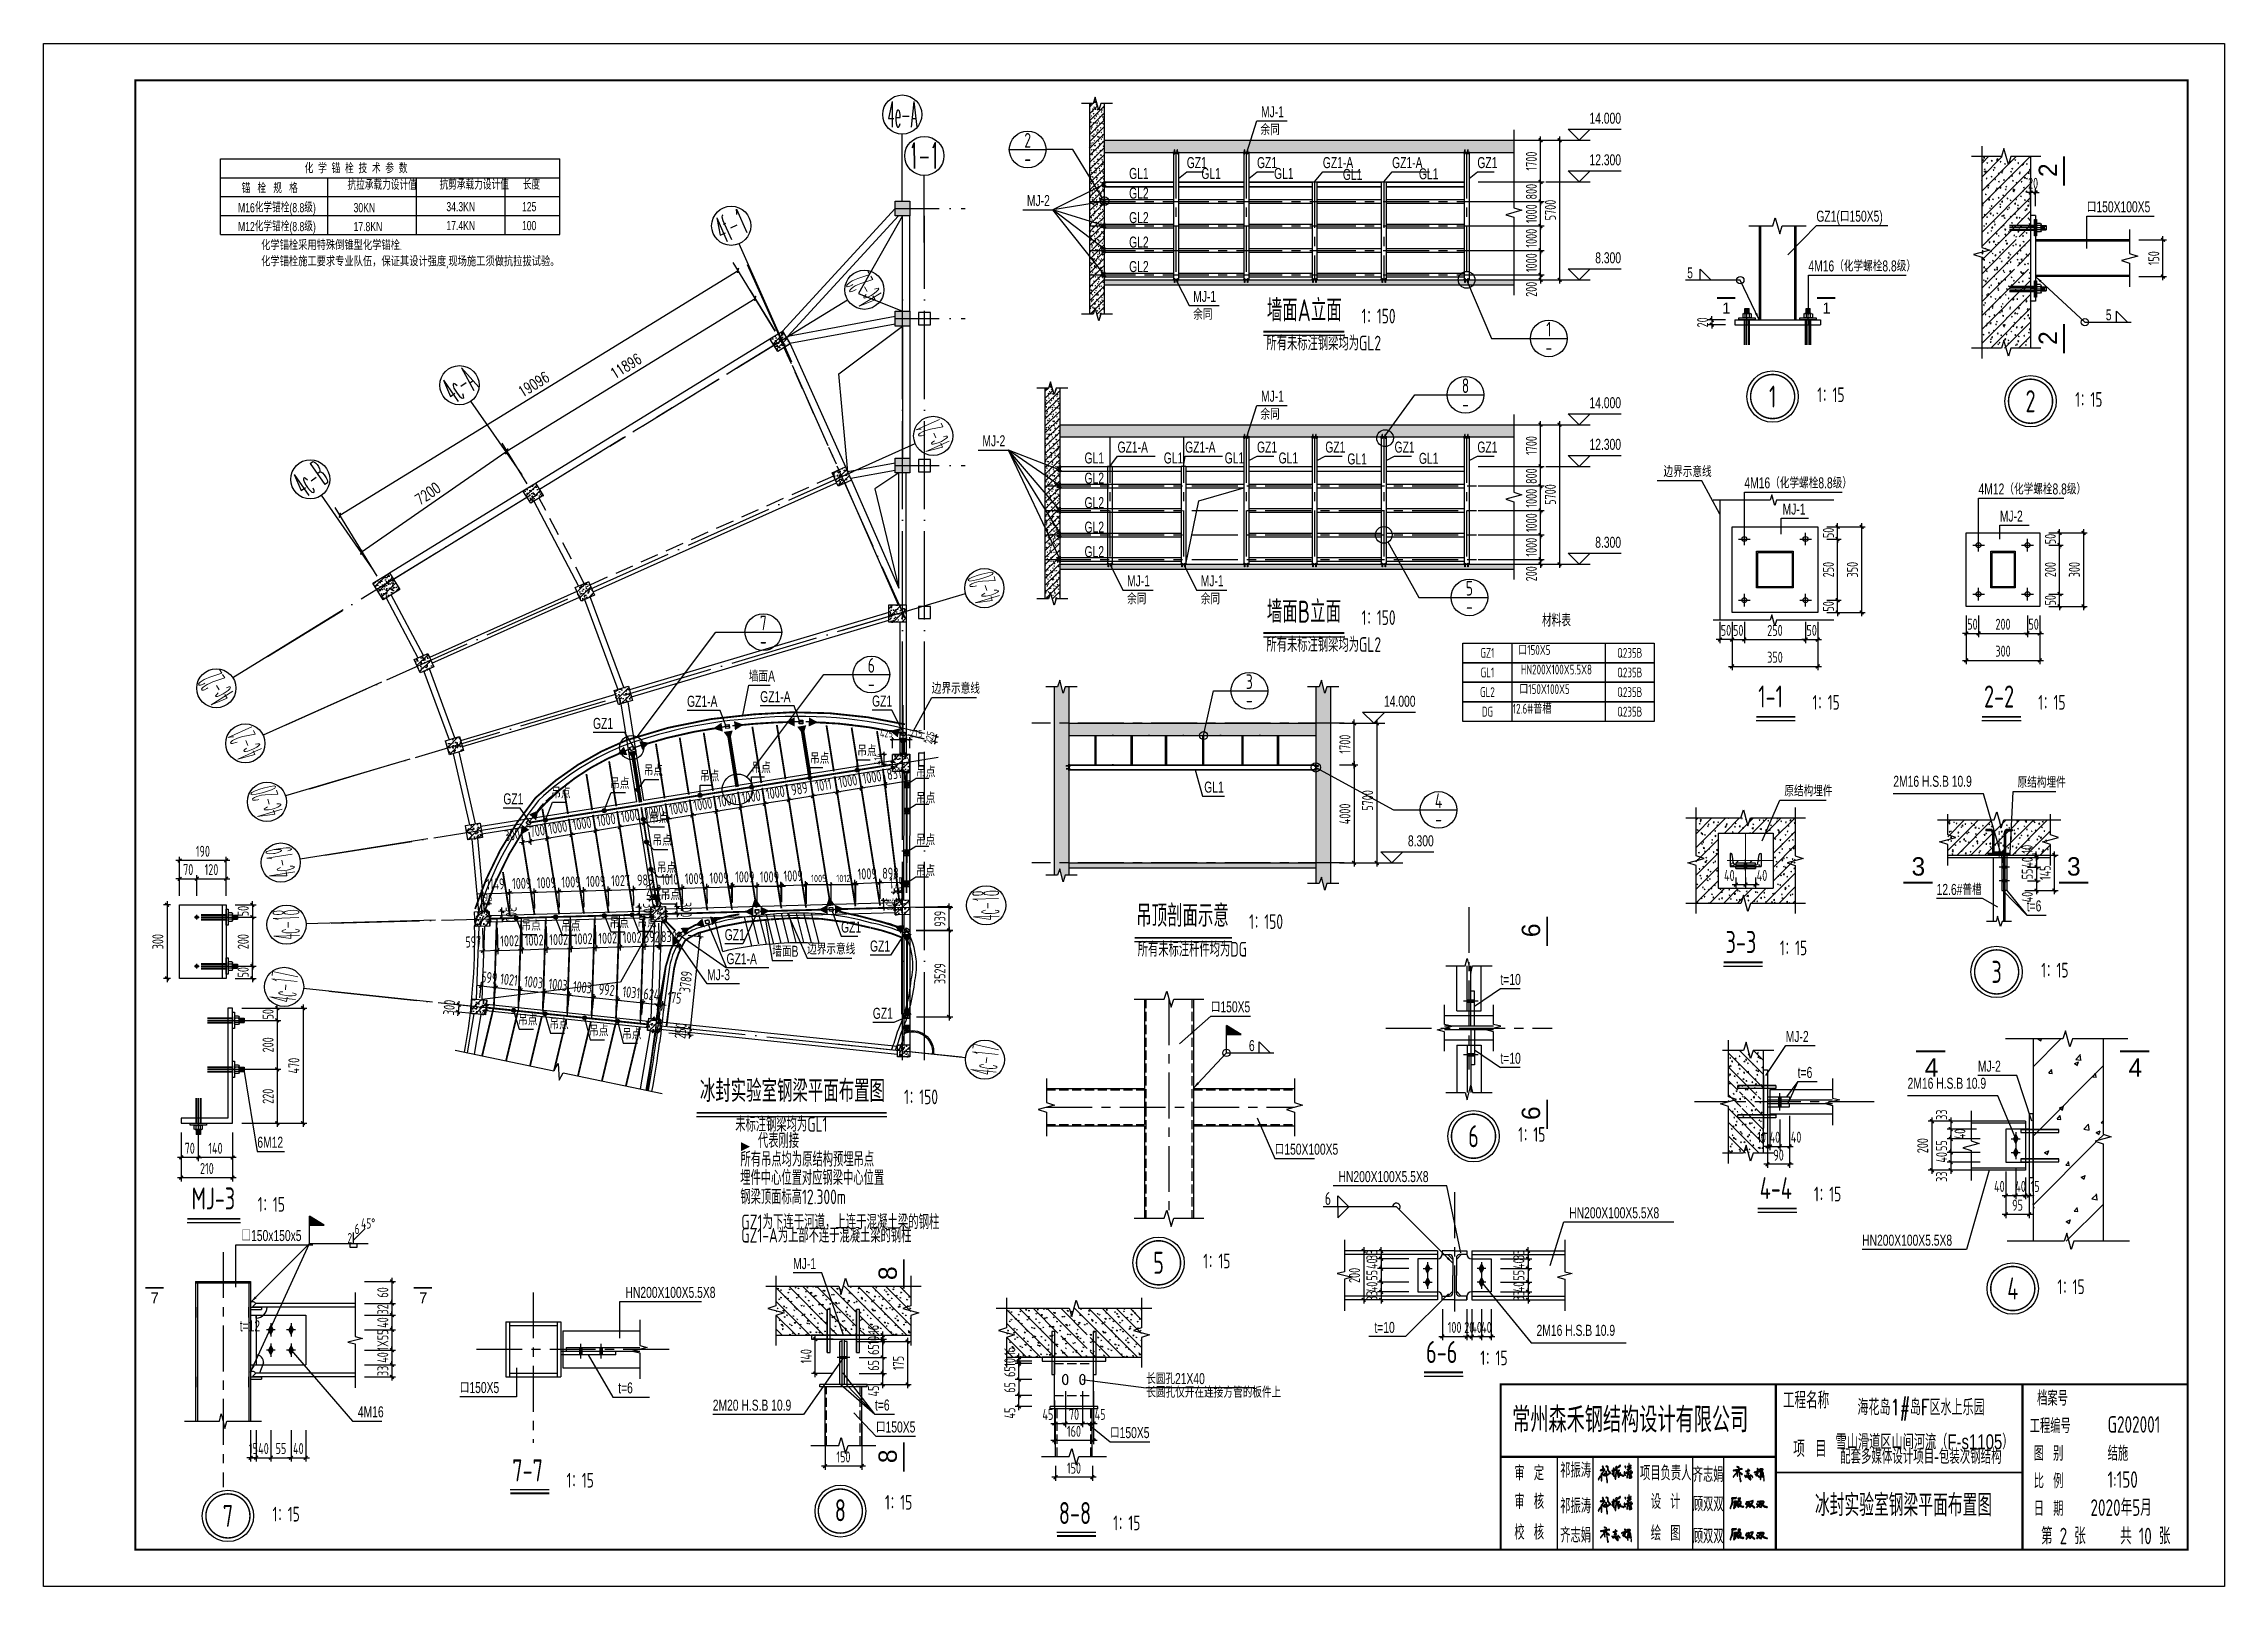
# Model space of a CAD drawing. Extents: x -803796 to -501762, y -1479216 to -846035.
# Drawn here: x -590862 to -501762, y -909035 to -846035 of the extents above; entities that cross this region are included whole.
import ezdxf
from ezdxf.enums import TextEntityAlignment as Align

# ---------------------------------------------------------------- set-up
doc = ezdxf.new("R2010")
doc.units = 0
doc.header["$LTSCALE"] = 1500
for name, pattern in [('5102-12$0$5102-12$0$5102-12$0$DASH', [0.35, 0.25, -0.1]), ('CENTER', [2, 1.25, -0.25, 0.25, -0.25]), ('DASH', [0.35, 0.25, -0.1]), ('DASHED', [19.05, 12.7, -6.35]), ('HIDDEN2', [0.1875, 0.125, -0.0625]), ('XREF-GRID-04区$0$ACAD_ISO04W100', [30, 24, -3, 0, -3]), ('XREF-GRID-04区$0$ACAD_ISO10W100', [18, 12, -3, 0, -3])]:
    doc.linetypes.add(name, pattern=pattern)
doc.layers.get('0').update_dxf_attribs({"linetype": 'CONTINUOUS'})
doc.layers.get('Defpoints').update_dxf_attribs({"linetype": 'CONTINUOUS'})
for name, color, linetype in [('A-COL', 1, 'CONTINUOUS'), ('AR-INT DECO', 140, 'CONTINUOUS'), ('AXIS', 253, 'CENTER'), ('BORDER', 7, 'CONTINUOUS'), ('C18', 4, 'CENTER'), ('COLU_TEXT', 7, 'CONTINUOUS'), ('COLUMN', 1, 'CONTINUOUS'), ('DIM', 3, 'CONTINUOUS'), ('HATCH', 254, 'CONTINUOUS'), ('L18', 6, 'CONTINUOUS'), ('L25', 7, 'CONTINUOUS'), ('M3', 2, 'CONTINUOUS'), ('NUM', 7, 'CONTINUOUS'), ('P-STAIR', 3, 'CONTINUOUS'), ('P-WALL-NEW', 4, 'CONTINUOUS'), ('P-WALL-ORIG', 6, 'CONTINUOUS'), ('PUB_HATCH', 8, 'CONTINUOUS'), ('STPM_RBEAM_SIG', 2, 'CONTINUOUS'), ('STPM_RBEAM_THICK', 3, 'CONTINUOUS'), ('STPM_SBEAM_THICK', 2, 'CONTINUOUS'), ('struc', 161, 'CONTINUOUS'), ('STRUC-1', 221, 'CONTINUOUS'), ('STXT_GB_THIN', 2, 'CONTINUOUS'), ('STXT_GB_TNDSH', 6, 'DASHED'), ('STXT_GEN_PDX', 7, 'CONTINUOUS'), ('STXT_HF', 7, 'CONTINUOUS'), ('STXT_HF_TEXT', 7, 'CONTINUOUS'), ('STXT_LS_THIN', 8, 'CONTINUOUS'), ('STXT_XG_END_THIN', 2, 'CONTINUOUS'), ('STXT_XG_THIN', 2, 'CONTINUOUS'), ('STXT_XG_TNDSH', 6, 'DASHED'), ('TAB', 7, 'CONTINUOUS'), ('TEXT', 7, 'CONTINUOUS'), ('THICK', 6, 'CONTINUOUS'), ('THIN', 7, 'CONTINUOUS'), ('XREF-GRID-04区$0$A-DOTE', 14, 'XREF-GRID-04区$0$ACAD_ISO04W100'), ('XREF-GRID-04区$0$AXIS', 3, 'CONTINUOUS'), ('XREF-GRID-04区$0$DOTE', 250, 'XREF-GRID-04区$0$ACAD_ISO10W100'), ('XREF-GRID-04区$0$PUB_DIM', 3, 'CONTINUOUS')]:
    doc.layers.add(name, color=color, linetype=linetype)
for name, color, linetype, lineweight in [('梁附加箍筋', 1, 'CONTINUOUS', 35), ('点画线', 1, 'CENTER', 13), ('粗实线', 7, 'CONTINUOUS', 30)]:
    doc.layers.add(name, color=color, linetype=linetype, lineweight=lineweight)
doc.styles.add('HZ1', font='TXT', dxfattribs={"bigfont": 'hztxt'})
doc.styles.add('ME', font='')
doc.styles.add('TSSD_Dimension', font='Tssdeng.shx', dxfattribs={"width": 0.7, "bigfont": 'hztxt.shx'})
doc.styles.add('TSSD_Label', font='tj03-romans1.shx', dxfattribs={"width": 0.7, "bigfont": 'hztxt.shx'})
doc.styles.add('TSSD_NORM', font='tssdeng.shx', dxfattribs={"width": 0.7, "bigfont": 'hztxt.shx'})
doc.styles.add('TSSD_Num', font='tssdeng.shx', dxfattribs={"width": 0.7, "bigfont": 'hztxt.shx'})
doc.styles.add('XREF-GRID-04区$0$_TCH_AXIS', font='COMPLEX', dxfattribs={"bigfont": 'GBCBIG'})
doc.styles.add('XREF-GRID-04区$0$_TCH_DIM_T3', font='SIMPLEX', dxfattribs={"width": 0.705882, "bigfont": 'GBCBIG'})
doc.styles.get('ME').set_extended_font_data('SimSun')
doc.dimstyles.new('TSSD_100_100', dxfattribs={"dimtxt": 300, "dimasz": 100, "dimexe": 100, "dimexo": 250, "dimgap": 100, "dimtad": 1, "dimdec": 0, "dimzin": 0, "dimdsep": 46, "dimtxsty": 'TSSD_Dimension', "dimblk": 'ARCHTICK', "dimblk1": 'ARCHTICK', "dimblk2": 'ARCHTICK', "dimcen": 0, "dimdle": 100, "dimclrt": 7, "dimadec": 0, "dimazin": 0, "dimtfac": 1, "dimtdec": 0, "dimtix": 1, "dimtmove": 2, "dimatfit": 3, "dimfxl": 1, "dimtolj": 1, "dimtzin": 0, "dimarcsym": 0})
doc.dimstyles.new('TSSD_10_150', dxfattribs={"dimtxt": 450, "dimasz": 150, "dimexe": 150, "dimexo": 375, "dimgap": 150, "dimtad": 1, "dimdec": 0, "dimlfac": 0.066667, "dimzin": 0, "dimdsep": 46, "dimtxsty": 'TSSD_Dimension', "dimblk": 'ARCHTICK', "dimblk1": 'ARCHTICK', "dimblk2": 'ARCHTICK', "dimcen": 0, "dimdle": 150, "dimclrt": 7, "dimadec": 0, "dimazin": 0, "dimtfac": 1, "dimtdec": 0, "dimtix": 1, "dimtmove": 2, "dimatfit": 3, "dimfxl": 1, "dimtolj": 1, "dimtzin": 0, "dimarcsym": 0})
doc.dimstyles.new('TSSD_150_150', dxfattribs={"dimtxt": 450, "dimasz": 150, "dimexe": 150, "dimexo": 375, "dimgap": 150, "dimtad": 1, "dimdec": 0, "dimzin": 0, "dimdsep": 46, "dimtxsty": 'TSSD_Dimension', "dimblk": 'ARCHTICK', "dimblk1": 'ARCHTICK', "dimblk2": 'ARCHTICK', "dimcen": 0, "dimdle": 150, "dimclrt": 7, "dimadec": 0, "dimazin": 0, "dimtfac": 1, "dimtdec": 0, "dimtix": 1, "dimtmove": 2, "dimatfit": 3, "dimfxl": 1, "dimtolj": 1, "dimtzin": 0, "dimarcsym": 0})
doc.dimstyles.new('TSSD_15_150', dxfattribs={"dimtxt": 450, "dimasz": 150, "dimexe": 150, "dimexo": 375, "dimgap": 150, "dimtad": 1, "dimdec": 0, "dimlfac": 0.1, "dimzin": 0, "dimdsep": 46, "dimtxsty": 'TSSD_Dimension', "dimblk": 'ARCHTICK', "dimblk1": 'ARCHTICK', "dimblk2": 'ARCHTICK', "dimcen": 0, "dimdle": 150, "dimclrt": 7, "dimadec": 0, "dimazin": 0, "dimtfac": 1, "dimtdec": 0, "dimtix": 1, "dimtmove": 2, "dimatfit": 3, "dimfxl": 1, "dimtolj": 1, "dimtzin": 0, "dimarcsym": 0})
doc.dimstyles.new('TSSD_LEADER_STYLE_300.0', dxfattribs={"dimtxt": 0.18, "dimasz": 300, "dimexe": 0.18, "dimexo": 0.0625, "dimgap": 0.09, "dimtad": 0, "dimtih": 1, "dimtoh": 1, "dimdec": 4, "dimzin": 0, "dimdsep": 46, "dimtxsty": 'Standard', "dimcen": 0.09, "dimadec": 0, "dimazin": 0, "dimtfac": 1, "dimtdec": 4, "dimtofl": 0, "dimtmove": 0, "dimatfit": 3, "dimfxl": 1, "dimtolj": 1, "dimtzin": 0, "dimarcsym": 0})
doc.dimstyles.new('XREF-GRID-04区$0$_TCH_ARCH&&150', dxfattribs={"dimtxt": 446.25, "dimasz": 150, "dimexe": 375, "dimexo": 450, "dimgap": 189.375, "dimtad": 1, "dimdec": 0, "dimzin": 0, "dimdsep": 46, "dimtxsty": 'XREF-GRID-04区$0$_TCH_DIM_T3', "dimblk": 'XREF-GRID-04区$0$_ArchTick', "dimcen": 0.09, "dimclrt": 7, "dimazin": 2, "dimtfac": 1, "dimtdec": 0, "dimtix": 1, "dimtmove": 2, "dimatfit": 3, "dimfxl": 1, "dimtolj": 1, "dimtzin": 0, "dimarcsym": 0})
pattern_1 = [(50, (-12112.37, 11528.53), (179.315046, -15.688034), [18.75, -206.25]), (355, (-12112.37, 11528.53), (-34.687833, 188.048033), [15, -165]), (100.4514, (-12097.43, 11527.22), (144.627345, 172.359886), [15.935047, -175.285528]), (46.1842, (-12112.37, 11578.53), (266.81026, -41.379754), [28.125, -309.375]), (96.6356, (-12090.14, 11575.08), (233.665676, 243.52947), [23.90257, -262.92825]), (351.1842, (-12112.37, 11578.53), (233.66549, 243.52965), [22.5, -247.5]), (21, (-12087.37, 11566.03), (149.226763, -100.654723), [18.75, -206.25]), (326, (-12087.37, 11566.03), (60.828833, 181.28751), [15, -165]), (71.4514, (-12074.94, 11557.64), (210.055657, 80.632624), [15.935047, -175.285528]), (45, (-12112.37, 11528.53), (-141.421356, 141.421356), [])]
pattern_2 = [(50, (-12112.37, -89.48), (179.315046, -15.688034), [18.75, -206.25]), (355, (-12112.37, -89.48), (-34.687833, 188.048033), [15, -165]), (100.4514, (-12097.43, -90.78), (144.627345, 172.359886), [15.935047, -175.285528]), (46.1842, (-12112.37, -39.48), (266.81026, -41.379754), [28.125, -309.375]), (96.6356, (-12090.14, -42.92), (233.665676, 243.52947), [23.90257, -262.92825]), (351.1842, (-12112.37, -39.48), (233.66549, 243.52965), [22.5, -247.5]), (21, (-12087.37, -51.98), (149.226763, -100.654723), [18.75, -206.25]), (326, (-12087.37, -51.98), (60.828833, 181.28751), [15, -165]), (71.4514, (-12074.94, -60.36), (210.055657, 80.632624), [15.935047, -175.285528]), (45, (-12112.37, -89.48), (-141.421356, 141.421356), [])]
pattern_3 = [(50, (-13933.76, -89.48), (179.315046, -15.688034), [18.75, -206.25]), (355, (-13933.76, -89.48), (-34.687833, 188.048033), [15, -165]), (100.4514, (-13918.82, -90.78), (144.627345, 172.359886), [15.935047, -175.285528]), (46.1842, (-13933.76, -39.48), (266.81026, -41.379754), [28.125, -309.375]), (96.6356, (-13911.53, -42.92), (233.665676, 243.52947), [23.90257, -262.92825]), (351.1842, (-13933.76, -39.48), (233.66549, 243.52965), [22.5, -247.5]), (21, (-13908.76, -51.98), (149.226763, -100.654723), [18.75, -206.25]), (326, (-13908.76, -51.98), (60.828833, 181.28751), [15, -165]), (71.4514, (-13896.33, -60.36), (210.055657, 80.632624), [15.935047, -175.285528]), (45, (-13933.76, -89.48), (-141.421356, 141.421356), [])]
pattern_4 = [(50, (-446704.6, -1040577.4), (358.6301, -31.37607), [37.5, -412.5]), (355, (-446704.6, -1040577.4), (-69.37567, 376.09607), [30, -330]), (100.4514, (-446674.7, -1040580), (289.2547, 344.71977), [31.8701, -350.57106]), (46.1842, (-446704.6, -1040477.4), (533.6205, -82.7595), [56.25, -618.75]), (96.6356, (-446660.1, -1040484.3), (467.3314, 487.0589), [47.8051, -525.8565]), (351.1842, (-446704.6, -1040477.4), (467.331, 487.0593), [45, -495]), (21, (-446654.6, -1040502.4), (298.45353, -201.30945), [37.5, -412.5]), (326, (-446654.6, -1040502.4), (121.65767, 362.575), [30, -330]), (71.4514, (-446629.7, -1040519.18), (420.1113, 161.26525), [31.8701, -350.57106]), (37.5, (-446704.59, -1040577.4), (6.07993, 166.44693), [0, -326, 0, -335, 0, -331.25]), (7.5, (-446704.59, -1040577.4), (131.53477, 197.20586), [0, -191, 0, -318.5, 0, -126.25]), (327.5, (-446816.09, -1040577.4), (266.91122, -11.277436), [0, -125, 0, -390, 0, -517.5]), (317.5, (-446866.09, -1040577.4), (291.59308, 50.0525), [0, -162.5, 0, -259, 0, -367.5]), (45, (-446704.59, -1040577.4), (-176.7767, 176.7767), [])]
pattern_5 = [(50, (-11402.73, 69024.31), (179.315046, -15.688034), [18.75, -206.25]), (355, (-11402.73, 69024.31), (-34.687833, 188.048033), [15, -165]), (100.4514, (-11387.79, 69023), (144.627345, 172.359886), [15.935047, -175.285528]), (46.1842, (-11402.73, 69074.3), (266.81026, -41.379754), [28.125, -309.375]), (96.6356, (-11380.5, 69070.86), (233.665676, 243.52947), [23.90257, -262.92825]), (351.1842, (-11402.73, 69074.3), (233.665486, 243.52965), [22.5, -247.5]), (21, (-11377.73, 69061.81), (149.226763, -100.654723), [18.75, -206.25]), (326, (-11377.73, 69061.81), (60.828833, 181.28751), [15, -165]), (71.4514, (-11365.3, 69053.42), (210.055657, 80.632624), [15.935047, -175.285528]), (45, (-11402.73, 69024.31), (-141.421356, 141.421356), [])]

msp = doc.modelspace()

# ---------------------------------------------------------------- texts
at = {"style": 'TSSD_Label', "width": 0.7}
for s, p in [('□150x150x5', (-582779, -894933.3)), ('HN200X100X5.5X8', (-567088.3, -897254.9)), (' t=12', (-582966.5, -898623.3)), ('t=6', (-567386.1, -901154.9)), ('4M16', (-578021.8, -902133.3))]:
    msp.add_text(s, height=450, dxfattribs=at).set_placement(p)
at = {"layer": 'AR-INT DECO', "width": 0.7}
for s, height, style, p in [('HN200X100X5.5X8', 450, 'TSSD_Label', (-537955, -892526.5)), ('6', 525, 'TSSD_Dimension', (-538514.4, -893459.8)), ('HN200X100X5.5X8', 450, 'TSSD_Label', (-528530.1, -894004.7)), ('t=10', 450, 'TSSD_Label', (-536489.4, -898684.8))]:
    msp.add_text(s, height=height, dxfattribs=dict(at, style=style)).set_placement(p)
at = {"layer": 'AR-INT DECO', "style": 'TSSD_Label', "width": 0.7}
msp.add_text('2M16 H.S.B 10.9', height=450, dxfattribs=at).set_placement((-529864, -898939.8), align=Align.BOTTOM_LEFT)
at = {"layer": 'NUM', "style": 'TSSD_NORM'}
for s, height, width, p in [('化学锚栓采用特殊倒锥型化学锚栓.', 400, 0.7, (-581974, -854583.1)), ('墙面A立面', 900, 0.7, (-540885.5, -857642.8, -3.1)), (' 1：150', 600, 0.7, (-537266.9, -857642.8, -3.1)), ('所有未标注钢梁均为GL2', 600, 0.7, (-540899.2, -858742.2, -3.1)), (' 1：15', 600, 0.7, (-518649.8, -860854.7, -3.1)), (' 1：15', 600, 0.7, (-508112.6, -861045.8, -3.1)), ('墙面B立面', 900, 0.7, (-540885.5, -869954.2, -3.1)), (' 1：150', 600, 0.7, (-537266.9, -869954.2, -3.1)), ('所有未标注钢梁均为GL2', 600, 0.7, (-540899.2, -871053.6, -3.1)), ('1-1', 900, 0.7, (-520807.2, -873415.2, -3.1)), ('2-2', 900, 0.7, (-511583.3, -873415.2, -3.1)), (' 1：15', 600, 0.7, (-518844.5, -873415.2, -3.1)), (' 1：15', 600, 0.7, (-509620.6, -873415.2, -3.1)), ('吊顶剖面示意', 900, 0.7, (-546219.5, -882370, -3.1)), (' 1：150', 600, 0.7, (-541864.1, -882370, -3.1)), ('所有未标注杆件均为DG', 600, 0.7, (-546158.8, -883497.7, -3.1)), ('3-3', 900, 0.7, (-522140.7, -883442, -3.1)), (' 1：15', 600, 0.7, (-520178, -883442, -3.1)), (' 1：15', 600, 0.7, (-509498.5, -884351.1, -3.1)), ('冰封实验室钢梁平面布置图', 900, 0.7, (-564047.4, -889526.2, -6.2)), (' 1：150', 600, 0.7, (-555961.5, -889526.2, -6.2)), ('未标注钢梁均为GL1', 600, 0.7, (-562604.6, -890646.9, -6.2)), ('代表刚接', 600, 0.7, (-561674.7, -891315.2, -6.2)), (' 1：15', 600, 0.7, (-530871.3, -891060.1)), ('所有吊点均为原结构预埋吊点', 600, 0.7, (-562389.6, -892072.7, -6.2)), ('MJ-3', 900, 0.7, (-584816.5, -893914.8, -3.1)), ('埋件中心位置对应钢梁中心位置', 600, 0.7, (-562399.6, -892828.5, -6.2)), ('钢梁顶面标高12.300m', 600, 0.7, (-562395.3, -893608.8, -6.2)), ('4-4', 900, 0.7, (-520746.8, -893495.1, -3.1)), (' 1：15', 600, 0.7, (-518784.1, -893495.1, -3.1)), (' 1：15', 600, 0.7, (-582369.2, -893914.8, -3.1)), ('GZ1-A为上部不连于混凝土梁的钢柱', 600, 0.7, (-562355.6, -895175.6, -6.2)), (' 1：15', 600, 0.7, (-543740.2, -896230.3)), (' 1：15', 600, 0.7, (-508837.7, -897280.5, -3.1)), ('6-6', 900, 0.7, (-534379.1, -900186.2, -3.1)), (' 1：15', 600, 0.7, (-532416.4, -900186.2, -3.1)), ('7-7', 900, 0.7, (-571712.9, -905018.6, 2.3)), (' 1：15', 600, 0.7, (-569750.2, -905182.9, 2.3)), ('冰封实验室钢梁平面布置图', 900, 0.67, (-518490.8, -906438.4, -3.1)), (' 1：15', 600, 0.7, (-581762.3, -906566.3)), (' 1：15', 600, 0.7, (-556739.8, -906083.2)), ('8-8', 900, 0.7, (-549381, -906761.4, 2.3)), (' 1：15', 600, 0.7, (-547418.3, -906925.7, 2.3))]:
    msp.add_text(s, height=height, dxfattribs=dict(at, width=width)).set_placement(p, align=Align.BOTTOM_LEFT)
at = {"layer": 'NUM', "style": 'TSSD_NORM', "width": 0.7}
for s, height, p in [('化学锚栓施工要求专业队伍，保证其设计强度,现场施工须做抗拉拔试验。', 400, (-581974, -855125.7)), ('第 2 张', 675, (-509251.8, -907315.9, -3.1))]:
    msp.add_text(s, height=height, dxfattribs=at).set_placement(p)
msp.add_text('GZ1为下连于河道，上连于混凝土梁的钢柱', height=600, dxfattribs=at).set_placement((-562355.6, -894454.5, -6.2), (-554263.3, -894454.5, -6.2), align=Align.FIT)
at = {"layer": 'P-WALL-ORIG', "color": 1, "style": 'TSSD_Label', "width": 0.7}
for p in [(-524678.7, -863734.4), (-554575.4, -872583.7, -6.2), (-559668.2, -883230.3, -6.2)]:
    msp.add_text('边界示意线', height=450, dxfattribs=at).set_placement(p)
at = {"layer": 'STXT_HF_TEXT', "style": 'TSSD_Label', "width": 0.7}
for s, p in [('5', (-523709.7, -855619.1)), ('5', (-506604.9, -857335.5)), ('6', (-541616.6, -887176.2, -62))]:
    msp.add_text(s, height=450, dxfattribs=at).set_placement(p)
at = {"layer": 'TAB', "style": 'TSSD_NORM', "width": 0.7}
for s, height, p in [('材料表', 511.5, (-529051.9, -869993.9, -3.1)), ('口150X5', 400.5, (-529959.4, -871114.9, -3.1)), ('HN200X100X5.5X8', 400.5, (-529053.1, -871914.9, -3.1)), ('口150X100X5', 400.5, (-529543.9, -872714.9, -3.1)), ('12.6#普槽', 400.5, (-530041.1, -873514.9, -3.1))]:
    msp.add_text(s, height=height, dxfattribs=at).set_placement(p, align=Align.BOTTOM_CENTER)
for s, p in [('GZ1', (-531872.6, -870914.9, -3.1)), ('Q235B', (-526058.9, -870914.9, -3.1)), ('GL1', (-531872.6, -871714.9, -3.1)), ('Q235B', (-526058.9, -871714.9, -3.1)), ('GL2', (-531872.6, -872514.9, -3.1)), ('DG', (-531872.6, -873314.9, -3.1)), ('Q235B', (-526058.9, -872514.9, -3.1)), ('Q235B', (-526058.9, -873314.9, -3.1))]:
    msp.add_text(s, height=400, dxfattribs=at).set_placement(p, align=Align.MIDDLE_CENTER)
at = {"layer": 'TEXT', "style": 'TSSD_Label', "width": 0.7}
for s, p in [('MJ-1', (-541121, -849039.5)), ('余同', (-541146.2, -849772.1)), ('GZ1', (-544155.3, -851118.4, -3.1)), ('GZ1', (-541285.8, -851118.4, -3.1)), ('GZ1-A', (-538595.5, -851118.4, -3.1)), ('GZ1-A', (-535765.6, -851118.4, -3.1)), ('GZ1', (-532281.6, -851118.4, -3.1)), ('GL1', (-546509.8, -851561.6, -3.1)), ('GL1', (-543559.5, -851561.6, -3.1)), ('GL1', (-540588, -851561.6, -3.1)), ('GL1', (-537776.6, -851601.4, -3.1)), ('GL1', (-534669.6, -851575.7, -3.1)), ('MJ-2', (-550686.5, -852667.1, 3.1)), ('GL2', (-546509.8, -852364, -3.1)), ('口150X100X5', (-507384.7, -852923.9)), ('GL2', (-546509.8, -853364, -3.1)), ('GZ1(口150X5)', (-518431.1, -853307.3)), ('GL2', (-546509.8, -854364, -3.1)), ('GL2', (-546509.8, -855364, -3.1)), ('4M16（化学螺栓8.8级）', (-518758, -855338.1)), ('MJ-1', (-543892.9, -856579.7, -3.1)), ('余同', (-543892.9, -857312.3, -3.1)), ('MJ-1', (-541121, -860657.5)), ('余同', (-541146.2, -861390.2)), ('MJ-2', (-552507.9, -862479.5, 3.1)), ('GZ1-A', (-546982.4, -862736.4, -3.1)), ('GZ1-A', (-544222.3, -862736.4, -3.1)), ('GZ1', (-541285.8, -862736.4, -3.1)), ('GZ1', (-538495.5, -862736.4, -3.1)), ('GZ1', (-535665.6, -862736.4, -3.1)), ('GZ1', (-532281.6, -862736.4, -3.1)), ('GL1', (-548331.2, -863179.6, -3.1)), ('GL1', (-545093.9, -863179.6, -3.1)), ('GL1', (-542605.9, -863179.6, -3.1)), ('GL1', (-540403.7, -863179.6, -3.1)), ('GL1', (-537592.3, -863219.4, -3.1)), ('GL1', (-534669.6, -863193.7, -3.1)), ('GL2', (-548331.2, -864004.6, -3.1)), ('4M16（化学螺栓8.8级）', (-521373.7, -864196.1)), ('4M12（化学螺栓8.8级）', (-511806.4, -864446.1)), ('GL2', (-548331.2, -865004.6, -3.1)), ('MJ-1', (-519811.9, -865268)), ('MJ-2', (-510935.8, -865553.5)), ('GL2', (-548331.2, -866004.6, -3.1)), ('GL2', (-548331.2, -867004.6, -3.1)), ('MJ-1', (-546595.1, -868197.7, -3.1)), ('MJ-1', (-543585.4, -868197.7, -3.1)), ('余同', (-546595.1, -868930.3, -3.1)), ('余同', (-543585.4, -868930.3, -3.1)), ('墙面A', (-562049, -872087.2, -6.2)), ('GZ1-A', (-564571.6, -873117.8, -6.2)), ('GZ1-A', (-561584.2, -872928.2, -6.2)), ('GZ1', (-557011.7, -873106.1, -6.2)), ('GZ1', (-568414.6, -874019.2, -6.2)), ('吊点', (-559547, -875443.8, -6.2)), ('吊点', (-557616.9, -875136.4, -6.2)), ('吊点', (-566341.7, -875933.4, -6.2)), ('吊点', (-564042.8, -876162.9, -6.2)), ('吊点', (-561936.4, -875826.5, -6.2)), ('吊点', (-555212.1, -875999.1, -6.2)), ('GZ1', (-572079.1, -877099.2, -6.2)), ('吊点', (-570119.2, -876855.1, -6.2)), ('吊点', (-567713.2, -876470.7, -6.2)), ('吊点', (-555218.6, -877063.1, -6.2)), ('GL1', (-543441.8, -876620.9, -3.1)), ('原结构埋件', (-519741.2, -876777.3)), ('原结构埋件', (-510213.4, -876424)), ('吊点', (-566120.1, -877868.7, -6.2)), ('吊点', (-565984.7, -878791.6, -6.2)), ('吊点', (-555222.9, -878772.1, -6.2)), ('吊点', (-565807.2, -879907.1, -6.2)), ('吊点', (-555228.1, -880035.1, -6.2)), ('12.6#普槽', (-513519.1, -880799.2)), ('吊点', (-565651.5, -881012.8, -6.2)), ('t=6', (-509836.4, -881471.7)), ('吊点', (-571335.1, -882259.8, -6.2)), ('吊点', (-569714.5, -882294.9, -6.2)), ('吊点', (-567734.6, -882160.7, -6.2)), ('吊点', (-566596.5, -882129.4, -6.2)), ('GZ1', (-558279.2, -882336.5, -6.2)), ('GZ1', (-563033.2, -882646.4, -6.2)), ('墙面B', (-561090, -883326.1, -6.2)), ('GZ1', (-557096.9, -883111.6, -6.2)), ('MJ-3', (-563754.8, -884280.9, -6.2)), ('GZ1-A', (-562960.7, -883629.1, -6.2)), ('t=10', (-531339.6, -884473.5)), ('吊点', (-571472.2, -886128.4, -6.2)), ('GZ1', (-556982.3, -885858.7, -6.2)), ('口150X5', (-543174.7, -885594.2)), ('吊点', (-570194, -886289.7, -6.2)), ('吊点', (-568571.8, -886572.8, -6.2)), ('吊点', (-567223.3, -886701.1, -6.2)), ('MJ-2', (-519683.4, -886803.5)), ('t=10', (-531339.6, -887693.5)), ('t=6', (-519194.8, -888273.2)), ('MJ-2', (-511831.9, -888019)), ('6M12', (-582130.1, -891124.4)), ('口150X100X5', (-540562.6, -891406.3)), ('HN200X100X5.5X8', (-516562.3, -895124.7)), ('MJ-1', (-560239, -896078.5)), ('口150X5', (-573859.3, -901141.6)), ('长圆孔21X40', (-545816.8, -900776.3)), ('2M20 H.S.B 10.9', (-563522.4, -901861, 3.1)), ('t=6', (-556894.4, -901855.6)), ('口150X5', (-556855.8, -902752.2)), ('口150X5', (-547291.6, -902981.9))]:
    msp.add_text(s, height=450, dxfattribs=at).set_placement(p)
for s, p in [('2M16 H.S.B 10.9', (-515289.5, -876519.2)), ('2M16 H.S.B 10.9', (-514704.7, -888850.5)), ('长圆孔仅开在连接方管的板件上', (-545809.6, -901463.8))]:
    msp.add_text(s, height=450, dxfattribs=at).set_placement(p, align=Align.BOTTOM_LEFT)
at = {"layer": 'THICK', "style": 'TSSD_Label'}
for s, p in [('2', (-508599.2, -851481.7)), ('2', (-508599.2, -858337.6)), ('6', (-529721.2, -882523.3)), ('6', (-529721.2, -889992.5)), ('8', (-556001.4, -896525.9)), ('8', (-556001.4, -904002.4))]:
    msp.add_text(s, height=750, rotation=90, dxfattribs=at).set_placement(p)
for s, height, p in [('1', 450, (-522273.2, -857058.1)), ('1', 450, (-518184.5, -857058.1)), ('3', 750, (-514543.6, -880009.3)), ('3', 750, (-508193, -880009.3)), ('4', 750, (-514008, -888226.2)), ('4', 750, (-505677, -888226.2)), ('7', 450, (-586487.4, -897479.4)), ('7', 450, (-575520.3, -897479.4))]:
    msp.add_text(s, height=height, dxfattribs=at).set_placement(p)
at = {"layer": 'THIN', "style": 'TSSD_Label', "width": 0.7}
for s, p in [('14.000', (-526412.9, -849440.2, -3.1)), ('12.300', (-526412.9, -851140.2, -3.1)), ('8.300', (-526412.9, -855140.2, -3.1)), ('14.000', (-526412.9, -861058.2, -3.1)), ('12.300', (-526412.9, -862758.2, -3.1)), ('8.300', (-526412.9, -866758.2, -3.1)), ('14.000', (-534809.2, -873249.8, -3.1)), ('8.300', (-534065.3, -878949.8, -3.1))]:
    msp.add_text(s, height=450, dxfattribs=at).set_placement(p, align=Align.BOTTOM_RIGHT)
for s, p in [('锚   栓   规   格', (-582772.6, -852135.9)), ('锚   栓   规   格', (-582772.6, -852135.9)), (' 化  学  锚  栓  技  术  参  数', (-580292.9, -851323.9)), ('M16化学锚栓(8.8级)', (-582917.3, -852921.3)), ('30KN', (-578196.5, -852921.3)), ('34.3KN', (-574405.6, -852880.6)), ('125', (-571315.8, -852880.6)), ('M12化学锚栓(8.8级)', (-582917.3, -853692.7)), ('17.8KN', (-578196.5, -853692.7)), ('17.4KN', (-574405.6, -853652.1)), ('100', (-571315.8, -853652.1))]:
    msp.add_text(s, height=375, dxfattribs=at).set_placement(p)
for s, p in [('抗拉承载力设计值', (-578448.9, -852114.4)), ('抗剪承载力设计值', (-574686.2, -852103.7)), ('长度', (-571286.3, -852103.7))]:
    msp.add_text(s, height=375, dxfattribs=at).set_placement(p, align=Align.BOTTOM_LEFT)
at = {"layer": 'XREF-GRID-04区$0$AXIS', "color": 7, "style": 'XREF-GRID-04区$0$_TCH_AXIS'}
for s, rotation, width, p, p2 in [('4e-A', 0.157095, 0.29163, (-556390, -849448.4, -6.2), (-555165.2, -849445.1, -6.2)), ('1-1', 0.157095, 0.489938, (-555490, -851136.8, -6.2), (-554265.2, -851133.5, -6.2)), ('4f-1', 24.076246, 0.355028, (-563116.3, -854192.6, -6.2), (-561998, -853692.9, -6.2)), ('4c-22', 121.576245, 0.244969, (-556568.5, -856337.5, -6.2), (-557209.8, -855294, -6.2)), ('4c-A', 34.759646, 0.29163, (-574079.6, -860756.2, -6.2), (-573073.3, -860057.9, -6.2)), ('4c-21', 114.076245, 0.257862, (-553795.7, -862402.1, -6.2), (-554295.3, -861283.8, -6.2)), ('4c-B', 34.759646, 0.295144, (-580176.3, -864599.5, -6.2), (-579170.1, -863901.2, -6.2)), ('4c-20', 106.576246, 0.244969, (-551757.8, -868712.3, -6.2), (-552107.3, -867538.3, -6.2)), ('4c-22', 121.576245, 0.244969, (-583046.9, -872612, -6.2), (-583688.3, -871568.5, -6.2)), ('4c-21', 114.076245, 0.257862, (-581899.8, -874959.7, -6.2), (-582399.5, -873841.4, -6.2)), ('4c-20', 106.576245, 0.244969, (-581068.9, -877437.1, -6.2), (-581418.4, -876263.1, -6.2)), ('4c-19', 99.076245, 0.257862, (-580568.6, -880001.7, -6.2), (-580761.8, -878792.2, -6.2)), ('4c-18', 91.576245, 0.257862, (-551820.8, -881823.1, -6.2), (-551854.5, -880598.7, -6.2)), ('4c-18', 91.576245, 0.257862, (-580407.2, -882609.7, -6.2), (-580440.9, -881385.3, -6.2)), ('4c-17', 84.076245, 0.257862, (-580587.7, -885216.5, -6.2), (-580461.3, -883998.1, -6.2)), ('4c-17', 84.076245, 0.257862, (-551953.1, -888187.5, -6.2), (-551826.7, -886969.2, -6.2))]:
    msp.add_text(s, height=1050, rotation=rotation, dxfattribs=dict(at, width=width)).set_placement(p, p2, align=Align.FIT)

# ---------------------------------------------------------------- blocks, each defined once
blk = doc.blocks.new('QZT')
for p, q in [((1.699445, 1.455346), (1.687884, 1.389205)), ((1.715115, 1.489818), (1.699445, 1.455346)), ((1.757345, 1.542018), (1.715115, 1.489818)), ((1.729561, 1.389205), (1.776565, 1.488211)), ((1.773948, 1.550486), (1.757345, 1.542018)), ((1.781371, 1.565331), (1.773948, 1.550486)), ((1.776565, 1.488211), (1.804784, 1.536183)), ((1.812874, 1.613242), (1.778183, 1.583694)), ((1.778183, 1.583694), (1.781371, 1.565331)), ((1.804784, 1.536183), (1.868481, 1.62537)), ((1.812913, 2.02824), (1.808984, 2.017479)), ((1.808984, 2.017479), (1.811328, 2.008102)), ((1.811328, 2.008102), (1.819859, 2.000456)), ((1.827982, 1.632883), (1.812874, 1.613242)), ((1.850724, 2.046628), (1.812913, 2.02824)), ((1.819859, 2.000456), (1.898387, 1.997462)), ((1.847643, 1.673992), (1.827982, 1.632883)), ((1.874987, 1.702885), (1.847643, 1.673992)), ((1.875796, 2.049971), (1.850724, 2.046628)), ((1.868481, 1.62537), (1.879526, 1.57084)), ((1.885073, 1.724737), (1.874987, 1.702885)), ((1.880977, 1.54181), (1.875427, 1.306752)), ((1.917103, 2.042132), (1.875796, 2.049971)), ((1.879526, 1.57084), (1.880977, 1.54181)), ((1.889319, 1.764291), (1.885073, 1.724737)), ((1.929143, 1.811405), (1.889319, 1.764291)), ((1.898387, 1.997462), (1.939799, 2.003378)), ((1.928733, 2.056697), (1.917103, 2.042132)), ((1.917103, 1.69483), (1.949835, 1.771537)), ((1.917103, 1.611478), (1.917103, 1.69483)), ((1.917103, 1.569802), (1.917103, 1.611478)), ((1.917103, 1.306752), (1.917103, 1.569802)), ((1.94015, 2.062405), (1.928733, 2.056697)), ((1.947413, 1.836702), (1.929143, 1.811405)), ((1.939799, 2.003378), (2.014348, 2.02824)), ((1.958779, 2.06297), (1.94015, 2.062405)), ((1.979618, 1.889319), (1.947413, 1.836702)), ((1.949835, 1.771537), (1.971272, 1.808695)), ((1.958779, 2.278297), (1.952089, 2.259208)), ((1.952089, 2.259208), (1.956906, 2.242347)), ((1.956906, 2.242347), (1.972672, 2.229675)), ((1.981799, 2.284094), (1.958779, 2.278297)), ((2.019568, 2.084369), (1.958779, 2.06297)), ((1.971272, 1.808695), (2.021294, 1.875427)), ((1.974187, 2.164143), (1.971827, 2.159423)), ((1.971827, 2.159423), (1.972672, 2.153268)), ((1.972672, 2.229675), (1.992084, 2.213669)), ((1.972672, 2.153268), (1.995154, 2.148856)), ((1.979618, 2.16716), (1.974187, 2.164143)), ((1.995043, 2.187036), (1.979618, 2.16716)), ((2.004623, 1.939331), (1.979618, 1.889319)), ((2.000816, 2.276963), (1.981799, 2.284094)), ((1.992084, 2.213669), (1.995043, 2.187036)), ((2.000456, 1.736507), (1.994658, 1.713487)), ((1.994658, 1.713487), (2.001789, 1.69447)), ((1.995154, 2.148856), (2.010478, 2.152687)), ((2.017126, 1.736507), (2.000456, 1.736507)), ((2.014348, 2.257459), (2.000816, 2.276963)), ((2.001789, 1.69447), (2.021294, 1.680938)), ((2.017126, 1.964336), (2.004623, 1.939331)), ((2.010478, 2.152687), (2.02824, 2.16716)), ((2.034369, 2.226887), (2.014348, 2.257459)), ((2.014348, 2.02824), (2.025461, 2.022683)), ((2.042132, 2.014348), (2.017126, 1.964336)), ((2.025461, 1.736507), (2.017126, 1.736507)), ((2.054295, 2.088898), (2.019568, 2.084369)), ((2.021294, 1.875427), (2.072129, 1.952085)), ((2.021294, 1.680938), (2.026851, 1.675382)), ((2.025461, 2.022683), (2.031018, 2.019905)), ((2.042132, 1.736507), (2.025461, 1.736507)), ((2.026851, 1.675382), (2.029629, 1.672603)), ((2.02824, 2.16716), (2.038146, 2.202336)), ((2.029629, 1.672603), (2.035186, 1.667046)), ((2.031018, 2.019905), (2.042132, 2.014348)), ((2.038146, 2.202336), (2.034369, 2.226887)), ((2.035186, 1.667046), (2.047346, 1.669602)), ((2.037186, 1.720346), (2.042132, 1.736507)), ((2.039158, 1.708513), (2.037186, 1.720346)), ((2.049078, 1.69483), (2.039158, 1.708513)), ((2.047346, 1.669602), (2.054329, 1.683569)), ((2.054329, 1.683569), (2.049078, 1.69483)), ((2.118538, 2.083808), (2.054295, 2.088898)), ((2.072129, 1.952085), (2.092439, 1.995607)), ((2.078427, 1.753774), (2.076784, 1.720902)), ((2.076784, 1.720902), (2.090754, 1.667046)), ((2.0977, 1.805967), (2.078427, 1.753774)), ((2.090754, 1.667046), (2.101868, 1.655933)), ((2.092439, 1.995607), (2.118538, 2.083808)), ((2.105346, 1.814498), (2.0977, 1.805967)), ((2.101868, 1.655933), (2.107424, 1.650376)), ((2.114723, 1.816842), (2.105346, 1.814498)), ((2.107424, 1.650376), (2.118538, 1.639262)), ((2.125484, 1.812913), (2.114723, 1.816842)), ((2.117005, 1.744415), (2.13243, 1.764291)), ((2.119964, 1.717782), (2.117005, 1.744415)), ((2.118538, 1.639262), (2.154815, 1.643677)), ((2.139376, 1.701777), (2.119964, 1.717782)), ((2.142719, 1.803482), (2.125484, 1.812913)), ((2.13243, 1.764291), (2.146335, 1.77817)), ((2.159252, 1.686351), (2.139376, 1.701777)), ((2.146335, 1.77817), (2.142719, 1.803482)), ((2.154815, 1.643677), (2.17291, 1.646461)), ((2.185885, 1.68931), (2.159252, 1.686351)), ((2.188725, 1.961111), (2.160214, 1.958779)), ((2.160214, 1.958779), (2.190111, 1.861885)), ((2.17291, 1.646461), (2.208836, 1.653154)), ((2.186429, 2.283077), (2.182486, 2.271246)), ((2.182486, 2.271246), (2.187998, 2.264405)), ((2.20189, 1.708723), (2.185885, 1.68931)), ((2.194944, 2.285243), (2.186429, 2.283077)), ((2.187998, 2.264405), (2.204134, 2.256911)), ((2.209646, 1.949488), (2.188725, 1.961111)), ((2.190111, 1.861885), (2.198746, 1.810076)), ((2.235524, 2.295136), (2.194944, 2.285243)), ((2.198746, 1.810076), (2.20189, 1.708723)), ((2.208836, 1.653154), (2.202487, 1.642474)), ((2.202487, 1.642474), (2.210374, 1.626699)), ((2.204134, 2.256911), (2.211876, 2.250717)), ((2.222729, 1.924049), (2.209646, 1.949488)), ((2.210374, 1.626699), (2.222729, 1.62537)), ((2.211876, 2.250717), (2.222729, 2.236621)), ((2.222729, 2.236621), (2.250303, 2.243137)), ((2.242566, 1.850854), (2.222729, 1.924049)), ((2.222729, 1.62537), (2.222729, 1.530904)), ((2.222729, 1.530904), (2.222729, 1.483671)), ((2.222729, 1.483671), (2.222729, 1.389205)), ((2.260227, 2.293489), (2.235524, 2.295136)), ((2.248276, 1.81231), (2.242566, 1.850854)), ((2.250513, 1.736507), (2.248276, 1.81231)), ((2.250303, 2.243137), (2.269241, 2.239349)), ((2.26044, 1.735167), (2.250513, 1.736507)), ((2.258906, 1.568536), (2.264405, 1.6601)), ((2.260318, 1.521945), (2.258906, 1.568536)), ((2.299135, 2.278297), (2.260227, 2.293489)), ((2.271351, 1.430881), (2.260318, 1.521945)), ((2.266296, 1.731263), (2.26044, 1.735167)), ((2.264405, 1.6601), (2.35378, 1.714915)), ((2.271351, 1.722615), (2.266296, 1.731263)), ((2.269241, 2.239349), (2.292189, 2.222729)), ((2.343473, 1.757559), (2.271351, 1.722615)), ((2.292189, 2.222729), (2.292189, 2.164382)), ((2.292189, 2.164382), (2.292189, 2.135209)), ((2.292189, 2.135209), (2.292189, 2.076862)), ((2.292189, 2.076862), (2.302179, 2.01931)), ((2.313027, 2.264405), (2.299135, 2.278297)), ((2.302179, 2.01931), (2.316501, 1.989076)), ((2.319973, 2.257459), (2.313027, 2.264405)), ((2.316501, 1.989076), (2.354703, 1.944887)), ((2.333865, 2.243567), (2.319973, 2.257459)), ((2.333865, 2.179663), (2.333865, 2.243567)), ((2.333865, 2.147711), (2.333865, 2.179663)), ((2.333865, 2.083808), (2.333865, 2.147711)), ((2.354335, 2.05524), (2.333865, 2.083808)), ((2.37806, 1.780617), (2.343473, 1.757559)), ((2.35378, 1.714915), (2.398241, 1.742703)), ((2.360885, 2.035592), (2.354335, 2.05524)), ((2.354703, 1.944887), (2.3901, 1.902052)), ((2.361649, 2.000456), (2.360885, 2.035592)), ((2.414352, 1.944805), (2.361649, 2.000456)), ((2.438055, 1.833751), (2.37806, 1.780617)), ((2.3901, 1.902052), (2.406844, 1.879726)), ((2.398241, 1.742703), (2.486678, 1.799021)), ((2.406844, 1.879726), (2.438055, 1.833751)), ((2.440747, 1.917021), (2.414352, 1.944805)), ((2.493624, 1.861535), (2.440747, 1.917021)), ((2.486678, 1.799021), (2.505861, 1.8153)), ((2.508766, 1.841442), (2.493624, 1.861535)), ((2.505861, 1.8153), (2.508766, 1.841442)), ((2.5971, 1.808254), (2.583922, 1.771237)), ((2.583922, 1.771237), (2.614823, 1.750204)), ((2.597814, 1.986564), (2.59583, 1.969104)), ((2.59583, 1.969104), (2.599643, 1.957665)), ((2.616365, 1.827519), (2.5971, 1.808254)), ((2.627744, 2.00227), (2.597814, 1.986564)), ((2.599643, 1.957665), (2.611706, 1.944887)), ((2.611706, 1.944887), (2.638421, 1.95301)), ((2.614823, 1.750204), (2.629222, 1.737245)), ((2.653382, 1.840697), (2.616365, 1.827519)), ((2.64776, 2.005606), (2.627744, 2.00227)), ((2.629222, 1.737245), (2.653382, 1.708723)), ((2.638421, 1.95301), (2.653372, 1.954505)), ((2.681166, 2.000456), (2.64776, 2.005606)), ((2.653382, 1.792075), (2.651399, 1.774615)), ((2.651399, 1.774615), (2.655211, 1.763176)), ((2.653372, 1.954505), (2.681166, 1.951833)), ((2.66185, 1.8573), (2.653382, 1.840697)), ((2.66616, 1.804138), (2.653382, 1.792075)), ((2.653382, 1.708723), (2.670842, 1.710706)), ((2.655211, 1.763176), (2.667274, 1.750399)), ((2.676695, 1.864723), (2.66185, 1.8573)), ((2.677598, 1.807951), (2.66616, 1.804138)), ((2.667274, 1.750399), (2.684734, 1.748415)), ((2.670842, 1.710706), (2.682281, 1.706893)), ((2.673481, 2.110558), (2.671474, 2.080443)), ((2.671474, 2.080443), (2.688112, 2.042132)), ((2.695058, 2.146322), (2.673481, 2.110558)), ((2.695058, 1.861535), (2.676695, 1.864723)), ((2.695058, 1.805967), (2.677598, 1.807951)), ((2.694868, 2.01035), (2.681166, 2.000456)), ((2.681166, 1.951833), (2.70145, 1.921435)), ((2.682281, 1.706893), (2.695058, 1.69483)), ((2.684734, 1.748415), (2.696173, 1.752228)), ((2.688112, 2.042132), (2.697864, 2.028329)), ((2.697864, 2.028329), (2.694868, 2.01035)), ((2.711839, 2.144313), (2.695058, 2.146322)), ((2.705267, 1.896625), (2.695058, 1.861535)), ((2.707121, 1.793189), (2.695058, 1.805967)), ((2.695058, 1.69483), (2.705986, 1.662845)), ((2.696173, 1.752228), (2.70895, 1.764291)), ((2.70145, 1.921435), (2.705267, 1.896625)), ((2.705986, 1.662845), (2.708913, 1.645279)), ((2.710934, 1.781751), (2.707121, 1.793189)), ((2.708913, 1.645279), (2.70895, 1.611478)), ((2.70895, 1.764291), (2.710934, 1.781751)), ((2.70895, 1.611478), (2.731433, 1.607066)), ((2.720209, 2.142918), (2.711839, 2.144313)), ((2.736734, 2.139376), (2.720209, 2.142918)), ((2.731433, 1.607066), (2.746757, 1.610897)), ((2.73609, 1.950199), (2.743681, 1.958779)), ((2.739891, 1.934994), (2.73609, 1.950199)), ((2.736734, 2.094922), (2.736734, 2.139376)), ((2.736734, 2.072694), (2.736734, 2.094922)), ((2.736734, 2.02824), (2.736734, 2.072694)), ((2.755823, 2.021549), (2.736734, 2.02824)), ((2.750627, 1.930995), (2.739891, 1.934994)), ((2.743681, 1.958779), (2.774423, 1.987995)), ((2.746757, 1.610897), (2.764519, 1.62537)), ((2.750627, 1.819859), (2.750627, 1.930995)), ((2.750627, 1.764291), (2.750627, 1.819859)), ((2.750627, 1.653154), (2.750627, 1.764291)), ((2.762981, 1.651826), (2.750627, 1.653154)), ((2.772684, 2.026367), (2.755823, 2.021549)), ((2.770868, 1.636051), (2.762981, 1.651826)), ((2.764519, 1.62537), (2.770868, 1.636051)), ((2.785357, 2.042132), (2.772684, 2.026367)), ((2.774423, 1.987995), (2.794044, 2.000069)), ((2.798029, 2.057897), (2.785357, 2.042132)), ((2.794044, 2.000069), (2.833979, 2.014348)), ((2.797583, 1.524321), (2.794653, 1.492086)), ((2.794653, 1.492086), (2.799249, 1.430881)), ((2.813141, 1.583694), (2.797583, 1.524321)), ((2.81489, 2.062715), (2.798029, 2.057897)), ((2.824254, 1.639262), (2.813141, 1.583694)), ((2.833979, 2.056024), (2.81489, 2.062715)), ((2.829811, 1.667046), (2.824254, 1.639262)), ((2.831005, 2.181262), (2.829033, 2.169429)), ((2.829033, 2.169429), (2.833979, 2.153268)), ((2.840925, 1.722615), (2.829811, 1.667046)), ((2.840925, 2.194944), (2.831005, 2.181262)), ((2.833979, 2.153268), (2.851439, 2.155252)), ((2.833979, 2.039353), (2.833979, 2.056024)), ((2.833979, 2.031018), (2.833979, 2.039353)), ((2.833979, 2.014348), (2.833979, 2.031018)), ((2.857528, 2.203412), (2.840925, 2.194944)), ((2.858066, 1.850359), (2.840925, 1.722615)), ((2.844811, 1.500702), (2.849133, 1.543922)), ((2.847871, 1.416989), (2.844811, 1.500702)), ((2.849133, 1.543922), (2.868709, 1.62537)), ((2.851439, 2.155252), (2.862877, 2.151439)), ((2.864951, 2.218257), (2.857528, 2.203412)), ((2.866401, 1.914264), (2.858066, 1.850359)), ((2.879524, 2.251094), (2.861763, 2.236621)), ((2.861763, 2.236621), (2.864951, 2.218257)), ((2.862877, 2.151439), (2.875655, 2.139376)), ((2.882601, 2.042132), (2.866401, 1.914264)), ((2.868709, 1.62537), (2.876096, 1.687617)), ((2.875655, 2.139376), (2.884715, 2.101446)), ((2.876096, 1.687617), (2.883196, 1.718858)), ((2.894849, 2.254925), (2.879524, 2.251094)), ((2.886178, 2.080964), (2.882601, 2.042132)), ((2.883196, 1.718858), (2.903439, 1.778183)), ((2.884715, 2.101446), (2.886178, 2.080964)), ((2.917331, 2.250513), (2.894849, 2.254925)), ((2.895456, 1.827865), (2.898637, 1.856494)), ((2.903439, 1.778183), (2.895456, 1.827865)), ((2.898637, 1.856494), (2.917331, 1.903211)), ((2.910373, 1.986576), (2.924277, 2.000456)), ((2.913989, 1.961265), (2.910373, 1.986576)), ((2.931223, 1.951833), (2.913989, 1.961265)), ((2.917331, 2.239399), (2.917331, 2.250513)), ((2.917331, 2.233842), (2.917331, 2.239399)), ((2.917331, 2.222729), (2.917331, 2.233842)), ((2.956595, 2.221232), (2.917331, 2.222729)), ((2.917331, 1.903211), (2.976122, 1.906338)), ((2.924277, 2.000456), (2.935279, 2.060647)), ((2.931223, 2.153268), (3.019413, 2.188138)), ((2.936719, 2.092327), (2.931223, 2.153268)), ((2.953251, 1.955903), (2.931223, 1.951833)), ((2.935279, 2.060647), (2.936719, 2.092327)), ((2.952517, 1.792343), (2.952061, 1.778183)), ((2.952061, 1.778183), (2.956216, 1.766472)), ((2.953982, 1.799667), (2.952517, 1.792343)), ((2.96444, 1.957302), (2.953251, 1.955903)), ((2.959007, 1.812913), (2.953982, 1.799667)), ((2.956216, 1.766472), (2.967984, 1.760588)), ((2.977301, 2.22419), (2.956595, 2.221232)), ((2.981358, 1.838421), (2.959007, 1.812913)), ((2.986791, 1.958779), (2.96444, 1.957302)), ((2.967984, 1.760588), (2.979845, 1.764291)), ((2.976122, 1.906338), (3.008343, 1.917616)), ((3.014576, 2.236621), (2.977301, 2.22419)), ((2.979845, 1.764291), (2.982624, 1.74762)), ((2.99685, 1.849265), (2.981358, 1.838421)), ((2.982624, 1.74762), (2.984013, 1.739285)), ((2.984013, 1.739285), (2.986791, 1.722615)), ((3.001669, 1.974576), (2.986791, 1.958779)), ((2.986791, 1.722615), (2.995127, 1.672603)), ((2.995127, 1.672603), (2.999294, 1.647598)), ((3.028468, 1.861535), (2.99685, 1.849265)), ((2.999294, 1.647598), (3.00763, 1.597586)), ((3.010247, 1.981724), (3.001669, 1.974576)), ((3.00763, 1.597586), (3.009055, 1.57389)), ((3.008343, 1.917616), (3.056252, 1.951833)), ((3.009055, 1.57389), (3.013961, 1.560808)), ((3.028468, 1.99351), (3.010247, 1.981724)), ((3.013961, 1.560808), (3.028468, 1.542018)), ((3.06143, 2.281817), (3.014576, 2.236621)), ((3.019413, 2.188138), (3.062274, 2.214741)), ((3.022828, 1.73401), (3.027356, 1.770236)), ((3.028468, 1.667046), (3.022828, 1.73401)), ((3.027356, 1.770236), (3.049306, 1.833751)), ((3.050278, 2.012634), (3.028468, 1.99351)), ((3.042359, 1.861707), (3.028468, 1.861535)), ((3.04087, 1.660788), (3.028468, 1.667046)), ((3.028468, 1.542018), (3.045927, 1.540034)), ((3.046771, 1.652921), (3.04087, 1.660788)), ((3.053361, 1.847038), (3.042359, 1.861707)), ((3.045927, 1.540034), (3.057366, 1.543847)), ((3.049306, 1.639262), (3.046771, 1.652921)), ((3.049306, 1.833751), (3.053361, 1.847038)), ((3.065909, 1.64773), (3.049306, 1.639262)), ((3.069192, 2.018309), (3.050278, 2.012634)), ((3.056252, 1.951833), (3.06472, 1.968437)), ((3.057366, 1.543847), (3.070144, 1.55591)), ((3.0867, 2.302874), (3.06143, 2.281817)), ((3.062274, 2.214741), (3.132658, 2.278297)), ((3.06472, 1.968437), (3.079564, 1.975859)), ((3.073331, 1.662575), (3.065909, 1.64773)), ((3.097928, 2.014348), (3.069192, 2.018309)), ((3.084075, 1.686397), (3.070144, 1.680938)), ((3.070144, 1.680938), (3.073331, 1.662575)), ((3.070144, 1.55591), (3.08074, 1.601263)), ((3.081753, 1.76123), (3.07709, 1.736507)), ((3.07709, 1.736507), (3.107174, 1.70331)), ((3.079564, 1.975859), (3.097928, 1.972672)), ((3.08074, 1.601263), (3.08776, 1.62373)), ((3.083158, 1.773877), (3.081753, 1.76123)), ((3.084036, 1.799021), (3.083158, 1.773877)), ((3.095149, 1.810135), (3.084036, 1.799021)), ((3.098551, 1.680607), (3.084075, 1.686397)), ((3.139604, 2.340811), (3.0867, 2.302874)), ((3.08776, 1.62373), (3.104874, 1.667046)), ((3.100706, 1.815691), (3.095149, 1.810135)), ((3.097928, 1.997677), (3.097928, 2.014348)), ((3.097928, 1.989342), (3.097928, 1.997677)), ((3.097928, 1.972672), (3.097928, 1.989342)), ((3.104874, 1.667046), (3.098551, 1.680607)), ((3.11182, 1.826805), (3.100706, 1.815691)), ((3.107174, 1.70331), (3.13046, 1.690004)), ((3.131711, 1.842211), (3.11182, 1.826805)), ((3.13046, 1.690004), (3.174334, 1.680938)), ((3.15831, 1.839256), (3.131711, 1.842211)), ((3.132658, 2.278297), (3.15509, 2.291855)), ((3.133807, 1.759527), (3.140938, 1.778543)), ((3.139604, 1.736507), (3.133807, 1.759527)), ((3.150365, 2.34474), (3.139604, 2.340811)), ((3.201511, 1.719712), (3.139604, 1.736507)), ((3.140938, 1.778543), (3.160442, 1.792075)), ((3.159742, 2.342396), (3.150365, 2.34474)), ((3.15509, 2.291855), (3.165031, 2.30776)), ((3.174334, 1.819859), (3.15831, 1.839256)), ((3.167388, 2.333865), (3.159742, 2.342396)), ((3.160442, 1.792075), (3.172602, 1.79463)), ((3.165031, 2.30776), (3.167388, 2.333865)), ((3.172602, 1.79463), (3.179586, 1.808598)), ((3.179586, 1.808598), (3.174334, 1.819859)), ((3.174334, 1.680938), (3.234407, 1.656008)), ((3.232187, 1.709951), (3.201511, 1.719712)), ((3.292417, 1.687884), (3.232187, 1.709951)), ((3.234407, 1.656008), (3.265092, 1.64485)), ((3.265092, 1.64485), (3.327147, 1.62537)), ((3.321507, 1.669585), (3.292417, 1.687884)), ((3.34149, 1.66459), (3.321507, 1.669585)), ((3.327147, 1.62537), (3.348649, 1.617458)), ((3.375769, 1.667046), (3.34149, 1.66459)), ((3.348649, 1.617458), (3.367466, 1.622162)), ((3.367466, 1.622162), (3.382715, 1.639262)), ((3.3843, 1.6594), (3.375769, 1.667046)), ((3.382715, 1.639262), (3.386644, 1.650023)), ((3.386644, 1.650023), (3.3843, 1.6594)), ((3.420223, 1.903211), (3.403553, 1.903211)), ((3.403553, 1.903211), (3.40902, 1.794849)), ((3.40902, 1.794849), (3.42235, 1.738566)), ((3.428559, 1.903211), (3.420223, 1.903211)), ((3.42235, 1.738566), (3.466067, 1.639262)), ((3.445229, 1.903211), (3.428559, 1.903211)), ((3.445229, 2.278297), (3.442041, 2.259933)), ((3.442041, 2.259933), (3.449464, 2.245088)), ((3.467456, 2.278297), (3.445229, 2.278297)), ((3.464558, 1.813627), (3.445229, 1.903211)), ((3.449464, 2.245088), (3.466067, 2.236621)), ((3.475695, 1.769079), (3.464558, 1.813627)), ((3.466067, 2.236621), (3.475759, 2.216425)), ((3.466067, 1.639262), (3.477853, 1.657483)), ((3.47857, 2.278297), (3.467456, 2.278297)), ((3.477435, 2.203012), (3.473013, 2.181052)), ((3.473013, 2.181052), (3.489684, 2.181052)), ((3.500797, 1.680938), (3.475695, 1.769079)), ((3.475759, 2.216425), (3.477435, 2.203012)), ((3.477853, 1.657483), (3.485001, 1.66606)), ((3.500797, 2.278297), (3.47857, 2.278297)), ((3.485001, 1.66606), (3.500797, 1.680938)), ((3.489684, 2.181052), (3.498019, 2.181052)), ((3.498019, 2.181052), (3.514689, 2.181052)), ((3.508133, 2.261163), (3.500797, 2.278297)), ((3.51233, 2.252769), (3.508133, 2.261163)), ((3.521635, 2.236621), (3.51233, 2.252769)), ((3.514689, 2.181052), (3.516167, 2.203404)), ((3.520066, 1.852424), (3.516123, 1.840593)), ((3.516123, 1.840593), (3.521635, 1.833751)), ((3.516167, 2.203404), (3.517566, 2.214593)), ((3.517566, 2.214593), (3.521635, 2.236621)), ((3.528582, 1.854589), (3.520066, 1.852424)), ((3.521635, 1.833751), (3.544697, 1.813504)), ((3.573486, 1.878936), (3.528582, 1.854589)), ((3.544697, 1.813504), (3.571707, 1.811048)), ((3.571707, 1.811048), (3.598042, 1.826805)), ((3.597635, 1.88888), (3.573486, 1.878936)), ((3.585111, 1.608977), (3.582017, 1.574936)), ((3.582017, 1.574936), (3.591096, 1.514234)), ((3.604988, 1.667046), (3.585111, 1.608977)), ((3.591096, 1.514234), (3.593261, 1.505719)), ((3.593261, 1.505719), (3.605092, 1.501775)), ((3.646664, 1.903211), (3.597635, 1.88888)), ((3.598042, 1.826805), (3.608732, 1.836102)), ((3.604988, 2.069916), (3.601059, 2.059155)), ((3.601059, 2.059155), (3.603403, 2.049778)), ((3.603403, 2.049778), (3.611934, 2.042132)), ((3.634439, 2.083708), (3.604988, 2.069916)), ((3.622515, 1.72665), (3.604988, 1.667046)), ((3.605092, 1.501775), (3.611934, 1.507288)), ((3.608732, 1.836102), (3.62648, 1.832552)), ((3.611934, 2.042132), (3.634161, 2.042132)), ((3.611934, 1.507288), (3.62037, 1.533319)), ((3.62037, 1.533319), (3.626049, 1.546096)), ((3.628197, 1.757901), (3.622515, 1.72665)), ((3.626049, 1.546096), (3.639718, 1.569802)), ((3.62648, 1.832552), (3.632772, 1.819859)), ((3.632772, 1.819859), (3.628197, 1.757901)), ((3.634161, 2.042132), (3.645275, 2.042132)), ((3.649963, 2.089353), (3.634439, 2.083708)), ((3.639718, 2.278297), (3.635306, 2.255814)), ((3.635306, 2.255814), (3.639137, 2.24049)), ((3.638151, 1.620479), (3.642638, 1.647401)), ((3.639718, 1.569802), (3.638151, 1.620479)), ((3.639137, 2.24049), (3.65361, 2.222729)), ((3.667293, 2.271781), (3.639718, 2.278297)), ((3.642638, 1.647401), (3.660556, 1.69483)), ((3.645275, 2.042132), (3.667502, 2.042132)), ((3.666319, 1.955851), (3.646664, 1.903211)), ((3.681394, 2.0977), (3.649963, 2.089353)), ((3.65361, 2.222729), (3.67028, 2.222729)), ((3.660556, 1.69483), (3.669387, 1.702127)), ((3.670847, 1.986042), (3.666319, 1.955851)), ((3.686231, 2.275568), (3.667293, 2.271781)), ((3.667502, 2.042132), (3.670847, 1.986042)), ((3.667502, 1.722615), (3.728605, 1.725847)), ((3.671861, 1.712021), (3.667502, 1.722615)), ((3.669387, 1.702127), (3.671861, 1.712021)), ((3.67028, 2.222729), (3.678616, 2.222729)), ((3.678616, 2.222729), (3.695286, 2.222729)), ((3.681795, 1.832706), (3.678834, 1.809018)), ((3.678834, 1.809018), (3.681394, 1.764291)), ((3.695862, 2.145894), (3.681394, 2.0977)), ((3.681394, 1.764291), (3.726459, 1.760441)), ((3.695286, 1.875427), (3.681795, 1.832706)), ((3.709178, 2.292189), (3.686231, 2.275568)), ((3.695286, 2.222729), (3.698822, 2.172534)), ((3.733781, 1.883306), (3.695286, 1.875427)), ((3.698822, 2.172534), (3.695862, 2.145894)), ((3.70726, 1.974332), (3.710162, 2.000443)), ((3.709178, 1.924049), (3.70726, 1.974332)), ((3.726638, 2.460877), (3.709178, 2.458893)), ((3.709178, 2.458893), (3.709178, 2.392212)), ((3.709178, 2.392212), (3.709178, 2.358871)), ((3.709178, 2.358871), (3.709178, 2.292189)), ((3.774727, 1.938595), (3.709178, 1.924049)), ((3.710162, 2.000443), (3.72307, 2.049078)), ((3.71454, 1.534372), (3.712195, 1.524995)), ((3.712195, 1.524995), (3.716124, 1.514234)), ((3.72307, 1.542018), (3.71454, 1.534372)), ((3.716124, 1.514234), (3.73226, 1.50674)), ((3.72307, 2.049078), (3.763716, 2.077274)), ((3.778638, 1.542018), (3.72307, 1.542018)), ((3.726459, 1.760441), (3.751921, 1.765215)), ((3.738077, 2.457064), (3.726638, 2.460877)), ((3.728483, 2.175068), (3.743908, 2.194944)), ((3.731442, 2.148435), (3.728483, 2.175068)), ((3.728605, 1.725847), (3.759171, 1.727236)), ((3.736962, 1.639262), (3.730272, 1.620174)), ((3.730272, 1.620174), (3.735089, 1.603313)), ((3.750854, 2.13243), (3.731442, 2.148435)), ((3.73226, 1.50674), (3.740002, 1.500547)), ((3.75337, 1.886105), (3.733781, 1.883306)), ((3.735089, 1.603313), (3.750854, 1.59064)), ((3.766851, 1.647725), (3.736962, 1.639262)), ((3.750854, 2.445001), (3.738077, 2.457064)), ((3.740002, 1.500547), (3.750854, 1.48645)), ((3.743908, 2.194944), (3.748028, 2.215699)), ((3.748028, 2.215699), (3.752558, 2.22627)), ((3.750854, 2.389433), (3.750854, 2.445001)), ((3.750854, 2.361649), (3.750854, 2.389433)), ((3.750854, 2.306081), (3.750854, 2.361649)), ((3.77959, 2.30212), (3.750854, 2.306081)), ((3.789334, 2.143609), (3.750854, 2.13243)), ((3.750854, 1.59064), (3.756411, 1.587862)), ((3.750854, 1.48645), (3.806522, 1.482001)), ((3.751921, 1.765215), (3.792531, 1.785129)), ((3.752558, 2.22627), (3.764746, 2.243567)), ((3.792531, 1.889319), (3.75337, 1.886105)), ((3.756411, 1.587862), (3.75919, 1.586472)), ((3.759171, 1.727236), (3.820315, 1.729561)), ((3.75919, 1.586472), (3.764746, 1.583694)), ((3.763716, 2.077274), (3.783303, 2.092663)), ((3.764746, 2.243567), (3.809218, 2.268542)), ((3.764746, 1.583694), (3.790245, 1.586142)), ((3.788372, 1.643812), (3.766851, 1.647725)), ((3.807931, 1.953688), (3.774727, 1.938595)), ((3.806423, 1.542018), (3.778638, 1.542018)), ((3.798505, 2.307794), (3.77959, 2.30212)), ((3.783303, 2.092663), (3.820315, 2.125484)), ((3.787584, 1.873159), (3.792531, 1.889319)), ((3.789557, 1.861326), (3.787584, 1.873159)), ((3.813369, 1.62537), (3.788372, 1.643812)), ((3.809088, 2.156778), (3.789334, 2.143609)), ((3.799477, 1.847643), (3.789557, 1.861326)), ((3.790245, 1.586142), (3.80705, 1.600546)), ((3.792531, 1.785129), (3.811943, 1.801134)), ((3.820315, 2.326919), (3.798505, 2.307794)), ((3.814902, 1.827767), (3.799477, 1.847643)), ((3.861991, 1.542018), (3.806423, 1.542018)), ((3.806522, 1.482001), (3.83609, 1.484958)), ((3.80705, 1.600546), (3.813369, 1.62537)), ((3.861991, 1.99351), (3.807931, 1.953688)), ((3.834207, 2.187998), (3.809088, 2.156778)), ((3.809218, 2.268542), (3.831445, 2.281045)), ((3.811943, 1.801134), (3.814902, 1.827767)), ((3.828783, 2.343522), (3.820315, 2.326919)), ((3.820315, 2.125484), (3.837775, 2.123501)), ((3.820315, 1.729561), (3.831227, 1.696502)), ((3.843627, 2.350945), (3.828783, 2.343522)), ((3.831227, 1.696502), (3.840104, 1.680227)), ((3.831445, 2.281045), (3.875883, 2.306081)), ((3.833341, 1.880867), (3.841153, 1.917103)), ((3.83909, 1.855954), (3.833341, 1.880867)), ((3.84496, 2.197222), (3.834207, 2.187998)), ((3.83609, 1.484958), (3.889775, 1.500342)), ((3.837775, 2.123501), (3.849213, 2.127313)), ((3.861991, 1.826805), (3.83909, 1.855954)), ((3.840104, 1.680227), (3.861991, 1.653154)), ((3.841153, 1.917103), (3.870599, 1.933929)), ((3.861991, 2.347757), (3.843627, 2.350945)), ((3.862558, 2.193702), (3.84496, 2.197222)), ((3.849213, 2.127313), (3.861991, 2.139376)), ((3.874054, 2.334979), (3.861991, 2.347757)), ((3.861991, 2.139376), (3.865532, 2.155901)), ((3.872752, 1.997439), (3.861991, 1.99351)), ((3.878771, 1.828814), (3.861991, 1.826805)), ((3.861991, 1.653154), (3.861991, 1.6087)), ((3.861991, 1.6087), (3.861991, 1.586472)), ((3.861991, 1.586472), (3.861991, 1.542018)), ((3.868937, 2.181052), (3.862558, 2.193702)), ((3.865532, 2.155901), (3.866928, 2.164272)), ((3.866928, 2.164272), (3.868937, 2.181052)), ((3.870599, 1.933929), (3.884044, 1.953136)), ((3.882129, 1.995094), (3.872752, 1.997439)), ((3.877866, 2.323541), (3.874054, 2.334979)), ((3.875883, 2.306081), (3.877866, 2.323541)), ((3.887142, 1.830209), (3.878771, 1.828814)), ((3.889775, 1.986564), (3.882129, 1.995094)), ((3.882829, 1.764291), (3.927443, 1.800213)), ((3.883388, 1.685707), (3.882829, 1.764291)), ((3.889146, 1.645398), (3.883388, 1.685707)), ((3.884044, 1.953136), (3.889775, 1.986564)), ((3.903667, 1.833751), (3.887142, 1.830209)), ((3.910613, 1.569802), (3.889146, 1.645398)), ((3.889775, 1.500342), (3.909064, 1.522007)), ((3.905685, 1.866209), (3.903667, 1.833751)), ((3.912149, 1.883985), (3.905685, 1.866209)), ((3.909064, 1.522007), (3.914791, 1.541097)), ((3.914791, 1.541097), (3.910613, 1.569802)), ((3.931451, 1.910157), (3.912149, 1.883985)), ((3.927443, 1.800213), (3.947098, 1.824404)), ((3.953112, 1.908847), (3.931451, 1.910157)), ((3.947098, 1.824404), (3.973127, 1.875427)), ((3.967932, 1.896496), (3.953112, 1.908847)), ((3.973127, 1.875427), (3.967932, 1.896496)), ((1.687884, 1.389205), (1.693315, 1.386188)), ((1.693315, 1.386188), (1.695675, 1.381468)), ((1.695675, 1.381468), (1.69483, 1.375313)), ((1.69483, 1.375313), (1.708761, 1.369854)), ((1.708761, 1.369854), (1.723238, 1.375645)), ((1.723238, 1.375645), (1.729561, 1.389205)), ((1.875427, 1.306752), (1.89295, 1.301645)), ((1.89295, 1.301645), (1.901285, 1.301645)), ((1.901285, 1.301645), (1.917103, 1.306752)), ((2.222729, 1.389205), (2.245343, 1.313944)), ((2.245343, 1.313944), (2.251149, 1.273299)), ((2.251149, 1.273299), (2.250513, 1.194717)), ((2.250513, 1.194717), (2.267183, 1.194717)), ((2.267183, 1.194717), (2.275518, 1.194717)), ((2.289319, 1.337766), (2.271351, 1.430881)), ((2.275518, 1.194717), (2.292189, 1.194717)), ((2.293574, 1.289539), (2.289319, 1.337766)), ((2.292189, 1.194717), (2.293574, 1.289539)), ((2.799249, 1.430881), (2.804679, 1.427864)), ((2.804679, 1.427864), (2.807039, 1.423144)), ((2.807039, 1.423144), (2.806195, 1.416989)), ((2.806195, 1.416989), (2.822865, 1.416989)), ((2.822865, 1.416989), (2.8312, 1.416989)), ((2.8312, 1.416989), (2.847871, 1.416989))]:
    blk.add_line(p, q)
blk = doc.blocks.new('A$C5A080358')
h = blk.add_hatch(color=256)
h.dxf.hatch_style = 1
h.paths.add_polyline_path([(-10345, 4886), (-10354, 4898), (-10387, 4932), (-10403, 4949), (-10435, 4983), (-10436, 5005), (-10440, 5017), (-10453, 5035), (-10453, 5074), (-10453, 5094), (-10453, 5133), (-10461, 5141), (-10465, 5146), (-10474, 5154), (-10498, 5164), (-10513, 5165), (-10538, 5158), (-10543, 5157), (-10546, 5150), (-10542, 5146), (-10532, 5141), (-10527, 5137), (-10521, 5129), (-10504, 5133), (-10492, 5130), (-10478, 5120), (-10478, 5084), (-10478, 5066), (-10478, 5030), (-10472, 4995), (-10463, 4976), (-10440, 4949), (-10418, 4923), (-10408, 4909), (-10389, 4881), (-10425, 4848), (-10447, 4834), (-10491, 4813), (-10494, 4818), (-10498, 4820), (-10504, 4821), (-10505, 4868), (-10509, 4892), (-10521, 4937), (-10529, 4952), (-10542, 4959), (-10559, 4958), (-10541, 4898), (-10536, 4867), (-10534, 4804), (-10543, 4792), (-10560, 4790), (-10572, 4800), (-10584, 4810), (-10586, 4826), (-10576, 4838), (-10568, 4847), (-10570, 4862), (-10581, 4868), (-10587, 4871), (-10593, 4869), (-10598, 4864), (-10609, 4832), (-10610, 4812), (-10602, 4779), (-10595, 4772), (-10592, 4768), (-10585, 4762), (-10563, 4764), (-10551, 4766), (-10529, 4770), (-10533, 4764), (-10528, 4754), (-10521, 4753), (-10521, 4695), (-10521, 4666), (-10521, 4608), (-10507, 4562), (-10503, 4537), (-10504, 4488), (-10493, 4488), (-10488, 4488), (-10478, 4488), (-10477, 4547), (-10480, 4576), (-10491, 4634), (-10498, 4689), (-10499, 4718), (-10495, 4774), (-10440, 4808), (-10413, 4825), (-10359, 4860), (-10347, 4870)])
h.paths.add_polyline_path([(-10645, 4907), (-10613, 4954), (-10601, 4980), (-10585, 5035), (-10624, 5038), (-10646, 5035), (-10683, 5022), (-10694, 5022), (-10701, 5018), (-10709, 5009), (-10734, 5014), (-10749, 5012), (-10773, 5001), (-10775, 4994), (-10774, 4988), (-10768, 4983), (-10720, 4982), (-10695, 4985), (-10649, 5001), (-10642, 4997), (-10639, 4995), (-10632, 4992), (-10647, 4961), (-10655, 4946), (-10670, 4915), (-10690, 4883), (-10701, 4867), (-10726, 4838), (-10728, 4814), (-10734, 4801), (-10751, 4783), (-10763, 4758), (-10773, 4746), (-10794, 4727), (-10792, 4716), (-10797, 4707), (-10807, 4702), (-10833, 4670), (-10842, 4649), (-10849, 4608), (-10846, 4606), (-10845, 4603), (-10845, 4599), (-10837, 4596), (-10828, 4600), (-10824, 4608), (-10795, 4669), (-10778, 4698), (-10738, 4753), (-10732, 4720), (-10731, 4702), (-10734, 4557), (-10723, 4554), (-10718, 4554), (-10709, 4557), (-10709, 4719), (-10709, 4744), (-10709, 4796), (-10688, 4843), (-10675, 4866)])
h.paths.add_polyline_path([(-10635, 4811), (-10632, 4821), (-10642, 4821), (-10647, 4821), (-10657, 4821), (-10661, 4807), (-10657, 4795), (-10645, 4787), (-10641, 4784), (-10639, 4782), (-10636, 4779), (-10629, 4780), (-10624, 4789), (-10627, 4796), (-10634, 4804)], flags=17)
h.paths.add_polyline_path([(-10637, 5123), (-10649, 5141), (-10657, 5153), (-10669, 5158), (-10683, 5154), (-10687, 5142), (-10684, 5132), (-10674, 5124), (-10663, 5114), (-10661, 5098), (-10670, 5086), (-10674, 5084), (-10675, 5081), (-10674, 5077), (-10661, 5075), (-10651, 5077), (-10640, 5086), (-10634, 5108)])
h.paths.add_polyline_path([(-10196, 4838), (-10196, 4873), (-10196, 4941), (-10203, 4943), (-10205, 4953), (-10201, 4958), (-10182, 4976), (-10170, 4983), (-10145, 4992), (-10145, 5002), (-10145, 5007), (-10145, 5018), (-10157, 5022), (-10167, 5019), (-10175, 5009), (-10183, 4999), (-10193, 4996), (-10205, 5001), (-10205, 5028), (-10205, 5042), (-10205, 5069), (-10215, 5071), (-10220, 5072), (-10231, 5073), (-10244, 5051), (-10245, 5033), (-10235, 5009), (-10229, 5001), (-10231, 4990), (-10239, 4983), (-10260, 4987), (-10272, 4985), (-10290, 4975), (-10292, 4964), (-10289, 4957), (-10282, 4949), (-10265, 4954), (-10256, 4955), (-10239, 4954), (-10227, 4935), (-10224, 4920), (-10231, 4898), (-10242, 4900), (-10251, 4896), (-10256, 4885), (-10279, 4877), (-10291, 4865), (-10299, 4843), (-10280, 4830), (-10271, 4822), (-10256, 4804), (-10245, 4805), (-10238, 4803), (-10231, 4796), (-10224, 4776), (-10222, 4765), (-10222, 4744), (-10208, 4742), (-10199, 4744), (-10188, 4753), (-10184, 4760), (-10189, 4769), (-10196, 4770)])
h.paths.add_polyline_path([(-10230, 4831), (-10237, 4829), (-10248, 4830), (-10255, 4838), (-10257, 4845), (-10256, 4855), (-10248, 4863), (-10241, 4865), (-10231, 4864), (-10223, 4856), (-10221, 4849), (-10222, 4838)], flags=16)
h.paths.add_polyline_path([(-10103, 4847), (-10107, 4877), (-10106, 4895), (-10094, 4924), (-10058, 4926), (-10038, 4933), (-10009, 4954), (-10003, 4964), (-9994, 4968), (-9983, 4966), (-9983, 4977), (-9983, 4982), (-9983, 4992), (-10001, 4994), (-10012, 4991), (-10026, 4979), (-10037, 4972), (-10042, 4968), (-10051, 4958), (-10065, 4957), (-10072, 4956), (-10086, 4954), (-10096, 4959), (-10098, 4975), (-10090, 4983), (-10083, 5020), (-10082, 5040), (-10086, 5077), (-10031, 5099), (-10005, 5115), (-9962, 5154), (-9948, 5163), (-9942, 5172), (-9940, 5188), (-9945, 5194), (-9951, 5195), (-9957, 5193), (-9990, 5169), (-10006, 5156), (-10034, 5129), (-10057, 5121), (-10070, 5119), (-10094, 5120), (-10094, 5127), (-10094, 5130), (-10094, 5137), (-10108, 5140), (-10117, 5137), (-10128, 5129), (-10126, 5117), (-10131, 5108), (-10141, 5103), (-10147, 5095), (-10148, 5087), (-10145, 5077), (-10135, 5079), (-10127, 5076), (-10120, 5069), (-10114, 5046), (-10113, 5033), (-10115, 5009), (-10125, 4931), (-10130, 4891), (-10141, 4813), (-10148, 4779), (-10151, 4762), (-10158, 4727), (-10168, 4691), (-10169, 4671), (-10167, 4634), (-10163, 4632), (-10162, 4629), (-10162, 4625), (-10152, 4625), (-10147, 4625), (-10137, 4625), (-10139, 4676), (-10136, 4703), (-10124, 4753), (-10119, 4791), (-10115, 4810)])
h.paths.add_polyline_path([(-9979, 4779), (-9983, 4787), (-9992, 4791), (-10000, 4787), (-9998, 4776), (-10003, 4767), (-10013, 4762), (-10015, 4770), (-10018, 4775), (-10026, 4779), (-10029, 4820), (-10026, 4842), (-10013, 4881), (-10010, 4889), (-10017, 4898), (-10026, 4898), (-10045, 4891), (-10055, 4884), (-10068, 4868), (-10072, 4860), (-10072, 4856), (-10073, 4847), (-10070, 4840), (-10063, 4836), (-10056, 4838), (-10054, 4828), (-10053, 4823), (-10051, 4813), (-10046, 4782), (-10044, 4767), (-10039, 4736), (-10038, 4721), (-10035, 4713), (-10026, 4702), (-10015, 4701), (-10008, 4703), (-10000, 4710), (-9994, 4738), (-9989, 4752)], flags=17)
h.paths.add_polyline_path([(-9901, 4805), (-9919, 4811), (-9957, 4821), (-9961, 4835), (-9957, 4847), (-9945, 4855), (-9937, 4857), (-9933, 4866), (-9936, 4873), (-9946, 4884), (-9962, 4886), (-9975, 4877), (-9981, 4870), (-9985, 4867), (-9992, 4860), (-9992, 4844), (-9993, 4836), (-9996, 4821), (-9977, 4801), (-9963, 4793), (-9936, 4787), (-9899, 4772), (-9880, 4765), (-9842, 4753), (-9829, 4748), (-9817, 4751), (-9808, 4762), (-9806, 4768), (-9807, 4774), (-9812, 4779), (-9833, 4777), (-9846, 4780), (-9864, 4791)])
h.paths.add_polyline_path([(-9751, 4841), (-9758, 4869), (-9770, 4924), (-9780, 4924), (-9785, 4924), (-9795, 4924), (-9792, 4857), (-9784, 4823), (-9757, 4762), (-9750, 4773), (-9745, 4778), (-9736, 4787)])
h.paths.add_polyline_path([(-9723, 5129), (-9728, 5138), (-9731, 5144), (-9736, 5154), (-9749, 5154), (-9756, 5154), (-9770, 5154), (-9772, 5143), (-9767, 5134), (-9757, 5129), (-9751, 5116), (-9750, 5108), (-9753, 5094), (-9742, 5094), (-9737, 5094), (-9727, 5094), (-9726, 5108), (-9725, 5115)])
h.paths.add_polyline_path([(-9546, 5148), (-9532, 5156), (-9505, 5171), (-9504, 5182), (-9506, 5189), (-9514, 5197), (-9525, 5199), (-9534, 5194), (-9539, 5184), (-9553, 5172), (-9564, 5169), (-9582, 5171), (-9582, 5205), (-9582, 5222), (-9582, 5257), (-9590, 5264), (-9597, 5266), (-9608, 5265), (-9608, 5224), (-9608, 5204), (-9608, 5163), (-9622, 5153), (-9633, 5150), (-9650, 5154), (-9653, 5140), (-9651, 5131), (-9642, 5120), (-9631, 5120), (-9626, 5120), (-9616, 5120), (-9614, 5089), (-9616, 5073), (-9625, 5043), (-9644, 5038), (-9653, 5035), (-9672, 5026), (-9674, 5020), (-9673, 5014), (-9667, 5009), (-9654, 5009), (-9647, 5009), (-9633, 5009), (-9631, 4975), (-9634, 4956), (-9646, 4924), (-9676, 4915), (-9691, 4909), (-9718, 4894), (-9724, 4893), (-9726, 4885), (-9723, 4881), (-9709, 4869), (-9692, 4867), (-9676, 4877), (-9669, 4882), (-9658, 4880), (-9654, 4873), (-9657, 4834), (-9661, 4815), (-9672, 4779), (-9684, 4743), (-9686, 4722), (-9680, 4685), (-9679, 4680), (-9671, 4677), (-9667, 4680), (-9662, 4696), (-9659, 4704), (-9650, 4719), (-9651, 4750), (-9648, 4767), (-9637, 4796), (-9632, 4800), (-9630, 4806), (-9633, 4813), (-9596, 4815), (-9577, 4816), (-9539, 4817), (-9533, 4797), (-9527, 4787), (-9514, 4770), (-9514, 4743), (-9514, 4729), (-9514, 4702), (-9548, 4702), (-9565, 4702), (-9599, 4702), (-9604, 4697), (-9606, 4691), (-9603, 4685), (-9593, 4680), (-9589, 4676), (-9582, 4668), (-9548, 4665), (-9530, 4667), (-9497, 4676), (-9485, 4690), (-9481, 4701), (-9484, 4719), (-9497, 4765), (-9500, 4790), (-9501, 4838), (-9473, 4860), (-9461, 4875), (-9445, 4907), (-9449, 4920), (-9458, 4927), (-9471, 4928), (-9483, 4912), (-9487, 4901), (-9488, 4881), (-9498, 4879), (-9503, 4878), (-9514, 4877), (-9528, 4895), (-9531, 4910), (-9526, 4932), (-9508, 4943), (-9500, 4954), (-9497, 4975), (-9501, 4980), (-9507, 4982), (-9514, 4979), (-9547, 4955), (-9567, 4945), (-9608, 4937), (-9609, 4967), (-9607, 4983), (-9599, 5013), (-9574, 5031), (-9562, 5040), (-9539, 5060), (-9529, 5059), (-9521, 5061), (-9514, 5069), (-9511, 5079), (-9511, 5084), (-9509, 5094), (-9513, 5102), (-9524, 5104), (-9531, 5099), (-9546, 5080), (-9558, 5071), (-9582, 5065), (-9594, 5074), (-9596, 5091), (-9586, 5103), (-9584, 5116), (-9581, 5122), (-9573, 5133)])
h.paths.add_polyline_path([(-9556, 4915), (-9559, 4905), (-9558, 4898), (-9552, 4890), (-9543, 4877), (-9544, 4861), (-9556, 4851), (-9581, 4839), (-9597, 4836), (-9625, 4838), (-9626, 4866), (-9624, 4880), (-9616, 4907), (-9592, 4911), (-9580, 4913)], flags=16)
h.paths.add_polyline_path([(-9544, 4753), (-9559, 4764), (-9572, 4767), (-9590, 4762), (-9595, 4750), (-9592, 4739), (-9582, 4732), (-9579, 4730), (-9577, 4729), (-9573, 4727), (-9558, 4729), (-9547, 4738)], flags=17)
h = blk.add_hatch(color=256)
h.dxf.hatch_style = 1
h.paths.add_polyline_path([(-10345, 3611), (-10354, 3623), (-10387, 3657), (-10403, 3674), (-10435, 3708), (-10436, 3730), (-10440, 3742), (-10453, 3760), (-10453, 3799), (-10453, 3819), (-10453, 3858), (-10461, 3866), (-10465, 3871), (-10474, 3879), (-10498, 3889), (-10513, 3890), (-10538, 3883), (-10543, 3882), (-10546, 3875), (-10542, 3871), (-10532, 3866), (-10527, 3862), (-10521, 3854), (-10504, 3858), (-10492, 3855), (-10478, 3845), (-10478, 3809), (-10478, 3791), (-10478, 3755), (-10472, 3720), (-10463, 3701), (-10440, 3674), (-10418, 3648), (-10408, 3634), (-10389, 3606), (-10425, 3573), (-10447, 3559), (-10491, 3538), (-10494, 3543), (-10498, 3545), (-10504, 3546), (-10505, 3593), (-10509, 3617), (-10521, 3662), (-10529, 3677), (-10542, 3684), (-10559, 3683), (-10541, 3623), (-10536, 3592), (-10534, 3529), (-10543, 3517), (-10560, 3515), (-10572, 3525), (-10584, 3535), (-10586, 3551), (-10576, 3563), (-10568, 3572), (-10570, 3587), (-10581, 3593), (-10587, 3596), (-10593, 3594), (-10598, 3589), (-10609, 3557), (-10610, 3537), (-10602, 3504), (-10595, 3497), (-10592, 3493), (-10585, 3487), (-10563, 3489), (-10551, 3491), (-10529, 3495), (-10533, 3489), (-10528, 3479), (-10521, 3478), (-10521, 3420), (-10521, 3391), (-10521, 3333), (-10507, 3287), (-10503, 3262), (-10504, 3213), (-10493, 3213), (-10488, 3213), (-10478, 3213), (-10477, 3272), (-10480, 3301), (-10491, 3359), (-10498, 3414), (-10499, 3443), (-10495, 3499), (-10440, 3533), (-10413, 3550), (-10359, 3585), (-10347, 3595)])
h.paths.add_polyline_path([(-10645, 3632), (-10613, 3679), (-10601, 3705), (-10585, 3760), (-10624, 3763), (-10646, 3760), (-10683, 3747), (-10694, 3747), (-10701, 3743), (-10709, 3734), (-10734, 3739), (-10749, 3737), (-10773, 3726), (-10775, 3719), (-10774, 3713), (-10768, 3708), (-10720, 3707), (-10695, 3710), (-10649, 3726), (-10642, 3722), (-10639, 3720), (-10632, 3717), (-10647, 3686), (-10655, 3671), (-10670, 3640), (-10690, 3608), (-10701, 3592), (-10726, 3563), (-10728, 3539), (-10734, 3526), (-10751, 3508), (-10763, 3483), (-10773, 3471), (-10794, 3452), (-10792, 3441), (-10797, 3432), (-10807, 3427), (-10833, 3395), (-10842, 3374), (-10849, 3333), (-10846, 3331), (-10845, 3328), (-10845, 3324), (-10837, 3321), (-10828, 3325), (-10824, 3333), (-10795, 3394), (-10778, 3423), (-10738, 3478), (-10732, 3445), (-10731, 3427), (-10734, 3282), (-10723, 3279), (-10718, 3279), (-10709, 3282), (-10709, 3444), (-10709, 3469), (-10709, 3521), (-10688, 3568), (-10675, 3591)])
h.paths.add_polyline_path([(-10635, 3536), (-10632, 3546), (-10642, 3546), (-10647, 3546), (-10657, 3546), (-10661, 3532), (-10657, 3520), (-10645, 3512), (-10641, 3509), (-10639, 3507), (-10636, 3504), (-10629, 3505), (-10624, 3514), (-10627, 3521), (-10634, 3529)], flags=17)
h.paths.add_polyline_path([(-10637, 3848), (-10649, 3866), (-10657, 3878), (-10669, 3883), (-10683, 3879), (-10687, 3867), (-10684, 3857), (-10674, 3849), (-10663, 3839), (-10661, 3823), (-10670, 3811), (-10674, 3809), (-10675, 3806), (-10674, 3802), (-10661, 3800), (-10651, 3802), (-10640, 3811), (-10634, 3833)])
h.paths.add_polyline_path([(-10196, 3563), (-10196, 3598), (-10196, 3666), (-10203, 3668), (-10205, 3678), (-10201, 3683), (-10182, 3701), (-10170, 3708), (-10145, 3717), (-10145, 3727), (-10145, 3732), (-10145, 3743), (-10157, 3747), (-10167, 3744), (-10175, 3734), (-10183, 3724), (-10193, 3721), (-10205, 3726), (-10205, 3753), (-10205, 3767), (-10205, 3794), (-10215, 3796), (-10220, 3797), (-10231, 3798), (-10244, 3776), (-10245, 3758), (-10235, 3734), (-10229, 3726), (-10231, 3715), (-10239, 3708), (-10260, 3712), (-10272, 3710), (-10290, 3700), (-10292, 3689), (-10289, 3682), (-10282, 3674), (-10265, 3679), (-10256, 3680), (-10239, 3679), (-10227, 3660), (-10224, 3645), (-10231, 3623), (-10242, 3625), (-10251, 3621), (-10256, 3610), (-10279, 3602), (-10291, 3590), (-10299, 3568), (-10280, 3555), (-10271, 3547), (-10256, 3529), (-10245, 3530), (-10238, 3528), (-10231, 3521), (-10224, 3501), (-10222, 3490), (-10222, 3469), (-10208, 3467), (-10199, 3469), (-10188, 3478), (-10184, 3485), (-10189, 3494), (-10196, 3495)])
h.paths.add_polyline_path([(-10230, 3556), (-10237, 3554), (-10248, 3555), (-10255, 3563), (-10257, 3570), (-10256, 3580), (-10248, 3588), (-10241, 3590), (-10231, 3589), (-10223, 3581), (-10221, 3574), (-10222, 3563)], flags=16)
h.paths.add_polyline_path([(-10103, 3572), (-10107, 3602), (-10106, 3620), (-10094, 3649), (-10058, 3651), (-10038, 3658), (-10009, 3679), (-10003, 3689), (-9994, 3693), (-9983, 3691), (-9983, 3702), (-9983, 3707), (-9983, 3717), (-10001, 3719), (-10012, 3716), (-10026, 3704), (-10037, 3697), (-10042, 3693), (-10051, 3683), (-10065, 3682), (-10072, 3681), (-10086, 3679), (-10096, 3684), (-10098, 3700), (-10090, 3708), (-10083, 3745), (-10082, 3765), (-10086, 3802), (-10031, 3824), (-10005, 3840), (-9962, 3879), (-9948, 3888), (-9942, 3897), (-9940, 3913), (-9945, 3919), (-9951, 3920), (-9957, 3918), (-9990, 3894), (-10006, 3881), (-10034, 3854), (-10057, 3846), (-10070, 3844), (-10094, 3845), (-10094, 3852), (-10094, 3855), (-10094, 3862), (-10108, 3865), (-10117, 3862), (-10128, 3854), (-10126, 3842), (-10131, 3833), (-10141, 3828), (-10147, 3820), (-10148, 3812), (-10145, 3802), (-10135, 3804), (-10127, 3801), (-10120, 3794), (-10114, 3771), (-10113, 3758), (-10115, 3734), (-10125, 3656), (-10130, 3616), (-10141, 3538), (-10148, 3504), (-10151, 3487), (-10158, 3452), (-10168, 3416), (-10169, 3396), (-10167, 3359), (-10163, 3357), (-10162, 3354), (-10162, 3350), (-10152, 3350), (-10147, 3350), (-10137, 3350), (-10139, 3401), (-10136, 3428), (-10124, 3478), (-10119, 3516), (-10115, 3535)])
h.paths.add_polyline_path([(-9979, 3504), (-9983, 3512), (-9992, 3516), (-10000, 3512), (-9998, 3501), (-10003, 3492), (-10013, 3487), (-10015, 3495), (-10018, 3500), (-10026, 3504), (-10029, 3545), (-10026, 3567), (-10013, 3606), (-10010, 3614), (-10017, 3623), (-10026, 3623), (-10045, 3616), (-10055, 3609), (-10068, 3593), (-10072, 3585), (-10072, 3581), (-10073, 3572), (-10070, 3565), (-10063, 3561), (-10056, 3563), (-10054, 3553), (-10053, 3548), (-10051, 3538), (-10046, 3507), (-10044, 3492), (-10039, 3461), (-10038, 3446), (-10035, 3438), (-10026, 3427), (-10015, 3426), (-10008, 3428), (-10000, 3435), (-9994, 3463), (-9989, 3477)], flags=17)
h.paths.add_polyline_path([(-9901, 3530), (-9919, 3536), (-9957, 3546), (-9961, 3560), (-9957, 3572), (-9945, 3580), (-9937, 3582), (-9933, 3591), (-9936, 3598), (-9946, 3609), (-9962, 3611), (-9975, 3602), (-9981, 3595), (-9985, 3592), (-9992, 3585), (-9992, 3569), (-9993, 3561), (-9996, 3546), (-9977, 3526), (-9963, 3518), (-9936, 3512), (-9899, 3497), (-9880, 3490), (-9842, 3478), (-9829, 3473), (-9817, 3476), (-9808, 3487), (-9806, 3493), (-9807, 3499), (-9812, 3504), (-9833, 3502), (-9846, 3505), (-9864, 3516)])
h.paths.add_polyline_path([(-9751, 3566), (-9758, 3594), (-9770, 3649), (-9780, 3649), (-9785, 3649), (-9795, 3649), (-9792, 3582), (-9784, 3548), (-9757, 3487), (-9750, 3498), (-9745, 3503), (-9736, 3512)])
h.paths.add_polyline_path([(-9723, 3854), (-9728, 3863), (-9731, 3869), (-9736, 3879), (-9749, 3879), (-9756, 3879), (-9770, 3879), (-9772, 3868), (-9767, 3859), (-9757, 3854), (-9751, 3841), (-9750, 3833), (-9753, 3819), (-9742, 3819), (-9737, 3819), (-9727, 3819), (-9726, 3833), (-9725, 3840)])
h.paths.add_polyline_path([(-9546, 3873), (-9532, 3881), (-9505, 3896), (-9504, 3907), (-9506, 3914), (-9514, 3922), (-9525, 3924), (-9534, 3919), (-9539, 3909), (-9553, 3897), (-9564, 3894), (-9582, 3896), (-9582, 3930), (-9582, 3947), (-9582, 3982), (-9590, 3989), (-9597, 3991), (-9608, 3990), (-9608, 3949), (-9608, 3929), (-9608, 3888), (-9622, 3878), (-9633, 3875), (-9650, 3879), (-9653, 3865), (-9651, 3856), (-9642, 3845), (-9631, 3845), (-9626, 3845), (-9616, 3845), (-9614, 3814), (-9616, 3798), (-9625, 3768), (-9644, 3763), (-9653, 3760), (-9672, 3751), (-9674, 3745), (-9673, 3739), (-9667, 3734), (-9654, 3734), (-9647, 3734), (-9633, 3734), (-9631, 3700), (-9634, 3681), (-9646, 3649), (-9676, 3640), (-9691, 3634), (-9718, 3619), (-9724, 3618), (-9726, 3610), (-9723, 3606), (-9709, 3594), (-9692, 3592), (-9676, 3602), (-9669, 3607), (-9658, 3605), (-9654, 3598), (-9657, 3559), (-9661, 3540), (-9672, 3504), (-9684, 3468), (-9686, 3447), (-9680, 3410), (-9679, 3405), (-9671, 3402), (-9667, 3405), (-9662, 3421), (-9659, 3429), (-9650, 3444), (-9651, 3475), (-9648, 3492), (-9637, 3521), (-9632, 3525), (-9630, 3531), (-9633, 3538), (-9596, 3540), (-9577, 3541), (-9539, 3542), (-9533, 3522), (-9527, 3512), (-9514, 3495), (-9514, 3468), (-9514, 3454), (-9514, 3427), (-9548, 3427), (-9565, 3427), (-9599, 3427), (-9604, 3422), (-9606, 3416), (-9603, 3410), (-9593, 3405), (-9589, 3401), (-9582, 3393), (-9548, 3390), (-9530, 3392), (-9497, 3401), (-9485, 3415), (-9481, 3426), (-9484, 3444), (-9497, 3490), (-9500, 3515), (-9501, 3563), (-9473, 3585), (-9461, 3600), (-9445, 3632), (-9449, 3645), (-9458, 3652), (-9471, 3653), (-9483, 3637), (-9487, 3626), (-9488, 3606), (-9498, 3604), (-9503, 3603), (-9514, 3602), (-9528, 3620), (-9531, 3635), (-9526, 3657), (-9508, 3668), (-9500, 3679), (-9497, 3700), (-9501, 3705), (-9507, 3707), (-9514, 3704), (-9547, 3680), (-9567, 3670), (-9608, 3662), (-9609, 3692), (-9607, 3708), (-9599, 3738), (-9574, 3756), (-9562, 3765), (-9539, 3785), (-9529, 3784), (-9521, 3786), (-9514, 3794), (-9511, 3804), (-9511, 3809), (-9509, 3819), (-9513, 3827), (-9524, 3829), (-9531, 3824), (-9546, 3805), (-9558, 3796), (-9582, 3790), (-9594, 3799), (-9596, 3816), (-9586, 3828), (-9584, 3841), (-9581, 3847), (-9573, 3858)])
h.paths.add_polyline_path([(-9556, 3640), (-9559, 3630), (-9558, 3623), (-9552, 3615), (-9543, 3602), (-9544, 3586), (-9556, 3576), (-9581, 3564), (-9597, 3561), (-9625, 3563), (-9626, 3591), (-9624, 3605), (-9616, 3632), (-9592, 3636), (-9580, 3638)], flags=16)
h.paths.add_polyline_path([(-9544, 3478), (-9559, 3489), (-9572, 3492), (-9590, 3487), (-9595, 3475), (-9592, 3464), (-9582, 3457), (-9579, 3455), (-9577, 3454), (-9573, 3452), (-9558, 3454), (-9547, 3463)], flags=17)
at = {"layer": 'HATCH'}
for points in [[(-5119, 4938), (-5119, 4944), (-5034, 5030), (-4991, 5033), (-4987, 5020), (-4978, 5020), (-4968, 5030), (-4968, 5050), (-4974, 5053), (-4981, 5056), (-5129, 5033), (-5143, 5027), (-5248, 5007), (-5284, 4994), (-5324, 4990), (-5334, 4987), (-5341, 4977), (-5327, 4967), (-5311, 4967), (-5232, 4994), (-5077, 5023), (-5093, 4994), (-5136, 4951), (-5199, 4971), (-5212, 4971), (-5225, 4961), (-5225, 4951), (-5218, 4944), (-5176, 4944), (-5156, 4934), (-5159, 4921), (-5268, 4815), (-5344, 4716), (-5344, 4710), (-5334, 4703), (-5324, 4710), (-5314, 4736), (-5261, 4799), (-5139, 4921), (-5129, 4921), (-5096, 4905), (-5001, 4835), (-5001, 4822), (-4994, 4815), (-4981, 4815), (-4971, 4822), (-4964, 4835), (-5077, 4914), (-5106, 4928)], [(-5100, 5116), (-5119, 5132), (-5169, 5145), (-5172, 5149), (-5185, 5145), (-5185, 5136), (-5176, 5119), (-5149, 5122), (-5116, 5109), (-5113, 5093), (-5126, 5063), (-5116, 5060), (-5106, 5070), (-5096, 5093)], [(-5149, 4822), (-5143, 4822), (-5152, 4842), (-5156, 4845), (-5166, 4845), (-5176, 4825), (-5172, 4766), (-5159, 4749), (-5149, 4753), (-5159, 4786), (-5156, 4809)], [(-5073, 4868), (-5080, 4878), (-5083, 4881), (-5093, 4878), (-5096, 4858), (-5083, 4809), (-5083, 4776), (-5060, 4657), (-5047, 4535), (-5030, 4532), (-5014, 4551), (-5014, 4565), (-5030, 4571), (-5047, 4710), (-5063, 4786)], [(-4855, 4773), (-4859, 4776), (-4872, 4776), (-4879, 4759), (-4832, 4710), (-4816, 4700), (-4799, 4703), (-4796, 4713), (-4803, 4720), (-4809, 4716), (-4822, 4723)], [(-4687, 4872), (-4694, 4878), (-4720, 4878), (-4740, 4872), (-4743, 4875), (-4730, 4954), (-4694, 4964), (-4667, 4964), (-4657, 4977), (-4667, 4990), (-4681, 4994), (-4694, 4980), (-4730, 4977), (-4727, 5007), (-4717, 5023), (-4727, 5030), (-4730, 5033), (-4743, 5030), (-4753, 4967), (-4783, 4957), (-4822, 4957), (-4836, 4947), (-4826, 4934), (-4786, 4931), (-4770, 4944), (-4753, 4947), (-4763, 4872), (-4776, 4848), (-4776, 4835), (-4770, 4825), (-4763, 4825), (-4743, 4845), (-4714, 4855), (-4717, 4842), (-4710, 4835), (-4690, 4852)], [(-4786, 4773), (-4789, 4776), (-4803, 4769), (-4803, 4759), (-4681, 4644), (-4634, 4604), (-4621, 4598), (-4611, 4608), (-4608, 4621), (-4615, 4634), (-4615, 4660), (-4624, 4703), (-4638, 4703), (-4634, 4641), (-4641, 4637), (-4720, 4707)], [(-4707, 4792), (-4710, 4796), (-4723, 4789), (-4723, 4779), (-4654, 4730), (-4641, 4730), (-4634, 4743), (-4661, 4753)], [(-4611, 4796), (-4615, 4799), (-4628, 4799), (-4634, 4792), (-4631, 4776), (-4601, 4763), (-4572, 4733), (-4552, 4700), (-4539, 4690), (-4535, 4710), (-4549, 4733)], [(-4321, 4872), (-4321, 4898), (-4334, 4911), (-4347, 4898), (-4344, 4875), (-4357, 4825), (-4367, 4806), (-4374, 4802), (-4403, 4829), (-4403, 4839), (-4347, 4934), (-4301, 4944), (-4278, 4941), (-4271, 4954), (-4281, 4961), (-4337, 4954), (-4321, 5010), (-4321, 5040), (-4334, 5066), (-4341, 5070), (-4354, 5056), (-4357, 5033), (-4351, 5027), (-4347, 5033), (-4341, 5033), (-4341, 5004), (-4347, 4977), (-4364, 4947), (-4377, 4947), (-4459, 4918), (-4479, 4908), (-4486, 4895), (-4479, 4885), (-4426, 4911), (-4393, 4924), (-4370, 4924), (-4417, 4842), (-4440, 4812), (-4433, 4802), (-4410, 4806), (-4380, 4786), (-4380, 4776), (-4393, 4759), (-4387, 4753), (-4360, 4773), (-4311, 4736), (-4278, 4700), (-4268, 4707), (-4278, 4730), (-4354, 4792)], [(-5357, 3681), (-5357, 3789), (-5363, 3806), (-5360, 3833), (-5289, 3836), (-5276, 3843), (-5225, 3843), (-5208, 3860), (-5208, 3873), (-5215, 3880), (-5218, 3884), (-5343, 3867), (-5374, 3870), (-5390, 3857), (-5397, 3860), (-5407, 3850), (-5407, 3840), (-5394, 3830), (-5394, 3786), (-5387, 3745), (-5401, 3610), (-5465, 3452), (-5465, 3428), (-5448, 3418), (-5434, 3438), (-5417, 3492), (-5387, 3553), (-5387, 3563), (-5370, 3600)], [(-5191, 3695), (-5195, 3718), (-5205, 3725), (-5208, 3728), (-5245, 3728), (-5252, 3722), (-5279, 3722), (-5313, 3698), (-5303, 3681), (-5266, 3684), (-5259, 3678), (-5245, 3678), (-5232, 3691), (-5228, 3688), (-5245, 3627), (-5252, 3576), (-5276, 3580), (-5272, 3637), (-5286, 3654), (-5296, 3654), (-5306, 3644), (-5299, 3607), (-5306, 3583), (-5306, 3546), (-5313, 3529), (-5320, 3448), (-5306, 3431), (-5293, 3431), (-5228, 3492), (-5228, 3509), (-5235, 3516), (-5272, 3489), (-5286, 3485), (-5276, 3563), (-5269, 3546), (-5245, 3533), (-5232, 3533), (-5218, 3556), (-5218, 3607)], [(-5124, 3701), (-5127, 3708), (-5117, 3735), (-5120, 3762), (-5097, 3786), (-5056, 3806), (-5033, 3836), (-5036, 3850), (-5046, 3860), (-5110, 3857), (-5114, 3860), (-5137, 3853), (-5151, 3836), (-5141, 3823), (-5093, 3826), (-5141, 3772), (-5158, 3718), (-5171, 3630), (-5174, 3533), (-5164, 3519), (-5154, 3519), (-5137, 3543), (-5141, 3617)], [(-5016, 3701), (-5039, 3732), (-5050, 3735), (-5053, 3738), (-5077, 3738), (-5100, 3718), (-5097, 3711), (-5066, 3708), (-5046, 3688), (-5053, 3614), (-5066, 3570), (-5077, 3570), (-5066, 3617), (-5077, 3627), (-5093, 3624), (-5100, 3617), (-5114, 3543), (-5120, 3529), (-5141, 3512), (-5144, 3495), (-5137, 3489), (-5117, 3485), (-5100, 3502), (-5090, 3529), (-5077, 3529), (-5036, 3509), (-5033, 3512), (-5029, 3506), (-5012, 3506), (-4996, 3492), (-4958, 3482), (-4928, 3482), (-4908, 3499), (-4908, 3506), (-4918, 3516), (-4955, 3516), (-5039, 3553), (-5039, 3566), (-5029, 3580), (-5016, 3644)], [(-10520, 2641), (-10540, 2657), (-10590, 2670), (-10593, 2674), (-10606, 2670), (-10606, 2661), (-10596, 2644), (-10570, 2647), (-10537, 2634), (-10533, 2618), (-10547, 2588), (-10537, 2585), (-10527, 2595), (-10517, 2618)], [(-10540, 2463), (-10540, 2469), (-10454, 2555), (-10411, 2558), (-10408, 2545), (-10398, 2545), (-10388, 2555), (-10388, 2575), (-10395, 2578), (-10401, 2581), (-10550, 2558), (-10563, 2552), (-10669, 2532), (-10705, 2519), (-10745, 2515), (-10755, 2512), (-10761, 2502), (-10748, 2492), (-10731, 2492), (-10652, 2519), (-10497, 2548), (-10514, 2519), (-10557, 2476), (-10619, 2496), (-10632, 2496), (-10646, 2486), (-10646, 2476), (-10639, 2469), (-10596, 2469), (-10576, 2459), (-10580, 2446), (-10689, 2340), (-10764, 2241), (-10764, 2235), (-10755, 2228), (-10745, 2235), (-10735, 2261), (-10682, 2324), (-10560, 2446), (-10550, 2446), (-10517, 2430), (-10421, 2360), (-10421, 2347), (-10415, 2340), (-10401, 2340), (-10392, 2347), (-10385, 2360), (-10497, 2439), (-10527, 2453)], [(-10576, 2334), (-10570, 2347), (-10563, 2347), (-10573, 2367), (-10576, 2370), (-10586, 2370), (-10596, 2350), (-10593, 2291), (-10580, 2274), (-10570, 2278), (-10580, 2311)], [(-10494, 2393), (-10500, 2403), (-10504, 2406), (-10514, 2403), (-10517, 2383), (-10504, 2334), (-10504, 2301), (-10481, 2182), (-10467, 2060), (-10451, 2057), (-10434, 2076), (-10434, 2090), (-10451, 2096), (-10467, 2235), (-10484, 2311)], [(-10243, 2248), (-10276, 2298), (-10279, 2301), (-10293, 2301), (-10299, 2284), (-10253, 2235), (-10236, 2225), (-10220, 2228), (-10217, 2238), (-10223, 2245), (-10230, 2241)], [(-10151, 2479), (-10114, 2489), (-10088, 2489), (-10078, 2502), (-10088, 2515), (-10101, 2519), (-10114, 2505), (-10151, 2502), (-10147, 2532), (-10137, 2548), (-10147, 2555), (-10151, 2558), (-10164, 2555), (-10174, 2492), (-10203, 2482), (-10243, 2482), (-10256, 2472), (-10246, 2459), (-10207, 2456), (-10190, 2469), (-10174, 2472), (-10184, 2397), (-10197, 2373), (-10197, 2360), (-10190, 2350), (-10184, 2350), (-10164, 2370), (-10134, 2380), (-10137, 2367), (-10131, 2360), (-10111, 2377), (-10108, 2397), (-10114, 2403), (-10141, 2403), (-10161, 2397), (-10164, 2400)], [(-10207, 2298), (-10210, 2301), (-10223, 2294), (-10223, 2284), (-10101, 2169), (-10055, 2129), (-10042, 2123), (-10032, 2133), (-10029, 2146), (-10035, 2159), (-10035, 2185), (-10045, 2228), (-10058, 2228), (-10055, 2166), (-10062, 2162), (-10141, 2232)], [(-10128, 2317), (-10131, 2321), (-10144, 2314), (-10144, 2304), (-10075, 2255), (-10062, 2255), (-10055, 2268), (-10081, 2278)], [(-10032, 2321), (-10035, 2324), (-10048, 2324), (-10055, 2317), (-10052, 2301), (-10022, 2288), (-9992, 2258), (-9972, 2225), (-9959, 2215), (-9956, 2235), (-9969, 2258)], [(-9741, 2397), (-9741, 2423), (-9755, 2436), (-9768, 2423), (-9765, 2400), (-9778, 2350), (-9788, 2331), (-9794, 2327), (-9824, 2354), (-9824, 2364), (-9768, 2459), (-9722, 2469), (-9699, 2466), (-9692, 2479), (-9702, 2486), (-9758, 2479), (-9741, 2535), (-9741, 2565), (-9755, 2591), (-9761, 2595), (-9774, 2581), (-9778, 2558), (-9771, 2552), (-9768, 2558), (-9761, 2558), (-9761, 2529), (-9768, 2502), (-9784, 2472), (-9798, 2472), (-9880, 2443), (-9900, 2433), (-9906, 2420), (-9900, 2410), (-9847, 2436), (-9814, 2449), (-9791, 2449), (-9837, 2367), (-9860, 2337), (-9854, 2327), (-9831, 2331), (-9801, 2311), (-9801, 2301), (-9814, 2284), (-9807, 2278), (-9781, 2298), (-9732, 2261), (-9699, 2225), (-9689, 2232), (-9699, 2255), (-9774, 2317)], [(-5357, 2406), (-5357, 2514), (-5363, 2531), (-5360, 2558), (-5289, 2561), (-5276, 2568), (-5225, 2568), (-5208, 2585), (-5208, 2598), (-5215, 2605), (-5218, 2608), (-5343, 2592), (-5374, 2595), (-5390, 2581), (-5397, 2585), (-5407, 2575), (-5407, 2565), (-5394, 2554), (-5394, 2511), (-5387, 2470), (-5401, 2335), (-5465, 2176), (-5465, 2153), (-5448, 2143), (-5434, 2163), (-5417, 2217), (-5387, 2278), (-5387, 2288), (-5370, 2325)], [(-5191, 2419), (-5195, 2443), (-5205, 2450), (-5208, 2453), (-5245, 2453), (-5252, 2446), (-5279, 2446), (-5313, 2423), (-5303, 2406), (-5266, 2409), (-5259, 2403), (-5245, 2403), (-5232, 2416), (-5228, 2413), (-5245, 2352), (-5252, 2301), (-5276, 2305), (-5272, 2362), (-5286, 2379), (-5296, 2379), (-5306, 2369), (-5299, 2332), (-5306, 2308), (-5306, 2271), (-5313, 2254), (-5320, 2173), (-5306, 2156), (-5293, 2156), (-5228, 2217), (-5228, 2234), (-5235, 2241), (-5272, 2214), (-5286, 2210), (-5276, 2288), (-5269, 2271), (-5245, 2257), (-5232, 2257), (-5218, 2281), (-5218, 2332)], [(-5124, 2426), (-5127, 2433), (-5117, 2460), (-5120, 2487), (-5097, 2511), (-5056, 2531), (-5033, 2561), (-5036, 2575), (-5046, 2585), (-5110, 2581), (-5114, 2585), (-5137, 2578), (-5151, 2561), (-5141, 2548), (-5093, 2551), (-5141, 2497), (-5158, 2443), (-5171, 2355), (-5174, 2257), (-5164, 2244), (-5154, 2244), (-5137, 2268), (-5141, 2342)], [(-5039, 2291), (-5029, 2305), (-5016, 2369), (-5016, 2426), (-5039, 2457), (-5050, 2460), (-5053, 2463), (-5077, 2463), (-5100, 2443), (-5097, 2436), (-5066, 2433), (-5046, 2413), (-5053, 2338), (-5066, 2295), (-5077, 2295), (-5066, 2342), (-5077, 2352), (-5093, 2349), (-5100, 2342), (-5114, 2268), (-5120, 2254), (-5141, 2237), (-5144, 2220), (-5137, 2214), (-5117, 2210), (-5100, 2227), (-5090, 2254), (-5077, 2254), (-5036, 2234), (-5033, 2237), (-5029, 2230), (-5012, 2230), (-4996, 2217), (-4958, 2207), (-4928, 2207), (-4908, 2224), (-4908, 2230), (-4918, 2241), (-4955, 2241), (-5039, 2278)]]:
    blk.add_hatch(color=256, dxfattribs=at).paths.add_polyline_path(points)
h = blk.add_hatch(color=256, dxfattribs=at)
h.paths.add_polyline_path([(-4096, 4852), (-4110, 4901), (-4129, 4921), (-4202, 4914), (-4172, 4934), (-4133, 4977), (-4136, 4994), (-4110, 5023), (-4110, 5033), (-4139, 5046), (-4169, 5046), (-4172, 5050), (-4238, 5046), (-4248, 5037), (-4242, 5020), (-4212, 5030), (-4166, 5030), (-4133, 5023), (-4156, 4997), (-4199, 4987), (-4242, 4967), (-4255, 5007), (-4255, 5027), (-4268, 5037), (-4278, 5027), (-4261, 4974), (-4252, 4961), (-4258, 4947), (-4258, 4931), (-4245, 4928), (-4222, 4954), (-4215, 4947), (-4172, 4971), (-4162, 4971), (-4166, 4961), (-4225, 4924), (-4235, 4789), (-4232, 4627), (-4222, 4617), (-4212, 4617), (-4205, 4624), (-4205, 4634), (-4215, 4644), (-4215, 4716), (-4202, 4713), (-4162, 4726), (-4113, 4723), (-4103, 4713), (-4090, 4608), (-4096, 4581), (-4083, 4561), (-4073, 4561), (-4067, 4568), (-4067, 4598), (-4073, 4617), (-4083, 4700), (-4077, 4726), (-4087, 4733)])
h.paths.add_polyline_path([(-4209, 4868), (-4202, 4872), (-4192, 4891), (-4169, 4901), (-4136, 4901), (-4126, 4888), (-4113, 4802), (-4110, 4740), (-4146, 4746), (-4123, 4779), (-4116, 4802), (-4120, 4812), (-4146, 4832), (-4179, 4829), (-4199, 4815), (-4182, 4799), (-4159, 4809), (-4143, 4809), (-4136, 4802), (-4139, 4786), (-4166, 4753), (-4215, 4736)], flags=16)
h = blk.add_hatch(color=256, dxfattribs=at)
h.paths.add_polyline_path([(-4520, 3705), (-4516, 3722), (-4520, 3745), (-4526, 3752), (-4530, 3755), (-4618, 3735), (-4624, 3728), (-4624, 3711), (-4611, 3701), (-4550, 3718), (-4607, 3597), (-4665, 3630), (-4685, 3630), (-4665, 3701), (-4675, 3715), (-4695, 3718), (-4759, 3701), (-4790, 3698), (-4803, 3684), (-4803, 3674), (-4793, 3664), (-4769, 3664), (-4702, 3681), (-4739, 3587), (-4746, 3587), (-4766, 3607), (-4790, 3617), (-4800, 3627), (-4823, 3630), (-4830, 3624), (-4830, 3610), (-4823, 3600), (-4759, 3560), (-4763, 3543), (-4773, 3536), (-4800, 3492), (-4820, 3475), (-4813, 3458), (-4793, 3455), (-4776, 3468), (-4736, 3536), (-4685, 3509), (-4668, 3506), (-4668, 3489), (-4661, 3479), (-4641, 3479), (-4611, 3495), (-4614, 3509), (-4597, 3543), (-4574, 3519), (-4550, 3506), (-4526, 3479), (-4496, 3462), (-4462, 3455), (-4449, 3465), (-4459, 3479), (-4479, 3485), (-4489, 3499), (-4499, 3499), (-4584, 3573)])
h.paths.add_polyline_path([(-4624, 3563), (-4638, 3526), (-4672, 3536), (-4715, 3566), (-4692, 3614)], flags=16)
h = blk.add_hatch(color=256, dxfattribs=at)
h.paths.add_polyline_path([(-4128, 3600), (-4118, 3610), (-4078, 3688), (-4078, 3705), (-4094, 3725), (-4148, 3728), (-4169, 3722), (-4202, 3722), (-4209, 3715), (-4209, 3705), (-4196, 3691), (-4132, 3698), (-4111, 3695), (-4115, 3678), (-4159, 3607), (-4202, 3647), (-4219, 3657), (-4229, 3657), (-4216, 3691), (-4213, 3715), (-4223, 3725), (-4246, 3725), (-4250, 3728), (-4351, 3715), (-4361, 3695), (-4341, 3681), (-4250, 3695), (-4277, 3634), (-4314, 3580), (-4354, 3620), (-4381, 3624), (-4388, 3617), (-4385, 3600), (-4337, 3553), (-4358, 3516), (-4385, 3495), (-4375, 3479), (-4351, 3479), (-4321, 3519), (-4304, 3533), (-4236, 3485), (-4189, 3472), (-4179, 3482), (-4196, 3499), (-4196, 3506), (-4172, 3529), (-4152, 3560), (-4101, 3519), (-4040, 3489), (-4020, 3489), (-3976, 3475), (-3943, 3475), (-3932, 3482), (-3932, 3489), (-3943, 3499), (-3963, 3499), (-3986, 3512), (-4013, 3516), (-4078, 3543), (-4084, 3553), (-4121, 3573), (-4132, 3587)])
h.paths.add_polyline_path([(-4240, 3637), (-4229, 3630), (-4229, 3624), (-4179, 3580), (-4223, 3519), (-4277, 3546), (-4287, 3556), (-4287, 3563)], flags=16)
h = blk.add_hatch(color=256, dxfattribs=at)
h.paths.add_polyline_path([(-9517, 2377), (-9530, 2426), (-9550, 2446), (-9623, 2439), (-9593, 2459), (-9553, 2502), (-9557, 2519), (-9530, 2548), (-9530, 2558), (-9560, 2571), (-9590, 2571), (-9593, 2575), (-9659, 2571), (-9669, 2562), (-9662, 2545), (-9633, 2555), (-9586, 2555), (-9553, 2548), (-9576, 2522), (-9619, 2512), (-9662, 2492), (-9675, 2532), (-9675, 2552), (-9689, 2562), (-9699, 2552), (-9682, 2499), (-9672, 2486), (-9679, 2472), (-9679, 2456), (-9666, 2453), (-9642, 2479), (-9636, 2472), (-9593, 2496), (-9583, 2496), (-9586, 2486), (-9646, 2449), (-9656, 2314), (-9652, 2152), (-9642, 2142), (-9633, 2142), (-9626, 2149), (-9626, 2159), (-9636, 2169), (-9636, 2241), (-9623, 2238), (-9583, 2251), (-9534, 2248), (-9524, 2238), (-9510, 2133), (-9517, 2106), (-9504, 2086), (-9494, 2086), (-9487, 2093), (-9487, 2123), (-9494, 2142), (-9504, 2225), (-9497, 2251), (-9507, 2258)])
h.paths.add_polyline_path([(-9534, 2327), (-9530, 2265), (-9567, 2271), (-9543, 2304), (-9537, 2327), (-9540, 2337), (-9567, 2357), (-9600, 2354), (-9619, 2340), (-9603, 2324), (-9580, 2334), (-9563, 2334), (-9557, 2327), (-9560, 2311), (-9586, 2278), (-9636, 2261), (-9629, 2393), (-9623, 2397), (-9613, 2416), (-9590, 2426), (-9557, 2426), (-9547, 2413)], flags=16)
h = blk.add_hatch(color=256, dxfattribs=at)
h.paths.add_polyline_path([(-4520, 2430), (-4516, 2446), (-4520, 2470), (-4526, 2477), (-4530, 2480), (-4618, 2460), (-4624, 2453), (-4624, 2436), (-4611, 2426), (-4550, 2443), (-4607, 2322), (-4665, 2355), (-4685, 2355), (-4665, 2426), (-4675, 2440), (-4695, 2443), (-4759, 2426), (-4790, 2423), (-4803, 2409), (-4803, 2399), (-4793, 2389), (-4769, 2389), (-4702, 2406), (-4739, 2311), (-4746, 2311), (-4766, 2332), (-4790, 2342), (-4800, 2352), (-4823, 2355), (-4830, 2349), (-4830, 2335), (-4823, 2325), (-4759, 2284), (-4763, 2268), (-4773, 2261), (-4800, 2217), (-4820, 2200), (-4813, 2183), (-4793, 2180), (-4776, 2193), (-4736, 2261), (-4685, 2234), (-4668, 2230), (-4668, 2214), (-4661, 2203), (-4641, 2203), (-4611, 2220), (-4614, 2234), (-4597, 2268), (-4574, 2244), (-4550, 2230), (-4526, 2203), (-4496, 2187), (-4462, 2180), (-4449, 2190), (-4459, 2203), (-4479, 2210), (-4489, 2224), (-4499, 2224), (-4584, 2298)])
h.paths.add_polyline_path([(-4624, 2288), (-4638, 2251), (-4672, 2261), (-4715, 2291), (-4692, 2338)], flags=16)
h = blk.add_hatch(color=256, dxfattribs=at)
h.paths.add_polyline_path([(-4132, 2311), (-4128, 2325), (-4118, 2335), (-4078, 2413), (-4078, 2430), (-4094, 2450), (-4148, 2453), (-4169, 2446), (-4202, 2446), (-4209, 2440), (-4209, 2430), (-4196, 2416), (-4132, 2423), (-4111, 2419), (-4115, 2403), (-4159, 2332), (-4202, 2372), (-4219, 2382), (-4229, 2382), (-4216, 2416), (-4213, 2440), (-4223, 2450), (-4246, 2450), (-4250, 2453), (-4351, 2440), (-4361, 2419), (-4341, 2406), (-4250, 2419), (-4277, 2359), (-4314, 2305), (-4354, 2345), (-4381, 2349), (-4388, 2342), (-4385, 2325), (-4337, 2278), (-4358, 2241), (-4385, 2220), (-4375, 2203), (-4351, 2203), (-4321, 2244), (-4304, 2257), (-4236, 2210), (-4189, 2197), (-4179, 2207), (-4196, 2224), (-4196, 2230), (-4172, 2254), (-4152, 2284), (-4101, 2244), (-4040, 2214), (-4020, 2214), (-3976, 2200), (-3943, 2200), (-3932, 2207), (-3932, 2214), (-3943, 2224), (-3963, 2224), (-3986, 2237), (-4013, 2241), (-4078, 2268), (-4084, 2278), (-4121, 2298)])
h.paths.add_polyline_path([(-4179, 2305), (-4223, 2244), (-4277, 2271), (-4287, 2281), (-4287, 2288), (-4240, 2362), (-4229, 2355), (-4229, 2349)], flags=16)
at = {"color": 3}
for p, q in [((-12512, 1749, -3), (-12512, 5535, -3)), ((-11063, 1749, -3), (-11063, 5535, -3)), ((-9220, 1749, -3), (-9220, 5535, -3)), ((-6990, 1749, -3), (-6990, 5535, -3)), ((-5722, 1749, -3), (-5722, 5535, -3))]:
    blk.add_line(p, q, dxfattribs=at)
at = {"color": 3, "elevation": -3}
for points, const_width in [([(-14841, 1749), (13231, 1749), (13231, 8499), (-14841, 8499), (-14841, 1749)], 75), ([(-3599, 1749), (-3599, 8499)], 90), ([(-1181, 4899), (-1181, 8464)], 0.15), ([(6482, 1714), (6482, 8464)], 90), ([(8732, 2874), (8732, 8464)], 0.15), ([(13231, 7374), (6482, 7374)], 0.15), ([(6482, 6699), (-3599, 6699)], 0.15), ([(13231, 6249), (6482, 6249)], 0.15), ([(-3599, 5535), (-14841, 5535)], 90), ([(6482, 4899), (-3599, 4899)], 75), ([(13231, 5124), (6482, 5124)], 0.15), ([(-3599, 4260), (-14841, 4260)], 0.15), ([(13231, 3999), (6482, 3999)], 0.15), ([(-3599, 3060), (-14841, 3060)], 0.15), ([(13231, 2874), (6482, 2874)], 0.15), ([(9857, 1714), (9857, 2874)], 0.15)]:
    blk.add_lwpolyline(points, dxfattribs=dict(at, const_width=const_width))
at = {"linetype": 'Continuous'}
for points, elevation in [([(-4974, 5053), (-4981, 5056), (-5129, 5033), (-5143, 5027), (-5248, 5007), (-5284, 4994), (-5324, 4990), (-5334, 4987), (-5341, 4977), (-5327, 4967), (-5311, 4967), (-5232, 4994), (-5077, 5023), (-5093, 4994), (-5136, 4951), (-5199, 4971), (-5212, 4971), (-5225, 4961), (-5225, 4951), (-5218, 4944), (-5176, 4944), (-5156, 4934), (-5159, 4921), (-5268, 4815), (-5344, 4716), (-5344, 4710), (-5334, 4703), (-5324, 4710), (-5314, 4736), (-5261, 4799), (-5139, 4921), (-5129, 4921), (-5096, 4905), (-5001, 4835), (-5001, 4822), (-4994, 4815), (-4981, 4815), (-4971, 4822), (-4964, 4835), (-5077, 4914), (-5106, 4928), (-5119, 4938), (-5119, 4944), (-5034, 5030), (-4991, 5033), (-4987, 5020), (-4978, 5020), (-4968, 5030), (-4968, 5050), (-4974, 5053)], 29089388), ([(-5169, 5145), (-5172, 5149), (-5185, 5145), (-5185, 5136), (-5176, 5119), (-5149, 5122), (-5116, 5109), (-5113, 5093), (-5126, 5063), (-5116, 5060), (-5106, 5070), (-5096, 5093), (-5100, 5116), (-5119, 5132), (-5169, 5145)], 29089388), ([(-5152, 4842), (-5156, 4845), (-5166, 4845), (-5176, 4825), (-5172, 4766), (-5159, 4749), (-5149, 4753), (-5159, 4786), (-5156, 4809), (-5149, 4822), (-5143, 4822), (-5152, 4842)], 29089388), ([(-5080, 4878), (-5083, 4881), (-5093, 4878), (-5096, 4858), (-5083, 4809), (-5083, 4776), (-5060, 4657), (-5047, 4535), (-5030, 4532), (-5014, 4551), (-5014, 4565), (-5030, 4571), (-5047, 4710), (-5063, 4786), (-5073, 4868), (-5080, 4878)], 29089388), ([(-4855, 4773), (-4859, 4776), (-4872, 4776), (-4879, 4759), (-4832, 4710), (-4816, 4700), (-4799, 4703), (-4796, 4713), (-4803, 4720), (-4809, 4716), (-4822, 4723), (-4855, 4773)], 29089388), ([(-4727, 5030), (-4730, 5033), (-4743, 5030), (-4753, 4967), (-4783, 4957), (-4822, 4957), (-4836, 4947), (-4826, 4934), (-4786, 4931), (-4770, 4944), (-4753, 4947), (-4763, 4872), (-4776, 4848), (-4776, 4835), (-4770, 4825), (-4763, 4825), (-4743, 4845), (-4714, 4855), (-4717, 4842), (-4710, 4835), (-4690, 4852), (-4687, 4872), (-4694, 4878), (-4720, 4878), (-4740, 4872), (-4743, 4875), (-4730, 4954), (-4694, 4964), (-4667, 4964), (-4657, 4977), (-4667, 4990), (-4681, 4994), (-4694, 4980), (-4730, 4977), (-4727, 5007), (-4717, 5023), (-4727, 5030)], 29089388), ([(-4786, 4773), (-4789, 4776), (-4803, 4769), (-4803, 4759), (-4681, 4644), (-4634, 4604), (-4621, 4598), (-4611, 4608), (-4608, 4621), (-4615, 4634), (-4615, 4660), (-4624, 4703), (-4638, 4703), (-4634, 4641), (-4641, 4637), (-4720, 4707), (-4786, 4773)], 29089388), ([(-4707, 4792), (-4710, 4796), (-4723, 4789), (-4723, 4779), (-4654, 4730), (-4641, 4730), (-4634, 4743), (-4661, 4753), (-4707, 4792)], 29089388), ([(-4611, 4796), (-4615, 4799), (-4628, 4799), (-4634, 4792), (-4631, 4776), (-4601, 4763), (-4572, 4733), (-4552, 4700), (-4539, 4690), (-4535, 4710), (-4549, 4733), (-4611, 4796)], 29089388), ([(-4334, 5066), (-4341, 5070), (-4354, 5056), (-4357, 5033), (-4351, 5027), (-4347, 5033), (-4341, 5033), (-4341, 5004), (-4347, 4977), (-4364, 4947), (-4377, 4947), (-4459, 4918), (-4479, 4908), (-4486, 4895), (-4479, 4885), (-4426, 4911), (-4393, 4924), (-4370, 4924), (-4417, 4842), (-4440, 4812), (-4433, 4802), (-4410, 4806), (-4380, 4786), (-4380, 4776), (-4393, 4759), (-4387, 4753), (-4360, 4773), (-4311, 4736), (-4278, 4700), (-4268, 4707), (-4278, 4730), (-4354, 4792), (-4321, 4872), (-4321, 4898), (-4334, 4911), (-4347, 4898), (-4344, 4875), (-4357, 4825), (-4367, 4806), (-4374, 4802), (-4403, 4829), (-4403, 4839), (-4347, 4934), (-4301, 4944), (-4278, 4941), (-4271, 4954), (-4281, 4961), (-4337, 4954), (-4321, 5010), (-4321, 5040), (-4334, 5066)], 29089388), ([(-4169, 5046), (-4172, 5050), (-4238, 5046), (-4248, 5037), (-4242, 5020), (-4212, 5030), (-4166, 5030), (-4133, 5023), (-4156, 4997), (-4199, 4987), (-4242, 4967), (-4255, 5007), (-4255, 5027), (-4268, 5037), (-4278, 5027), (-4261, 4974), (-4252, 4961), (-4258, 4947), (-4258, 4931), (-4245, 4928), (-4222, 4954), (-4215, 4947), (-4172, 4971), (-4162, 4971), (-4166, 4961), (-4225, 4924), (-4235, 4789), (-4232, 4627), (-4222, 4617), (-4212, 4617), (-4205, 4624), (-4205, 4634), (-4215, 4644), (-4215, 4716), (-4202, 4713), (-4162, 4726), (-4113, 4723), (-4103, 4713), (-4090, 4608), (-4096, 4581), (-4083, 4561), (-4073, 4561), (-4067, 4568), (-4067, 4598), (-4073, 4617), (-4083, 4700), (-4077, 4726), (-4087, 4733), (-4096, 4852), (-4110, 4901), (-4129, 4921), (-4202, 4914), (-4172, 4934), (-4133, 4977), (-4136, 4994), (-4110, 5023), (-4110, 5033), (-4139, 5046), (-4169, 5046)], 29089388), ([(-4169, 4901), (-4136, 4901), (-4126, 4888), (-4113, 4802), (-4110, 4740), (-4146, 4746), (-4123, 4779), (-4116, 4802), (-4120, 4812), (-4146, 4832), (-4179, 4829), (-4199, 4815), (-4182, 4799), (-4159, 4809), (-4143, 4809), (-4136, 4802), (-4139, 4786), (-4166, 4753), (-4215, 4736), (-4209, 4868), (-4202, 4872), (-4192, 4891), (-4169, 4901)], 29089388), ([(-5215, 3880), (-5218, 3884), (-5343, 3867), (-5374, 3870), (-5390, 3857), (-5397, 3860), (-5407, 3850), (-5407, 3840), (-5394, 3830), (-5394, 3786), (-5387, 3745), (-5401, 3610), (-5465, 3452), (-5465, 3428), (-5448, 3418), (-5434, 3438), (-5417, 3492), (-5387, 3553), (-5387, 3563), (-5370, 3600), (-5357, 3681), (-5357, 3789), (-5363, 3806), (-5360, 3833), (-5289, 3836), (-5276, 3843), (-5225, 3843), (-5208, 3860), (-5208, 3873), (-5215, 3880)], 44600895), ([(-5205, 3725), (-5208, 3728), (-5245, 3728), (-5252, 3722), (-5279, 3722), (-5313, 3698), (-5303, 3681), (-5266, 3684), (-5259, 3678), (-5245, 3678), (-5232, 3691), (-5228, 3688), (-5245, 3627), (-5252, 3576), (-5276, 3580), (-5272, 3637), (-5286, 3654), (-5296, 3654), (-5306, 3644), (-5299, 3607), (-5306, 3583), (-5306, 3546), (-5313, 3529), (-5320, 3448), (-5306, 3431), (-5293, 3431), (-5228, 3492), (-5228, 3509), (-5235, 3516), (-5272, 3489), (-5286, 3485), (-5276, 3563), (-5269, 3546), (-5245, 3533), (-5232, 3533), (-5218, 3556), (-5218, 3607), (-5191, 3695), (-5195, 3718), (-5205, 3725)], 44600895), ([(-5110, 3857), (-5114, 3860), (-5137, 3853), (-5151, 3836), (-5141, 3823), (-5093, 3826), (-5141, 3772), (-5158, 3718), (-5171, 3630), (-5174, 3533), (-5164, 3519), (-5154, 3519), (-5137, 3543), (-5141, 3617), (-5124, 3701), (-5127, 3708), (-5117, 3735), (-5120, 3762), (-5097, 3786), (-5056, 3806), (-5033, 3836), (-5036, 3850), (-5046, 3860), (-5110, 3857)], 44600895), ([(-5050, 3735), (-5053, 3738), (-5077, 3738), (-5100, 3718), (-5097, 3711), (-5066, 3708), (-5046, 3688), (-5053, 3614), (-5066, 3570), (-5077, 3570), (-5066, 3617), (-5077, 3627), (-5093, 3624), (-5100, 3617), (-5114, 3543), (-5120, 3529), (-5141, 3512), (-5144, 3495), (-5137, 3489), (-5117, 3485), (-5100, 3502), (-5090, 3529), (-5077, 3529), (-5036, 3509), (-5033, 3512), (-5029, 3506), (-5012, 3506), (-4996, 3492), (-4958, 3482), (-4928, 3482), (-4908, 3499), (-4908, 3506), (-4918, 3516), (-4955, 3516), (-5039, 3553), (-5039, 3566), (-5029, 3580), (-5016, 3644), (-5016, 3701), (-5039, 3732), (-5050, 3735)], 44600895), ([(-4526, 3752), (-4530, 3755), (-4618, 3735), (-4624, 3728), (-4624, 3711), (-4611, 3701), (-4550, 3718), (-4607, 3597), (-4665, 3630), (-4685, 3630), (-4665, 3701), (-4675, 3715), (-4695, 3718), (-4759, 3701), (-4790, 3698), (-4803, 3684), (-4803, 3674), (-4793, 3664), (-4769, 3664), (-4702, 3681), (-4739, 3587), (-4746, 3587), (-4766, 3607), (-4790, 3617), (-4800, 3627), (-4823, 3630), (-4830, 3624), (-4830, 3610), (-4823, 3600), (-4759, 3560), (-4763, 3543), (-4773, 3536), (-4800, 3492), (-4820, 3475), (-4813, 3458), (-4793, 3455), (-4776, 3468), (-4736, 3536), (-4685, 3509), (-4668, 3506), (-4668, 3489), (-4661, 3479), (-4641, 3479), (-4611, 3495), (-4614, 3509), (-4597, 3543), (-4574, 3519), (-4550, 3506), (-4526, 3479), (-4496, 3462), (-4462, 3455), (-4449, 3465), (-4459, 3479), (-4479, 3485), (-4489, 3499), (-4499, 3499), (-4584, 3573), (-4520, 3705), (-4516, 3722), (-4520, 3745), (-4526, 3752)], 44600895), ([(-4692, 3614), (-4624, 3563), (-4638, 3526), (-4672, 3536), (-4715, 3566), (-4692, 3614)], 44600895), ([(-4246, 3725), (-4250, 3728), (-4351, 3715), (-4361, 3695), (-4341, 3681), (-4250, 3695), (-4277, 3634), (-4314, 3580), (-4354, 3620), (-4381, 3624), (-4388, 3617), (-4385, 3600), (-4337, 3553), (-4358, 3516), (-4385, 3495), (-4375, 3479), (-4351, 3479), (-4321, 3519), (-4304, 3533), (-4236, 3485), (-4189, 3472), (-4179, 3482), (-4196, 3499), (-4196, 3506), (-4172, 3529), (-4152, 3560), (-4101, 3519), (-4040, 3489), (-4020, 3489), (-3976, 3475), (-3943, 3475), (-3932, 3482), (-3932, 3489), (-3943, 3499), (-3963, 3499), (-3986, 3512), (-4013, 3516), (-4078, 3543), (-4084, 3553), (-4121, 3573), (-4132, 3587), (-4128, 3600), (-4118, 3610), (-4078, 3688), (-4078, 3705), (-4094, 3725), (-4148, 3728), (-4169, 3722), (-4202, 3722), (-4209, 3715), (-4209, 3705), (-4196, 3691), (-4132, 3698), (-4111, 3695), (-4115, 3678), (-4159, 3607), (-4202, 3647), (-4219, 3657), (-4229, 3657), (-4216, 3691), (-4213, 3715), (-4223, 3725), (-4246, 3725)], 44600895), ([(-4240, 3637), (-4229, 3630), (-4229, 3624), (-4179, 3580), (-4223, 3519), (-4277, 3546), (-4287, 3556), (-4287, 3563), (-4240, 3637)], 44600895), ([(-10590, 2670), (-10593, 2674), (-10606, 2670), (-10606, 2661), (-10596, 2644), (-10570, 2647), (-10537, 2634), (-10533, 2618), (-10547, 2588), (-10537, 2585), (-10527, 2595), (-10517, 2618), (-10520, 2641), (-10540, 2657), (-10590, 2670)], 29089388), ([(-10395, 2578), (-10401, 2581), (-10550, 2558), (-10563, 2552), (-10669, 2532), (-10705, 2519), (-10745, 2515), (-10755, 2512), (-10761, 2502), (-10748, 2492), (-10731, 2492), (-10652, 2519), (-10497, 2548), (-10514, 2519), (-10557, 2476), (-10619, 2496), (-10632, 2496), (-10646, 2486), (-10646, 2476), (-10639, 2469), (-10596, 2469), (-10576, 2459), (-10580, 2446), (-10689, 2340), (-10764, 2241), (-10764, 2235), (-10755, 2228), (-10745, 2235), (-10735, 2261), (-10682, 2324), (-10560, 2446), (-10550, 2446), (-10517, 2430), (-10421, 2360), (-10421, 2347), (-10415, 2340), (-10401, 2340), (-10392, 2347), (-10385, 2360), (-10497, 2439), (-10527, 2453), (-10540, 2463), (-10540, 2469), (-10454, 2555), (-10411, 2558), (-10408, 2545), (-10398, 2545), (-10388, 2555), (-10388, 2575), (-10395, 2578)], 29089388), ([(-10573, 2367), (-10576, 2370), (-10586, 2370), (-10596, 2350), (-10593, 2291), (-10580, 2274), (-10570, 2278), (-10580, 2311), (-10576, 2334), (-10570, 2347), (-10563, 2347), (-10573, 2367)], 29089388), ([(-10500, 2403), (-10504, 2406), (-10514, 2403), (-10517, 2383), (-10504, 2334), (-10504, 2301), (-10481, 2182), (-10467, 2060), (-10451, 2057), (-10434, 2076), (-10434, 2090), (-10451, 2096), (-10467, 2235), (-10484, 2311), (-10494, 2393), (-10500, 2403)], 29089388), ([(-10276, 2298), (-10279, 2301), (-10293, 2301), (-10299, 2284), (-10253, 2235), (-10236, 2225), (-10220, 2228), (-10217, 2238), (-10223, 2245), (-10230, 2241), (-10243, 2248), (-10276, 2298)], 29089388), ([(-10147, 2555), (-10151, 2558), (-10164, 2555), (-10174, 2492), (-10203, 2482), (-10243, 2482), (-10256, 2472), (-10246, 2459), (-10207, 2456), (-10190, 2469), (-10174, 2472), (-10184, 2397), (-10197, 2373), (-10197, 2360), (-10190, 2350), (-10184, 2350), (-10164, 2370), (-10134, 2380), (-10137, 2367), (-10131, 2360), (-10111, 2377), (-10108, 2397), (-10114, 2403), (-10141, 2403), (-10161, 2397), (-10164, 2400), (-10151, 2479), (-10114, 2489), (-10088, 2489), (-10078, 2502), (-10088, 2515), (-10101, 2519), (-10114, 2505), (-10151, 2502), (-10147, 2532), (-10137, 2548), (-10147, 2555)], 29089388), ([(-10207, 2298), (-10210, 2301), (-10223, 2294), (-10223, 2284), (-10101, 2169), (-10055, 2129), (-10042, 2123), (-10032, 2133), (-10029, 2146), (-10035, 2159), (-10035, 2185), (-10045, 2228), (-10058, 2228), (-10055, 2166), (-10062, 2162), (-10141, 2232), (-10207, 2298)], 29089388), ([(-10128, 2317), (-10131, 2321), (-10144, 2314), (-10144, 2304), (-10075, 2255), (-10062, 2255), (-10055, 2268), (-10081, 2278), (-10128, 2317)], 29089388), ([(-10032, 2321), (-10035, 2324), (-10048, 2324), (-10055, 2317), (-10052, 2301), (-10022, 2288), (-9992, 2258), (-9972, 2225), (-9959, 2215), (-9956, 2235), (-9969, 2258), (-10032, 2321)], 29089388), ([(-9755, 2591), (-9761, 2595), (-9774, 2581), (-9778, 2558), (-9771, 2552), (-9768, 2558), (-9761, 2558), (-9761, 2529), (-9768, 2502), (-9784, 2472), (-9798, 2472), (-9880, 2443), (-9900, 2433), (-9906, 2420), (-9900, 2410), (-9847, 2436), (-9814, 2449), (-9791, 2449), (-9837, 2367), (-9860, 2337), (-9854, 2327), (-9831, 2331), (-9801, 2311), (-9801, 2301), (-9814, 2284), (-9807, 2278), (-9781, 2298), (-9732, 2261), (-9699, 2225), (-9689, 2232), (-9699, 2255), (-9774, 2317), (-9741, 2397), (-9741, 2423), (-9755, 2436), (-9768, 2423), (-9765, 2400), (-9778, 2350), (-9788, 2331), (-9794, 2327), (-9824, 2354), (-9824, 2364), (-9768, 2459), (-9722, 2469), (-9699, 2466), (-9692, 2479), (-9702, 2486), (-9758, 2479), (-9741, 2535), (-9741, 2565), (-9755, 2591)], 29089388), ([(-9590, 2571), (-9593, 2575), (-9659, 2571), (-9669, 2562), (-9662, 2545), (-9633, 2555), (-9586, 2555), (-9553, 2548), (-9576, 2522), (-9619, 2512), (-9662, 2492), (-9675, 2532), (-9675, 2552), (-9689, 2562), (-9699, 2552), (-9682, 2499), (-9672, 2486), (-9679, 2472), (-9679, 2456), (-9666, 2453), (-9642, 2479), (-9636, 2472), (-9593, 2496), (-9583, 2496), (-9586, 2486), (-9646, 2449), (-9656, 2314), (-9652, 2152), (-9642, 2142), (-9633, 2142), (-9626, 2149), (-9626, 2159), (-9636, 2169), (-9636, 2241), (-9623, 2238), (-9583, 2251), (-9534, 2248), (-9524, 2238), (-9510, 2133), (-9517, 2106), (-9504, 2086), (-9494, 2086), (-9487, 2093), (-9487, 2123), (-9494, 2142), (-9504, 2225), (-9497, 2251), (-9507, 2258), (-9517, 2377), (-9530, 2426), (-9550, 2446), (-9623, 2439), (-9593, 2459), (-9553, 2502), (-9557, 2519), (-9530, 2548), (-9530, 2558), (-9560, 2571), (-9590, 2571)], 29089388), ([(-9590, 2426), (-9557, 2426), (-9547, 2413), (-9534, 2327), (-9530, 2265), (-9567, 2271), (-9543, 2304), (-9537, 2327), (-9540, 2337), (-9567, 2357), (-9600, 2354), (-9619, 2340), (-9603, 2324), (-9580, 2334), (-9563, 2334), (-9557, 2327), (-9560, 2311), (-9586, 2278), (-9636, 2261), (-9629, 2393), (-9623, 2397), (-9613, 2416), (-9590, 2426)], 29089388), ([(-5215, 2605), (-5218, 2608), (-5343, 2592), (-5374, 2595), (-5390, 2581), (-5397, 2585), (-5407, 2575), (-5407, 2565), (-5394, 2554), (-5394, 2511), (-5387, 2470), (-5401, 2335), (-5465, 2176), (-5465, 2153), (-5448, 2143), (-5434, 2163), (-5417, 2217), (-5387, 2278), (-5387, 2288), (-5370, 2325), (-5357, 2406), (-5357, 2514), (-5363, 2531), (-5360, 2558), (-5289, 2561), (-5276, 2568), (-5225, 2568), (-5208, 2585), (-5208, 2598), (-5215, 2605)], 44600895), ([(-5205, 2450), (-5208, 2453), (-5245, 2453), (-5252, 2446), (-5279, 2446), (-5313, 2423), (-5303, 2406), (-5266, 2409), (-5259, 2403), (-5245, 2403), (-5232, 2416), (-5228, 2413), (-5245, 2352), (-5252, 2301), (-5276, 2305), (-5272, 2362), (-5286, 2379), (-5296, 2379), (-5306, 2369), (-5299, 2332), (-5306, 2308), (-5306, 2271), (-5313, 2254), (-5320, 2173), (-5306, 2156), (-5293, 2156), (-5228, 2217), (-5228, 2234), (-5235, 2241), (-5272, 2214), (-5286, 2210), (-5276, 2288), (-5269, 2271), (-5245, 2257), (-5232, 2257), (-5218, 2281), (-5218, 2332), (-5191, 2419), (-5195, 2443), (-5205, 2450)], 44600895), ([(-5110, 2581), (-5114, 2585), (-5137, 2578), (-5151, 2561), (-5141, 2548), (-5093, 2551), (-5141, 2497), (-5158, 2443), (-5171, 2355), (-5174, 2257), (-5164, 2244), (-5154, 2244), (-5137, 2268), (-5141, 2342), (-5124, 2426), (-5127, 2433), (-5117, 2460), (-5120, 2487), (-5097, 2511), (-5056, 2531), (-5033, 2561), (-5036, 2575), (-5046, 2585), (-5110, 2581)], 44600895), ([(-5050, 2460), (-5053, 2463), (-5077, 2463), (-5100, 2443), (-5097, 2436), (-5066, 2433), (-5046, 2413), (-5053, 2338), (-5066, 2295), (-5077, 2295), (-5066, 2342), (-5077, 2352), (-5093, 2349), (-5100, 2342), (-5114, 2268), (-5120, 2254), (-5141, 2237), (-5144, 2220), (-5137, 2214), (-5117, 2210), (-5100, 2227), (-5090, 2254), (-5077, 2254), (-5036, 2234), (-5033, 2237), (-5029, 2230), (-5012, 2230), (-4996, 2217), (-4958, 2207), (-4928, 2207), (-4908, 2224), (-4908, 2230), (-4918, 2241), (-4955, 2241), (-5039, 2278), (-5039, 2291), (-5029, 2305), (-5016, 2369), (-5016, 2426), (-5039, 2457), (-5050, 2460)], 44600895), ([(-4526, 2477), (-4530, 2480), (-4618, 2460), (-4624, 2453), (-4624, 2436), (-4611, 2426), (-4550, 2443), (-4607, 2322), (-4665, 2355), (-4685, 2355), (-4665, 2426), (-4675, 2440), (-4695, 2443), (-4759, 2426), (-4790, 2423), (-4803, 2409), (-4803, 2399), (-4793, 2389), (-4769, 2389), (-4702, 2406), (-4739, 2311), (-4746, 2311), (-4766, 2332), (-4790, 2342), (-4800, 2352), (-4823, 2355), (-4830, 2349), (-4830, 2335), (-4823, 2325), (-4759, 2284), (-4763, 2268), (-4773, 2261), (-4800, 2217), (-4820, 2200), (-4813, 2183), (-4793, 2180), (-4776, 2193), (-4736, 2261), (-4685, 2234), (-4668, 2230), (-4668, 2214), (-4661, 2203), (-4641, 2203), (-4611, 2220), (-4614, 2234), (-4597, 2268), (-4574, 2244), (-4550, 2230), (-4526, 2203), (-4496, 2187), (-4462, 2180), (-4449, 2190), (-4459, 2203), (-4479, 2210), (-4489, 2224), (-4499, 2224), (-4584, 2298), (-4520, 2430), (-4516, 2446), (-4520, 2470), (-4526, 2477)], 44600895), ([(-4692, 2338), (-4624, 2288), (-4638, 2251), (-4672, 2261), (-4715, 2291), (-4692, 2338)], 44600895), ([(-4246, 2450), (-4250, 2453), (-4351, 2440), (-4361, 2419), (-4341, 2406), (-4250, 2419), (-4277, 2359), (-4314, 2305), (-4354, 2345), (-4381, 2349), (-4388, 2342), (-4385, 2325), (-4337, 2278), (-4358, 2241), (-4385, 2220), (-4375, 2203), (-4351, 2203), (-4321, 2244), (-4304, 2257), (-4236, 2210), (-4189, 2197), (-4179, 2207), (-4196, 2224), (-4196, 2230), (-4172, 2254), (-4152, 2284), (-4101, 2244), (-4040, 2214), (-4020, 2214), (-3976, 2200), (-3943, 2200), (-3932, 2207), (-3932, 2214), (-3943, 2224), (-3963, 2224), (-3986, 2237), (-4013, 2241), (-4078, 2268), (-4084, 2278), (-4121, 2298), (-4132, 2311), (-4128, 2325), (-4118, 2335), (-4078, 2413), (-4078, 2430), (-4094, 2450), (-4148, 2453), (-4169, 2446), (-4202, 2446), (-4209, 2440), (-4209, 2430), (-4196, 2416), (-4132, 2423), (-4111, 2419), (-4115, 2403), (-4159, 2332), (-4202, 2372), (-4219, 2382), (-4229, 2382), (-4216, 2416), (-4213, 2440), (-4223, 2450), (-4246, 2450)], 44600895), ([(-4240, 2362), (-4229, 2355), (-4229, 2349), (-4179, 2305), (-4223, 2244), (-4277, 2271), (-4287, 2281), (-4287, 2288), (-4240, 2362)], 44600895)]:
    blk.add_lwpolyline(points, dxfattribs=dict(at, elevation=elevation))
at = {"xscale": 614.3999999999992, "yscale": 614.3999999999992, "zscale": 614.3999999999992}
for p in [(-11886, 3755, -3), (-11886, 2480, -3)]:
    blk.add_blockref('QZT', p, dxfattribs=at)
at = {"style": 'HZ1', "width": 0.7}
for s, height, p in [('工程名称', 675, (-3305, 7309, -3)), ('祁振涛', 600, (-12406, 4512, -3))]:
    blk.add_text(s, height=height, dxfattribs=at).set_placement(p, align=Align.BOTTOM_LEFT)
at = {"color": 0}
for s, height, style, width, p in [('档案号', 600, 'HZ1', 0.7, (7079, 7629, -3)), ('常州森禾钢结构设计有限公司', 906.63, 'ME', 0.6, (-14369, 6635, -3)), ('工程编号', 600, 'HZ1', 0.7, (6777, 6504, -3)), ('项 目', 675, 'HZ1', 0.7, (-2884, 5528, -3)), ('图 别', 600, 'HZ1', 0.7, (6940, 5379, -3)), ('结施', 600, 'HZ1', 0.7, (9960, 5379, -3)), ('审 定', 600, 'HZ1', 0.7, (-14278, 4576, -3)), ('项目负责人', 600, 'HZ1', 0.7, (-9145, 4576, -3)), ('齐志娟', 600, 'HZ1', 0.7, (-6992, 4512, -3)), ('比 例', 600, 'HZ1', 0.7, (6940, 4254, -3)), ('审 核', 600, 'HZ1', 0.7, (-14278, 3411, -3)), ('祁振涛', 600, 'HZ1', 0.7, (-12406, 3237, -3)), ('设 计', 600, 'HZ1', 0.7, (-8704, 3411, -3)), ('顾双双', 600, 'HZ1', 0.7, (-6990, 3312, -3)), ('日 期', 600, 'HZ1', 0.7, (6940, 3129, -3)), ('校 核', 600, 'HZ1', 0.7, (-14278, 2155, -3)), ('齐志娟', 600, 'HZ1', 0.7, (-12406, 2037, -3)), ('绘 图', 600, 'HZ1', 0.7, (-8704, 2120, -3)), ('顾双双', 600, 'HZ1', 0.7, (-6990, 2002, -3))]:
    blk.add_text(s, height=height, dxfattribs=dict(at, style=style, width=width)).set_placement(p)
at = {"style": 'HZ1', "width": 0.697132}
blk.add_text('海花岛1#岛F区水上乐园', height=646.62, dxfattribs=at).set_placement((-262, 7238, -3), (4937, 7238, -3), align=Align.FIT)
at = {"layer": 'NUM', "style": 'TSSD_NORM', "width": 0.7}
for s, p in [('G202001 ', (9960, 6524, -3)), ('1:150', (9960, 4274, -3)), (' 2020年5月', (8972, 3129, -3)), ('共 10 张', (10472, 1968, -3))]:
    blk.add_text(s, height=675, dxfattribs=at).set_placement(p)
at = {"layer": 'TEXT', "style": 'TSSD_Label', "width": 0.7}
blk.add_text('  雪山滑道区山间河流（F-s1105）', height=610.02, dxfattribs=at).set_placement((-1495, 5849, -3), (6112, 5849, -3), align=Align.FIT)
blk.add_text('   配套多媒体设计项目-包装次钢结构', height=610.5, dxfattribs=at).set_placement((-1447, 5066, -9), align=Align.BOTTOM_LEFT)
blk = doc.blocks.new('_ArchTick')
at = {"color": 0, "linetype": 'ByBlock', "const_width": 0.4}
blk.add_lwpolyline([(-0.5, -0.5), (0.5, 0.5)], dxfattribs=at)
blk = doc.blocks.new('*D15')
at = {"layer": 'Defpoints', "color": 0, "transparency": 16777216}
for p in [(-532623, -855480), (-532623, -855680), (-529701, -855480)]:
    blk.add_point(p, dxfattribs=at)
at = {"layer": 'DIM', "color": 0, "lineweight": -2, "transparency": 16777216}
for p, q in [((-529701, -855480), (-529701, -855330)), ((-532248, -855480), (-529551, -855480)), ((-532248, -855680), (-529551, -855680)), ((-529701, -855680), (-529701, -855480)), ((-529701, -855680), (-529701, -855830))]:
    blk.add_line(p, q, dxfattribs=at)
at = {"layer": 'DIM', "color": 0, "lineweight": -2, "transparency": 16777216, "xscale": 150, "yscale": 150, "zscale": 150}
for p, rotation in [((-529701, -855480), 270), ((-529701, -855680), 90)]:
    blk.add_blockref('_ArchTick', p, dxfattribs=dict(at, rotation=rotation))
at = {"layer": 'DIM', "color": 7, "transparency": 16777216, "insert": (-530076, -856067), "char_height": 450, "attachment_point": 5, "rotation": 90, "style": 'TSSD_Dimension'}
blk.add_mtext('\\A1;200', dxfattribs=at)
blk = doc.blocks.new('*D16')
at = {"layer": 'Defpoints', "color": 0, "transparency": 16777216}
for p in [(-532623, -854480), (-529701, -854480), (-532623, -855480)]:
    blk.add_point(p, dxfattribs=at)
at = {"layer": 'DIM', "color": 0, "lineweight": -2, "transparency": 16777216}
for p, q in [((-529701, -854480), (-529701, -854330)), ((-532248, -854480), (-529551, -854480)), ((-529701, -855480), (-529701, -854480)), ((-532248, -855480), (-529551, -855480)), ((-529701, -855480), (-529701, -855630))]:
    blk.add_line(p, q, dxfattribs=at)
at = {"layer": 'DIM', "color": 0, "lineweight": -2, "transparency": 16777216, "xscale": 150, "yscale": 150, "zscale": 150}
for p, rotation in [((-529701, -854480), 270), ((-529701, -855480), 90)]:
    blk.add_blockref('_ArchTick', p, dxfattribs=dict(at, rotation=rotation))
at = {"layer": 'DIM', "color": 7, "transparency": 16777216, "insert": (-530076, -854980), "char_height": 450, "attachment_point": 5, "rotation": 90, "style": 'TSSD_Dimension'}
blk.add_mtext('\\A1;1000', dxfattribs=at)
blk = doc.blocks.new('*D17')
at = {"layer": 'Defpoints', "color": 0, "transparency": 16777216}
for p in [(-532623, -853480), (-529701, -853480), (-532623, -854480)]:
    blk.add_point(p, dxfattribs=at)
at = {"layer": 'DIM', "color": 0, "lineweight": -2, "transparency": 16777216}
for p, q in [((-532248, -853480), (-529551, -853480)), ((-529701, -853480), (-529701, -853330)), ((-529701, -854480), (-529701, -853480)), ((-532248, -854480), (-529551, -854480)), ((-529701, -854480), (-529701, -854630))]:
    blk.add_line(p, q, dxfattribs=at)
at = {"layer": 'DIM', "color": 0, "lineweight": -2, "transparency": 16777216, "xscale": 150, "yscale": 150, "zscale": 150}
for p, rotation in [((-529701, -853480), 270), ((-529701, -854480), 90)]:
    blk.add_blockref('_ArchTick', p, dxfattribs=dict(at, rotation=rotation))
at = {"layer": 'DIM', "color": 7, "transparency": 16777216, "insert": (-530076, -853980), "char_height": 450, "attachment_point": 5, "rotation": 90, "style": 'TSSD_Dimension'}
blk.add_mtext('\\A1;1000', dxfattribs=at)
blk = doc.blocks.new('*D18')
at = {"layer": 'Defpoints', "color": 0, "transparency": 16777216}
for p in [(-532623, -852480), (-529701, -852480), (-532623, -853480)]:
    blk.add_point(p, dxfattribs=at)
at = {"layer": 'DIM', "color": 0, "lineweight": -2, "transparency": 16777216}
for p, q in [((-532248, -852480), (-529551, -852480)), ((-529701, -852480), (-529701, -852330)), ((-529701, -853480), (-529701, -852480)), ((-532248, -853480), (-529551, -853480)), ((-529701, -853480), (-529701, -853630))]:
    blk.add_line(p, q, dxfattribs=at)
at = {"layer": 'DIM', "color": 0, "lineweight": -2, "transparency": 16777216, "xscale": 150, "yscale": 150, "zscale": 150}
for p, rotation in [((-529701, -852480), 270), ((-529701, -853480), 90)]:
    blk.add_blockref('_ArchTick', p, dxfattribs=dict(at, rotation=rotation))
at = {"layer": 'DIM', "color": 7, "transparency": 16777216, "insert": (-530076, -852980), "char_height": 450, "attachment_point": 5, "rotation": 90, "style": 'TSSD_Dimension'}
blk.add_mtext('\\A1;1000', dxfattribs=at)
blk = doc.blocks.new('*D19')
at = {"layer": 'Defpoints', "color": 0, "transparency": 16777216}
for p in [(-532623, -851680), (-529701, -851680), (-532623, -852480)]:
    blk.add_point(p, dxfattribs=at)
at = {"layer": 'DIM', "color": 0, "lineweight": -2, "transparency": 16777216}
for p, q in [((-532248, -851680), (-529551, -851680)), ((-529701, -851680), (-529701, -851530)), ((-529701, -852480), (-529701, -851680)), ((-532248, -852480), (-529551, -852480)), ((-529701, -852480), (-529701, -852630))]:
    blk.add_line(p, q, dxfattribs=at)
at = {"layer": 'DIM', "color": 0, "lineweight": -2, "transparency": 16777216, "xscale": 150, "yscale": 150, "zscale": 150}
for p, rotation in [((-529701, -851680), 270), ((-529701, -852480), 90)]:
    blk.add_blockref('_ArchTick', p, dxfattribs=dict(at, rotation=rotation))
at = {"layer": 'DIM', "color": 7, "transparency": 16777216, "insert": (-530076, -852080), "char_height": 450, "attachment_point": 5, "rotation": 90, "style": 'TSSD_Dimension'}
blk.add_mtext('\\A1;800', dxfattribs=at)
blk = doc.blocks.new('*D20')
at = {"layer": 'Defpoints', "color": 0, "transparency": 16777216}
for p in [(-532623, -849980), (-529701, -849980), (-532623, -851680)]:
    blk.add_point(p, dxfattribs=at)
at = {"layer": 'DIM', "color": 0, "lineweight": -2, "transparency": 16777216}
for p, q in [((-532248, -849980), (-529551, -849980)), ((-529701, -851830), (-529701, -849830)), ((-532248, -851680), (-529551, -851680))]:
    blk.add_line(p, q, dxfattribs=at)
at = {"layer": 'DIM', "color": 0, "lineweight": -2, "transparency": 16777216, "xscale": 150, "yscale": 150, "zscale": 150}
for p, rotation in [((-529701, -849980), 90), ((-529701, -851680), 270)]:
    blk.add_blockref('_ArchTick', p, dxfattribs=dict(at, rotation=rotation))
at = {"layer": 'DIM', "color": 7, "transparency": 16777216, "insert": (-530076, -850830), "char_height": 450, "attachment_point": 5, "rotation": 90, "style": 'TSSD_Dimension'}
blk.add_mtext('\\A1;1700', dxfattribs=at)
blk = doc.blocks.new('*D21')
at = {"layer": 'Defpoints', "color": 0, "transparency": 16777216}
for p in [(-532623, -849980), (-532623, -855680), (-528924, -855680)]:
    blk.add_point(p, dxfattribs=at)
at = {"layer": 'DIM', "color": 0, "lineweight": -2, "transparency": 16777216}
for p, q in [((-532248, -849980), (-528774, -849980)), ((-528924, -849830), (-528924, -855830)), ((-532248, -855680), (-528774, -855680))]:
    blk.add_line(p, q, dxfattribs=at)
at = {"layer": 'DIM', "color": 0, "lineweight": -2, "transparency": 16777216, "xscale": 150, "yscale": 150, "zscale": 150}
for p, rotation in [((-528924, -849980), 90), ((-528924, -855680), 270)]:
    blk.add_blockref('_ArchTick', p, dxfattribs=dict(at, rotation=rotation))
at = {"layer": 'DIM', "color": 7, "transparency": 16777216, "insert": (-529299, -852830), "char_height": 450, "attachment_point": 5, "rotation": 90, "style": 'TSSD_Dimension'}
blk.add_mtext('\\A1;5700', dxfattribs=at)
blk = doc.blocks.new('*D24')
at = {"layer": 'Defpoints', "color": 0, "transparency": 16777216}
for p in [(-532623, -867098), (-532623, -867298), (-529701, -867098)]:
    blk.add_point(p, dxfattribs=at)
at = {"layer": 'DIM', "color": 0, "lineweight": -2, "transparency": 16777216}
for p, q in [((-532248, -867098), (-529551, -867098)), ((-532248, -867298), (-529551, -867298)), ((-529701, -867098), (-529701, -866948)), ((-529701, -867298), (-529701, -867098)), ((-529701, -867298), (-529701, -867448))]:
    blk.add_line(p, q, dxfattribs=at)
at = {"layer": 'DIM', "color": 0, "lineweight": -2, "transparency": 16777216, "xscale": 150, "yscale": 150, "zscale": 150}
for p, rotation in [((-529701, -867098), 270), ((-529701, -867298), 90)]:
    blk.add_blockref('_ArchTick', p, dxfattribs=dict(at, rotation=rotation))
at = {"layer": 'DIM', "color": 7, "transparency": 16777216, "insert": (-530076, -867685), "char_height": 450, "attachment_point": 5, "rotation": 90, "style": 'TSSD_Dimension'}
blk.add_mtext('\\A1;200', dxfattribs=at)
blk = doc.blocks.new('*D25')
at = {"layer": 'Defpoints', "color": 0, "transparency": 16777216}
for p in [(-532623, -866098), (-529701, -866098), (-532623, -867098)]:
    blk.add_point(p, dxfattribs=at)
at = {"layer": 'DIM', "color": 0, "lineweight": -2, "transparency": 16777216}
for p, q in [((-529701, -866098), (-529701, -865948)), ((-532248, -866098), (-529551, -866098)), ((-529701, -867098), (-529701, -866098)), ((-532248, -867098), (-529551, -867098)), ((-529701, -867098), (-529701, -867248))]:
    blk.add_line(p, q, dxfattribs=at)
at = {"layer": 'DIM', "color": 0, "lineweight": -2, "transparency": 16777216, "xscale": 150, "yscale": 150, "zscale": 150}
for p, rotation in [((-529701, -866098), 270), ((-529701, -867098), 90)]:
    blk.add_blockref('_ArchTick', p, dxfattribs=dict(at, rotation=rotation))
at = {"layer": 'DIM', "color": 7, "transparency": 16777216, "insert": (-530076, -866598), "char_height": 450, "attachment_point": 5, "rotation": 90, "style": 'TSSD_Dimension'}
blk.add_mtext('\\A1;1000', dxfattribs=at)
blk = doc.blocks.new('*D26')
at = {"layer": 'Defpoints', "color": 0, "transparency": 16777216}
for p in [(-532623, -865098), (-529701, -865098), (-532623, -866098)]:
    blk.add_point(p, dxfattribs=at)
at = {"layer": 'DIM', "color": 0, "lineweight": -2, "transparency": 16777216}
for p, q in [((-532248, -865098), (-529551, -865098)), ((-529701, -865098), (-529701, -864948)), ((-529701, -866098), (-529701, -865098)), ((-532248, -866098), (-529551, -866098)), ((-529701, -866098), (-529701, -866248))]:
    blk.add_line(p, q, dxfattribs=at)
at = {"layer": 'DIM', "color": 0, "lineweight": -2, "transparency": 16777216, "xscale": 150, "yscale": 150, "zscale": 150}
for p, rotation in [((-529701, -865098), 270), ((-529701, -866098), 90)]:
    blk.add_blockref('_ArchTick', p, dxfattribs=dict(at, rotation=rotation))
at = {"layer": 'DIM', "color": 7, "transparency": 16777216, "insert": (-530076, -865598), "char_height": 450, "attachment_point": 5, "rotation": 90, "style": 'TSSD_Dimension'}
blk.add_mtext('\\A1;1000', dxfattribs=at)
blk = doc.blocks.new('*D27')
at = {"layer": 'Defpoints', "color": 0, "transparency": 16777216}
for p in [(-532623, -864098), (-529701, -864098), (-532623, -865098)]:
    blk.add_point(p, dxfattribs=at)
at = {"layer": 'DIM', "color": 0, "lineweight": -2, "transparency": 16777216}
for p, q in [((-532248, -864098), (-529551, -864098)), ((-529701, -864098), (-529701, -863948)), ((-529701, -865098), (-529701, -864098)), ((-532248, -865098), (-529551, -865098)), ((-529701, -865098), (-529701, -865248))]:
    blk.add_line(p, q, dxfattribs=at)
at = {"layer": 'DIM', "color": 0, "lineweight": -2, "transparency": 16777216, "xscale": 150, "yscale": 150, "zscale": 150}
for p, rotation in [((-529701, -864098), 270), ((-529701, -865098), 90)]:
    blk.add_blockref('_ArchTick', p, dxfattribs=dict(at, rotation=rotation))
at = {"layer": 'DIM', "color": 7, "transparency": 16777216, "insert": (-530076, -864598), "char_height": 450, "attachment_point": 5, "rotation": 90, "style": 'TSSD_Dimension'}
blk.add_mtext('\\A1;1000', dxfattribs=at)
blk = doc.blocks.new('*D28')
at = {"layer": 'Defpoints', "color": 0, "transparency": 16777216}
for p in [(-532623, -863298), (-529701, -863298), (-532623, -864098)]:
    blk.add_point(p, dxfattribs=at)
at = {"layer": 'DIM', "color": 0, "lineweight": -2, "transparency": 16777216}
for p, q in [((-532248, -863298), (-529551, -863298)), ((-529701, -863298), (-529701, -863148)), ((-529701, -864098), (-529701, -863298)), ((-532248, -864098), (-529551, -864098)), ((-529701, -864098), (-529701, -864248))]:
    blk.add_line(p, q, dxfattribs=at)
at = {"layer": 'DIM', "color": 0, "lineweight": -2, "transparency": 16777216, "xscale": 150, "yscale": 150, "zscale": 150}
for p, rotation in [((-529701, -863298), 270), ((-529701, -864098), 90)]:
    blk.add_blockref('_ArchTick', p, dxfattribs=dict(at, rotation=rotation))
at = {"layer": 'DIM', "color": 7, "transparency": 16777216, "insert": (-530076, -863698), "char_height": 450, "attachment_point": 5, "rotation": 90, "style": 'TSSD_Dimension'}
blk.add_mtext('\\A1;800', dxfattribs=at)
blk = doc.blocks.new('*D22')
at = {"layer": 'Defpoints', "color": 0, "transparency": 16777216}
for p in [(-532623, -861598), (-529701, -861598), (-532623, -863298)]:
    blk.add_point(p, dxfattribs=at)
at = {"layer": 'DIM', "color": 0, "lineweight": -2, "transparency": 16777216}
for p, q in [((-529701, -863448), (-529701, -861448)), ((-532248, -861598), (-529551, -861598)), ((-532248, -863298), (-529551, -863298))]:
    blk.add_line(p, q, dxfattribs=at)
at = {"layer": 'DIM', "color": 0, "lineweight": -2, "transparency": 16777216, "xscale": 150, "yscale": 150, "zscale": 150}
for p, rotation in [((-529701, -861598), 90), ((-529701, -863298), 270)]:
    blk.add_blockref('_ArchTick', p, dxfattribs=dict(at, rotation=rotation))
at = {"layer": 'DIM', "color": 7, "transparency": 16777216, "insert": (-530076, -862448), "char_height": 450, "attachment_point": 5, "rotation": 90, "style": 'TSSD_Dimension'}
blk.add_mtext('\\A1;1700', dxfattribs=at)
blk = doc.blocks.new('*D23')
at = {"layer": 'Defpoints', "color": 0, "transparency": 16777216}
for p in [(-532623, -861598), (-532623, -867298), (-528924, -867298)]:
    blk.add_point(p, dxfattribs=at)
at = {"layer": 'DIM', "color": 0, "lineweight": -2, "transparency": 16777216}
for p, q in [((-528924, -861448), (-528924, -867448)), ((-532248, -861598), (-528774, -861598)), ((-532248, -867298), (-528774, -867298))]:
    blk.add_line(p, q, dxfattribs=at)
at = {"layer": 'DIM', "color": 0, "lineweight": -2, "transparency": 16777216, "xscale": 150, "yscale": 150, "zscale": 150}
for p, rotation in [((-528924, -861598), 90), ((-528924, -867298), 270)]:
    blk.add_blockref('_ArchTick', p, dxfattribs=dict(at, rotation=rotation))
at = {"layer": 'DIM', "color": 7, "transparency": 16777216, "insert": (-529299, -864448), "char_height": 450, "attachment_point": 5, "rotation": 90, "style": 'TSSD_Dimension'}
blk.add_mtext('\\A1;5700', dxfattribs=at)
blk = doc.blocks.new('A$C47E14B26')
at = {"layer": '点画线'}
for p, q in [((358, 912), (358, -1338)), ((1483, -213), (-767, -213))]:
    blk.add_line(p, q, dxfattribs=at)
at = {"layer": '粗实线'}
for p, q in [((-767, 912), (1483, 912)), ((-767, 912), (-767, -1338)), ((-317, -813), (-317, 387)), ((-167, -813), (-167, 387)), ((883, -813), (883, 387)), ((1033, 387), (1033, -813)), ((1483, 912), (1483, -1338)), ((-767, -1338), (1483, -1338))]:
    blk.add_line(p, q, dxfattribs=at)
for centre, start, end in [((-242, 387), 0, 180), ((958, 387), 0, 180), ((-242, -813), 180, 0), ((958, -813), 180, 0)]:
    blk.add_arc(centre, 75, start, end, dxfattribs=at)
blk = doc.blocks.new('gdf')
h = blk.add_hatch(color=4)
edge = h.paths.add_edge_path()
edge.add_arc((75802667.5, 175120681), 80, 0, 360)
at = {"color": 4}
blk.add_circle((75802667.5, 175120681), 80, dxfattribs=at)
blk = doc.blocks.new('*D29')
at = {"layer": 'Defpoints', "color": 0, "transparency": 16777216}
for p in [(-556584, -875540), (-555764, -875409), (-555645, -876151)]:
    blk.add_point(p, dxfattribs=at)
at = {"layer": 'DIM', "color": 0, "lineweight": -2, "transparency": 16777216}
for p, q in [((-555705, -875779), (-555622, -876300)), ((-556466, -876283), (-556614, -876306)), ((-556525, -875910), (-556442, -876431)), ((-556466, -876283), (-555645, -876151)), ((-555645, -876151), (-555497, -876128))]:
    blk.add_line(p, q, dxfattribs=at)
at = {"layer": 'DIM', "color": 0, "lineweight": -2, "transparency": 16777216, "xscale": 150, "yscale": 150, "zscale": 150}
for p, rotation in [((-556466, -876283), 9.076245077278617), ((-555645, -876151), 189.0762450772786)]:
    blk.add_blockref('_ArchTick', p, dxfattribs=dict(at, rotation=rotation))
at = {"layer": 'DIM', "color": 7, "transparency": 16777216, "insert": (-556115, -875847), "char_height": 450, "attachment_point": 5, "rotation": 9.07625, "style": 'TSSD_Dimension'}
blk.add_mtext('\\A1;831', dxfattribs=at)
blk = doc.blocks.new('*D30')
at = {"layer": 'Defpoints', "color": 0, "transparency": 16777216}
for p in [(-557572, -875698), (-556584, -875540), (-557453, -876440)]:
    blk.add_point(p, dxfattribs=at)
at = {"layer": 'DIM', "color": 0, "lineweight": -2, "transparency": 16777216}
for p, q in [((-557453, -876440), (-557601, -876464)), ((-557513, -876068), (-557429, -876589)), ((-556466, -876283), (-557453, -876440)), ((-556525, -875910), (-556442, -876431)), ((-556466, -876283), (-556317, -876259))]:
    blk.add_line(p, q, dxfattribs=at)
at = {"layer": 'DIM', "color": 0, "lineweight": -2, "transparency": 16777216, "xscale": 150, "yscale": 150, "zscale": 150}
for p, rotation in [((-557453, -876440), 9.087464309375397), ((-556466, -876283), 189.0874643093754)]:
    blk.add_blockref('_ArchTick', p, dxfattribs=dict(at, rotation=rotation))
at = {"layer": 'DIM', "color": 7, "transparency": 16777216, "insert": (-557019, -875991), "char_height": 450, "attachment_point": 5, "rotation": 9.08746, "style": 'TSSD_Dimension'}
blk.add_mtext('\\A1;1000', dxfattribs=at)
blk = doc.blocks.new('*D31')
at = {"layer": 'Defpoints', "color": 0, "transparency": 16777216}
for p in [(-557572, -875698), (-558559, -875856), (-558441, -876598)]:
    blk.add_point(p, dxfattribs=at)
at = {"layer": 'DIM', "color": 0, "lineweight": -2, "transparency": 16777216}
for p, q in [((-558441, -876598), (-558589, -876622)), ((-558500, -876226), (-558417, -876747)), ((-557453, -876440), (-558441, -876598)), ((-557513, -876068), (-557429, -876589)), ((-557453, -876440), (-557305, -876417))]:
    blk.add_line(p, q, dxfattribs=at)
at = {"layer": 'DIM', "color": 0, "lineweight": -2, "transparency": 16777216, "xscale": 150, "yscale": 150, "zscale": 150}
for p, rotation in [((-558441, -876598), 9.087464310370908), ((-557453, -876440), 189.0874643103709)]:
    blk.add_blockref('_ArchTick', p, dxfattribs=dict(at, rotation=rotation))
at = {"layer": 'DIM', "color": 7, "transparency": 16777216, "insert": (-558006, -876149), "char_height": 450, "attachment_point": 5, "rotation": 9.08746, "style": 'TSSD_Dimension'}
blk.add_mtext('\\A1;1000', dxfattribs=at)
blk = doc.blocks.new('*D32')
at = {"layer": 'Defpoints', "color": 0, "transparency": 16777216}
for p in [(-559557, -876015), (-558559, -875856), (-559438, -876758)]:
    blk.add_point(p, dxfattribs=at)
at = {"layer": 'DIM', "color": 0, "lineweight": -2, "transparency": 16777216}
for p, q in [((-559498, -876386), (-559415, -876906)), ((-558441, -876598), (-559438, -876758)), ((-558500, -876226), (-558417, -876747)), ((-558441, -876598), (-558292, -876575)), ((-559438, -876758), (-559586, -876782))]:
    blk.add_line(p, q, dxfattribs=at)
at = {"layer": 'DIM', "color": 0, "lineweight": -2, "transparency": 16777216, "xscale": 150, "yscale": 150, "zscale": 150}
for p, rotation in [((-559438, -876758), 9.087464310370908), ((-558441, -876598), 189.0874643103709)]:
    blk.add_blockref('_ArchTick', p, dxfattribs=dict(at, rotation=rotation))
at = {"layer": 'DIM', "color": 7, "transparency": 16777216, "insert": (-558999, -876308), "char_height": 450, "attachment_point": 5, "rotation": 9.08746, "style": 'TSSD_Dimension'}
blk.add_mtext('\\A1;1011', dxfattribs=at)
blk = doc.blocks.new('*D33')
at = {"layer": 'Defpoints', "color": 0, "transparency": 16777216}
for p in [(-560534, -876171), (-559557, -876015), (-560415, -876914)]:
    blk.add_point(p, dxfattribs=at)
at = {"layer": 'DIM', "color": 0, "lineweight": -2, "transparency": 16777216}
for p, q in [((-559290, -876734), (-560564, -876938)), ((-560475, -876542), (-560392, -877062)), ((-559498, -876386), (-559415, -876906))]:
    blk.add_line(p, q, dxfattribs=at)
at = {"layer": 'DIM', "color": 0, "lineweight": -2, "transparency": 16777216, "xscale": 150, "yscale": 150, "zscale": 150}
for p, rotation in [((-559438, -876758), 9.087464310370848), ((-560415, -876914), 189.0874643103709)]:
    blk.add_blockref('_ArchTick', p, dxfattribs=dict(at, rotation=rotation))
at = {"layer": 'DIM', "color": 7, "transparency": 16777216, "insert": (-559986, -876466), "char_height": 450, "attachment_point": 5, "rotation": 9.08746, "style": 'TSSD_Dimension'}
blk.add_mtext('\\A1;989', dxfattribs=at)
blk = doc.blocks.new('*D34')
at = {"layer": 'Defpoints', "color": 0, "transparency": 16777216}
for p in [(-561522, -876329), (-560534, -876171), (-561403, -877072)]:
    blk.add_point(p, dxfattribs=at)
at = {"layer": 'DIM', "color": 0, "lineweight": -2, "transparency": 16777216}
for p, q in [((-561462, -876700), (-561379, -877220)), ((-560475, -876542), (-560392, -877062)), ((-561403, -877072), (-561551, -877096)), ((-560415, -876914), (-561403, -877072)), ((-560415, -876914), (-560267, -876891))]:
    blk.add_line(p, q, dxfattribs=at)
at = {"layer": 'DIM', "color": 0, "lineweight": -2, "transparency": 16777216, "xscale": 150, "yscale": 150, "zscale": 150}
for p, rotation in [((-561403, -877072), 9.087464310370908), ((-560415, -876914), 189.0874643103709)]:
    blk.add_blockref('_ArchTick', p, dxfattribs=dict(at, rotation=rotation))
at = {"layer": 'DIM', "color": 7, "transparency": 16777216, "insert": (-560968, -876623), "char_height": 450, "attachment_point": 5, "rotation": 9.08746, "style": 'TSSD_Dimension'}
blk.add_mtext('\\A1;1000', dxfattribs=at)
blk = doc.blocks.new('*D35')
at = {"layer": 'Defpoints', "color": 0, "transparency": 16777216}
for p in [(-562509, -876487), (-561522, -876329), (-562390, -877230)]:
    blk.add_point(p, dxfattribs=at)
at = {"layer": 'DIM', "color": 0, "lineweight": -2, "transparency": 16777216}
for p, q in [((-561462, -876700), (-561379, -877220)), ((-562390, -877230), (-562538, -877254)), ((-562450, -876858), (-562367, -877378)), ((-561403, -877072), (-562390, -877230)), ((-561403, -877072), (-561255, -877049))]:
    blk.add_line(p, q, dxfattribs=at)
at = {"layer": 'DIM', "color": 0, "lineweight": -2, "transparency": 16777216, "xscale": 150, "yscale": 150, "zscale": 150}
for p, rotation in [((-562390, -877230), 9.087464310370908), ((-561403, -877072), 189.0874643103709)]:
    blk.add_blockref('_ArchTick', p, dxfattribs=dict(at, rotation=rotation))
at = {"layer": 'DIM', "color": 7, "transparency": 16777216, "insert": (-561956, -876781), "char_height": 450, "attachment_point": 5, "rotation": 9.08746, "style": 'TSSD_Dimension'}
blk.add_mtext('\\A1;1000', dxfattribs=at)
blk = doc.blocks.new('*D36')
at = {"layer": 'Defpoints', "color": 0, "transparency": 16777216}
for p in [(-563497, -876645), (-562509, -876487), (-563378, -877388)]:
    blk.add_point(p, dxfattribs=at)
at = {"layer": 'DIM', "color": 0, "lineweight": -2, "transparency": 16777216}
for p, q in [((-563378, -877388), (-563526, -877412)), ((-563437, -877016), (-563354, -877536)), ((-562390, -877230), (-563378, -877388)), ((-562450, -876858), (-562367, -877378)), ((-562390, -877230), (-562242, -877206))]:
    blk.add_line(p, q, dxfattribs=at)
at = {"layer": 'DIM', "color": 0, "lineweight": -2, "transparency": 16777216, "xscale": 150, "yscale": 150, "zscale": 150}
for p, rotation in [((-563378, -877388), 9.087464310370908), ((-562390, -877230), 189.0874643103709)]:
    blk.add_blockref('_ArchTick', p, dxfattribs=dict(at, rotation=rotation))
at = {"layer": 'DIM', "color": 7, "transparency": 16777216, "insert": (-562943, -876939), "char_height": 450, "attachment_point": 5, "rotation": 9.08746, "style": 'TSSD_Dimension'}
blk.add_mtext('\\A1;1000', dxfattribs=at)
blk = doc.blocks.new('*D37')
at = {"layer": 'Defpoints', "color": 0, "transparency": 16777216}
for p in [(-563497, -876645), (-564484, -876803), (-564365, -877546)]:
    blk.add_point(p, dxfattribs=at)
at = {"layer": 'DIM', "color": 0, "lineweight": -2, "transparency": 16777216}
for p, q in [((-564365, -877546), (-564513, -877570)), ((-564425, -877174), (-564342, -877694)), ((-563378, -877388), (-564365, -877546)), ((-563437, -877016), (-563354, -877536)), ((-563378, -877388), (-563230, -877364))]:
    blk.add_line(p, q, dxfattribs=at)
at = {"layer": 'DIM', "color": 0, "lineweight": -2, "transparency": 16777216, "xscale": 150, "yscale": 150, "zscale": 150}
for p, rotation in [((-564365, -877546), 9.087464310370908), ((-563378, -877388), 189.0874643103709)]:
    blk.add_blockref('_ArchTick', p, dxfattribs=dict(at, rotation=rotation))
at = {"layer": 'DIM', "color": 7, "transparency": 16777216, "insert": (-563931, -877097), "char_height": 450, "attachment_point": 5, "rotation": 9.08746, "style": 'TSSD_Dimension'}
blk.add_mtext('\\A1;1000', dxfattribs=at)
blk = doc.blocks.new('*D38')
at = {"layer": 'Defpoints', "color": 0, "transparency": 16777216}
for p in [(-565471, -876961), (-564484, -876803), (-565353, -877704)]:
    blk.add_point(p, dxfattribs=at)
at = {"layer": 'DIM', "color": 0, "lineweight": -2, "transparency": 16777216}
for p, q in [((-565412, -877331), (-565329, -877852)), ((-564365, -877546), (-565353, -877704)), ((-564425, -877174), (-564342, -877694)), ((-564365, -877546), (-564217, -877522)), ((-565353, -877704), (-565501, -877728))]:
    blk.add_line(p, q, dxfattribs=at)
at = {"layer": 'DIM', "color": 0, "lineweight": -2, "transparency": 16777216, "xscale": 150, "yscale": 150, "zscale": 150}
for p, rotation in [((-565353, -877704), 9.087464310370908), ((-564365, -877546), 189.0874643103709)]:
    blk.add_blockref('_ArchTick', p, dxfattribs=dict(at, rotation=rotation))
at = {"layer": 'DIM', "color": 7, "transparency": 16777216, "insert": (-564918, -877255), "char_height": 450, "attachment_point": 5, "rotation": 9.08746, "style": 'TSSD_Dimension'}
blk.add_mtext('\\A1;1000', dxfattribs=at)
blk = doc.blocks.new('*D39')
at = {"layer": 'Defpoints', "color": 0, "transparency": 16777216}
for p in [(-566459, -877119), (-565471, -876961), (-566340, -877862)]:
    blk.add_point(p, dxfattribs=at)
at = {"layer": 'DIM', "color": 0, "lineweight": -2, "transparency": 16777216}
for p, q in [((-566400, -877489), (-566316, -878010)), ((-565412, -877331), (-565329, -877852)), ((-566340, -877862), (-566488, -877886)), ((-565353, -877704), (-566340, -877862)), ((-565353, -877704), (-565205, -877680))]:
    blk.add_line(p, q, dxfattribs=at)
at = {"layer": 'DIM', "color": 0, "lineweight": -2, "transparency": 16777216, "xscale": 150, "yscale": 150, "zscale": 150}
for p, rotation in [((-565353, -877704), 189.0874643103709), ((-566340, -877862), 9.087464310370908)]:
    blk.add_blockref('_ArchTick', p, dxfattribs=dict(at, rotation=rotation))
at = {"layer": 'DIM', "color": 7, "transparency": 16777216, "insert": (-565906, -877413), "char_height": 450, "attachment_point": 5, "rotation": 9.08746, "style": 'TSSD_Dimension'}
blk.add_mtext('\\A1;1000', dxfattribs=at)
blk = doc.blocks.new('*D40')
at = {"layer": 'Defpoints', "color": 0, "transparency": 16777216}
for p in [(-567446, -877277), (-566459, -877119), (-567328, -878020)]:
    blk.add_point(p, dxfattribs=at)
at = {"layer": 'DIM', "color": 0, "lineweight": -2, "transparency": 16777216}
for p, q in [((-566400, -877489), (-566316, -878010)), ((-567328, -878020), (-567476, -878044)), ((-567387, -877647), (-567304, -878168)), ((-566340, -877862), (-567328, -878020)), ((-566340, -877862), (-566192, -877838))]:
    blk.add_line(p, q, dxfattribs=at)
at = {"layer": 'DIM', "color": 0, "lineweight": -2, "transparency": 16777216, "xscale": 150, "yscale": 150, "zscale": 150}
for p, rotation in [((-567328, -878020), 9.087464310370908), ((-566340, -877862), 189.0874643103709)]:
    blk.add_blockref('_ArchTick', p, dxfattribs=dict(at, rotation=rotation))
at = {"layer": 'DIM', "color": 7, "transparency": 16777216, "insert": (-566893, -877571), "char_height": 450, "attachment_point": 5, "rotation": 9.08746, "style": 'TSSD_Dimension'}
blk.add_mtext('\\A1;1000', dxfattribs=at)
blk = doc.blocks.new('*D41')
at = {"layer": 'Defpoints', "color": 0, "transparency": 16777216}
for p in [(-568434, -877435), (-567446, -877277), (-568315, -878178)]:
    blk.add_point(p, dxfattribs=at)
at = {"layer": 'DIM', "color": 0, "lineweight": -2, "transparency": 16777216}
for p, q in [((-568315, -878178), (-568463, -878202)), ((-568375, -877805), (-568291, -878326)), ((-567328, -878020), (-568315, -878178)), ((-567387, -877647), (-567304, -878168)), ((-567328, -878020), (-567179, -877996))]:
    blk.add_line(p, q, dxfattribs=at)
at = {"layer": 'DIM', "color": 0, "lineweight": -2, "transparency": 16777216, "xscale": 150, "yscale": 150, "zscale": 150}
for p, rotation in [((-568315, -878178), 9.087464310370908), ((-567328, -878020), 189.0874643103709)]:
    blk.add_blockref('_ArchTick', p, dxfattribs=dict(at, rotation=rotation))
at = {"layer": 'DIM', "color": 7, "transparency": 16777216, "insert": (-567880, -877729), "char_height": 450, "attachment_point": 5, "rotation": 9.08746, "style": 'TSSD_Dimension'}
blk.add_mtext('\\A1;1000', dxfattribs=at)
blk = doc.blocks.new('*D42')
at = {"layer": 'Defpoints', "color": 0, "transparency": 16777216}
for p in [(-569421, -877593), (-568434, -877435), (-569302, -878336)]:
    blk.add_point(p, dxfattribs=at)
at = {"layer": 'DIM', "color": 0, "lineweight": -2, "transparency": 16777216}
for p, q in [((-569302, -878336), (-569451, -878359)), ((-569362, -877963), (-569279, -878484)), ((-568315, -878178), (-569302, -878336)), ((-568375, -877805), (-568291, -878326)), ((-568315, -878178), (-568167, -878154))]:
    blk.add_line(p, q, dxfattribs=at)
at = {"layer": 'DIM', "color": 0, "lineweight": -2, "transparency": 16777216, "xscale": 150, "yscale": 150, "zscale": 150}
for p, rotation in [((-569302, -878336), 9.087464310370908), ((-568315, -878178), 189.0874643103709)]:
    blk.add_blockref('_ArchTick', p, dxfattribs=dict(at, rotation=rotation))
at = {"layer": 'DIM', "color": 7, "transparency": 16777216, "insert": (-568868, -877887), "char_height": 450, "attachment_point": 5, "rotation": 9.08746, "style": 'TSSD_Dimension'}
blk.add_mtext('\\A1;1000', dxfattribs=at)
blk = doc.blocks.new('*D43')
at = {"layer": 'Defpoints', "color": 0, "transparency": 16777216}
for p in [(-569421, -877593), (-570409, -877751), (-570290, -878494)]:
    blk.add_point(p, dxfattribs=at)
at = {"layer": 'DIM', "color": 0, "lineweight": -2, "transparency": 16777216}
for p, q in [((-570290, -878494), (-570438, -878517)), ((-570349, -878121), (-570266, -878642)), ((-569302, -878336), (-570290, -878494)), ((-569362, -877963), (-569279, -878484)), ((-569302, -878336), (-569154, -878312))]:
    blk.add_line(p, q, dxfattribs=at)
at = {"layer": 'DIM', "color": 0, "lineweight": -2, "transparency": 16777216, "xscale": 150, "yscale": 150, "zscale": 150}
for p, rotation in [((-570290, -878494), 9.087464310370908), ((-569302, -878336), 189.0874643103709)]:
    blk.add_blockref('_ArchTick', p, dxfattribs=dict(at, rotation=rotation))
at = {"layer": 'DIM', "color": 7, "transparency": 16777216, "insert": (-569855, -878044), "char_height": 450, "attachment_point": 5, "rotation": 9.08746, "style": 'TSSD_Dimension'}
blk.add_mtext('\\A1;1000', dxfattribs=at)
blk = doc.blocks.new('*D44')
at = {"layer": 'Defpoints', "color": 0, "transparency": 16777216}
for p in [(-571100, -877861), (-570409, -877751), (-570981, -878604)]:
    blk.add_point(p, dxfattribs=at)
at = {"layer": 'DIM', "color": 0, "lineweight": -2, "transparency": 16777216}
for p, q in [((-571041, -878232), (-570957, -878752)), ((-570290, -878494), (-570981, -878604)), ((-570349, -878121), (-570266, -878642)), ((-570290, -878494), (-570142, -878470)), ((-570981, -878604), (-571129, -878628))]:
    blk.add_line(p, q, dxfattribs=at)
at = {"layer": 'DIM', "color": 0, "lineweight": -2, "transparency": 16777216, "xscale": 150, "yscale": 150, "zscale": 150}
for p, rotation in [((-570981, -878604), 9.087464310370908), ((-570290, -878494), 189.0874643103709)]:
    blk.add_blockref('_ArchTick', p, dxfattribs=dict(at, rotation=rotation))
at = {"layer": 'DIM', "color": 7, "transparency": 16777216, "insert": (-570695, -878179), "char_height": 450, "attachment_point": 5, "rotation": 9.08746, "style": 'TSSD_Dimension'}
blk.add_mtext('\\A1;700', dxfattribs=at)
blk = doc.blocks.new('*D45')
at = {"layer": 'Defpoints', "color": 0, "transparency": 16777216}
for p in [(-571396, -877909), (-571100, -877861), (-571277, -878652)]:
    blk.add_point(p, dxfattribs=at)
at = {"layer": 'DIM', "color": 0, "lineweight": -2, "transparency": 16777216}
for p, q in [((-571337, -878279), (-571254, -878800)), ((-571041, -878232), (-570957, -878752)), ((-571277, -878652), (-571425, -878675)), ((-570981, -878604), (-571277, -878652)), ((-570981, -878604), (-570833, -878581))]:
    blk.add_line(p, q, dxfattribs=at)
at = {"layer": 'DIM', "color": 0, "lineweight": -2, "transparency": 16777216, "xscale": 150, "yscale": 150, "zscale": 150}
for p, rotation in [((-570981, -878604), 189.0874643103709), ((-571277, -878652), 9.087464310370908)]:
    blk.add_blockref('_ArchTick', p, dxfattribs=dict(at, rotation=rotation))
at = {"layer": 'DIM', "color": 7, "transparency": 16777216, "insert": (-571719, -878343), "char_height": 450, "attachment_point": 5, "rotation": 9.08746, "style": 'TSSD_Dimension'}
blk.add_mtext('\\A1;300', dxfattribs=at)
blk = doc.blocks.new('*D46')
at = {"layer": 'Defpoints', "color": 0, "transparency": 16777216}
for p in [(-571823, -880715), (-572943, -881781), (-571794, -881750)]:
    blk.add_point(p, dxfattribs=at)
at = {"layer": 'DIM', "color": 0, "lineweight": -2, "transparency": 16777216}
for p, q in [((-573122, -880750), (-571673, -880710)), ((-572954, -881407), (-572976, -880596)), ((-571805, -881375), (-571827, -880565))]:
    blk.add_line(p, q, dxfattribs=at)
at = {"layer": 'DIM', "color": 0, "lineweight": -2, "transparency": 16777216, "xscale": 150, "yscale": 150, "zscale": 150}
for p, rotation in [((-572972, -880746), 181.5762450766002), ((-571823, -880715), 1.576245076600277)]:
    blk.add_blockref('_ArchTick', p, dxfattribs=dict(at, rotation=rotation))
at = {"layer": 'DIM', "color": 7, "transparency": 16777216, "insert": (-572408, -880355), "char_height": 450, "attachment_point": 5, "rotation": 1.57625, "style": 'TSSD_Dimension'}
blk.add_mtext('\\A1;1149', dxfattribs=at)
blk = doc.blocks.new('*D47')
at = {"layer": 'Defpoints', "color": 0, "transparency": 16777216}
for p in [(-570815, -880687), (-571794, -881750), (-570786, -881722)]:
    blk.add_point(p, dxfattribs=at)
at = {"layer": 'DIM', "color": 0, "lineweight": -2, "transparency": 16777216}
for p, q in [((-571823, -880715), (-571973, -880719)), ((-571805, -881375), (-571827, -880565)), ((-571823, -880715), (-570815, -880687)), ((-570797, -881347), (-570819, -880537)), ((-570815, -880687), (-570665, -880683))]:
    blk.add_line(p, q, dxfattribs=at)
at = {"layer": 'DIM', "color": 0, "lineweight": -2, "transparency": 16777216, "xscale": 150, "yscale": 150, "zscale": 150}
for p, rotation in [((-571823, -880715), 1.576245076568012), ((-570815, -880687), 181.576245076568)]:
    blk.add_blockref('_ArchTick', p, dxfattribs=dict(at, rotation=rotation))
at = {"layer": 'DIM', "color": 7, "transparency": 16777216, "insert": (-571329, -880326), "char_height": 450, "attachment_point": 5, "rotation": 1.57625, "style": 'TSSD_Dimension'}
blk.add_mtext('\\A1;1009', dxfattribs=at)
blk = doc.blocks.new('*D48')
at = {"layer": 'Defpoints', "color": 0, "transparency": 16777216}
for p in [(-569806, -880659), (-570786, -881722), (-569778, -881694)]:
    blk.add_point(p, dxfattribs=at)
at = {"layer": 'DIM', "color": 0, "lineweight": -2, "transparency": 16777216}
for p, q in [((-570815, -880687), (-570965, -880691)), ((-570797, -881347), (-570819, -880537)), ((-570815, -880687), (-569806, -880659)), ((-569788, -881319), (-569811, -880509)), ((-569806, -880659), (-569656, -880655))]:
    blk.add_line(p, q, dxfattribs=at)
at = {"layer": 'DIM', "color": 0, "lineweight": -2, "transparency": 16777216, "xscale": 150, "yscale": 150, "zscale": 150}
for p, rotation in [((-570815, -880687), 1.576245076568012), ((-569806, -880659), 181.576245076568)]:
    blk.add_blockref('_ArchTick', p, dxfattribs=dict(at, rotation=rotation))
at = {"layer": 'DIM', "color": 7, "transparency": 16777216, "insert": (-570321, -880298), "char_height": 450, "attachment_point": 5, "rotation": 1.57625, "style": 'TSSD_Dimension'}
blk.add_mtext('\\A1;1009', dxfattribs=at)
blk = doc.blocks.new('*D49')
at = {"layer": 'Defpoints', "color": 0, "transparency": 16777216}
for p in [(-568798, -880631), (-569778, -881694), (-568770, -881667)]:
    blk.add_point(p, dxfattribs=at)
at = {"layer": 'DIM', "color": 0, "lineweight": -2, "transparency": 16777216}
for p, q in [((-569806, -880659), (-569956, -880663)), ((-569788, -881319), (-569811, -880509)), ((-569806, -880659), (-568798, -880631)), ((-568780, -881292), (-568802, -880481)), ((-568798, -880631), (-568648, -880627))]:
    blk.add_line(p, q, dxfattribs=at)
at = {"layer": 'DIM', "color": 0, "lineweight": -2, "transparency": 16777216, "xscale": 150, "yscale": 150, "zscale": 150}
for p, rotation in [((-569806, -880659), 1.576245076568012), ((-568798, -880631), 181.576245076568)]:
    blk.add_blockref('_ArchTick', p, dxfattribs=dict(at, rotation=rotation))
at = {"layer": 'DIM', "color": 7, "transparency": 16777216, "insert": (-569313, -880270), "char_height": 450, "attachment_point": 5, "rotation": 1.57625, "style": 'TSSD_Dimension'}
blk.add_mtext('\\A1;1009', dxfattribs=at)
blk = doc.blocks.new('*D50')
at = {"layer": 'Defpoints', "color": 0, "transparency": 16777216}
for p in [(-567790, -880604), (-568770, -881667), (-567761, -881639)]:
    blk.add_point(p, dxfattribs=at)
at = {"layer": 'DIM', "color": 0, "lineweight": -2, "transparency": 16777216}
for p, q in [((-568798, -880631), (-568948, -880635)), ((-568780, -881292), (-568802, -880481)), ((-568798, -880631), (-567790, -880604)), ((-567772, -881264), (-567794, -880454)), ((-567790, -880604), (-567640, -880599))]:
    blk.add_line(p, q, dxfattribs=at)
at = {"layer": 'DIM', "color": 0, "lineweight": -2, "transparency": 16777216, "xscale": 150, "yscale": 150, "zscale": 150}
for p, rotation in [((-568798, -880631), 1.576245076568012), ((-567790, -880604), 181.576245076568)]:
    blk.add_blockref('_ArchTick', p, dxfattribs=dict(at, rotation=rotation))
at = {"layer": 'DIM', "color": 7, "transparency": 16777216, "insert": (-568304, -880243), "char_height": 450, "attachment_point": 5, "rotation": 1.57625, "style": 'TSSD_Dimension'}
blk.add_mtext('\\A1;1009', dxfattribs=at)
blk = doc.blocks.new('*D51')
at = {"layer": 'Defpoints', "color": 0, "transparency": 16777216}
for p in [(-566763, -880575), (-567761, -881639), (-566734, -881611)]:
    blk.add_point(p, dxfattribs=at)
at = {"layer": 'DIM', "color": 0, "lineweight": -2, "transparency": 16777216}
for p, q in [((-567790, -880604), (-567940, -880608)), ((-567772, -881264), (-567794, -880454)), ((-567790, -880604), (-566763, -880575)), ((-566745, -881236), (-566767, -880425)), ((-566763, -880575), (-566613, -880571))]:
    blk.add_line(p, q, dxfattribs=at)
at = {"layer": 'DIM', "color": 0, "lineweight": -2, "transparency": 16777216, "xscale": 150, "yscale": 150, "zscale": 150}
for p, rotation in [((-567790, -880604), 1.576245076568012), ((-566763, -880575), 181.576245076568)]:
    blk.add_blockref('_ArchTick', p, dxfattribs=dict(at, rotation=rotation))
at = {"layer": 'DIM', "color": 7, "transparency": 16777216, "insert": (-567287, -880215), "char_height": 450, "attachment_point": 5, "rotation": 1.57625, "style": 'TSSD_Dimension'}
blk.add_mtext('\\A1;1027', dxfattribs=at)
blk = doc.blocks.new('*D52')
at = {"layer": 'Defpoints', "color": 0, "transparency": 16777216}
for p in [(-565775, -880548), (-566734, -881611), (-565746, -881583)]:
    blk.add_point(p, dxfattribs=at)
at = {"layer": 'DIM', "color": 0, "lineweight": -2, "transparency": 16777216}
for p, q in [((-566913, -880579), (-565625, -880544)), ((-566745, -881236), (-566767, -880425)), ((-565756, -881209), (-565779, -880398))]:
    blk.add_line(p, q, dxfattribs=at)
at = {"layer": 'DIM', "color": 0, "lineweight": -2, "transparency": 16777216, "xscale": 150, "yscale": 150, "zscale": 150}
for p, rotation in [((-566763, -880575), 181.576245076568), ((-565775, -880548), 1.576245076568001)]:
    blk.add_blockref('_ArchTick', p, dxfattribs=dict(at, rotation=rotation))
at = {"layer": 'DIM', "color": 7, "transparency": 16777216, "insert": (-566279, -880187), "char_height": 450, "attachment_point": 5, "rotation": 1.57625, "style": 'TSSD_Dimension'}
blk.add_mtext('\\A1;989', dxfattribs=at)
blk = doc.blocks.new('*D53')
at = {"layer": 'Defpoints', "color": 0, "transparency": 16777216}
for p in [(-564765, -880520), (-565746, -881583), (-564737, -881556)]:
    blk.add_point(p, dxfattribs=at)
at = {"layer": 'DIM', "color": 0, "lineweight": -2, "transparency": 16777216}
for p, q in [((-565775, -880548), (-565925, -880552)), ((-565756, -881209), (-565779, -880398)), ((-565775, -880548), (-564765, -880520)), ((-564747, -881181), (-564769, -880370)), ((-564765, -880520), (-564615, -880516))]:
    blk.add_line(p, q, dxfattribs=at)
at = {"layer": 'DIM', "color": 0, "lineweight": -2, "transparency": 16777216, "xscale": 150, "yscale": 150, "zscale": 150}
for p, rotation in [((-565775, -880548), 1.576245076568012), ((-564765, -880520), 181.576245076568)]:
    blk.add_blockref('_ArchTick', p, dxfattribs=dict(at, rotation=rotation))
at = {"layer": 'DIM', "color": 7, "transparency": 16777216, "insert": (-565280, -880159), "char_height": 450, "attachment_point": 5, "rotation": 1.57625, "style": 'TSSD_Dimension'}
blk.add_mtext('\\A1;1010', dxfattribs=at)
blk = doc.blocks.new('*D54')
at = {"layer": 'Defpoints', "color": 0, "transparency": 16777216}
for p in [(-563757, -880493), (-564737, -881556), (-563728, -881528)]:
    blk.add_point(p, dxfattribs=at)
at = {"layer": 'DIM', "color": 0, "lineweight": -2, "transparency": 16777216}
for p, q in [((-564765, -880520), (-564915, -880524)), ((-564747, -881181), (-564769, -880370)), ((-564765, -880520), (-563757, -880493)), ((-563739, -881153), (-563761, -880343)), ((-563757, -880493), (-563607, -880488))]:
    blk.add_line(p, q, dxfattribs=at)
at = {"layer": 'DIM', "color": 0, "lineweight": -2, "transparency": 16777216, "xscale": 150, "yscale": 150, "zscale": 150}
for p, rotation in [((-564765, -880520), 1.576245076568012), ((-563757, -880493), 181.576245076568)]:
    blk.add_blockref('_ArchTick', p, dxfattribs=dict(at, rotation=rotation))
at = {"layer": 'DIM', "color": 7, "transparency": 16777216, "insert": (-564271, -880132), "char_height": 450, "attachment_point": 5, "rotation": 1.57625, "style": 'TSSD_Dimension'}
blk.add_mtext('\\A1;1009', dxfattribs=at)
blk = doc.blocks.new('*D55')
at = {"layer": 'Defpoints', "color": 0, "transparency": 16777216}
for p in [(-562749, -880465), (-563728, -881528), (-562720, -881500)]:
    blk.add_point(p, dxfattribs=at)
at = {"layer": 'DIM', "color": 0, "lineweight": -2, "transparency": 16777216}
for p, q in [((-563757, -880493), (-563907, -880497)), ((-563739, -881153), (-563761, -880343)), ((-563757, -880493), (-562749, -880465)), ((-562730, -881125), (-562753, -880315)), ((-562749, -880465), (-562599, -880461))]:
    blk.add_line(p, q, dxfattribs=at)
at = {"layer": 'DIM', "color": 0, "lineweight": -2, "transparency": 16777216, "xscale": 150, "yscale": 150, "zscale": 150}
for p, rotation in [((-563757, -880493), 1.576245076568012), ((-562749, -880465), 181.576245076568)]:
    blk.add_blockref('_ArchTick', p, dxfattribs=dict(at, rotation=rotation))
at = {"layer": 'DIM', "color": 7, "transparency": 16777216, "insert": (-563263, -880104), "char_height": 450, "attachment_point": 5, "rotation": 1.57625, "style": 'TSSD_Dimension'}
blk.add_mtext('\\A1;1009', dxfattribs=at)
blk = doc.blocks.new('*D56')
at = {"layer": 'Defpoints', "color": 0, "transparency": 16777216}
for p in [(-561712, -880437), (-562720, -881472), (-561712, -881472)]:
    blk.add_point(p, dxfattribs=at)
at = {"layer": 'DIM', "color": 0, "lineweight": -2, "transparency": 16777216}
for p, q in [((-562720, -881097), (-562720, -880287)), ((-561712, -881097), (-561712, -880287)), ((-562720, -880437), (-562870, -880437)), ((-562720, -880437), (-561712, -880437)), ((-561712, -880437), (-561562, -880437))]:
    blk.add_line(p, q, dxfattribs=at)
at = {"layer": 'DIM', "color": 0, "lineweight": -2, "transparency": 16777216, "xscale": 150, "yscale": 150, "zscale": 150}
blk.add_blockref('_ArchTick', (-562720, -880437), dxfattribs=at)
at = {"layer": 'DIM', "color": 0, "lineweight": -2, "transparency": 16777216, "xscale": 150, "yscale": 150, "zscale": 150, "rotation": 180}
blk.add_blockref('_ArchTick', (-561712, -880437), dxfattribs=at)
at = {"layer": 'DIM', "color": 7, "transparency": 16777216, "insert": (-562216, -880062), "char_height": 450, "attachment_point": 5, "style": 'TSSD_Dimension'}
blk.add_mtext('\\A1;1009', dxfattribs=at)
blk = doc.blocks.new('*D57')
at = {"layer": 'Defpoints', "color": 0, "transparency": 16777216}
for p in [(-560703, -880437), (-561712, -881472), (-560703, -881472)]:
    blk.add_point(p, dxfattribs=at)
at = {"layer": 'DIM', "color": 0, "lineweight": -2, "transparency": 16777216}
for p, q in [((-561712, -881097), (-561712, -880287)), ((-560703, -881097), (-560703, -880287)), ((-561712, -880437), (-561862, -880437)), ((-561712, -880437), (-560703, -880437)), ((-560703, -880437), (-560553, -880437))]:
    blk.add_line(p, q, dxfattribs=at)
at = {"layer": 'DIM', "color": 0, "lineweight": -2, "transparency": 16777216, "xscale": 150, "yscale": 150, "zscale": 150}
blk.add_blockref('_ArchTick', (-561712, -880437), dxfattribs=at)
at = {"layer": 'DIM', "color": 0, "lineweight": -2, "transparency": 16777216, "xscale": 150, "yscale": 150, "zscale": 150, "rotation": 180}
blk.add_blockref('_ArchTick', (-560703, -880437), dxfattribs=at)
at = {"layer": 'DIM', "color": 7, "transparency": 16777216, "insert": (-561207, -880062), "char_height": 450, "attachment_point": 5, "style": 'TSSD_Dimension'}
blk.add_mtext('\\A1;1009', dxfattribs=at)
blk = doc.blocks.new('*D58')
at = {"layer": 'Defpoints', "color": 0, "transparency": 16777216}
for p in [(-559724, -880382), (-560703, -881445), (-559695, -881417)]:
    blk.add_point(p, dxfattribs=at)
at = {"layer": 'DIM', "color": 0, "lineweight": -2, "transparency": 16777216}
for p, q in [((-560714, -881070), (-560736, -880259)), ((-559706, -881042), (-559728, -880232)), ((-560732, -880409), (-560882, -880413)), ((-560732, -880409), (-559724, -880382)), ((-559724, -880382), (-559574, -880377))]:
    blk.add_line(p, q, dxfattribs=at)
at = {"layer": 'DIM', "color": 0, "lineweight": -2, "transparency": 16777216, "xscale": 150, "yscale": 150, "zscale": 150}
for p, rotation in [((-560732, -880409), 1.576245076568012), ((-559724, -880382), 181.576245076568)]:
    blk.add_blockref('_ArchTick', p, dxfattribs=dict(at, rotation=rotation))
at = {"layer": 'DIM', "color": 7, "transparency": 16777216, "insert": (-560238, -880021), "char_height": 450, "attachment_point": 5, "rotation": 1.57625, "style": 'TSSD_Dimension'}
blk.add_mtext('\\A1;1009', dxfattribs=at)
blk = doc.blocks.new('*D59')
at = {"layer": 'Defpoints', "color": 0, "transparency": 16777216}
for p in [(-556699, -880298), (-557679, -881361), (-556670, -881334)]:
    blk.add_point(p, dxfattribs=at)
at = {"layer": 'DIM', "color": 0, "lineweight": -2, "transparency": 16777216}
for p, q in [((-557689, -880987), (-557711, -880176)), ((-557707, -880326), (-556699, -880298)), ((-556681, -880959), (-556703, -880148)), ((-556699, -880298), (-556549, -880294)), ((-557707, -880326), (-557857, -880330))]:
    blk.add_line(p, q, dxfattribs=at)
at = {"layer": 'DIM', "color": 0, "lineweight": -2, "transparency": 16777216, "xscale": 150, "yscale": 150, "zscale": 150}
for p, rotation in [((-557707, -880326), 1.576245076568012), ((-556699, -880298), 181.576245076568)]:
    blk.add_blockref('_ArchTick', p, dxfattribs=dict(at, rotation=rotation))
at = {"layer": 'DIM', "color": 7, "transparency": 16777216, "insert": (-557213, -879937), "char_height": 450, "attachment_point": 5, "rotation": 1.57625, "style": 'TSSD_Dimension'}
blk.add_mtext('\\A1;1009', dxfattribs=at)
blk = doc.blocks.new('*D60')
at = {"layer": 'Defpoints', "color": 0, "transparency": 16777216}
for p in [(-555802, -880274), (-556670, -881334), (-555773, -881309)]:
    blk.add_point(p, dxfattribs=at)
at = {"layer": 'DIM', "color": 0, "lineweight": -2, "transparency": 16777216}
for p, q in [((-556699, -880298), (-556849, -880302)), ((-556681, -880959), (-556703, -880148)), ((-556699, -880298), (-555802, -880274)), ((-555784, -880934), (-555806, -880124)), ((-555802, -880274), (-555652, -880270))]:
    blk.add_line(p, q, dxfattribs=at)
at = {"layer": 'DIM', "color": 0, "lineweight": -2, "transparency": 16777216, "xscale": 150, "yscale": 150, "zscale": 150}
for p, rotation in [((-556699, -880298), 1.576245076568012), ((-555802, -880274), 181.576245076568)]:
    blk.add_blockref('_ArchTick', p, dxfattribs=dict(at, rotation=rotation))
at = {"layer": 'DIM', "color": 7, "transparency": 16777216, "insert": (-556261, -879911), "char_height": 450, "attachment_point": 5, "rotation": 1.57625, "style": 'TSSD_Dimension'}
blk.add_mtext('\\A1;898', dxfattribs=at)
blk = doc.blocks.new('*D61')
at = {"layer": 'Defpoints', "color": 0, "transparency": 16777216}
for p in [(-572943, -881781), (-572347, -881765), (-572311, -883062)]:
    blk.add_point(p, dxfattribs=at)
at = {"layer": 'DIM', "color": 0, "lineweight": -2, "transparency": 16777216}
for p, q in [((-572933, -882156), (-572904, -883229)), ((-572336, -882140), (-572307, -883212)), ((-573058, -883083), (-572161, -883058))]:
    blk.add_line(p, q, dxfattribs=at)
at = {"layer": 'DIM', "color": 0, "lineweight": -2, "transparency": 16777216, "xscale": 150, "yscale": 150, "zscale": 150}
for p, rotation in [((-572908, -883079), 181.576245046099), ((-572311, -883062), 1.57624504609905)]:
    blk.add_blockref('_ArchTick', p, dxfattribs=dict(at, rotation=rotation))
at = {"layer": 'DIM', "color": 7, "transparency": 16777216, "insert": (-573305, -882715), "char_height": 450, "attachment_point": 5, "rotation": 1.57625, "style": 'TSSD_Dimension'}
blk.add_mtext('\\A1;597', dxfattribs=at)
blk = doc.blocks.new('*D62')
at = {"layer": 'Defpoints', "color": 0, "transparency": 16777216}
for p in [(-572347, -881765), (-571345, -881737), (-571310, -883035)]:
    blk.add_point(p, dxfattribs=at)
at = {"layer": 'DIM', "color": 0, "lineweight": -2, "transparency": 16777216}
for p, q in [((-572336, -882140), (-572307, -883212)), ((-571335, -882112), (-571306, -883185)), ((-572311, -883062), (-572461, -883067)), ((-572311, -883062), (-571310, -883035)), ((-571310, -883035), (-571160, -883031))]:
    blk.add_line(p, q, dxfattribs=at)
at = {"layer": 'DIM', "color": 0, "lineweight": -2, "transparency": 16777216, "xscale": 150, "yscale": 150, "zscale": 150}
for p, rotation in [((-572311, -883062), 1.576245046541151), ((-571310, -883035), 181.5762450465412)]:
    blk.add_blockref('_ArchTick', p, dxfattribs=dict(at, rotation=rotation))
at = {"layer": 'DIM', "color": 7, "transparency": 16777216, "insert": (-571821, -882674), "char_height": 450, "attachment_point": 5, "rotation": 1.57625, "style": 'TSSD_Dimension'}
blk.add_mtext('\\A1;1002', dxfattribs=at)
blk = doc.blocks.new('*D63')
at = {"layer": 'Defpoints', "color": 0, "transparency": 16777216}
for p in [(-571345, -881737), (-570344, -881710), (-570308, -883007)]:
    blk.add_point(p, dxfattribs=at)
at = {"layer": 'DIM', "color": 0, "lineweight": -2, "transparency": 16777216}
for p, q in [((-570334, -882085), (-570304, -883157)), ((-571335, -882112), (-571306, -883185)), ((-571310, -883035), (-571460, -883039)), ((-571310, -883035), (-570308, -883007)), ((-570308, -883007), (-570158, -883003))]:
    blk.add_line(p, q, dxfattribs=at)
at = {"layer": 'DIM', "color": 0, "lineweight": -2, "transparency": 16777216, "xscale": 150, "yscale": 150, "zscale": 150}
for p, rotation in [((-571310, -883035), 1.576245046541151), ((-570308, -883007), 181.5762450465412)]:
    blk.add_blockref('_ArchTick', p, dxfattribs=dict(at, rotation=rotation))
at = {"layer": 'DIM', "color": 7, "transparency": 16777216, "insert": (-570819, -882646), "char_height": 450, "attachment_point": 5, "rotation": 1.57625, "style": 'TSSD_Dimension'}
blk.add_mtext('\\A1;1002', dxfattribs=at)
blk = doc.blocks.new('*D64')
at = {"layer": 'Defpoints', "color": 0, "transparency": 16777216}
for p in [(-570344, -881710), (-569343, -881682), (-569307, -882980)]:
    blk.add_point(p, dxfattribs=at)
at = {"layer": 'DIM', "color": 0, "lineweight": -2, "transparency": 16777216}
for p, q in [((-570334, -882085), (-570304, -883157)), ((-569332, -882057), (-569303, -883130)), ((-570308, -883007), (-569307, -882980)), ((-569307, -882980), (-569157, -882976)), ((-570308, -883007), (-570458, -883011))]:
    blk.add_line(p, q, dxfattribs=at)
at = {"layer": 'DIM', "color": 0, "lineweight": -2, "transparency": 16777216, "xscale": 150, "yscale": 150, "zscale": 150}
for p, rotation in [((-570308, -883007), 1.576245046541151), ((-569307, -882980), 181.5762450465412)]:
    blk.add_blockref('_ArchTick', p, dxfattribs=dict(at, rotation=rotation))
at = {"layer": 'DIM', "color": 7, "transparency": 16777216, "insert": (-569818, -882619), "char_height": 450, "attachment_point": 5, "rotation": 1.57625, "style": 'TSSD_Dimension'}
blk.add_mtext('\\A1;1002', dxfattribs=at)
blk = doc.blocks.new('*D65')
at = {"layer": 'Defpoints', "color": 0, "transparency": 16777216}
for p in [(-569343, -881682), (-568341, -881655), (-568305, -882952)]:
    blk.add_point(p, dxfattribs=at)
at = {"layer": 'DIM', "color": 0, "lineweight": -2, "transparency": 16777216}
for p, q in [((-569332, -882057), (-569303, -883130)), ((-568331, -882030), (-568301, -883102)), ((-569307, -882980), (-569457, -882984)), ((-569307, -882980), (-568305, -882952)), ((-568305, -882952), (-568155, -882948))]:
    blk.add_line(p, q, dxfattribs=at)
at = {"layer": 'DIM', "color": 0, "lineweight": -2, "transparency": 16777216, "xscale": 150, "yscale": 150, "zscale": 150}
for p, rotation in [((-569307, -882980), 1.576245046541151), ((-568305, -882952), 181.5762450465412)]:
    blk.add_blockref('_ArchTick', p, dxfattribs=dict(at, rotation=rotation))
at = {"layer": 'DIM', "color": 7, "transparency": 16777216, "insert": (-568816, -882591), "char_height": 450, "attachment_point": 5, "rotation": 1.57625, "style": 'TSSD_Dimension'}
blk.add_mtext('\\A1;1002', dxfattribs=at)
blk = doc.blocks.new('*D66')
at = {"layer": 'Defpoints', "color": 0, "transparency": 16777216}
for p in [(-568341, -881655), (-567340, -881627), (-567304, -882925)]:
    blk.add_point(p, dxfattribs=at)
at = {"layer": 'DIM', "color": 0, "lineweight": -2, "transparency": 16777216}
for p, q in [((-568331, -882030), (-568301, -883102)), ((-567329, -882002), (-567300, -883075)), ((-568305, -882952), (-568455, -882956)), ((-568305, -882952), (-567304, -882925)), ((-567304, -882925), (-567154, -882921))]:
    blk.add_line(p, q, dxfattribs=at)
at = {"layer": 'DIM', "color": 0, "lineweight": -2, "transparency": 16777216, "xscale": 150, "yscale": 150, "zscale": 150}
for p, rotation in [((-568305, -882952), 1.576245046541151), ((-567304, -882925), 181.5762450465412)]:
    blk.add_blockref('_ArchTick', p, dxfattribs=dict(at, rotation=rotation))
at = {"layer": 'DIM', "color": 7, "transparency": 16777216, "insert": (-567815, -882564), "char_height": 450, "attachment_point": 5, "rotation": 1.57625, "style": 'TSSD_Dimension'}
blk.add_mtext('\\A1;1002', dxfattribs=at)
blk = doc.blocks.new('*D67')
at = {"layer": 'Defpoints', "color": 0, "transparency": 16777216}
for p in [(-567340, -881627), (-566338, -881600), (-566303, -882897)]:
    blk.add_point(p, dxfattribs=at)
at = {"layer": 'DIM', "color": 0, "lineweight": -2, "transparency": 16777216}
for p, q in [((-567329, -882002), (-567300, -883075)), ((-566328, -881975), (-566298, -883047)), ((-567304, -882925), (-567454, -882929)), ((-567304, -882925), (-566303, -882897)), ((-566303, -882897), (-566153, -882893))]:
    blk.add_line(p, q, dxfattribs=at)
at = {"layer": 'DIM', "color": 0, "lineweight": -2, "transparency": 16777216, "xscale": 150, "yscale": 150, "zscale": 150}
for p, rotation in [((-567304, -882925), 1.576245046541151), ((-566303, -882897), 181.5762450465412)]:
    blk.add_blockref('_ArchTick', p, dxfattribs=dict(at, rotation=rotation))
at = {"layer": 'DIM', "color": 7, "transparency": 16777216, "insert": (-566814, -882536), "char_height": 450, "attachment_point": 5, "rotation": 1.57625, "style": 'TSSD_Dimension'}
blk.add_mtext('\\A1;1002', dxfattribs=at)
blk = doc.blocks.new('*D68')
at = {"layer": 'Defpoints', "color": 0, "transparency": 16777216}
for p in [(-566338, -881600), (-565746, -881583), (-565710, -882881)]:
    blk.add_point(p, dxfattribs=at)
at = {"layer": 'DIM', "color": 0, "lineweight": -2, "transparency": 16777216}
for p, q in [((-566328, -881975), (-566298, -883047)), ((-565736, -881958), (-565706, -883031)), ((-566303, -882897), (-566453, -882901)), ((-566303, -882897), (-565710, -882881)), ((-565710, -882881), (-565561, -882877))]:
    blk.add_line(p, q, dxfattribs=at)
at = {"layer": 'DIM', "color": 0, "lineweight": -2, "transparency": 16777216, "xscale": 150, "yscale": 150, "zscale": 150}
for p, rotation in [((-566303, -882897), 1.576245046541151), ((-565710, -882881), 181.5762450465412)]:
    blk.add_blockref('_ArchTick', p, dxfattribs=dict(at, rotation=rotation))
at = {"layer": 'DIM', "color": 7, "transparency": 16777216, "insert": (-566017, -882514), "char_height": 450, "attachment_point": 5, "rotation": 1.57625, "style": 'TSSD_Dimension'}
blk.add_mtext('\\A1;592', dxfattribs=at)
blk = doc.blocks.new('*D69')
at = {"layer": 'Defpoints', "color": 0, "transparency": 16777216}
for p in [(-572395, -884579), (-573080, -885369), (-572484, -885431)]:
    blk.add_point(p, dxfattribs=at)
at = {"layer": 'DIM', "color": 0, "lineweight": -2, "transparency": 16777216}
for p, q in [((-572991, -884517), (-573140, -884501)), ((-573041, -884996), (-572976, -884368)), ((-572991, -884517), (-572395, -884579)), ((-572445, -885058), (-572380, -884430)), ((-572395, -884579), (-572246, -884594))]:
    blk.add_line(p, q, dxfattribs=at)
at = {"layer": 'DIM', "color": 0, "lineweight": -2, "transparency": 16777216, "xscale": 150, "yscale": 150, "zscale": 150}
for p, rotation in [((-572991, -884517), 354.0762555000029), ((-572395, -884579), 174.0762555000028)]:
    blk.add_blockref('_ArchTick', p, dxfattribs=dict(at, rotation=rotation))
at = {"layer": 'DIM', "color": 7, "transparency": 16777216, "insert": (-572655, -884175), "char_height": 450, "attachment_point": 5, "rotation": 354.07626, "style": 'TSSD_Dimension'}
blk.add_mtext('\\A1;599', dxfattribs=at)
blk = doc.blocks.new('*D70')
at = {"layer": 'Defpoints', "color": 0, "transparency": 16777216}
for p in [(-571380, -884684), (-572484, -885431), (-571468, -885537)]:
    blk.add_point(p, dxfattribs=at)
at = {"layer": 'DIM', "color": 0, "lineweight": -2, "transparency": 16777216}
for p, q in [((-572395, -884579), (-572544, -884563)), ((-572445, -885058), (-572380, -884430)), ((-572395, -884579), (-571380, -884684)), ((-571430, -885164), (-571364, -884535)), ((-571380, -884684), (-571231, -884700))]:
    blk.add_line(p, q, dxfattribs=at)
at = {"layer": 'DIM', "color": 0, "lineweight": -2, "transparency": 16777216, "xscale": 150, "yscale": 150, "zscale": 150}
for p, rotation in [((-572395, -884579), 354.0762555010927), ((-571380, -884684), 174.0762555010926)]:
    blk.add_blockref('_ArchTick', p, dxfattribs=dict(at, rotation=rotation))
at = {"layer": 'DIM', "color": 7, "transparency": 16777216, "insert": (-571849, -884258), "char_height": 450, "attachment_point": 5, "rotation": 354.07626, "style": 'TSSD_Dimension'}
blk.add_mtext('\\A1;1021', dxfattribs=at)
blk = doc.blocks.new('*D71')
at = {"layer": 'Defpoints', "color": 0, "transparency": 16777216}
for p in [(-571468, -885537), (-570471, -885640), (-570383, -884788)]:
    blk.add_point(p, dxfattribs=at)
at = {"layer": 'DIM', "color": 0, "lineweight": -2, "transparency": 16777216}
for p, q in [((-571380, -884684), (-571529, -884669)), ((-571430, -885164), (-571364, -884535)), ((-571380, -884684), (-570383, -884788)), ((-570432, -885267), (-570367, -884638)), ((-570383, -884788), (-570234, -884803))]:
    blk.add_line(p, q, dxfattribs=at)
at = {"layer": 'DIM', "color": 0, "lineweight": -2, "transparency": 16777216, "xscale": 150, "yscale": 150, "zscale": 150}
for p, rotation in [((-571380, -884684), 354.0762555010927), ((-570383, -884788), 174.0762555010926)]:
    blk.add_blockref('_ArchTick', p, dxfattribs=dict(at, rotation=rotation))
at = {"layer": 'DIM', "color": 7, "transparency": 16777216, "insert": (-570843, -884363), "char_height": 450, "attachment_point": 5, "rotation": 354.07626, "style": 'TSSD_Dimension'}
blk.add_mtext('\\A1;1003', dxfattribs=at)
blk = doc.blocks.new('*D72')
at = {"layer": 'Defpoints', "color": 0, "transparency": 16777216}
for p in [(-570471, -885640), (-569386, -884891), (-569474, -885744)]:
    blk.add_point(p, dxfattribs=at)
at = {"layer": 'DIM', "color": 0, "lineweight": -2, "transparency": 16777216}
for p, q in [((-570432, -885267), (-570367, -884638)), ((-569435, -885371), (-569370, -884742)), ((-570383, -884788), (-570532, -884772)), ((-570383, -884788), (-569386, -884891)), ((-569386, -884891), (-569236, -884907))]:
    blk.add_line(p, q, dxfattribs=at)
at = {"layer": 'DIM', "color": 0, "lineweight": -2, "transparency": 16777216, "xscale": 150, "yscale": 150, "zscale": 150}
for p, rotation in [((-570383, -884788), 354.0762555010927), ((-569386, -884891), 174.0762555010926)]:
    blk.add_blockref('_ArchTick', p, dxfattribs=dict(at, rotation=rotation))
at = {"layer": 'DIM', "color": 7, "transparency": 16777216, "insert": (-569845, -884466), "char_height": 450, "attachment_point": 5, "rotation": 354.07626, "style": 'TSSD_Dimension'}
blk.add_mtext('\\A1;1003', dxfattribs=at)
blk = doc.blocks.new('*D73')
at = {"layer": 'Defpoints', "color": 0, "transparency": 16777216}
for p in [(-568388, -884995), (-569474, -885744), (-568477, -885847)]:
    blk.add_point(p, dxfattribs=at)
at = {"layer": 'DIM', "color": 0, "lineweight": -2, "transparency": 16777216}
for p, q in [((-569435, -885371), (-569370, -884742)), ((-569386, -884891), (-569535, -884876)), ((-569386, -884891), (-568388, -884995)), ((-568438, -885474), (-568373, -884845)), ((-568388, -884995), (-568239, -885010))]:
    blk.add_line(p, q, dxfattribs=at)
at = {"layer": 'DIM', "color": 0, "lineweight": -2, "transparency": 16777216, "xscale": 150, "yscale": 150, "zscale": 150}
for p, rotation in [((-569386, -884891), 354.0762555010927), ((-568388, -884995), 174.0762555010926)]:
    blk.add_blockref('_ArchTick', p, dxfattribs=dict(at, rotation=rotation))
at = {"layer": 'DIM', "color": 7, "transparency": 16777216, "insert": (-568848, -884570), "char_height": 450, "attachment_point": 5, "rotation": 354.07626, "style": 'TSSD_Dimension'}
blk.add_mtext('\\A1;1003', dxfattribs=at)
blk = doc.blocks.new('*D74')
at = {"layer": 'Defpoints', "color": 0, "transparency": 16777216}
for p in [(-567401, -885097), (-568477, -885847), (-567490, -885950)]:
    blk.add_point(p, dxfattribs=at)
at = {"layer": 'DIM', "color": 0, "lineweight": -2, "transparency": 16777216}
for p, q in [((-568538, -884979), (-567252, -885112)), ((-568438, -885474), (-568373, -884845)), ((-567451, -885577), (-567386, -884948))]:
    blk.add_line(p, q, dxfattribs=at)
at = {"layer": 'DIM', "color": 0, "lineweight": -2, "transparency": 16777216, "xscale": 150, "yscale": 150, "zscale": 150}
for p, rotation in [((-568388, -884995), 174.0762555010926), ((-567401, -885097), 354.0762555010927)]:
    blk.add_blockref('_ArchTick', p, dxfattribs=dict(at, rotation=rotation))
at = {"layer": 'DIM', "color": 7, "transparency": 16777216, "insert": (-567856, -884673), "char_height": 450, "attachment_point": 5, "rotation": 354.07626, "style": 'TSSD_Dimension'}
blk.add_mtext('\\A1;992', dxfattribs=at)
blk = doc.blocks.new('*D75')
at = {"layer": 'Defpoints', "color": 0, "transparency": 16777216}
for p in [(-566376, -885203), (-567490, -885950), (-566464, -886056)]:
    blk.add_point(p, dxfattribs=at)
at = {"layer": 'DIM', "color": 0, "lineweight": -2, "transparency": 16777216}
for p, q in [((-567401, -885097), (-567550, -885082)), ((-567451, -885577), (-567386, -884948)), ((-567401, -885097), (-566376, -885203)), ((-566426, -885683), (-566360, -885054)), ((-566376, -885203), (-566227, -885219))]:
    blk.add_line(p, q, dxfattribs=at)
at = {"layer": 'DIM', "color": 0, "lineweight": -2, "transparency": 16777216, "xscale": 150, "yscale": 150, "zscale": 150}
for p, rotation in [((-567401, -885097), 354.0762555010927), ((-566376, -885203), 174.0762555010926)]:
    blk.add_blockref('_ArchTick', p, dxfattribs=dict(at, rotation=rotation))
at = {"layer": 'DIM', "color": 7, "transparency": 16777216, "insert": (-566850, -884777), "char_height": 450, "attachment_point": 5, "rotation": 354.07626, "style": 'TSSD_Dimension'}
blk.add_mtext('\\A1;1031', dxfattribs=at)
blk = doc.blocks.new('*D76')
at = {"layer": 'Defpoints', "color": 0, "transparency": 16777216}
for p in [(-565755, -885268), (-566464, -886056), (-565818, -885872)]:
    blk.add_point(p, dxfattribs=at)
at = {"layer": 'DIM', "color": 0, "lineweight": -2, "transparency": 16777216}
for p, q in [((-566376, -885203), (-566525, -885188)), ((-566426, -885683), (-566360, -885054)), ((-566376, -885203), (-565755, -885268)), ((-565779, -885499), (-565740, -885119)), ((-565755, -885268), (-565606, -885283))]:
    blk.add_line(p, q, dxfattribs=at)
at = {"layer": 'DIM', "color": 0, "lineweight": -2, "transparency": 16777216, "xscale": 150, "yscale": 150, "zscale": 150}
for p, rotation in [((-566376, -885203), 354.0762555010927), ((-565755, -885268), 174.0762555010927)]:
    blk.add_blockref('_ArchTick', p, dxfattribs=dict(at, rotation=rotation))
at = {"layer": 'DIM', "color": 7, "transparency": 16777216, "insert": (-566027, -884863), "char_height": 450, "attachment_point": 5, "rotation": 354.07626, "style": 'TSSD_Dimension'}
blk.add_mtext('\\A1;624', dxfattribs=at)
blk = doc.blocks.new('XREF-GRID-04区$0$_ArchTick')
at = {"color": 0, "linetype": 'ByBlock', "const_width": 0.4}
blk.add_lwpolyline([(-0.5, -0.5), (0.5, 0.5)], dxfattribs=at)
blk = doc.blocks.new('*D77')
at = {"layer": 'Defpoints', "color": 0, "transparency": 16777216}
for p in [(-571974, -862698), (-571916, -862781), (-577831, -866886)]:
    blk.add_point(p, dxfattribs=at)
at = {"layer": 'XREF-GRID-04区$0$PUB_DIM', "color": 0, "lineweight": -2, "transparency": 16777216}
for p, q in [((-572173, -862412), (-572188, -862390)), ((-577889, -866803), (-571974, -862698)), ((-578088, -866517), (-578103, -866495))]:
    blk.add_line(p, q, dxfattribs=at)
at = {"layer": 'XREF-GRID-04区$0$PUB_DIM', "color": 0, "lineweight": -2, "transparency": 16777216, "xscale": 150, "yscale": 150, "zscale": 150}
for p, rotation in [((-571974, -862698), 34.75964613457036), ((-577889, -866803), 214.7596461345703)]:
    blk.add_blockref('XREF-GRID-04区$0$_ArchTick', p, dxfattribs=dict(at, rotation=rotation))
at = {"layer": 'XREF-GRID-04区$0$PUB_DIM', "color": 7, "transparency": 16777216, "insert": (-575167, -864411), "char_height": 446.2, "attachment_point": 5, "rotation": 34.75965, "style": 'XREF-GRID-04区$0$_TCH_DIM_T3'}
blk.add_mtext('\\A1;7200', dxfattribs=at)
blk = doc.blocks.new('*D78')
at = {"layer": 'Defpoints', "color": 0, "transparency": 16777216}
for p in [(-561789, -856438), (-560729, -858164), (-570863, -864393)]:
    blk.add_point(p, dxfattribs=at)
at = {"layer": 'XREF-GRID-04区$0$PUB_DIM', "color": 0, "lineweight": -2, "transparency": 16777216}
for p, q in [((-560964, -857780), (-561986, -856118)), ((-571924, -862667), (-561789, -856438)), ((-571099, -864009), (-572120, -862347))]:
    blk.add_line(p, q, dxfattribs=at)
at = {"layer": 'XREF-GRID-04区$0$PUB_DIM', "color": 0, "lineweight": -2, "transparency": 16777216, "xscale": 150, "yscale": 150, "zscale": 150}
for p, rotation in [((-561789, -856438), 31.57624507364304), ((-571924, -862667), 211.576245073643)]:
    blk.add_blockref('XREF-GRID-04区$0$_ArchTick', p, dxfattribs=dict(at, rotation=rotation))
at = {"layer": 'XREF-GRID-04区$0$PUB_DIM', "color": 7, "transparency": 16777216, "insert": (-567073, -859201), "char_height": 446.2, "attachment_point": 5, "rotation": 31.57625, "style": 'XREF-GRID-04区$0$_TCH_DIM_T3'}
blk.add_mtext('\\A1;11896', dxfattribs=at)
blk = doc.blocks.new('*D79')
at = {"layer": 'Defpoints', "color": 0, "transparency": 16777216}
for p in [(-562491, -855296), (-560732, -858159), (-577000, -868158)]:
    blk.add_point(p, dxfattribs=at)
at = {"layer": 'XREF-GRID-04区$0$PUB_DIM', "color": 0, "lineweight": -2, "transparency": 16777216}
for p, q in [((-578759, -865296), (-562491, -855296)), ((-560967, -857775), (-562687, -854977)), ((-577236, -867775), (-578956, -864976))]:
    blk.add_line(p, q, dxfattribs=at)
at = {"layer": 'XREF-GRID-04区$0$PUB_DIM', "color": 0, "lineweight": -2, "transparency": 16777216, "xscale": 150, "yscale": 150, "zscale": 150}
for p, rotation in [((-562491, -855296), 31.57624507372298), ((-578759, -865296), 211.576245073723)]:
    blk.add_blockref('XREF-GRID-04区$0$_ArchTick', p, dxfattribs=dict(at, rotation=rotation))
at = {"layer": 'XREF-GRID-04区$0$PUB_DIM', "color": 7, "transparency": 16777216, "insert": (-570841, -859945), "char_height": 446.2, "attachment_point": 5, "rotation": 31.57625, "style": 'XREF-GRID-04区$0$_TCH_DIM_T3'}
blk.add_mtext('\\A1;19096', dxfattribs=at)
blk = doc.blocks.new('*D80')
at = {"layer": 'Defpoints', "color": 0, "transparency": 16777216}
for p in [(-538284, -873790), (-537320, -873790), (-538284, -875490)]:
    blk.add_point(p, dxfattribs=at)
at = {"layer": 'DIM', "color": 0, "lineweight": -2, "transparency": 16777216}
for p, q in [((-537909, -873790), (-537170, -873790)), ((-537320, -875640), (-537320, -873640)), ((-537909, -875490), (-537170, -875490))]:
    blk.add_line(p, q, dxfattribs=at)
at = {"layer": 'DIM', "color": 0, "lineweight": -2, "transparency": 16777216, "xscale": 150, "yscale": 150, "zscale": 150}
for p, rotation in [((-537320, -873790), 90), ((-537320, -875490), 270)]:
    blk.add_blockref('_ArchTick', p, dxfattribs=dict(at, rotation=rotation))
at = {"layer": 'DIM', "color": 7, "transparency": 16777216, "insert": (-537695, -874640), "char_height": 450, "attachment_point": 5, "rotation": 90, "style": 'TSSD_Dimension'}
blk.add_mtext('\\A1;1700', dxfattribs=at)
blk = doc.blocks.new('*D81')
at = {"layer": 'Defpoints', "color": 0, "transparency": 16777216}
for p in [(-538284, -875490), (-538284, -879490), (-537320, -879490)]:
    blk.add_point(p, dxfattribs=at)
at = {"layer": 'DIM', "color": 0, "lineweight": -2, "transparency": 16777216}
for p, q in [((-537909, -875490), (-537170, -875490)), ((-537320, -875340), (-537320, -879640)), ((-537909, -879490), (-537170, -879490))]:
    blk.add_line(p, q, dxfattribs=at)
at = {"layer": 'DIM', "color": 0, "lineweight": -2, "transparency": 16777216, "xscale": 150, "yscale": 150, "zscale": 150}
for p, rotation in [((-537320, -875490), 90), ((-537320, -879490), 270)]:
    blk.add_blockref('_ArchTick', p, dxfattribs=dict(at, rotation=rotation))
at = {"layer": 'DIM', "color": 7, "transparency": 16777216, "insert": (-537695, -877490), "char_height": 450, "attachment_point": 5, "rotation": 90, "style": 'TSSD_Dimension'}
blk.add_mtext('\\A1;4000', dxfattribs=at)
blk = doc.blocks.new('*D82')
at = {"layer": 'Defpoints', "color": 0, "transparency": 16777216}
for p in [(-537984, -873790), (-537984, -879490), (-536392, -879490)]:
    blk.add_point(p, dxfattribs=at)
at = {"layer": 'DIM', "color": 0, "lineweight": -2, "transparency": 16777216}
for p, q in [((-537609, -873790), (-536242, -873790)), ((-536392, -873640), (-536392, -879640)), ((-537609, -879490), (-536242, -879490))]:
    blk.add_line(p, q, dxfattribs=at)
at = {"layer": 'DIM', "color": 0, "lineweight": -2, "transparency": 16777216, "xscale": 150, "yscale": 150, "zscale": 150}
for p, rotation in [((-536392, -873790), 90), ((-536392, -879490), 270)]:
    blk.add_blockref('_ArchTick', p, dxfattribs=dict(at, rotation=rotation))
at = {"layer": 'DIM', "color": 7, "transparency": 16777216, "insert": (-536767, -876940), "char_height": 450, "attachment_point": 5, "rotation": 90, "style": 'TSSD_Dimension'}
blk.add_mtext('\\A1;5700', dxfattribs=at)
blk = doc.blocks.new('*D83')
at = {"layer": 'Defpoints', "color": 0, "transparency": 16777216}
for p in [(-555616, -881305), (-553868, -881305), (-555590, -882244)]:
    blk.add_point(p, dxfattribs=at)
at = {"layer": 'DIM', "color": 0, "lineweight": -2, "transparency": 16777216}
for p, q in [((-553868, -881305), (-553868, -881155)), ((-555241, -881305), (-553718, -881305)), ((-553868, -882244), (-553868, -881305)), ((-555215, -882244), (-553718, -882244)), ((-553868, -882244), (-553868, -882394))]:
    blk.add_line(p, q, dxfattribs=at)
at = {"layer": 'DIM', "color": 0, "lineweight": -2, "transparency": 16777216, "xscale": 150, "yscale": 150, "zscale": 150}
for p, rotation in [((-553868, -881305), 270), ((-553868, -882244), 90)]:
    blk.add_blockref('_ArchTick', p, dxfattribs=dict(at, rotation=rotation))
at = {"layer": 'DIM', "color": 7, "transparency": 16777216, "insert": (-554243, -881774), "char_height": 450, "attachment_point": 5, "rotation": 90, "style": 'TSSD_Dimension'}
blk.add_mtext('\\A1;939', dxfattribs=at)
blk = doc.blocks.new('*D84')
at = {"layer": 'Defpoints', "color": 0, "transparency": 16777216}
for p in [(-555588, -882247), (-555578, -885776), (-553868, -885776)]:
    blk.add_point(p, dxfattribs=at)
at = {"layer": 'DIM', "color": 0, "lineweight": -2, "transparency": 16777216}
for p, q in [((-555213, -882247), (-553718, -882247)), ((-553868, -882097), (-553868, -885926)), ((-555203, -885776), (-553718, -885776))]:
    blk.add_line(p, q, dxfattribs=at)
at = {"layer": 'DIM', "color": 0, "lineweight": -2, "transparency": 16777216, "xscale": 150, "yscale": 150, "zscale": 150}
for p, rotation in [((-553868, -882247), 90), ((-553868, -885776), 270)]:
    blk.add_blockref('_ArchTick', p, dxfattribs=dict(at, rotation=rotation))
at = {"layer": 'DIM', "color": 7, "transparency": 16777216, "insert": (-554243, -884012), "char_height": 450, "attachment_point": 5, "rotation": 90, "style": 'TSSD_Dimension'}
blk.add_mtext('\\A1;3529', dxfattribs=at)
blk = doc.blocks.new('*D85')
at = {"layer": 'Defpoints', "color": 0, "transparency": 16777216}
for p in [(-565733, -882412), (-565732, -882879), (-564903, -882409)]:
    blk.add_point(p, dxfattribs=at)
at = {"layer": 'DIM', "color": 0, "lineweight": -2, "transparency": 16777216}
for p, q in [((-565732, -882879), (-565882, -882880)), ((-565732, -882787), (-565731, -883029)), ((-564901, -882876), (-565732, -882879)), ((-564902, -882784), (-564901, -883026)), ((-564901, -882876), (-564751, -882876))]:
    blk.add_line(p, q, dxfattribs=at)
at = {"layer": 'DIM', "color": 0, "lineweight": -2, "transparency": 16777216, "xscale": 150, "yscale": 150, "zscale": 150}
for p, rotation in [((-565732, -882879), 0.2061767511254739), ((-564901, -882876), 180.2061767511253)]:
    blk.add_blockref('_ArchTick', p, dxfattribs=dict(at, rotation=rotation))
at = {"layer": 'DIM', "color": 7, "transparency": 16777216, "insert": (-565318, -882503), "char_height": 450, "attachment_point": 5, "rotation": 0.20618, "style": 'TSSD_Dimension'}
blk.add_mtext('\\A1;830', dxfattribs=at)
blk = doc.blocks.new('*D86')
at = {"layer": 'Defpoints', "color": 0, "transparency": 16777216}
for p in [(-564903, -882409), (-565294, -886177), (-564449, -886265)]:
    blk.add_point(p, dxfattribs=at)
at = {"layer": 'DIM', "color": 0, "lineweight": -2, "transparency": 16777216}
for p, q in [((-564530, -882447), (-563909, -882512)), ((-564042, -882347), (-564464, -886414)), ((-564921, -886216), (-564300, -886280))]:
    blk.add_line(p, q, dxfattribs=at)
at = {"layer": 'DIM', "color": 0, "lineweight": -2, "transparency": 16777216, "xscale": 150, "yscale": 150, "zscale": 150}
for p, rotation in [((-564058, -882496), 84.07624507848884), ((-564449, -886265), 264.0762450784888)]:
    blk.add_blockref('_ArchTick', p, dxfattribs=dict(at, rotation=rotation))
at = {"layer": 'DIM', "color": 7, "transparency": 16777216, "insert": (-564626, -884342), "char_height": 450, "attachment_point": 5, "rotation": 84.07625, "style": 'TSSD_Dimension'}
blk.add_mtext('\\A1;3789', dxfattribs=at)
blk = doc.blocks.new('A$C01594A37')
at = {"layer": 'AR-INT DECO'}
for p, q in [((-125, 2336), (-125, 782)), ((-5, 2336), (-5, 782)), ((1075, 2336), (1075, 782)), ((1195, 2336), (1195, 782))]:
    blk.add_line(p, q, dxfattribs=at)
for points in [[(-765, 1994), (1835, 1994), (1835, 1834), (-765, 1834)], [(-125, 2336), (-5, 2336), (-5, 782), (-125, 782)], [(1075, 2336), (1195, 2336), (1195, 782), (1075, 782)]]:
    blk.add_lwpolyline(points, close=True, dxfattribs=at)
blk = doc.blocks.new('ts_idx')
at = {"color": 0, "linetype": 'ByBlock', "lineweight": -2}
blk.add_line((-0.5, 0), (0.5, 0), dxfattribs=at)
blk.add_circle((0, 0), 0.5, dxfattribs=at)
at = {"color": 0, "linetype": 'ByBlock', "lineweight": -2, "style": 'TSSD_Num', "width": 0.7}
for tag, p in [('1', (0, 0.25)), ('A', (0, -0.25))]:
    blk.add_attdef(tag, text='', height=0.4, dxfattribs=at).set_placement(p, align=Align.MIDDLE_CENTER)
blk = doc.blocks.new('A$C4FFD1A59')
at = {"layer": 'AR-INT DECO'}
for p, q in [((-513, 1623), (-513, 69)), ((-393, 1623), (-393, 69)), ((687, 1623), (687, 69)), ((807, 1623), (807, 69))]:
    blk.add_line(p, q, dxfattribs=at)
for points in [[(-1153, 1281), (1447, 1281), (1447, 1121), (-1153, 1121)], [(-513, 1623), (-393, 1623), (-393, 69), (-513, 69)], [(687, 1623), (807, 1623), (807, 69), (687, 69)]]:
    blk.add_lwpolyline(points, close=True, dxfattribs=at)
blk = doc.blocks.new('ts_idx2')
at = {"color": 0, "linetype": 'ByBlock', "lineweight": -2, "const_width": 0.0333}
blk.add_lwpolyline([(-0.5, 0, 1), (0.5, 0, 1)], format="xyb", close=True, dxfattribs=at)
at = {"color": 0, "linetype": 'ByBlock', "lineweight": -2}
blk.add_circle((0, 0), 0.583, dxfattribs=at)
at = {"color": 0, "linetype": 'ByBlock', "lineweight": -2, "style": 'TSSD_Num', "width": 0.7}
blk.add_attdef('A', text='', height=0.5, dxfattribs=at).set_placement((0, 0), align=Align.MIDDLE_CENTER)
blk = doc.blocks.new('A$C5F2D6E0F')
at = {"layer": 'STXT_XG_THIN'}
for p, q in [((-549, 626), (-1079, 626)), ((-1079, 626), (-1079, -634)), ((-1024, -410), (-1024, 402)), ((-948, 491), (-587, 548)), ((-549, 593), (-549, 626)), ((-549, -634), (-1079, -634)), ((-948, -499), (-587, -556)), ((-549, -601), (-549, -634))]:
    blk.add_line(p, q, dxfattribs=at)
for centre, radius, start, end in [((-934, 402), 90, 99, 180), ((-594, 593), 45, 279, 0), ((-934, -410), 90, 180, 261), ((-594, -601), 45, 0, 81)]:
    blk.add_arc(centre, radius, start, end, dxfattribs=at)
blk = doc.blocks.new('*D90')
at = {"layer": 'Defpoints', "color": 0, "transparency": 16777216}
for p in [(-510689, -891714), (-510289, -891584), (-510289, -893076)]:
    blk.add_point(p, dxfattribs=at)
at = {"layer": 'DIM', "color": 0, "lineweight": -2, "transparency": 16777216}
for p, q in [((-510689, -892089), (-510689, -893226)), ((-510289, -891959), (-510289, -893226)), ((-510839, -893076), (-510139, -893076))]:
    blk.add_line(p, q, dxfattribs=at)
at = {"layer": 'DIM', "color": 0, "lineweight": -2, "transparency": 16777216, "xscale": 150, "yscale": 150, "zscale": 150, "rotation": 180}
blk.add_blockref('_ArchTick', (-510689, -893076), dxfattribs=at)
at = {"layer": 'DIM', "color": 0, "lineweight": -2, "transparency": 16777216, "xscale": 150, "yscale": 150, "zscale": 150}
blk.add_blockref('_ArchTick', (-510289, -893076), dxfattribs=at)
at = {"layer": 'DIM', "color": 7, "transparency": 16777216, "insert": (-510955, -892701), "char_height": 450, "attachment_point": 5, "style": 'TSSD_Dimension'}
blk.add_mtext('\\A1;40', dxfattribs=at)
blk = doc.blocks.new('*D91')
at = {"layer": 'Defpoints', "color": 0, "transparency": 16777216}
for p in [(-510289, -891584), (-509889, -891959), (-509889, -893076)]:
    blk.add_point(p, dxfattribs=at)
at = {"layer": 'DIM', "color": 0, "lineweight": -2, "transparency": 16777216}
for p, q in [((-510289, -891959), (-510289, -893226)), ((-509889, -892334), (-509889, -893226)), ((-510289, -893076), (-510439, -893076)), ((-510289, -893076), (-509889, -893076)), ((-509889, -893076), (-509739, -893076))]:
    blk.add_line(p, q, dxfattribs=at)
at = {"layer": 'DIM', "color": 0, "lineweight": -2, "transparency": 16777216, "xscale": 150, "yscale": 150, "zscale": 150}
blk.add_blockref('_ArchTick', (-510289, -893076), dxfattribs=at)
at = {"layer": 'DIM', "color": 0, "lineweight": -2, "transparency": 16777216, "xscale": 150, "yscale": 150, "zscale": 150, "rotation": 180}
blk.add_blockref('_ArchTick', (-509889, -893076), dxfattribs=at)
at = {"layer": 'DIM', "color": 7, "transparency": 16777216, "insert": (-510089, -892701), "char_height": 450, "attachment_point": 5, "style": 'TSSD_Dimension'}
blk.add_mtext('\\A1;40', dxfattribs=at)
blk = doc.blocks.new('*D92')
at = {"layer": 'Defpoints', "color": 0, "transparency": 16777216}
for p in [(-509889, -891959), (-509739, -891959), (-509739, -893076)]:
    blk.add_point(p, dxfattribs=at)
at = {"layer": 'DIM', "color": 0, "lineweight": -2, "transparency": 16777216}
for p, q in [((-509889, -892334), (-509889, -893226)), ((-509739, -892334), (-509739, -893226)), ((-509889, -893076), (-510039, -893076)), ((-509889, -893076), (-509739, -893076)), ((-509739, -893076), (-509589, -893076))]:
    blk.add_line(p, q, dxfattribs=at)
at = {"layer": 'DIM', "color": 0, "lineweight": -2, "transparency": 16777216, "xscale": 150, "yscale": 150, "zscale": 150}
blk.add_blockref('_ArchTick', (-509889, -893076), dxfattribs=at)
at = {"layer": 'DIM', "color": 0, "lineweight": -2, "transparency": 16777216, "xscale": 150, "yscale": 150, "zscale": 150, "rotation": 180}
blk.add_blockref('_ArchTick', (-509739, -893076), dxfattribs=at)
at = {"layer": 'DIM', "color": 7, "transparency": 16777216, "insert": (-509498, -892701), "char_height": 450, "attachment_point": 5, "style": 'TSSD_Dimension'}
blk.add_mtext('\\A1;15', dxfattribs=at)
blk = doc.blocks.new('*D93')
at = {"layer": 'Defpoints', "color": 0, "transparency": 16777216}
for p in [(-510689, -892339), (-509739, -892339), (-510689, -893844)]:
    blk.add_point(p, dxfattribs=at)
at = {"layer": 'DIM', "color": 0, "lineweight": -2, "transparency": 16777216}
for p, q in [((-510689, -892714), (-510689, -893994)), ((-509739, -892714), (-509739, -893994)), ((-509589, -893844), (-510839, -893844))]:
    blk.add_line(p, q, dxfattribs=at)
at = {"layer": 'DIM', "color": 0, "lineweight": -2, "transparency": 16777216, "xscale": 150, "yscale": 150, "zscale": 150, "rotation": 180}
blk.add_blockref('_ArchTick', (-510689, -893844), dxfattribs=at)
at = {"layer": 'DIM', "color": 0, "lineweight": -2, "transparency": 16777216, "xscale": 150, "yscale": 150, "zscale": 150}
blk.add_blockref('_ArchTick', (-509739, -893844), dxfattribs=at)
at = {"layer": 'DIM', "color": 7, "transparency": 16777216, "insert": (-510214, -893469), "char_height": 450, "attachment_point": 5, "style": 'TSSD_Dimension'}
blk.add_mtext('\\A1;95', dxfattribs=at)
blk = doc.blocks.new('*D94')
at = {"layer": 'Defpoints', "color": 0, "transparency": 16777216}
for p in [(-511520, -890039), (-512941, -890364), (-511520, -890364)]:
    blk.add_point(p, dxfattribs=at)
at = {"layer": 'DIM', "color": 0, "lineweight": -2, "transparency": 16777216}
for p, q in [((-511895, -890039), (-513091, -890039)), ((-512941, -889889), (-512941, -890514)), ((-511895, -890364), (-513091, -890364))]:
    blk.add_line(p, q, dxfattribs=at)
at = {"layer": 'DIM', "color": 0, "lineweight": -2, "transparency": 16777216, "xscale": 150, "yscale": 150, "zscale": 150}
for p, rotation in [((-512941, -890039), 90), ((-512941, -890364), 270)]:
    blk.add_blockref('_ArchTick', p, dxfattribs=dict(at, rotation=rotation))
at = {"layer": 'DIM', "color": 7, "transparency": 16777216, "insert": (-513316, -889773), "char_height": 450, "attachment_point": 5, "rotation": 90, "style": 'TSSD_Dimension'}
blk.add_mtext('\\A1;33', dxfattribs=at)
blk = doc.blocks.new('*D95')
at = {"layer": 'Defpoints', "color": 0, "transparency": 16777216}
for p in [(-512941, -890764), (-511520, -890364), (-511368, -890764)]:
    blk.add_point(p, dxfattribs=at)
at = {"layer": 'DIM', "color": 0, "lineweight": -2, "transparency": 16777216}
for p, q in [((-511895, -890364), (-513091, -890364)), ((-511743, -890764), (-513091, -890764)), ((-512941, -890214), (-512941, -890914))]:
    blk.add_line(p, q, dxfattribs=at)
at = {"layer": 'DIM', "color": 0, "lineweight": -2, "transparency": 16777216, "xscale": 150, "yscale": 150, "zscale": 150}
for p, rotation in [((-512941, -890364), 90), ((-512941, -890764), 270)]:
    blk.add_blockref('_ArchTick', p, dxfattribs=dict(at, rotation=rotation))
at = {"layer": 'DIM', "color": 7, "transparency": 16777216, "insert": (-512566, -890564), "char_height": 450, "attachment_point": 5, "rotation": 90, "style": 'TSSD_Dimension'}
blk.add_mtext('\\A1;40', dxfattribs=at)
blk = doc.blocks.new('*D96')
at = {"layer": 'Defpoints', "color": 0, "transparency": 16777216}
for p in [(-511368, -890764), (-512941, -891314), (-511368, -891314)]:
    blk.add_point(p, dxfattribs=at)
at = {"layer": 'DIM', "color": 0, "lineweight": -2, "transparency": 16777216}
for p, q in [((-511743, -890764), (-513091, -890764)), ((-512941, -890764), (-512941, -890614)), ((-512941, -890764), (-512941, -891314)), ((-511743, -891314), (-513091, -891314)), ((-512941, -891314), (-512941, -891464))]:
    blk.add_line(p, q, dxfattribs=at)
at = {"layer": 'DIM', "color": 0, "lineweight": -2, "transparency": 16777216, "xscale": 150, "yscale": 150, "zscale": 150}
for p, rotation in [((-512941, -890764), 270), ((-512941, -891314), 90)]:
    blk.add_blockref('_ArchTick', p, dxfattribs=dict(at, rotation=rotation))
at = {"layer": 'DIM', "color": 7, "transparency": 16777216, "insert": (-513316, -891039), "char_height": 450, "attachment_point": 5, "rotation": 90, "style": 'TSSD_Dimension'}
blk.add_mtext('\\A1;55', dxfattribs=at)
blk = doc.blocks.new('*D97')
at = {"layer": 'Defpoints', "color": 0, "transparency": 16777216}
for p in [(-512941, -891714), (-511368, -891314), (-511368, -891714)]:
    blk.add_point(p, dxfattribs=at)
at = {"layer": 'DIM', "color": 0, "lineweight": -2, "transparency": 16777216}
for p, q in [((-511743, -891314), (-513091, -891314)), ((-511743, -891714), (-513091, -891714)), ((-512941, -891314), (-512941, -891164)), ((-512941, -891314), (-512941, -891714)), ((-512941, -891714), (-512941, -891864))]:
    blk.add_line(p, q, dxfattribs=at)
at = {"layer": 'DIM', "color": 0, "lineweight": -2, "transparency": 16777216, "xscale": 150, "yscale": 150, "zscale": 150}
for p, rotation in [((-512941, -891314), 270), ((-512941, -891714), 90)]:
    blk.add_blockref('_ArchTick', p, dxfattribs=dict(at, rotation=rotation))
at = {"layer": 'DIM', "color": 7, "transparency": 16777216, "insert": (-513316, -891514), "char_height": 450, "attachment_point": 5, "rotation": 90, "style": 'TSSD_Dimension'}
blk.add_mtext('\\A1;40', dxfattribs=at)
blk = doc.blocks.new('*D98')
at = {"layer": 'Defpoints', "color": 0, "transparency": 16777216}
for p in [(-511368, -891714), (-512941, -892039), (-511368, -892039)]:
    blk.add_point(p, dxfattribs=at)
at = {"layer": 'DIM', "color": 0, "lineweight": -2, "transparency": 16777216}
for p, q in [((-511743, -891714), (-513091, -891714)), ((-512941, -891564), (-512941, -892189)), ((-511743, -892039), (-513091, -892039))]:
    blk.add_line(p, q, dxfattribs=at)
at = {"layer": 'DIM', "color": 0, "lineweight": -2, "transparency": 16777216, "xscale": 150, "yscale": 150, "zscale": 150}
for p, rotation in [((-512941, -891714), 90), ((-512941, -892039), 270)]:
    blk.add_blockref('_ArchTick', p, dxfattribs=dict(at, rotation=rotation))
at = {"layer": 'DIM', "color": 7, "transparency": 16777216, "insert": (-513316, -892305), "char_height": 450, "attachment_point": 5, "rotation": 90, "style": 'TSSD_Dimension'}
blk.add_mtext('\\A1;33', dxfattribs=at)
blk = doc.blocks.new('*D99')
at = {"layer": 'Defpoints', "color": 0, "transparency": 16777216}
for p in [(-511520, -890039), (-513714, -892039), (-511520, -892039)]:
    blk.add_point(p, dxfattribs=at)
at = {"layer": 'DIM', "color": 0, "lineweight": -2, "transparency": 16777216}
for p, q in [((-511895, -890039), (-513864, -890039)), ((-513714, -889889), (-513714, -892189)), ((-511895, -892039), (-513864, -892039))]:
    blk.add_line(p, q, dxfattribs=at)
at = {"layer": 'DIM', "color": 0, "lineweight": -2, "transparency": 16777216, "xscale": 150, "yscale": 150, "zscale": 150}
for p, rotation in [((-513714, -890039), 90), ((-513714, -892039), 270)]:
    blk.add_blockref('_ArchTick', p, dxfattribs=dict(at, rotation=rotation))
at = {"layer": 'DIM', "color": 7, "transparency": 16777216, "insert": (-514089, -891039), "char_height": 450, "attachment_point": 5, "rotation": 90, "style": 'TSSD_Dimension'}
blk.add_mtext('\\A1;200', dxfattribs=at)
blk = doc.blocks.new('*D100')
at = {"layer": 'Defpoints', "color": 0, "transparency": 16777216}
for p in [(-520427, -889450), (-520327, -889450), (-520327, -891068)]:
    blk.add_point(p, dxfattribs=at)
at = {"layer": 'DIM', "color": 0, "lineweight": -2, "transparency": 16777216}
for p, q in [((-520427, -889825), (-520427, -891218)), ((-520327, -889825), (-520327, -891218)), ((-520427, -891068), (-520577, -891068)), ((-520427, -891068), (-520327, -891068)), ((-520327, -891068), (-520177, -891068))]:
    blk.add_line(p, q, dxfattribs=at)
at = {"layer": 'DIM', "color": 0, "lineweight": -2, "transparency": 16777216, "xscale": 150, "yscale": 150, "zscale": 150}
blk.add_blockref('_ArchTick', (-520427, -891068), dxfattribs=at)
at = {"layer": 'DIM', "color": 0, "lineweight": -2, "transparency": 16777216, "xscale": 150, "yscale": 150, "zscale": 150, "rotation": 180}
blk.add_blockref('_ArchTick', (-520327, -891068), dxfattribs=at)
at = {"layer": 'DIM', "color": 7, "transparency": 16777216, "insert": (-520669, -890693), "char_height": 450, "attachment_point": 5, "style": 'TSSD_Dimension'}
blk.add_mtext('\\A1;10', dxfattribs=at)
blk = doc.blocks.new('*D101')
at = {"layer": 'Defpoints', "color": 0, "transparency": 16777216}
for p in [(-520327, -889450), (-519927, -889600), (-519927, -891068)]:
    blk.add_point(p, dxfattribs=at)
at = {"layer": 'DIM', "color": 0, "lineweight": -2, "transparency": 16777216}
for p, q in [((-520327, -889825), (-520327, -891218)), ((-519927, -889975), (-519927, -891218)), ((-520327, -891068), (-520477, -891068)), ((-520327, -891068), (-519927, -891068)), ((-519927, -891068), (-519777, -891068))]:
    blk.add_line(p, q, dxfattribs=at)
at = {"layer": 'DIM', "color": 0, "lineweight": -2, "transparency": 16777216, "xscale": 150, "yscale": 150, "zscale": 150}
blk.add_blockref('_ArchTick', (-520327, -891068), dxfattribs=at)
at = {"layer": 'DIM', "color": 0, "lineweight": -2, "transparency": 16777216, "xscale": 150, "yscale": 150, "zscale": 150, "rotation": 180}
blk.add_blockref('_ArchTick', (-519927, -891068), dxfattribs=at)
at = {"layer": 'DIM', "color": 7, "transparency": 16777216, "insert": (-520127, -890693), "char_height": 450, "attachment_point": 5, "style": 'TSSD_Dimension'}
blk.add_mtext('\\A1;40', dxfattribs=at)
blk = doc.blocks.new('*D102')
at = {"layer": 'Defpoints', "color": 0, "transparency": 16777216}
for p in [(-519927, -889600), (-519527, -889450), (-519527, -891068)]:
    blk.add_point(p, dxfattribs=at)
at = {"layer": 'DIM', "color": 0, "lineweight": -2, "transparency": 16777216}
for p, q in [((-519927, -889975), (-519927, -891218)), ((-519527, -889825), (-519527, -891218)), ((-520077, -891068), (-519377, -891068))]:
    blk.add_line(p, q, dxfattribs=at)
at = {"layer": 'DIM', "color": 0, "lineweight": -2, "transparency": 16777216, "xscale": 150, "yscale": 150, "zscale": 150, "rotation": 180}
blk.add_blockref('_ArchTick', (-519927, -891068), dxfattribs=at)
at = {"layer": 'DIM', "color": 0, "lineweight": -2, "transparency": 16777216, "xscale": 150, "yscale": 150, "zscale": 150}
blk.add_blockref('_ArchTick', (-519527, -891068), dxfattribs=at)
at = {"layer": 'DIM', "color": 7, "transparency": 16777216, "insert": (-519261, -890693), "char_height": 450, "attachment_point": 5, "style": 'TSSD_Dimension'}
blk.add_mtext('\\A1;40', dxfattribs=at)
blk = doc.blocks.new('*D103')
at = {"layer": 'Defpoints', "color": 0, "transparency": 16777216}
for p in [(-510294, -879170), (-510294, -879270), (-509446, -879270)]:
    blk.add_point(p, dxfattribs=at)
at = {"layer": 'DIM', "color": 0, "lineweight": -2, "transparency": 16777216}
for p, q in [((-509919, -879170), (-509296, -879170)), ((-509919, -879270), (-509296, -879270)), ((-509446, -879170), (-509446, -879020)), ((-509446, -879170), (-509446, -879270)), ((-509446, -879270), (-509446, -879420))]:
    blk.add_line(p, q, dxfattribs=at)
at = {"layer": 'DIM', "color": 0, "lineweight": -2, "transparency": 16777216, "xscale": 150, "yscale": 150, "zscale": 150}
for p, rotation in [((-509446, -879170), 270), ((-509446, -879270), 90)]:
    blk.add_blockref('_ArchTick', p, dxfattribs=dict(at, rotation=rotation))
at = {"layer": 'DIM', "color": 7, "transparency": 16777216, "insert": (-509821, -878929), "char_height": 450, "attachment_point": 5, "rotation": 90, "style": 'TSSD_Dimension'}
blk.add_mtext('\\A1;10', dxfattribs=at)
blk = doc.blocks.new('*D104')
at = {"layer": 'Defpoints', "color": 0, "transparency": 16777216}
for p in [(-510288, -879270), (-510177, -879670), (-509439, -879670)]:
    blk.add_point(p, dxfattribs=at)
at = {"layer": 'DIM', "color": 0, "lineweight": -2, "transparency": 16777216}
for p, q in [((-509913, -879270), (-509289, -879270)), ((-509439, -879270), (-509439, -879120)), ((-509439, -879270), (-509439, -879670)), ((-509802, -879670), (-509289, -879670)), ((-509439, -879670), (-509439, -879820))]:
    blk.add_line(p, q, dxfattribs=at)
at = {"layer": 'DIM', "color": 0, "lineweight": -2, "transparency": 16777216, "xscale": 150, "yscale": 150, "zscale": 150}
for p, rotation in [((-509439, -879270), 270), ((-509439, -879670), 90)]:
    blk.add_blockref('_ArchTick', p, dxfattribs=dict(at, rotation=rotation))
at = {"layer": 'DIM', "color": 7, "transparency": 16777216, "insert": (-509814, -879470), "char_height": 450, "attachment_point": 5, "rotation": 90, "style": 'TSSD_Dimension'}
blk.add_mtext('\\A1;40', dxfattribs=at)
blk = doc.blocks.new('*D105')
at = {"layer": 'Defpoints', "color": 0, "transparency": 16777216}
for p in [(-510177, -879670), (-510177, -880220), (-509439, -880220)]:
    blk.add_point(p, dxfattribs=at)
at = {"layer": 'DIM', "color": 0, "lineweight": -2, "transparency": 16777216}
for p, q in [((-509802, -879670), (-509289, -879670)), ((-509802, -880220), (-509289, -880220)), ((-509439, -879670), (-509439, -879520)), ((-509439, -879670), (-509439, -880220)), ((-509439, -880220), (-509439, -880370))]:
    blk.add_line(p, q, dxfattribs=at)
at = {"layer": 'DIM', "color": 0, "lineweight": -2, "transparency": 16777216, "xscale": 150, "yscale": 150, "zscale": 150}
for p, rotation in [((-509439, -879670), 270), ((-509439, -880220), 90)]:
    blk.add_blockref('_ArchTick', p, dxfattribs=dict(at, rotation=rotation))
at = {"layer": 'DIM', "color": 7, "transparency": 16777216, "insert": (-509814, -879945), "char_height": 450, "attachment_point": 5, "rotation": 90, "style": 'TSSD_Dimension'}
blk.add_mtext('\\A1;55', dxfattribs=at)
blk = doc.blocks.new('*D106')
at = {"layer": 'Defpoints', "color": 0, "transparency": 16777216}
for p in [(-510177, -880220), (-510288, -880620), (-509439, -880620)]:
    blk.add_point(p, dxfattribs=at)
at = {"layer": 'DIM', "color": 0, "lineweight": -2, "transparency": 16777216}
for p, q in [((-509802, -880220), (-509289, -880220)), ((-509439, -880070), (-509439, -880770)), ((-509913, -880620), (-509289, -880620))]:
    blk.add_line(p, q, dxfattribs=at)
at = {"layer": 'DIM', "color": 0, "lineweight": -2, "transparency": 16777216, "xscale": 150, "yscale": 150, "zscale": 150}
for p, rotation in [((-509439, -880220), 90), ((-509439, -880620), 270)]:
    blk.add_blockref('_ArchTick', p, dxfattribs=dict(at, rotation=rotation))
at = {"layer": 'DIM', "color": 7, "transparency": 16777216, "insert": (-509814, -880886), "char_height": 450, "attachment_point": 5, "rotation": 90, "style": 'TSSD_Dimension'}
blk.add_mtext('\\A1;40', dxfattribs=at)
blk = doc.blocks.new('*D107')
at = {"layer": 'Defpoints', "color": 0, "transparency": 16777216}
for p in [(-510288, -879170), (-508707, -879170), (-510288, -880620)]:
    blk.add_point(p, dxfattribs=at)
at = {"layer": 'DIM', "color": 0, "lineweight": -2, "transparency": 16777216}
for p, q in [((-509913, -879170), (-508557, -879170)), ((-508707, -880770), (-508707, -879020)), ((-509913, -880620), (-508557, -880620))]:
    blk.add_line(p, q, dxfattribs=at)
at = {"layer": 'DIM', "color": 0, "lineweight": -2, "transparency": 16777216, "xscale": 150, "yscale": 150, "zscale": 150}
for p, rotation in [((-508707, -879170), 90), ((-508707, -880620), 270)]:
    blk.add_blockref('_ArchTick', p, dxfattribs=dict(at, rotation=rotation))
at = {"layer": 'DIM', "color": 7, "transparency": 16777216, "insert": (-509082, -879895), "char_height": 450, "attachment_point": 5, "rotation": 90, "style": 'TSSD_Dimension'}
blk.add_mtext('\\A1;145', dxfattribs=at)
blk = doc.blocks.new('*D108')
at = {"layer": 'Defpoints', "color": 0, "transparency": 16777216}
for p in [(-521722, -879715), (-521322, -879715), (-521322, -880379)]:
    blk.add_point(p, dxfattribs=at)
at = {"layer": 'DIM', "color": 0, "lineweight": -2, "transparency": 16777216}
for p, q in [((-521722, -880090), (-521722, -880529)), ((-521322, -880090), (-521322, -880529)), ((-521872, -880379), (-521172, -880379))]:
    blk.add_line(p, q, dxfattribs=at)
at = {"layer": 'DIM', "color": 0, "lineweight": -2, "transparency": 16777216, "xscale": 150, "yscale": 150, "zscale": 150, "rotation": 180}
blk.add_blockref('_ArchTick', (-521722, -880379), dxfattribs=at)
at = {"layer": 'DIM', "color": 0, "lineweight": -2, "transparency": 16777216, "xscale": 150, "yscale": 150, "zscale": 150}
blk.add_blockref('_ArchTick', (-521322, -880379), dxfattribs=at)
at = {"layer": 'DIM', "color": 7, "transparency": 16777216, "insert": (-521988, -880004), "char_height": 450, "attachment_point": 5, "style": 'TSSD_Dimension'}
blk.add_mtext('\\A1;40', dxfattribs=at)
blk = doc.blocks.new('*D109')
at = {"layer": 'Defpoints', "color": 0, "transparency": 16777216}
for p in [(-521322, -879715), (-520922, -879715), (-520922, -880379)]:
    blk.add_point(p, dxfattribs=at)
at = {"layer": 'DIM', "color": 0, "lineweight": -2, "transparency": 16777216}
for p, q in [((-521322, -880090), (-521322, -880529)), ((-520922, -880090), (-520922, -880529)), ((-521472, -880379), (-520772, -880379))]:
    blk.add_line(p, q, dxfattribs=at)
at = {"layer": 'DIM', "color": 0, "lineweight": -2, "transparency": 16777216, "xscale": 150, "yscale": 150, "zscale": 150, "rotation": 180}
blk.add_blockref('_ArchTick', (-521322, -880379), dxfattribs=at)
at = {"layer": 'DIM', "color": 0, "lineweight": -2, "transparency": 16777216, "xscale": 150, "yscale": 150, "zscale": 150}
blk.add_blockref('_ArchTick', (-520922, -880379), dxfattribs=at)
at = {"layer": 'DIM', "color": 7, "transparency": 16777216, "insert": (-520656, -880004), "char_height": 450, "attachment_point": 5, "style": 'TSSD_Dimension'}
blk.add_mtext('\\A1;40', dxfattribs=at)
blk = doc.blocks.new('*D110')
at = {"layer": 'Defpoints', "color": 0, "transparency": 16777216}
for p in [(-520427, -889825), (-519527, -889825), (-520427, -891800)]:
    blk.add_point(p, dxfattribs=at)
at = {"layer": 'DIM', "color": 0, "lineweight": -2, "transparency": 16777216}
for p, q in [((-520427, -890200), (-520427, -891950)), ((-519527, -890200), (-519527, -891950)), ((-519377, -891800), (-520577, -891800))]:
    blk.add_line(p, q, dxfattribs=at)
at = {"layer": 'DIM', "color": 0, "lineweight": -2, "transparency": 16777216, "xscale": 150, "yscale": 150, "zscale": 150, "rotation": 180}
blk.add_blockref('_ArchTick', (-520427, -891800), dxfattribs=at)
at = {"layer": 'DIM', "color": 0, "lineweight": -2, "transparency": 16777216, "xscale": 150, "yscale": 150, "zscale": 150}
blk.add_blockref('_ArchTick', (-519527, -891800), dxfattribs=at)
at = {"layer": 'DIM', "color": 7, "transparency": 16777216, "insert": (-519977, -891425), "char_height": 450, "attachment_point": 5, "style": 'TSSD_Dimension'}
blk.add_mtext('\\A1;90', dxfattribs=at)
blk = doc.blocks.new('_WELD001')
at = {"linetype": 'ByBlock'}
blk.add_hatch(color=0, dxfattribs=at).paths.add_polyline_path([(0, 1.5), (0, 1), (0.8, 1)])
at = {"color": 0, "linetype": 'ByBlock'}
for p, q in [((0, 0), (0, 1.5)), ((0.8, 1), (0, 1.5)), ((0, 1), (0.8, 1))]:
    blk.add_line(p, q, dxfattribs=at)
blk = doc.blocks.new('_WELD003')
at = {"color": 0, "linetype": 'ByBlock'}
blk.add_circle((0, 0), 0.5, dxfattribs=at)
blk = doc.blocks.new('_WELD004')
at = {"color": 0, "linetype": 'ByBlock'}
for p, q in [((0, 1), (1, 0)), ((0, 0), (0, 1))]:
    blk.add_line(p, q, dxfattribs=at)
blk = doc.blocks.new('*D111')
at = {"layer": 'AR-INT DECO', "color": 0, "lineweight": -2, "transparency": 16777216}
for p, q in [((-531339, -895335), (-530064, -895335)), ((-530214, -895335), (-530214, -895185)), ((-530214, -895335), (-530214, -895660)), ((-531339, -895660), (-530064, -895660)), ((-530214, -895660), (-530214, -895810))]:
    blk.add_line(p, q, dxfattribs=at)
at = {"layer": 'Defpoints', "color": 0, "transparency": 16777216}
for p in [(-531714, -895335), (-531714, -895660), (-530214, -895660)]:
    blk.add_point(p, dxfattribs=at)
at = {"layer": 'AR-INT DECO', "color": 0, "lineweight": -2, "transparency": 16777216, "xscale": 150, "yscale": 150, "zscale": 150}
for p, rotation in [((-530214, -895335), 270), ((-530214, -895660), 90)]:
    blk.add_blockref('_ArchTick', p, dxfattribs=dict(at, rotation=rotation))
at = {"layer": 'AR-INT DECO', "color": 7, "transparency": 16777216, "insert": (-530589, -895497), "char_height": 450, "attachment_point": 5, "rotation": 90, "style": 'TSSD_Dimension'}
blk.add_mtext('\\A1;33', dxfattribs=at)
blk = doc.blocks.new('*D112')
at = {"layer": 'AR-INT DECO', "color": 0, "lineweight": -2, "transparency": 16777216}
for p, q in [((-531339, -895660), (-530064, -895660)), ((-531339, -896060), (-530064, -896060)), ((-530214, -895660), (-530214, -895510)), ((-530214, -895660), (-530214, -896060)), ((-530214, -896060), (-530214, -896210))]:
    blk.add_line(p, q, dxfattribs=at)
at = {"layer": 'Defpoints', "color": 0, "transparency": 16777216}
for p in [(-531714, -895660), (-531714, -896060), (-530214, -896060)]:
    blk.add_point(p, dxfattribs=at)
at = {"layer": 'AR-INT DECO', "color": 0, "lineweight": -2, "transparency": 16777216, "xscale": 150, "yscale": 150, "zscale": 150}
for p, rotation in [((-530214, -895660), 270), ((-530214, -896060), 90)]:
    blk.add_blockref('_ArchTick', p, dxfattribs=dict(at, rotation=rotation))
at = {"layer": 'AR-INT DECO', "color": 7, "transparency": 16777216, "insert": (-530589, -895860), "char_height": 450, "attachment_point": 5, "rotation": 90, "style": 'TSSD_Dimension'}
blk.add_mtext('\\A1;40', dxfattribs=at)
blk = doc.blocks.new('*D113')
at = {"layer": 'AR-INT DECO', "color": 0, "lineweight": -2, "transparency": 16777216}
for p, q in [((-531339, -896060), (-530064, -896060)), ((-530214, -896060), (-530214, -895910)), ((-530214, -896060), (-530214, -896610)), ((-531339, -896610), (-530064, -896610)), ((-530214, -896610), (-530214, -896760))]:
    blk.add_line(p, q, dxfattribs=at)
at = {"layer": 'Defpoints', "color": 0, "transparency": 16777216}
for p in [(-531714, -896060), (-531714, -896610), (-530214, -896610)]:
    blk.add_point(p, dxfattribs=at)
at = {"layer": 'AR-INT DECO', "color": 0, "lineweight": -2, "transparency": 16777216, "xscale": 150, "yscale": 150, "zscale": 150}
for p, rotation in [((-530214, -896060), 270), ((-530214, -896610), 90)]:
    blk.add_blockref('_ArchTick', p, dxfattribs=dict(at, rotation=rotation))
at = {"layer": 'AR-INT DECO', "color": 7, "transparency": 16777216, "insert": (-530589, -896335), "char_height": 450, "attachment_point": 5, "rotation": 90, "style": 'TSSD_Dimension'}
blk.add_mtext('\\A1;55', dxfattribs=at)
blk = doc.blocks.new('*D114')
at = {"layer": 'AR-INT DECO', "color": 0, "lineweight": -2, "transparency": 16777216}
for p, q in [((-531339, -896610), (-530064, -896610)), ((-531339, -897010), (-530064, -897010)), ((-530214, -896610), (-530214, -896460)), ((-530214, -896610), (-530214, -897010)), ((-530214, -897010), (-530214, -897160))]:
    blk.add_line(p, q, dxfattribs=at)
at = {"layer": 'Defpoints', "color": 0, "transparency": 16777216}
for p in [(-531714, -896610), (-531714, -897010), (-530214, -897010)]:
    blk.add_point(p, dxfattribs=at)
at = {"layer": 'AR-INT DECO', "color": 0, "lineweight": -2, "transparency": 16777216, "xscale": 150, "yscale": 150, "zscale": 150}
for p, rotation in [((-530214, -896610), 270), ((-530214, -897010), 90)]:
    blk.add_blockref('_ArchTick', p, dxfattribs=dict(at, rotation=rotation))
at = {"layer": 'AR-INT DECO', "color": 7, "transparency": 16777216, "insert": (-530589, -896810), "char_height": 450, "attachment_point": 5, "rotation": 90, "style": 'TSSD_Dimension'}
blk.add_mtext('\\A1;40', dxfattribs=at)
blk = doc.blocks.new('*D115')
at = {"layer": 'AR-INT DECO', "color": 0, "lineweight": -2, "transparency": 16777216}
for p, q in [((-531339, -897010), (-530064, -897010)), ((-530214, -897010), (-530214, -896860)), ((-530214, -897010), (-530214, -897335)), ((-531339, -897335), (-530064, -897335)), ((-530214, -897335), (-530214, -897485))]:
    blk.add_line(p, q, dxfattribs=at)
at = {"layer": 'Defpoints', "color": 0, "transparency": 16777216}
for p in [(-531714, -897010), (-531714, -897335), (-530214, -897335)]:
    blk.add_point(p, dxfattribs=at)
at = {"layer": 'AR-INT DECO', "color": 0, "lineweight": -2, "transparency": 16777216, "xscale": 150, "yscale": 150, "zscale": 150}
for p, rotation in [((-530214, -897010), 270), ((-530214, -897335), 90)]:
    blk.add_blockref('_ArchTick', p, dxfattribs=dict(at, rotation=rotation))
at = {"layer": 'AR-INT DECO', "color": 7, "transparency": 16777216, "insert": (-530589, -897172), "char_height": 450, "attachment_point": 5, "rotation": 90, "style": 'TSSD_Dimension'}
blk.add_mtext('\\A1;33', dxfattribs=at)
blk = doc.blocks.new('*D116')
at = {"layer": 'AR-INT DECO', "color": 0, "lineweight": -2, "transparency": 16777216}
for p, q in [((-533714, -897710), (-533714, -898985)), ((-532714, -897710), (-532714, -898985)), ((-533864, -898835), (-532564, -898835))]:
    blk.add_line(p, q, dxfattribs=at)
at = {"layer": 'Defpoints', "color": 0, "transparency": 16777216}
for p in [(-533714, -897335), (-532714, -897335), (-532714, -898835)]:
    blk.add_point(p, dxfattribs=at)
at = {"layer": 'AR-INT DECO', "color": 0, "lineweight": -2, "transparency": 16777216, "xscale": 150, "yscale": 150, "zscale": 150, "rotation": 180}
blk.add_blockref('_ArchTick', (-533714, -898835), dxfattribs=at)
at = {"layer": 'AR-INT DECO', "color": 0, "lineweight": -2, "transparency": 16777216, "xscale": 150, "yscale": 150, "zscale": 150}
blk.add_blockref('_ArchTick', (-532714, -898835), dxfattribs=at)
at = {"layer": 'AR-INT DECO', "color": 7, "transparency": 16777216, "insert": (-533214, -898460), "char_height": 450, "attachment_point": 5, "style": 'TSSD_Dimension'}
blk.add_mtext('\\A1;100', dxfattribs=at)
blk = doc.blocks.new('*D117')
at = {"layer": 'AR-INT DECO', "color": 0, "lineweight": -2, "transparency": 16777216}
for p, q in [((-532714, -897710), (-532714, -898985)), ((-532514, -897710), (-532514, -898985)), ((-532714, -898835), (-532864, -898835)), ((-532714, -898835), (-532514, -898835)), ((-532514, -898835), (-532364, -898835))]:
    blk.add_line(p, q, dxfattribs=at)
at = {"layer": 'Defpoints', "color": 0, "transparency": 16777216}
for p in [(-532714, -897335), (-532514, -897335), (-532514, -898835)]:
    blk.add_point(p, dxfattribs=at)
at = {"layer": 'AR-INT DECO', "color": 0, "lineweight": -2, "transparency": 16777216, "xscale": 150, "yscale": 150, "zscale": 150}
blk.add_blockref('_ArchTick', (-532714, -898835), dxfattribs=at)
at = {"layer": 'AR-INT DECO', "color": 0, "lineweight": -2, "transparency": 16777216, "xscale": 150, "yscale": 150, "zscale": 150, "rotation": 180}
blk.add_blockref('_ArchTick', (-532514, -898835), dxfattribs=at)
at = {"layer": 'AR-INT DECO', "color": 7, "transparency": 16777216, "insert": (-532614, -898460), "char_height": 450, "attachment_point": 5, "style": 'TSSD_Dimension'}
blk.add_mtext('\\A1;20', dxfattribs=at)
blk = doc.blocks.new('*D118')
at = {"layer": 'AR-INT DECO', "color": 0, "lineweight": -2, "transparency": 16777216}
for p, q in [((-532514, -897710), (-532514, -898985)), ((-532114, -897710), (-532114, -898985)), ((-532514, -898835), (-532664, -898835)), ((-532514, -898835), (-532114, -898835)), ((-532114, -898835), (-531964, -898835))]:
    blk.add_line(p, q, dxfattribs=at)
at = {"layer": 'Defpoints', "color": 0, "transparency": 16777216}
for p in [(-532514, -897335), (-532114, -897335), (-532114, -898835)]:
    blk.add_point(p, dxfattribs=at)
at = {"layer": 'AR-INT DECO', "color": 0, "lineweight": -2, "transparency": 16777216, "xscale": 150, "yscale": 150, "zscale": 150}
blk.add_blockref('_ArchTick', (-532514, -898835), dxfattribs=at)
at = {"layer": 'AR-INT DECO', "color": 0, "lineweight": -2, "transparency": 16777216, "xscale": 150, "yscale": 150, "zscale": 150, "rotation": 180}
blk.add_blockref('_ArchTick', (-532114, -898835), dxfattribs=at)
at = {"layer": 'AR-INT DECO', "color": 7, "transparency": 16777216, "insert": (-532314, -898460), "char_height": 450, "attachment_point": 5, "style": 'TSSD_Dimension'}
blk.add_mtext('\\A1;40', dxfattribs=at)
blk = doc.blocks.new('*D119')
at = {"layer": 'AR-INT DECO', "color": 0, "lineweight": -2, "transparency": 16777216}
for p, q in [((-532114, -897710), (-532114, -898985)), ((-531714, -897710), (-531714, -898985)), ((-532114, -898835), (-532264, -898835)), ((-532114, -898835), (-531714, -898835)), ((-531714, -898835), (-531564, -898835))]:
    blk.add_line(p, q, dxfattribs=at)
at = {"layer": 'Defpoints', "color": 0, "transparency": 16777216}
for p in [(-532114, -897335), (-531714, -897335), (-531714, -898835)]:
    blk.add_point(p, dxfattribs=at)
at = {"layer": 'AR-INT DECO', "color": 0, "lineweight": -2, "transparency": 16777216, "xscale": 150, "yscale": 150, "zscale": 150}
blk.add_blockref('_ArchTick', (-532114, -898835), dxfattribs=at)
at = {"layer": 'AR-INT DECO', "color": 0, "lineweight": -2, "transparency": 16777216, "xscale": 150, "yscale": 150, "zscale": 150, "rotation": 180}
blk.add_blockref('_ArchTick', (-531714, -898835), dxfattribs=at)
at = {"layer": 'AR-INT DECO', "color": 7, "transparency": 16777216, "insert": (-531914, -898460), "char_height": 450, "attachment_point": 5, "style": 'TSSD_Dimension'}
blk.add_mtext('\\A1;40', dxfattribs=at)
blk = doc.blocks.new('*D120')
at = {"layer": 'AR-INT DECO', "color": 0, "lineweight": -2, "transparency": 16777216}
for p, q in [((-535803, -895335), (-537078, -895335)), ((-536928, -895185), (-536928, -897485)), ((-535803, -897335), (-537078, -897335))]:
    blk.add_line(p, q, dxfattribs=at)
at = {"layer": 'Defpoints', "color": 0, "transparency": 16777216}
for p in [(-535428, -895335), (-536928, -897335), (-535428, -897335)]:
    blk.add_point(p, dxfattribs=at)
at = {"layer": 'AR-INT DECO', "color": 0, "lineweight": -2, "transparency": 16777216, "xscale": 150, "yscale": 150, "zscale": 150}
for p, rotation in [((-536928, -895335), 90), ((-536928, -897335), 270)]:
    blk.add_blockref('_ArchTick', p, dxfattribs=dict(at, rotation=rotation))
at = {"layer": 'AR-INT DECO', "color": 7, "transparency": 16777216, "insert": (-537303, -896335), "char_height": 450, "attachment_point": 5, "rotation": 90, "style": 'TSSD_Dimension'}
blk.add_mtext('\\A1;200', dxfattribs=at)
blk = doc.blocks.new('*D121')
at = {"layer": 'AR-INT DECO', "color": 0, "lineweight": -2, "transparency": 16777216}
for p, q in [((-535089, -895335), (-536364, -895335)), ((-536214, -895335), (-536214, -895185)), ((-536214, -895335), (-536214, -895660)), ((-535089, -895660), (-536364, -895660)), ((-536214, -895660), (-536214, -895810))]:
    blk.add_line(p, q, dxfattribs=at)
at = {"layer": 'Defpoints', "color": 0, "transparency": 16777216}
for p in [(-534714, -895335), (-536214, -895660), (-534714, -895660)]:
    blk.add_point(p, dxfattribs=at)
at = {"layer": 'AR-INT DECO', "color": 0, "lineweight": -2, "transparency": 16777216, "xscale": 150, "yscale": 150, "zscale": 150}
for p, rotation in [((-536214, -895335), 270), ((-536214, -895660), 90)]:
    blk.add_blockref('_ArchTick', p, dxfattribs=dict(at, rotation=rotation))
at = {"layer": 'AR-INT DECO', "color": 7, "transparency": 16777216, "insert": (-536589, -895497), "char_height": 450, "attachment_point": 5, "rotation": 90, "style": 'TSSD_Dimension'}
blk.add_mtext('\\A1;33', dxfattribs=at)
blk = doc.blocks.new('*D122')
at = {"layer": 'AR-INT DECO', "color": 0, "lineweight": -2, "transparency": 16777216}
for p, q in [((-535089, -895660), (-536364, -895660)), ((-535089, -896060), (-536364, -896060)), ((-536214, -895660), (-536214, -895510)), ((-536214, -895660), (-536214, -896060)), ((-536214, -896060), (-536214, -896210))]:
    blk.add_line(p, q, dxfattribs=at)
at = {"layer": 'Defpoints', "color": 0, "transparency": 16777216}
for p in [(-536214, -896060), (-534714, -895660), (-534714, -896060)]:
    blk.add_point(p, dxfattribs=at)
at = {"layer": 'AR-INT DECO', "color": 0, "lineweight": -2, "transparency": 16777216, "xscale": 150, "yscale": 150, "zscale": 150}
for p, rotation in [((-536214, -895660), 270), ((-536214, -896060), 90)]:
    blk.add_blockref('_ArchTick', p, dxfattribs=dict(at, rotation=rotation))
at = {"layer": 'AR-INT DECO', "color": 7, "transparency": 16777216, "insert": (-536589, -895860), "char_height": 450, "attachment_point": 5, "rotation": 90, "style": 'TSSD_Dimension'}
blk.add_mtext('\\A1;40', dxfattribs=at)
blk = doc.blocks.new('*D123')
at = {"layer": 'AR-INT DECO', "color": 0, "lineweight": -2, "transparency": 16777216}
for p, q in [((-535089, -896060), (-536364, -896060)), ((-536214, -896060), (-536214, -895910)), ((-536214, -896060), (-536214, -896610)), ((-535089, -896610), (-536364, -896610)), ((-536214, -896610), (-536214, -896760))]:
    blk.add_line(p, q, dxfattribs=at)
at = {"layer": 'Defpoints', "color": 0, "transparency": 16777216}
for p in [(-534714, -896060), (-536214, -896610), (-534714, -896610)]:
    blk.add_point(p, dxfattribs=at)
at = {"layer": 'AR-INT DECO', "color": 0, "lineweight": -2, "transparency": 16777216, "xscale": 150, "yscale": 150, "zscale": 150}
for p, rotation in [((-536214, -896060), 270), ((-536214, -896610), 90)]:
    blk.add_blockref('_ArchTick', p, dxfattribs=dict(at, rotation=rotation))
at = {"layer": 'AR-INT DECO', "color": 7, "transparency": 16777216, "insert": (-536589, -896335), "char_height": 450, "attachment_point": 5, "rotation": 90, "style": 'TSSD_Dimension'}
blk.add_mtext('\\A1;55', dxfattribs=at)
blk = doc.blocks.new('*D124')
at = {"layer": 'AR-INT DECO', "color": 0, "lineweight": -2, "transparency": 16777216}
for p, q in [((-535089, -896610), (-536364, -896610)), ((-535089, -897010), (-536364, -897010)), ((-536214, -896610), (-536214, -896460)), ((-536214, -896610), (-536214, -897010)), ((-536214, -897010), (-536214, -897160))]:
    blk.add_line(p, q, dxfattribs=at)
at = {"layer": 'Defpoints', "color": 0, "transparency": 16777216}
for p in [(-536214, -897010), (-534714, -896610), (-534714, -897010)]:
    blk.add_point(p, dxfattribs=at)
at = {"layer": 'AR-INT DECO', "color": 0, "lineweight": -2, "transparency": 16777216, "xscale": 150, "yscale": 150, "zscale": 150}
for p, rotation in [((-536214, -896610), 270), ((-536214, -897010), 90)]:
    blk.add_blockref('_ArchTick', p, dxfattribs=dict(at, rotation=rotation))
at = {"layer": 'AR-INT DECO', "color": 7, "transparency": 16777216, "insert": (-536589, -896810), "char_height": 450, "attachment_point": 5, "rotation": 90, "style": 'TSSD_Dimension'}
blk.add_mtext('\\A1;40', dxfattribs=at)
blk = doc.blocks.new('*D125')
at = {"layer": 'AR-INT DECO', "color": 0, "lineweight": -2, "transparency": 16777216}
for p, q in [((-535089, -897010), (-536364, -897010)), ((-536214, -897010), (-536214, -896860)), ((-536214, -897010), (-536214, -897335)), ((-535089, -897335), (-536364, -897335)), ((-536214, -897335), (-536214, -897485))]:
    blk.add_line(p, q, dxfattribs=at)
at = {"layer": 'Defpoints', "color": 0, "transparency": 16777216}
for p in [(-534714, -897010), (-536214, -897335), (-534714, -897335)]:
    blk.add_point(p, dxfattribs=at)
at = {"layer": 'AR-INT DECO', "color": 0, "lineweight": -2, "transparency": 16777216, "xscale": 150, "yscale": 150, "zscale": 150}
for p, rotation in [((-536214, -897010), 270), ((-536214, -897335), 90)]:
    blk.add_blockref('_ArchTick', p, dxfattribs=dict(at, rotation=rotation))
at = {"layer": 'AR-INT DECO', "color": 7, "transparency": 16777216, "insert": (-536589, -897172), "char_height": 450, "attachment_point": 5, "rotation": 90, "style": 'TSSD_Dimension'}
blk.add_mtext('\\A1;33', dxfattribs=at)
blk = doc.blocks.new('*D343')
at = {"layer": 'Defpoints', "color": 0, "transparency": 16777216}
for p in [(-557920, -898778), (-557920, -898938), (-556580, -898938)]:
    blk.add_point(p, dxfattribs=at)
at = {"layer": 'DIM', "color": 0, "lineweight": -2, "transparency": 16777216}
for p, q in [((-557545, -898778), (-556430, -898778)), ((-557545, -898938), (-556430, -898938)), ((-556580, -898778), (-556580, -898628)), ((-556580, -898778), (-556580, -898938)), ((-556580, -898938), (-556580, -899088))]:
    blk.add_line(p, q, dxfattribs=at)
at = {"layer": 'DIM', "color": 0, "lineweight": -2, "transparency": 16777216, "xscale": 150, "yscale": 150, "zscale": 150}
for p, rotation in [((-556580, -898778), 270), ((-556580, -898938), 90)]:
    blk.add_blockref('_ArchTick', p, dxfattribs=dict(at, rotation=rotation))
at = {"layer": 'DIM', "color": 7, "transparency": 16777216, "insert": (-556955, -898542), "char_height": 450, "attachment_point": 5, "rotation": 90, "style": 'TSSD_Dimension'}
blk.add_mtext('\\A1;16', dxfattribs=at)
blk = doc.blocks.new('*D344')
at = {"layer": 'Defpoints', "color": 0, "transparency": 16777216}
for p in [(-558933, -902035), (-557433, -902035), (-558933, -904125)]:
    blk.add_point(p, dxfattribs=at)
at = {"layer": 'DIM', "color": 0, "lineweight": -2, "transparency": 16777216}
for p, q in [((-558933, -902410), (-558933, -904275)), ((-557433, -902410), (-557433, -904275)), ((-557283, -904125), (-559083, -904125))]:
    blk.add_line(p, q, dxfattribs=at)
at = {"layer": 'DIM', "color": 0, "lineweight": -2, "transparency": 16777216, "xscale": 150, "yscale": 150, "zscale": 150, "rotation": 180}
blk.add_blockref('_ArchTick', (-558933, -904125), dxfattribs=at)
at = {"layer": 'DIM', "color": 0, "lineweight": -2, "transparency": 16777216, "xscale": 150, "yscale": 150, "zscale": 150}
blk.add_blockref('_ArchTick', (-557433, -904125), dxfattribs=at)
at = {"layer": 'DIM', "color": 7, "transparency": 16777216, "insert": (-558183, -903750), "char_height": 450, "attachment_point": 5, "style": 'TSSD_Dimension'}
blk.add_mtext('\\A1;150', dxfattribs=at)
blk = doc.blocks.new('*D342')
at = {"layer": 'Defpoints', "color": 0, "transparency": 16777216}
for p in [(-549514, -903735), (-548014, -903735), (-549514, -904581)]:
    blk.add_point(p, dxfattribs=at)
at = {"layer": 'DIM', "color": 0, "lineweight": -2, "transparency": 16777216}
for p, q in [((-549514, -904110), (-549514, -904731)), ((-548014, -904110), (-548014, -904731)), ((-547864, -904581), (-549664, -904581))]:
    blk.add_line(p, q, dxfattribs=at)
at = {"layer": 'DIM', "color": 0, "lineweight": -2, "transparency": 16777216, "xscale": 150, "yscale": 150, "zscale": 150, "rotation": 180}
blk.add_blockref('_ArchTick', (-549514, -904581), dxfattribs=at)
at = {"layer": 'DIM', "color": 0, "lineweight": -2, "transparency": 16777216, "xscale": 150, "yscale": 150, "zscale": 150}
blk.add_blockref('_ArchTick', (-548014, -904581), dxfattribs=at)
at = {"layer": 'DIM', "color": 7, "transparency": 16777216, "insert": (-548764, -904206), "char_height": 450, "attachment_point": 5, "style": 'TSSD_Dimension'}
blk.add_mtext('\\A1;150', dxfattribs=at)
blk = doc.blocks.new('*D345')
at = {"layer": 'Defpoints', "color": 0, "transparency": 16777216}
for p in [(-557920, -899038), (-557920, -899688), (-556580, -899038)]:
    blk.add_point(p, dxfattribs=at)
at = {"layer": 'DIM', "color": 0, "lineweight": -2, "transparency": 16777216}
for p, q in [((-556580, -899038), (-556580, -898888)), ((-557545, -899038), (-556430, -899038)), ((-557545, -899688), (-556430, -899688)), ((-556580, -899688), (-556580, -899038)), ((-556580, -899688), (-556580, -899838))]:
    blk.add_line(p, q, dxfattribs=at)
at = {"layer": 'DIM', "color": 0, "lineweight": -2, "transparency": 16777216, "xscale": 150, "yscale": 150, "zscale": 150}
for p, rotation in [((-556580, -899038), 270), ((-556580, -899688), 90)]:
    blk.add_blockref('_ArchTick', p, dxfattribs=dict(at, rotation=rotation))
at = {"layer": 'DIM', "color": 7, "transparency": 16777216, "insert": (-556955, -899363), "char_height": 450, "attachment_point": 5, "rotation": 90, "style": 'TSSD_Dimension'}
blk.add_mtext('\\A1;65', dxfattribs=at)
blk = doc.blocks.new('*D346')
at = {"layer": 'Defpoints', "color": 0, "transparency": 16777216}
for p in [(-557920, -899688), (-557920, -900338), (-556580, -900338)]:
    blk.add_point(p, dxfattribs=at)
at = {"layer": 'DIM', "color": 0, "lineweight": -2, "transparency": 16777216}
for p, q in [((-557545, -899688), (-556430, -899688)), ((-556580, -899688), (-556580, -899538)), ((-556580, -899688), (-556580, -900338)), ((-557545, -900338), (-556430, -900338)), ((-556580, -900338), (-556580, -900488))]:
    blk.add_line(p, q, dxfattribs=at)
at = {"layer": 'DIM', "color": 0, "lineweight": -2, "transparency": 16777216, "xscale": 150, "yscale": 150, "zscale": 150}
for p, rotation in [((-556580, -899688), 270), ((-556580, -900338), 90)]:
    blk.add_blockref('_ArchTick', p, dxfattribs=dict(at, rotation=rotation))
at = {"layer": 'DIM', "color": 7, "transparency": 16777216, "insert": (-556955, -900013), "char_height": 450, "attachment_point": 5, "rotation": 90, "style": 'TSSD_Dimension'}
blk.add_mtext('\\A1;65', dxfattribs=at)
blk = doc.blocks.new('*D347')
at = {"layer": 'Defpoints', "color": 0, "transparency": 16777216}
for p in [(-557920, -900338), (-557920, -900790, -3), (-556580, -900338)]:
    blk.add_point(p, dxfattribs=at)
at = {"layer": 'DIM', "color": 0, "lineweight": -2, "transparency": 16777216}
for p, q in [((-557545, -900338), (-556430, -900338)), ((-557545, -900790), (-556430, -900790)), ((-556580, -900940), (-556580, -900188))]:
    blk.add_line(p, q, dxfattribs=at)
at = {"layer": 'DIM', "color": 0, "lineweight": -2, "transparency": 16777216, "xscale": 150, "yscale": 150, "zscale": 150}
for p, rotation in [((-556580, -900338), 90), ((-556580, -900790), 270)]:
    blk.add_blockref('_ArchTick', p, dxfattribs=dict(at, rotation=rotation))
at = {"layer": 'DIM', "color": 7, "transparency": 16777216, "insert": (-556955, -901056), "char_height": 450, "attachment_point": 5, "rotation": 90, "style": 'TSSD_Dimension'}
blk.add_mtext('\\A1;45', dxfattribs=at)
blk = doc.blocks.new('*D348')
at = {"layer": 'Defpoints', "color": 0, "transparency": 16777216}
for p in [(-549114, -900689), (-549564, -901068), (-549114, -902386)]:
    blk.add_point(p, dxfattribs=at)
at = {"layer": 'DIM', "color": 0, "lineweight": -2, "transparency": 16777216}
for p, q in [((-549564, -901443), (-549564, -902536)), ((-549114, -901064), (-549114, -902536)), ((-549714, -902386), (-548964, -902386))]:
    blk.add_line(p, q, dxfattribs=at)
at = {"layer": 'DIM', "color": 0, "lineweight": -2, "transparency": 16777216, "xscale": 150, "yscale": 150, "zscale": 150, "rotation": 180}
blk.add_blockref('_ArchTick', (-549564, -902386), dxfattribs=at)
at = {"layer": 'DIM', "color": 0, "lineweight": -2, "transparency": 16777216, "xscale": 150, "yscale": 150, "zscale": 150}
blk.add_blockref('_ArchTick', (-549114, -902386), dxfattribs=at)
at = {"layer": 'DIM', "color": 7, "transparency": 16777216, "insert": (-549830, -902011), "char_height": 450, "attachment_point": 5, "style": 'TSSD_Dimension'}
blk.add_mtext('\\A1;45', dxfattribs=at)
blk = doc.blocks.new('*D349')
at = {"layer": 'Defpoints', "color": 0, "transparency": 16777216}
for p in [(-549114, -900689), (-548414, -900689), (-548414, -902386)]:
    blk.add_point(p, dxfattribs=at)
at = {"layer": 'DIM', "color": 0, "lineweight": -2, "transparency": 16777216}
for p, q in [((-549114, -901064), (-549114, -902536)), ((-548414, -901064), (-548414, -902536)), ((-549114, -902386), (-549264, -902386)), ((-549114, -902386), (-548414, -902386)), ((-548414, -902386), (-548264, -902386))]:
    blk.add_line(p, q, dxfattribs=at)
at = {"layer": 'DIM', "color": 0, "lineweight": -2, "transparency": 16777216, "xscale": 150, "yscale": 150, "zscale": 150}
blk.add_blockref('_ArchTick', (-549114, -902386), dxfattribs=at)
at = {"layer": 'DIM', "color": 0, "lineweight": -2, "transparency": 16777216, "xscale": 150, "yscale": 150, "zscale": 150, "rotation": 180}
blk.add_blockref('_ArchTick', (-548414, -902386), dxfattribs=at)
at = {"layer": 'DIM', "color": 7, "transparency": 16777216, "insert": (-548764, -902011), "char_height": 450, "attachment_point": 5, "style": 'TSSD_Dimension'}
blk.add_mtext('\\A1;70', dxfattribs=at)
blk = doc.blocks.new('*D350')
at = {"layer": 'Defpoints', "color": 0, "transparency": 16777216}
for p in [(-548414, -900689), (-547964, -900689), (-547964, -902386)]:
    blk.add_point(p, dxfattribs=at)
at = {"layer": 'DIM', "color": 0, "lineweight": -2, "transparency": 16777216}
for p, q in [((-548414, -901064), (-548414, -902536)), ((-547964, -901064), (-547964, -902536)), ((-548564, -902386), (-547814, -902386))]:
    blk.add_line(p, q, dxfattribs=at)
at = {"layer": 'DIM', "color": 0, "lineweight": -2, "transparency": 16777216, "xscale": 150, "yscale": 150, "zscale": 150, "rotation": 180}
blk.add_blockref('_ArchTick', (-548414, -902386), dxfattribs=at)
at = {"layer": 'DIM', "color": 0, "lineweight": -2, "transparency": 16777216, "xscale": 150, "yscale": 150, "zscale": 150}
blk.add_blockref('_ArchTick', (-547964, -902386), dxfattribs=at)
at = {"layer": 'DIM', "color": 7, "transparency": 16777216, "insert": (-547698, -902011), "char_height": 450, "attachment_point": 5, "style": 'TSSD_Dimension'}
blk.add_mtext('\\A1;45', dxfattribs=at)
blk = doc.blocks.new('*D351')
at = {"layer": 'Defpoints', "color": 0, "transparency": 16777216}
for p in [(-549564, -901920), (-547964, -901920), (-549564, -903077)]:
    blk.add_point(p, dxfattribs=at)
at = {"layer": 'DIM', "color": 0, "lineweight": -2, "transparency": 16777216}
for p, q in [((-549564, -902295), (-549564, -903227)), ((-547964, -902295), (-547964, -903227)), ((-547814, -903077), (-549714, -903077))]:
    blk.add_line(p, q, dxfattribs=at)
at = {"layer": 'DIM', "color": 0, "lineweight": -2, "transparency": 16777216, "xscale": 150, "yscale": 150, "zscale": 150, "rotation": 180}
blk.add_blockref('_ArchTick', (-549564, -903077), dxfattribs=at)
at = {"layer": 'DIM', "color": 0, "lineweight": -2, "transparency": 16777216, "xscale": 150, "yscale": 150, "zscale": 150}
blk.add_blockref('_ArchTick', (-547964, -903077), dxfattribs=at)
at = {"layer": 'DIM', "color": 7, "transparency": 16777216, "insert": (-548764, -902702), "char_height": 450, "attachment_point": 5, "style": 'TSSD_Dimension'}
blk.add_mtext('\\A1;160', dxfattribs=at)
blk = doc.blocks.new('LMM12A')
at = {"layer": 'L18'}
for p, q in [((0, 7.8), (0, -7.8)), ((9.8, 10.4), (1, 10.4)), ((9.8, 5.2), (1, 5.2)), ((10.8, 7.8), (10.8, -7.8)), ((9.8, -5.2), (1, -5.2)), ((9.8, -10.4), (1, -10.4))]:
    blk.add_line(p, q, dxfattribs=at)
for centre, radius, start, end in [((3.7, 7.8), 3.74, 136, 224), ((13.4, 0), 13.4, 157.1584, 202.8416), ((7.1, 7.8), 3.74, 316, 44), ((-2.6, 0), 13.4, 337.1584, 22.8416), ((3.7, -7.8), 3.74, 136, 224), ((7.1, -7.8), 3.74, 316, 44)]:
    blk.add_arc(centre, radius, start, end, dxfattribs=at)
blk = doc.blocks.new('A$C7B423BA9')
at = {"layer": 'C18'}
blk.add_line((115, -381), (115, 486), dxfattribs=at)
at = {"layer": 'L18'}
for p, q in [((52, -381), (52, 231)), ((64, 378), (64, 512)), ((167, 512), (64, 512)), ((72, -381), (72, 231)), ((83, 389), (83, 512)), ((148, 389), (148, 512)), ((159, -381), (159, 231)), ((167, 378), (167, 512)), ((178, -381), (178, 231))]:
    blk.add_line(p, q, dxfattribs=at)
at = {"layer": 'L25'}
blk.add_lwpolyline([(-85, 231), (315, 231), (315, 281), (-85, 281)], close=True, dxfattribs=at)
at = {"layer": 'L18', "xscale": 10, "yscale": 10, "zscale": 10, "rotation": 90}
blk.add_blockref('LMM12A', (115, 281), dxfattribs=at)
blk = doc.blocks.new('*D358')
at = {"layer": 'Defpoints', "color": 0, "transparency": 16777216}
for p in [(-521874, -869265), (-521374, -869265), (-521374, -870370)]:
    blk.add_point(p, dxfattribs=at)
at = {"layer": 'DIM', "color": 0, "lineweight": -2, "transparency": 16777216}
for p, q in [((-521874, -870370), (-522024, -870370)), ((-521874, -869640), (-521874, -870520)), ((-521874, -870370), (-521374, -870370)), ((-521374, -869640), (-521374, -870520)), ((-521374, -870370), (-521224, -870370))]:
    blk.add_line(p, q, dxfattribs=at)
at = {"layer": 'DIM', "color": 0, "lineweight": -2, "transparency": 16777216, "xscale": 150, "yscale": 150, "zscale": 150}
blk.add_blockref('_ArchTick', (-521874, -870370), dxfattribs=at)
at = {"layer": 'DIM', "color": 0, "lineweight": -2, "transparency": 16777216, "xscale": 150, "yscale": 150, "zscale": 150, "rotation": 180}
blk.add_blockref('_ArchTick', (-521374, -870370), dxfattribs=at)
at = {"layer": 'DIM', "color": 7, "transparency": 16777216, "insert": (-521624, -869995), "char_height": 450, "attachment_point": 5, "style": 'TSSD_Dimension'}
blk.add_mtext('\\A1;50', dxfattribs=at)
blk = doc.blocks.new('*D359')
at = {"layer": 'Defpoints', "color": 0, "transparency": 16777216}
for p in [(-521374, -869265), (-518874, -869265), (-518874, -870370)]:
    blk.add_point(p, dxfattribs=at)
at = {"layer": 'DIM', "color": 0, "lineweight": -2, "transparency": 16777216}
for p, q in [((-521524, -870370), (-518724, -870370)), ((-521374, -869640), (-521374, -870520)), ((-518874, -869640), (-518874, -870520))]:
    blk.add_line(p, q, dxfattribs=at)
at = {"layer": 'DIM', "color": 0, "lineweight": -2, "transparency": 16777216, "xscale": 150, "yscale": 150, "zscale": 150, "rotation": 180}
blk.add_blockref('_ArchTick', (-521374, -870370), dxfattribs=at)
at = {"layer": 'DIM', "color": 0, "lineweight": -2, "transparency": 16777216, "xscale": 150, "yscale": 150, "zscale": 150}
blk.add_blockref('_ArchTick', (-518874, -870370), dxfattribs=at)
at = {"layer": 'DIM', "color": 7, "transparency": 16777216, "insert": (-520124, -869995), "char_height": 450, "attachment_point": 5, "style": 'TSSD_Dimension'}
blk.add_mtext('\\A1;250', dxfattribs=at)
blk = doc.blocks.new('*D360')
at = {"layer": 'Defpoints', "color": 0, "transparency": 16777216}
for p in [(-518874, -869265), (-518374, -869265), (-518374, -870370)]:
    blk.add_point(p, dxfattribs=at)
at = {"layer": 'DIM', "color": 0, "lineweight": -2, "transparency": 16777216}
for p, q in [((-518874, -870370), (-519024, -870370)), ((-518874, -869640), (-518874, -870520)), ((-518874, -870370), (-518374, -870370)), ((-518374, -869640), (-518374, -870520)), ((-518374, -870370), (-518224, -870370))]:
    blk.add_line(p, q, dxfattribs=at)
at = {"layer": 'DIM', "color": 0, "lineweight": -2, "transparency": 16777216, "xscale": 150, "yscale": 150, "zscale": 150}
blk.add_blockref('_ArchTick', (-518874, -870370), dxfattribs=at)
at = {"layer": 'DIM', "color": 0, "lineweight": -2, "transparency": 16777216, "xscale": 150, "yscale": 150, "zscale": 150, "rotation": 180}
blk.add_blockref('_ArchTick', (-518374, -870370), dxfattribs=at)
at = {"layer": 'DIM', "color": 7, "transparency": 16777216, "insert": (-518624, -869995), "char_height": 450, "attachment_point": 5, "style": 'TSSD_Dimension'}
blk.add_mtext('\\A1;50', dxfattribs=at)
blk = doc.blocks.new('*D361')
at = {"layer": 'Defpoints', "color": 0, "transparency": 16777216}
for p in [(-518374, -868765), (-518374, -869265), (-517565, -868765)]:
    blk.add_point(p, dxfattribs=at)
at = {"layer": 'DIM', "color": 0, "lineweight": -2, "transparency": 16777216}
for p, q in [((-517565, -868765), (-517565, -868615)), ((-517999, -868765), (-517415, -868765)), ((-517999, -869265), (-517415, -869265)), ((-517565, -869265), (-517565, -868765)), ((-517565, -869265), (-517565, -869415))]:
    blk.add_line(p, q, dxfattribs=at)
at = {"layer": 'DIM', "color": 0, "lineweight": -2, "transparency": 16777216, "xscale": 150, "yscale": 150, "zscale": 150}
for p, rotation in [((-517565, -868765), 270), ((-517565, -869265), 90)]:
    blk.add_blockref('_ArchTick', p, dxfattribs=dict(at, rotation=rotation))
at = {"layer": 'DIM', "color": 7, "transparency": 16777216, "insert": (-517940, -869015), "char_height": 450, "attachment_point": 5, "rotation": 90, "style": 'TSSD_Dimension'}
blk.add_mtext('\\A1;50', dxfattribs=at)
blk = doc.blocks.new('*D362')
at = {"layer": 'Defpoints', "color": 0, "transparency": 16777216}
for p in [(-518374, -866264), (-517565, -866264), (-518374, -868765)]:
    blk.add_point(p, dxfattribs=at)
at = {"layer": 'DIM', "color": 0, "lineweight": -2, "transparency": 16777216}
for p, q in [((-517999, -866264), (-517415, -866264)), ((-517565, -868915), (-517565, -866114)), ((-517999, -868765), (-517415, -868765))]:
    blk.add_line(p, q, dxfattribs=at)
at = {"layer": 'DIM', "color": 0, "lineweight": -2, "transparency": 16777216, "xscale": 150, "yscale": 150, "zscale": 150}
for p, rotation in [((-517565, -866264), 90), ((-517565, -868765), 270)]:
    blk.add_blockref('_ArchTick', p, dxfattribs=dict(at, rotation=rotation))
at = {"layer": 'DIM', "color": 7, "transparency": 16777216, "insert": (-517940, -867514), "char_height": 450, "attachment_point": 5, "rotation": 90, "style": 'TSSD_Dimension'}
blk.add_mtext('\\A1;250', dxfattribs=at)
blk = doc.blocks.new('*D363')
at = {"layer": 'Defpoints', "color": 0, "transparency": 16777216}
for p in [(-518374, -865765), (-517565, -865765), (-518374, -866264)]:
    blk.add_point(p, dxfattribs=at)
at = {"layer": 'DIM', "color": 0, "lineweight": -2, "transparency": 16777216}
for p, q in [((-517999, -865765), (-517415, -865765)), ((-517565, -865765), (-517565, -865615)), ((-517565, -866264), (-517565, -865765)), ((-517999, -866264), (-517415, -866264)), ((-517565, -866264), (-517565, -866414))]:
    blk.add_line(p, q, dxfattribs=at)
at = {"layer": 'DIM', "color": 0, "lineweight": -2, "transparency": 16777216, "xscale": 150, "yscale": 150, "zscale": 150}
for p, rotation in [((-517565, -865765), 270), ((-517565, -866264), 90)]:
    blk.add_blockref('_ArchTick', p, dxfattribs=dict(at, rotation=rotation))
at = {"layer": 'DIM', "color": 7, "transparency": 16777216, "insert": (-517940, -866014), "char_height": 450, "attachment_point": 5, "rotation": 90, "style": 'TSSD_Dimension'}
blk.add_mtext('\\A1;50', dxfattribs=at)
blk = doc.blocks.new('*D364')
at = {"layer": 'Defpoints', "color": 0, "transparency": 16777216}
for p in [(-518374, -865765), (-518374, -869265), (-516584, -869265)]:
    blk.add_point(p, dxfattribs=at)
at = {"layer": 'DIM', "color": 0, "lineweight": -2, "transparency": 16777216}
for p, q in [((-517999, -865765), (-516434, -865765)), ((-516584, -865615), (-516584, -869415)), ((-517999, -869265), (-516434, -869265))]:
    blk.add_line(p, q, dxfattribs=at)
at = {"layer": 'DIM', "color": 0, "lineweight": -2, "transparency": 16777216, "xscale": 150, "yscale": 150, "zscale": 150}
for p, rotation in [((-516584, -865765), 90), ((-516584, -869265), 270)]:
    blk.add_blockref('_ArchTick', p, dxfattribs=dict(at, rotation=rotation))
at = {"layer": 'DIM', "color": 7, "transparency": 16777216, "insert": (-516959, -867515), "char_height": 450, "attachment_point": 5, "rotation": 90, "style": 'TSSD_Dimension'}
blk.add_mtext('\\A1;350', dxfattribs=at)
blk = doc.blocks.new('*D365')
at = {"layer": 'Defpoints', "color": 0, "transparency": 16777216}
for p in [(-521874, -869265), (-518374, -869265), (-518374, -871469)]:
    blk.add_point(p, dxfattribs=at)
at = {"layer": 'DIM', "color": 0, "lineweight": -2, "transparency": 16777216}
for p, q in [((-521874, -869640), (-521874, -871619)), ((-518374, -869640), (-518374, -871619)), ((-522024, -871469), (-518224, -871469))]:
    blk.add_line(p, q, dxfattribs=at)
at = {"layer": 'DIM', "color": 0, "lineweight": -2, "transparency": 16777216, "xscale": 150, "yscale": 150, "zscale": 150, "rotation": 180}
blk.add_blockref('_ArchTick', (-521874, -871469), dxfattribs=at)
at = {"layer": 'DIM', "color": 0, "lineweight": -2, "transparency": 16777216, "xscale": 150, "yscale": 150, "zscale": 150}
blk.add_blockref('_ArchTick', (-518374, -871469), dxfattribs=at)
at = {"layer": 'DIM', "color": 7, "transparency": 16777216, "insert": (-520124, -871094), "char_height": 450, "attachment_point": 5, "style": 'TSSD_Dimension'}
blk.add_mtext('\\A1;350', dxfattribs=at)
blk = doc.blocks.new('*D366')
at = {"layer": 'Defpoints', "color": 0, "transparency": 16777216}
for p in [(-522705, -857517), (-521770, -857317), (-521770, -857517)]:
    blk.add_point(p, dxfattribs=at)
at = {"layer": 'DIM', "color": 0, "lineweight": -2, "transparency": 16777216}
for p, q in [((-522145, -857317), (-522855, -857317)), ((-522145, -857517), (-522855, -857517)), ((-522705, -857317), (-522705, -857167)), ((-522705, -857317), (-522705, -857517)), ((-522705, -857517), (-522705, -857667))]:
    blk.add_line(p, q, dxfattribs=at)
at = {"layer": 'DIM', "color": 0, "lineweight": -2, "transparency": 16777216, "xscale": 150, "yscale": 150, "zscale": 150}
for p, rotation in [((-522705, -857317), 270), ((-522705, -857517), 90)]:
    blk.add_blockref('_ArchTick', p, dxfattribs=dict(at, rotation=rotation))
at = {"layer": 'DIM', "color": 7, "transparency": 16777216, "insert": (-523080, -857417), "char_height": 450, "attachment_point": 5, "rotation": 90, "style": 'TSSD_Dimension'}
blk.add_mtext('\\A1;20', dxfattribs=at)
blk = doc.blocks.new('*D367')
at = {"layer": 'Defpoints', "color": 0, "transparency": 16777216}
for p in [(-509677, -852113), (-509677, -853048), (-509477, -853048)]:
    blk.add_point(p, dxfattribs=at)
at = {"layer": 'DIM', "color": 0, "lineweight": -2, "transparency": 16777216}
for p, q in [((-509677, -852113), (-509827, -852113)), ((-509677, -852673), (-509677, -851963)), ((-509477, -852113), (-509677, -852113)), ((-509477, -852673), (-509477, -851963)), ((-509477, -852113), (-509327, -852113))]:
    blk.add_line(p, q, dxfattribs=at)
at = {"layer": 'DIM', "color": 0, "lineweight": -2, "transparency": 16777216, "xscale": 150, "yscale": 150, "zscale": 150}
blk.add_blockref('_ArchTick', (-509677, -852113), dxfattribs=at)
at = {"layer": 'DIM', "color": 0, "lineweight": -2, "transparency": 16777216, "xscale": 150, "yscale": 150, "zscale": 150, "rotation": 180}
blk.add_blockref('_ArchTick', (-509477, -852113), dxfattribs=at)
at = {"layer": 'DIM', "color": 7, "transparency": 16777216, "insert": (-509577, -851738), "char_height": 450, "attachment_point": 5, "style": 'TSSD_Dimension'}
blk.add_mtext('\\A1;20', dxfattribs=at)
blk = doc.blocks.new('*D368')
at = {"layer": 'Defpoints', "color": 0, "transparency": 16777216}
for p in [(-512306, -869015), (-511806, -869015), (-511806, -870120)]:
    blk.add_point(p, dxfattribs=at)
at = {"layer": 'DIM', "color": 0, "lineweight": -2, "transparency": 16777216}
for p, q in [((-512306, -869390), (-512306, -870270)), ((-511806, -869390), (-511806, -870270)), ((-512306, -870120), (-512456, -870120)), ((-512306, -870120), (-511806, -870120)), ((-511806, -870120), (-511656, -870120))]:
    blk.add_line(p, q, dxfattribs=at)
at = {"layer": 'DIM', "color": 0, "lineweight": -2, "transparency": 16777216, "xscale": 150, "yscale": 150, "zscale": 150}
blk.add_blockref('_ArchTick', (-512306, -870120), dxfattribs=at)
at = {"layer": 'DIM', "color": 0, "lineweight": -2, "transparency": 16777216, "xscale": 150, "yscale": 150, "zscale": 150, "rotation": 180}
blk.add_blockref('_ArchTick', (-511806, -870120), dxfattribs=at)
at = {"layer": 'DIM', "color": 7, "transparency": 16777216, "insert": (-512056, -869745), "char_height": 450, "attachment_point": 5, "style": 'TSSD_Dimension'}
blk.add_mtext('\\A1;50', dxfattribs=at)
blk = doc.blocks.new('*D369')
at = {"layer": 'Defpoints', "color": 0, "transparency": 16777216}
for p in [(-511806, -869015), (-509806, -869015), (-509806, -870120)]:
    blk.add_point(p, dxfattribs=at)
at = {"layer": 'DIM', "color": 0, "lineweight": -2, "transparency": 16777216}
for p, q in [((-511806, -869390), (-511806, -870270)), ((-509806, -869390), (-509806, -870270)), ((-511956, -870120), (-509656, -870120))]:
    blk.add_line(p, q, dxfattribs=at)
at = {"layer": 'DIM', "color": 0, "lineweight": -2, "transparency": 16777216, "xscale": 150, "yscale": 150, "zscale": 150, "rotation": 180}
blk.add_blockref('_ArchTick', (-511806, -870120), dxfattribs=at)
at = {"layer": 'DIM', "color": 0, "lineweight": -2, "transparency": 16777216, "xscale": 150, "yscale": 150, "zscale": 150}
blk.add_blockref('_ArchTick', (-509806, -870120), dxfattribs=at)
at = {"layer": 'DIM', "color": 7, "transparency": 16777216, "insert": (-510806, -869745), "char_height": 450, "attachment_point": 5, "style": 'TSSD_Dimension'}
blk.add_mtext('\\A1;200', dxfattribs=at)
blk = doc.blocks.new('*D370')
at = {"layer": 'Defpoints', "color": 0, "transparency": 16777216}
for p in [(-509806, -869015), (-509306, -869015), (-509306, -870120)]:
    blk.add_point(p, dxfattribs=at)
at = {"layer": 'DIM', "color": 0, "lineweight": -2, "transparency": 16777216}
for p, q in [((-509806, -869390), (-509806, -870270)), ((-509306, -869390), (-509306, -870270)), ((-509806, -870120), (-509956, -870120)), ((-509806, -870120), (-509306, -870120)), ((-509306, -870120), (-509156, -870120))]:
    blk.add_line(p, q, dxfattribs=at)
at = {"layer": 'DIM', "color": 0, "lineweight": -2, "transparency": 16777216, "xscale": 150, "yscale": 150, "zscale": 150}
blk.add_blockref('_ArchTick', (-509806, -870120), dxfattribs=at)
at = {"layer": 'DIM', "color": 0, "lineweight": -2, "transparency": 16777216, "xscale": 150, "yscale": 150, "zscale": 150, "rotation": 180}
blk.add_blockref('_ArchTick', (-509306, -870120), dxfattribs=at)
at = {"layer": 'DIM', "color": 7, "transparency": 16777216, "insert": (-509556, -869745), "char_height": 450, "attachment_point": 5, "style": 'TSSD_Dimension'}
blk.add_mtext('\\A1;50', dxfattribs=at)
blk = doc.blocks.new('*D371')
at = {"layer": 'Defpoints', "color": 0, "transparency": 16777216}
for p in [(-509306, -868515), (-508497, -868515), (-509306, -869015)]:
    blk.add_point(p, dxfattribs=at)
at = {"layer": 'DIM', "color": 0, "lineweight": -2, "transparency": 16777216}
for p, q in [((-508931, -868515), (-508347, -868515)), ((-508497, -868515), (-508497, -868365)), ((-508497, -869015), (-508497, -868515)), ((-508931, -869015), (-508347, -869015)), ((-508497, -869015), (-508497, -869165))]:
    blk.add_line(p, q, dxfattribs=at)
at = {"layer": 'DIM', "color": 0, "lineweight": -2, "transparency": 16777216, "xscale": 150, "yscale": 150, "zscale": 150}
for p, rotation in [((-508497, -868515), 270), ((-508497, -869015), 90)]:
    blk.add_blockref('_ArchTick', p, dxfattribs=dict(at, rotation=rotation))
at = {"layer": 'DIM', "color": 7, "transparency": 16777216, "insert": (-508872, -868765), "char_height": 450, "attachment_point": 5, "rotation": 90, "style": 'TSSD_Dimension'}
blk.add_mtext('\\A1;50', dxfattribs=at)
blk = doc.blocks.new('*D372')
at = {"layer": 'Defpoints', "color": 0, "transparency": 16777216}
for p in [(-509306, -866514), (-508497, -866514), (-509306, -868515)]:
    blk.add_point(p, dxfattribs=at)
at = {"layer": 'DIM', "color": 0, "lineweight": -2, "transparency": 16777216}
for p, q in [((-508931, -866514), (-508347, -866514)), ((-508497, -868665), (-508497, -866364)), ((-508931, -868515), (-508347, -868515))]:
    blk.add_line(p, q, dxfattribs=at)
at = {"layer": 'DIM', "color": 0, "lineweight": -2, "transparency": 16777216, "xscale": 150, "yscale": 150, "zscale": 150}
for p, rotation in [((-508497, -866514), 90), ((-508497, -868515), 270)]:
    blk.add_blockref('_ArchTick', p, dxfattribs=dict(at, rotation=rotation))
at = {"layer": 'DIM', "color": 7, "transparency": 16777216, "insert": (-508872, -867514), "char_height": 450, "attachment_point": 5, "rotation": 90, "style": 'TSSD_Dimension'}
blk.add_mtext('\\A1;200', dxfattribs=at)
blk = doc.blocks.new('*D373')
at = {"layer": 'Defpoints', "color": 0, "transparency": 16777216}
for p in [(-509306, -866015), (-508497, -866015), (-509306, -866514)]:
    blk.add_point(p, dxfattribs=at)
at = {"layer": 'DIM', "color": 0, "lineweight": -2, "transparency": 16777216}
for p, q in [((-508931, -866015), (-508347, -866015)), ((-508497, -866015), (-508497, -865865)), ((-508497, -866514), (-508497, -866015)), ((-508931, -866514), (-508347, -866514)), ((-508497, -866514), (-508497, -866664))]:
    blk.add_line(p, q, dxfattribs=at)
at = {"layer": 'DIM', "color": 0, "lineweight": -2, "transparency": 16777216, "xscale": 150, "yscale": 150, "zscale": 150}
for p, rotation in [((-508497, -866015), 270), ((-508497, -866514), 90)]:
    blk.add_blockref('_ArchTick', p, dxfattribs=dict(at, rotation=rotation))
at = {"layer": 'DIM', "color": 7, "transparency": 16777216, "insert": (-508872, -866264), "char_height": 450, "attachment_point": 5, "rotation": 90, "style": 'TSSD_Dimension'}
blk.add_mtext('\\A1;50', dxfattribs=at)
blk = doc.blocks.new('*D374')
at = {"layer": 'Defpoints', "color": 0, "transparency": 16777216}
for p in [(-509306, -866015), (-509306, -869015), (-507516, -869015)]:
    blk.add_point(p, dxfattribs=at)
at = {"layer": 'DIM', "color": 0, "lineweight": -2, "transparency": 16777216}
for p, q in [((-508931, -866015), (-507366, -866015)), ((-507516, -865865), (-507516, -869165)), ((-508931, -869015), (-507366, -869015))]:
    blk.add_line(p, q, dxfattribs=at)
at = {"layer": 'DIM', "color": 0, "lineweight": -2, "transparency": 16777216, "xscale": 150, "yscale": 150, "zscale": 150}
for p, rotation in [((-507516, -866015), 90), ((-507516, -869015), 270)]:
    blk.add_blockref('_ArchTick', p, dxfattribs=dict(at, rotation=rotation))
at = {"layer": 'DIM', "color": 7, "transparency": 16777216, "insert": (-507891, -867515), "char_height": 450, "attachment_point": 5, "rotation": 90, "style": 'TSSD_Dimension'}
blk.add_mtext('\\A1;300', dxfattribs=at)
blk = doc.blocks.new('*D375')
at = {"layer": 'Defpoints', "color": 0, "transparency": 16777216}
for p in [(-512306, -869015), (-509306, -869015), (-509306, -871219)]:
    blk.add_point(p, dxfattribs=at)
at = {"layer": 'DIM', "color": 0, "lineweight": -2, "transparency": 16777216}
for p, q in [((-512306, -869390), (-512306, -871369)), ((-509306, -869390), (-509306, -871369)), ((-512456, -871219), (-509156, -871219))]:
    blk.add_line(p, q, dxfattribs=at)
at = {"layer": 'DIM', "color": 0, "lineweight": -2, "transparency": 16777216, "xscale": 150, "yscale": 150, "zscale": 150, "rotation": 180}
blk.add_blockref('_ArchTick', (-512306, -871219), dxfattribs=at)
at = {"layer": 'DIM', "color": 0, "lineweight": -2, "transparency": 16777216, "xscale": 150, "yscale": 150, "zscale": 150}
blk.add_blockref('_ArchTick', (-509306, -871219), dxfattribs=at)
at = {"layer": 'DIM', "color": 7, "transparency": 16777216, "insert": (-510806, -870844), "char_height": 450, "attachment_point": 5, "style": 'TSSD_Dimension'}
blk.add_mtext('\\A1;300', dxfattribs=at)
blk = doc.blocks.new('*D376')
at = {"color": 0, "lineweight": -2, "transparency": 16777216}
for p, q in [((-582404, -902658), (-582404, -903933)), ((-582179, -902658), (-582179, -903933)), ((-582404, -903783), (-582554, -903783)), ((-582404, -903783), (-582179, -903783)), ((-582179, -903783), (-582029, -903783))]:
    blk.add_line(p, q, dxfattribs=at)
at = {"layer": 'Defpoints', "color": 0, "transparency": 16777216}
for p in [(-582404, -902283), (-582179, -902283), (-582179, -903783)]:
    blk.add_point(p, dxfattribs=at)
at = {"color": 0, "lineweight": -2, "transparency": 16777216, "xscale": 150, "yscale": 150, "zscale": 150}
blk.add_blockref('_ArchTick', (-582404, -903783), dxfattribs=at)
at = {"color": 0, "lineweight": -2, "transparency": 16777216, "xscale": 150, "yscale": 150, "zscale": 150, "rotation": 180}
blk.add_blockref('_ArchTick', (-582179, -903783), dxfattribs=at)
at = {"color": 7, "transparency": 16777216, "insert": (-582291, -903408), "char_height": 450, "attachment_point": 5, "style": 'TSSD_Dimension'}
blk.add_mtext('\\A1;15', dxfattribs=at)
blk = doc.blocks.new('*D377')
at = {"color": 0, "lineweight": -2, "transparency": 16777216}
for p, q in [((-582179, -902658), (-582179, -903933)), ((-581579, -902658), (-581579, -903933)), ((-582179, -903783), (-582329, -903783)), ((-582179, -903783), (-581579, -903783)), ((-581579, -903783), (-581429, -903783))]:
    blk.add_line(p, q, dxfattribs=at)
at = {"layer": 'Defpoints', "color": 0, "transparency": 16777216}
for p in [(-582179, -902283), (-581579, -902283), (-581579, -903783)]:
    blk.add_point(p, dxfattribs=at)
at = {"color": 0, "lineweight": -2, "transparency": 16777216, "xscale": 150, "yscale": 150, "zscale": 150}
blk.add_blockref('_ArchTick', (-582179, -903783), dxfattribs=at)
at = {"color": 0, "lineweight": -2, "transparency": 16777216, "xscale": 150, "yscale": 150, "zscale": 150, "rotation": 180}
blk.add_blockref('_ArchTick', (-581579, -903783), dxfattribs=at)
at = {"color": 7, "transparency": 16777216, "insert": (-581879, -903408), "char_height": 450, "attachment_point": 5, "style": 'TSSD_Dimension'}
blk.add_mtext('\\A1;40', dxfattribs=at)
blk = doc.blocks.new('*D378')
at = {"color": 0, "lineweight": -2, "transparency": 16777216}
for p, q in [((-581579, -902658), (-581579, -903933)), ((-580754, -902658), (-580754, -903933)), ((-581729, -903783), (-580604, -903783))]:
    blk.add_line(p, q, dxfattribs=at)
at = {"layer": 'Defpoints', "color": 0, "transparency": 16777216}
for p in [(-581579, -902283), (-580754, -902283), (-580754, -903783)]:
    blk.add_point(p, dxfattribs=at)
at = {"color": 0, "lineweight": -2, "transparency": 16777216, "xscale": 150, "yscale": 150, "zscale": 150, "rotation": 180}
blk.add_blockref('_ArchTick', (-581579, -903783), dxfattribs=at)
at = {"color": 0, "lineweight": -2, "transparency": 16777216, "xscale": 150, "yscale": 150, "zscale": 150}
blk.add_blockref('_ArchTick', (-580754, -903783), dxfattribs=at)
at = {"color": 7, "transparency": 16777216, "insert": (-581166, -903408), "char_height": 450, "attachment_point": 5, "style": 'TSSD_Dimension'}
blk.add_mtext('\\A1;55', dxfattribs=at)
blk = doc.blocks.new('*D379')
at = {"color": 0, "lineweight": -2, "transparency": 16777216}
for p, q in [((-580754, -902658), (-580754, -903933)), ((-580154, -902658), (-580154, -903933)), ((-580754, -903783), (-580904, -903783)), ((-580754, -903783), (-580154, -903783)), ((-580154, -903783), (-580004, -903783))]:
    blk.add_line(p, q, dxfattribs=at)
at = {"layer": 'Defpoints', "color": 0, "transparency": 16777216}
for p in [(-580754, -902283), (-580154, -902283), (-580154, -903783)]:
    blk.add_point(p, dxfattribs=at)
at = {"color": 0, "lineweight": -2, "transparency": 16777216, "xscale": 150, "yscale": 150, "zscale": 150}
blk.add_blockref('_ArchTick', (-580754, -903783), dxfattribs=at)
at = {"color": 0, "lineweight": -2, "transparency": 16777216, "xscale": 150, "yscale": 150, "zscale": 150, "rotation": 180}
blk.add_blockref('_ArchTick', (-580154, -903783), dxfattribs=at)
at = {"color": 7, "transparency": 16777216, "insert": (-580454, -903408), "char_height": 450, "attachment_point": 5, "style": 'TSSD_Dimension'}
blk.add_mtext('\\A1;40', dxfattribs=at)
blk = doc.blocks.new('*D380')
at = {"color": 0, "lineweight": -2, "transparency": 16777216}
for p, q in [((-577754, -897483), (-576479, -897483)), ((-577754, -897963), (-576479, -897963)), ((-576629, -897483), (-576629, -897333)), ((-576629, -897483), (-576629, -897963)), ((-576629, -897963), (-576629, -898113))]:
    blk.add_line(p, q, dxfattribs=at)
at = {"layer": 'Defpoints', "color": 0, "transparency": 16777216}
for p in [(-578129, -897483), (-578129, -897963), (-576629, -897963)]:
    blk.add_point(p, dxfattribs=at)
at = {"color": 0, "lineweight": -2, "transparency": 16777216, "xscale": 150, "yscale": 150, "zscale": 150}
for p, rotation in [((-576629, -897483), 270), ((-576629, -897963), 90)]:
    blk.add_blockref('_ArchTick', p, dxfattribs=dict(at, rotation=rotation))
at = {"color": 7, "transparency": 16777216, "insert": (-577004, -897723), "char_height": 450, "attachment_point": 5, "rotation": 90, "style": 'TSSD_Dimension'}
blk.add_mtext('\\A1;32', dxfattribs=at)
blk = doc.blocks.new('*D381')
at = {"color": 0, "lineweight": -2, "transparency": 16777216}
for p, q in [((-577754, -897963), (-576479, -897963)), ((-576629, -897963), (-576629, -897813)), ((-576629, -897963), (-576629, -898563)), ((-577754, -898563), (-576479, -898563)), ((-576629, -898563), (-576629, -898713))]:
    blk.add_line(p, q, dxfattribs=at)
at = {"layer": 'Defpoints', "color": 0, "transparency": 16777216}
for p in [(-578129, -897963), (-578129, -898563), (-576629, -898563)]:
    blk.add_point(p, dxfattribs=at)
at = {"color": 0, "lineweight": -2, "transparency": 16777216, "xscale": 150, "yscale": 150, "zscale": 150}
for p, rotation in [((-576629, -897963), 270), ((-576629, -898563), 90)]:
    blk.add_blockref('_ArchTick', p, dxfattribs=dict(at, rotation=rotation))
at = {"color": 7, "transparency": 16777216, "insert": (-577004, -898263), "char_height": 450, "attachment_point": 5, "rotation": 90, "style": 'TSSD_Dimension'}
blk.add_mtext('\\A1;40', dxfattribs=at)
blk = doc.blocks.new('*D382')
at = {"color": 0, "lineweight": -2, "transparency": 16777216}
for p, q in [((-577754, -898563), (-576479, -898563)), ((-576629, -898563), (-576629, -898413)), ((-576629, -898563), (-576629, -899388)), ((-577754, -899388), (-576479, -899388)), ((-576629, -899388), (-576629, -899538))]:
    blk.add_line(p, q, dxfattribs=at)
at = {"layer": 'Defpoints', "color": 0, "transparency": 16777216}
for p in [(-578129, -898563), (-578129, -899388), (-576629, -899388)]:
    blk.add_point(p, dxfattribs=at)
at = {"color": 0, "lineweight": -2, "transparency": 16777216, "xscale": 150, "yscale": 150, "zscale": 150}
for p, rotation in [((-576629, -898563), 270), ((-576629, -899388), 90)]:
    blk.add_blockref('_ArchTick', p, dxfattribs=dict(at, rotation=rotation))
at = {"color": 7, "transparency": 16777216, "insert": (-577004, -898976), "char_height": 450, "attachment_point": 5, "rotation": 90, "style": 'TSSD_Dimension'}
blk.add_mtext('\\A1;1X55', dxfattribs=at)
blk = doc.blocks.new('*D383')
at = {"color": 0, "lineweight": -2, "transparency": 16777216}
for p, q in [((-577754, -899388), (-576479, -899388)), ((-576629, -899388), (-576629, -899238)), ((-576629, -899388), (-576629, -899988)), ((-577754, -899988), (-576479, -899988)), ((-576629, -899988), (-576629, -900138))]:
    blk.add_line(p, q, dxfattribs=at)
at = {"layer": 'Defpoints', "color": 0, "transparency": 16777216}
for p in [(-578129, -899388), (-578129, -899988), (-576629, -899988)]:
    blk.add_point(p, dxfattribs=at)
at = {"color": 0, "lineweight": -2, "transparency": 16777216, "xscale": 150, "yscale": 150, "zscale": 150}
for p, rotation in [((-576629, -899388), 270), ((-576629, -899988), 90)]:
    blk.add_blockref('_ArchTick', p, dxfattribs=dict(at, rotation=rotation))
at = {"color": 7, "transparency": 16777216, "insert": (-577004, -899688), "char_height": 450, "attachment_point": 5, "rotation": 90, "style": 'TSSD_Dimension'}
blk.add_mtext('\\A1;40', dxfattribs=at)
blk = doc.blocks.new('*D384')
at = {"color": 0, "lineweight": -2, "transparency": 16777216}
for p, q in [((-576629, -899988), (-576629, -899838)), ((-577754, -899988), (-576479, -899988)), ((-577754, -900483), (-576479, -900483)), ((-576629, -899988), (-576629, -900483)), ((-576629, -900483), (-576629, -900633))]:
    blk.add_line(p, q, dxfattribs=at)
at = {"layer": 'Defpoints', "color": 0, "transparency": 16777216}
for p in [(-578129, -899988), (-578129, -900483), (-576629, -900483)]:
    blk.add_point(p, dxfattribs=at)
at = {"color": 0, "lineweight": -2, "transparency": 16777216, "xscale": 150, "yscale": 150, "zscale": 150}
for p, rotation in [((-576629, -899988), 270), ((-576629, -900483), 90)]:
    blk.add_blockref('_ArchTick', p, dxfattribs=dict(at, rotation=rotation))
at = {"color": 7, "transparency": 16777216, "insert": (-577004, -900236), "char_height": 450, "attachment_point": 5, "rotation": 90, "style": 'TSSD_Dimension'}
blk.add_mtext('\\A1;33', dxfattribs=at)
blk = doc.blocks.new('_WELD008')
at = {"color": 0, "linetype": 'ByBlock'}
for p, q in [((0, 0.3), (1.06, 1.36)), ((0, 0), (0, 1))]:
    blk.add_line(p, q, dxfattribs=at)
for tag, p in [('C', (1.29, 1.42)), ('A', (-0.3, -0.01)), ('B', (0.29, 0.86))]:
    blk.add_attdef(tag, text='', height=0.8, dxfattribs=at).set_placement(p, align=Align.CENTER)
blk = doc.blocks.new('_WELD002')
at = {"color": 0, "linetype": 'ByBlock'}
for p, q in [((0.5, 1), (0, 1)), ((0, 0), (0.5, 0)), ((0.5, 0), (0.5, 1))]:
    blk.add_line(p, q, dxfattribs=at)
blk = doc.blocks.new('*D385')
at = {"color": 0, "lineweight": -2, "transparency": 16777216}
for p, q in [((-577754, -896583), (-576479, -896583)), ((-576629, -896433), (-576629, -897633)), ((-577754, -897483), (-576479, -897483))]:
    blk.add_line(p, q, dxfattribs=at)
at = {"layer": 'Defpoints', "color": 0, "transparency": 16777216}
for p in [(-578129, -896583), (-578129, -897483), (-576629, -897483)]:
    blk.add_point(p, dxfattribs=at)
at = {"color": 0, "lineweight": -2, "transparency": 16777216, "xscale": 150, "yscale": 150, "zscale": 150}
for p, rotation in [((-576629, -896583), 90), ((-576629, -897483), 270)]:
    blk.add_blockref('_ArchTick', p, dxfattribs=dict(at, rotation=rotation))
at = {"color": 7, "transparency": 16777216, "insert": (-577004, -897033), "char_height": 450, "attachment_point": 5, "rotation": 90, "style": 'TSSD_Dimension'}
blk.add_mtext('\\A1;60', dxfattribs=at)
blk = doc.blocks.new('*D395')
at = {"layer": 'Defpoints', "color": 0, "transparency": 16777216}
for p in [(-505634, -854048), (-504272, -854048), (-505634, -855548)]:
    blk.add_point(p, dxfattribs=at)
at = {"layer": 'DIM', "color": 0, "lineweight": -2, "transparency": 16777216}
for p, q in [((-505259, -854048), (-504122, -854048)), ((-504272, -855698), (-504272, -853898)), ((-505259, -855548), (-504122, -855548))]:
    blk.add_line(p, q, dxfattribs=at)
at = {"layer": 'DIM', "color": 0, "lineweight": -2, "transparency": 16777216, "xscale": 150, "yscale": 150, "zscale": 150}
for p, rotation in [((-504272, -854048), 90), ((-504272, -855548), 270)]:
    blk.add_blockref('_ArchTick', p, dxfattribs=dict(at, rotation=rotation))
at = {"layer": 'DIM', "color": 7, "transparency": 16777216, "insert": (-504647, -854798), "char_height": 450, "attachment_point": 5, "rotation": 90, "style": 'TSSD_Dimension'}
blk.add_mtext('\\A1;150', dxfattribs=at)
blk = doc.blocks.new('A$C29576F28')
at = {"layer": '粗实线'}
h = blk.add_hatch(dxfattribs=at)
h.set_pattern_fill('ANSI31', color=256, scale=15, angle=-90, style=0)
h.set_pattern_definition([(315, (-3722.756, 320.606), (33.67596, 33.67596), [])])
h.paths.add_polyline_path([(-677, 1123), (-827, 1123), (-827, -1127), (-677, -1127)])
at = {"layer": '点画线'}
for p, q in [((-602, -502), (-602, 498)), ((1423, 598), (-502, 598)), ((1723, 898), (1723, 1348)), ((-1005, -2), (1839, -2)), ((1423, -602), (-502, -602)), ((1723, -902), (1723, -1352))]:
    blk.add_line(p, q, dxfattribs=at)
for centre, radius, start, end in [((-502, 498), 100, 90, 180), ((1423, 898), 300, 270, 0), ((-502, -502), 100, 180, 270), ((1423, -902), 300, 0, 90)]:
    blk.add_arc(centre, radius, start, end, dxfattribs=at)
at = {"layer": '粗实线'}
for p, q in [((-827, 1123), (-827, -1127)), ((-677, 1123), (-827, 1123)), ((-677, -1127), (-677, 1123)), ((-677, 573), (-677, -577)), ((1423, 673), (-577, 673)), ((-527, -427), (-527, 423)), ((1423, 523), (-427, 523)), ((1648, 898), (1648, 1348)), ((1798, 1348), (1648, 1348)), ((1798, 898), (1798, 1348)), ((-827, -1127), (-677, -1127)), ((1423, -677), (-577, -677)), ((1423, -527), (-427, -527)), ((1648, -902), (1648, -1352)), ((1798, -1352), (1648, -1352)), ((1798, -902), (1798, -1352))]:
    blk.add_line(p, q, dxfattribs=at)
for centre, radius, start, end in [((-577, 573), 100, 90, 180), ((-427, 423), 100, 90, 180), ((1423, 898), 225, 270, 0), ((1423, 898), 375, 270, 0), ((-577, -577), 100, 180, 270), ((-427, -427), 100, 180, 270), ((1423, -902), 375, 0, 90), ((1423, -902), 225, 0, 90)]:
    blk.add_arc(centre, radius, start, end, dxfattribs=at)
blk = doc.blocks.new('*D406')
at = {"layer": 'Defpoints', "color": 0, "transparency": 16777216}
for p in [(-551012, -899939), (-550109, -899939), (-550109, -900589)]:
    blk.add_point(p, dxfattribs=at)
at = {"layer": 'DIM', "color": 0, "lineweight": -2, "transparency": 16777216}
for p, q in [((-551012, -899939), (-551012, -899789)), ((-550484, -899939), (-551162, -899939)), ((-550484, -900589), (-551162, -900589)), ((-551012, -900589), (-551012, -899939)), ((-551012, -900589), (-551012, -900739))]:
    blk.add_line(p, q, dxfattribs=at)
at = {"layer": 'DIM', "color": 0, "lineweight": -2, "transparency": 16777216, "xscale": 150, "yscale": 150, "zscale": 150}
for p, rotation in [((-551012, -899939), 270), ((-551012, -900589), 90)]:
    blk.add_blockref('_ArchTick', p, dxfattribs=dict(at, rotation=rotation))
at = {"layer": 'DIM', "color": 7, "transparency": 16777216, "insert": (-551387, -900264), "char_height": 450, "attachment_point": 5, "rotation": 90, "style": 'TSSD_Dimension'}
blk.add_mtext('\\A1;65', dxfattribs=at)
blk = doc.blocks.new('*D407')
at = {"layer": 'Defpoints', "color": 0, "transparency": 16777216}
for p in [(-550109, -900589), (-551012, -901239), (-550109, -901239)]:
    blk.add_point(p, dxfattribs=at)
at = {"layer": 'DIM', "color": 0, "lineweight": -2, "transparency": 16777216}
for p, q in [((-550484, -900589), (-551162, -900589)), ((-551012, -900589), (-551012, -900439)), ((-551012, -900589), (-551012, -901239)), ((-550484, -901239), (-551162, -901239)), ((-551012, -901239), (-551012, -901389))]:
    blk.add_line(p, q, dxfattribs=at)
at = {"layer": 'DIM', "color": 0, "lineweight": -2, "transparency": 16777216, "xscale": 150, "yscale": 150, "zscale": 150}
for p, rotation in [((-551012, -900589), 270), ((-551012, -901239), 90)]:
    blk.add_blockref('_ArchTick', p, dxfattribs=dict(at, rotation=rotation))
at = {"layer": 'DIM', "color": 7, "transparency": 16777216, "insert": (-551387, -900914), "char_height": 450, "attachment_point": 5, "rotation": 90, "style": 'TSSD_Dimension'}
blk.add_mtext('\\A1;65', dxfattribs=at)
blk = doc.blocks.new('*D408')
at = {"layer": 'Defpoints', "color": 0, "transparency": 16777216}
for p in [(-551012, -901239), (-550109, -901239), (-550109, -901691, -3)]:
    blk.add_point(p, dxfattribs=at)
at = {"layer": 'DIM', "color": 0, "lineweight": -2, "transparency": 16777216}
for p, q in [((-550484, -901239), (-551162, -901239)), ((-550484, -901691), (-551162, -901691)), ((-551012, -901841), (-551012, -901089))]:
    blk.add_line(p, q, dxfattribs=at)
at = {"layer": 'DIM', "color": 0, "lineweight": -2, "transparency": 16777216, "xscale": 150, "yscale": 150, "zscale": 150}
for p, rotation in [((-551012, -901239), 90), ((-551012, -901691), 270)]:
    blk.add_blockref('_ArchTick', p, dxfattribs=dict(at, rotation=rotation))
at = {"layer": 'DIM', "color": 7, "transparency": 16777216, "insert": (-551387, -901957), "char_height": 450, "attachment_point": 5, "rotation": 90, "style": 'TSSD_Dimension'}
blk.add_mtext('\\A1;45', dxfattribs=at)
blk = doc.blocks.new('*D409')
at = {"layer": 'Defpoints', "color": 0, "transparency": 16777216}
for p in [(-551012, -899839), (-550109, -899679), (-550109, -899839)]:
    blk.add_point(p, dxfattribs=at)
at = {"layer": 'DIM', "color": 0, "lineweight": -2, "transparency": 16777216}
for p, q in [((-550484, -899679), (-551162, -899679)), ((-550484, -899839), (-551162, -899839)), ((-551012, -899679), (-551012, -899529)), ((-551012, -899679), (-551012, -899839)), ((-551012, -899839), (-551012, -899989))]:
    blk.add_line(p, q, dxfattribs=at)
at = {"layer": 'DIM', "color": 0, "lineweight": -2, "transparency": 16777216, "xscale": 150, "yscale": 150, "zscale": 150}
for p, rotation in [((-551012, -899679), 270), ((-551012, -899839), 90)]:
    blk.add_blockref('_ArchTick', p, dxfattribs=dict(at, rotation=rotation))
at = {"layer": 'DIM', "color": 7, "transparency": 16777216, "insert": (-551387, -899443), "char_height": 450, "attachment_point": 5, "rotation": 90, "style": 'TSSD_Dimension'}
blk.add_mtext('\\A1;16', dxfattribs=at)
blk = doc.blocks.new('*D410')
at = {"layer": 'Defpoints', "color": 0, "transparency": 16777216}
for p in [(-557920, -898938), (-556580, -898938), (-557920, -899038)]:
    blk.add_point(p, dxfattribs=at)
at = {"layer": 'DIM', "color": 0, "lineweight": -2, "transparency": 16777216}
for p, q in [((-557545, -898938), (-556430, -898938)), ((-556580, -898938), (-556580, -898788)), ((-556580, -899038), (-556580, -898938)), ((-557545, -899038), (-556430, -899038)), ((-556580, -899038), (-556580, -899188))]:
    blk.add_line(p, q, dxfattribs=at)
at = {"layer": 'DIM', "color": 0, "lineweight": -2, "transparency": 16777216, "xscale": 150, "yscale": 150, "zscale": 150}
for p, rotation in [((-556580, -898938), 270), ((-556580, -899038), 90)]:
    blk.add_blockref('_ArchTick', p, dxfattribs=dict(at, rotation=rotation))
at = {"layer": 'DIM', "color": 7, "transparency": 16777216, "insert": (-556955, -898988), "char_height": 450, "attachment_point": 5, "rotation": 90, "style": 'TSSD_Dimension'}
blk.add_mtext('\\A1;10', dxfattribs=at)
blk = doc.blocks.new('*D411')
at = {"layer": 'Defpoints', "color": 0, "transparency": 16777216}
for p in [(-551012, -899839), (-550109, -899839), (-550109, -899939)]:
    blk.add_point(p, dxfattribs=at)
at = {"layer": 'DIM', "color": 0, "lineweight": -2, "transparency": 16777216}
for p, q in [((-550484, -899839), (-551162, -899839)), ((-551012, -899839), (-551012, -899689)), ((-551012, -899939), (-551012, -899839)), ((-550484, -899939), (-551162, -899939)), ((-551012, -899939), (-551012, -900089))]:
    blk.add_line(p, q, dxfattribs=at)
at = {"layer": 'DIM', "color": 0, "lineweight": -2, "transparency": 16777216, "xscale": 150, "yscale": 150, "zscale": 150}
for p, rotation in [((-551012, -899839), 270), ((-551012, -899939), 90)]:
    blk.add_blockref('_ArchTick', p, dxfattribs=dict(at, rotation=rotation))
at = {"layer": 'DIM', "color": 7, "transparency": 16777216, "insert": (-551387, -899889), "char_height": 450, "attachment_point": 5, "rotation": 90, "style": 'TSSD_Dimension'}
blk.add_mtext('\\A1;10', dxfattribs=at)
blk = doc.blocks.new('*D412')
at = {"layer": 'Defpoints', "color": 0, "transparency": 16777216}
for p in [(-559333, -898938), (-558233, -898938), (-558233, -900338)]:
    blk.add_point(p, dxfattribs=at)
at = {"layer": 'DIM', "color": 0, "lineweight": -2, "transparency": 16777216}
for p, q in [((-558608, -898938), (-559483, -898938)), ((-559333, -900488), (-559333, -898788)), ((-558608, -900338), (-559483, -900338))]:
    blk.add_line(p, q, dxfattribs=at)
at = {"layer": 'DIM', "color": 0, "lineweight": -2, "transparency": 16777216, "xscale": 150, "yscale": 150, "zscale": 150}
for p, rotation in [((-559333, -898938), 90), ((-559333, -900338), 270)]:
    blk.add_blockref('_ArchTick', p, dxfattribs=dict(at, rotation=rotation))
at = {"layer": 'DIM', "color": 7, "transparency": 16777216, "insert": (-559708, -899638), "char_height": 450, "attachment_point": 5, "rotation": 90, "style": 'TSSD_Dimension'}
blk.add_mtext('\\A1;140', dxfattribs=at)
blk = doc.blocks.new('*D413')
at = {"layer": 'Defpoints', "color": 0, "transparency": 16777216}
for p in [(-558033, -899038), (-558033, -900790), (-555563, -900790)]:
    blk.add_point(p, dxfattribs=at)
at = {"layer": 'DIM', "color": 0, "lineweight": -2, "transparency": 16777216}
for p, q in [((-555563, -898888), (-555563, -900940)), ((-557658, -899038), (-555413, -899038)), ((-557658, -900790), (-555413, -900790))]:
    blk.add_line(p, q, dxfattribs=at)
at = {"layer": 'DIM', "color": 0, "lineweight": -2, "transparency": 16777216, "xscale": 150, "yscale": 150, "zscale": 150}
for p, rotation in [((-555563, -899038), 90), ((-555563, -900790), 270)]:
    blk.add_blockref('_ArchTick', p, dxfattribs=dict(at, rotation=rotation))
at = {"layer": 'DIM', "color": 7, "transparency": 16777216, "insert": (-555938, -899914), "char_height": 450, "attachment_point": 5, "rotation": 90, "style": 'TSSD_Dimension'}
blk.add_mtext('\\A1;175', dxfattribs=at)
blk = doc.blocks.new('*D414')
at = {"layer": 'Defpoints', "color": 0, "transparency": 16777216}
for p in [(-584604, -880139), (-585304, -881207), (-584604, -881207)]:
    blk.add_point(p, dxfattribs=at)
at = {"layer": 'DIM', "color": 0, "lineweight": -2, "transparency": 16777216}
for p, q in [((-585304, -880139), (-585454, -880139)), ((-585304, -880832), (-585304, -879989)), ((-585304, -880139), (-584604, -880139)), ((-584604, -880832), (-584604, -879989)), ((-584604, -880139), (-584454, -880139))]:
    blk.add_line(p, q, dxfattribs=at)
at = {"layer": 'DIM', "color": 0, "lineweight": -2, "transparency": 16777216, "xscale": 150, "yscale": 150, "zscale": 150}
blk.add_blockref('_ArchTick', (-585304, -880139), dxfattribs=at)
at = {"layer": 'DIM', "color": 0, "lineweight": -2, "transparency": 16777216, "xscale": 150, "yscale": 150, "zscale": 150, "rotation": 180}
blk.add_blockref('_ArchTick', (-584604, -880139), dxfattribs=at)
at = {"layer": 'DIM', "color": 7, "transparency": 16777216, "insert": (-584954, -879764), "char_height": 450, "attachment_point": 5, "style": 'TSSD_Dimension'}
blk.add_mtext('\\A1;70', dxfattribs=at)
blk = doc.blocks.new('*D415')
at = {"layer": 'Defpoints', "color": 0, "transparency": 16777216}
for p in [(-583404, -880139), (-584604, -881207), (-583404, -881207)]:
    blk.add_point(p, dxfattribs=at)
at = {"layer": 'DIM', "color": 0, "lineweight": -2, "transparency": 16777216}
for p, q in [((-584754, -880139), (-583254, -880139)), ((-584604, -880832), (-584604, -879989)), ((-583404, -880832), (-583404, -879989))]:
    blk.add_line(p, q, dxfattribs=at)
at = {"layer": 'DIM', "color": 0, "lineweight": -2, "transparency": 16777216, "xscale": 150, "yscale": 150, "zscale": 150, "rotation": 180}
blk.add_blockref('_ArchTick', (-584604, -880139), dxfattribs=at)
at = {"layer": 'DIM', "color": 0, "lineweight": -2, "transparency": 16777216, "xscale": 150, "yscale": 150, "zscale": 150}
blk.add_blockref('_ArchTick', (-583404, -880139), dxfattribs=at)
at = {"layer": 'DIM', "color": 7, "transparency": 16777216, "insert": (-584004, -879764), "char_height": 450, "attachment_point": 5, "style": 'TSSD_Dimension'}
blk.add_mtext('\\A1;120', dxfattribs=at)
blk = doc.blocks.new('*D416')
at = {"layer": 'Defpoints', "color": 0, "transparency": 16777216}
for p in [(-585304, -879391), (-585304, -881207), (-583404, -881207)]:
    blk.add_point(p, dxfattribs=at)
at = {"layer": 'DIM', "color": 0, "lineweight": -2, "transparency": 16777216}
for p, q in [((-583254, -879391), (-585454, -879391)), ((-585304, -880832), (-585304, -879241)), ((-583404, -880832), (-583404, -879241))]:
    blk.add_line(p, q, dxfattribs=at)
at = {"layer": 'DIM', "color": 0, "lineweight": -2, "transparency": 16777216, "xscale": 150, "yscale": 150, "zscale": 150, "rotation": 180}
blk.add_blockref('_ArchTick', (-585304, -879391), dxfattribs=at)
at = {"layer": 'DIM', "color": 0, "lineweight": -2, "transparency": 16777216, "xscale": 150, "yscale": 150, "zscale": 150}
blk.add_blockref('_ArchTick', (-583404, -879391), dxfattribs=at)
at = {"layer": 'DIM', "color": 7, "transparency": 16777216, "insert": (-584354, -879016), "char_height": 450, "attachment_point": 5, "style": 'TSSD_Dimension'}
blk.add_mtext('\\A1;190', dxfattribs=at)
blk = doc.blocks.new('*D417')
at = {"layer": 'Defpoints', "color": 0, "transparency": 16777216}
for p in [(-583404, -881207), (-583404, -881707), (-582333, -881707)]:
    blk.add_point(p, dxfattribs=at)
at = {"layer": 'DIM', "color": 0, "lineweight": -2, "transparency": 16777216}
for p, q in [((-582333, -881207), (-582333, -881057)), ((-583029, -881207), (-582183, -881207)), ((-583029, -881707), (-582183, -881707)), ((-582333, -881207), (-582333, -881707)), ((-582333, -881707), (-582333, -881857))]:
    blk.add_line(p, q, dxfattribs=at)
at = {"layer": 'DIM', "color": 0, "lineweight": -2, "transparency": 16777216, "xscale": 150, "yscale": 150, "zscale": 150}
for p, rotation in [((-582333, -881207), 270), ((-582333, -881707), 90)]:
    blk.add_blockref('_ArchTick', p, dxfattribs=dict(at, rotation=rotation))
at = {"layer": 'DIM', "color": 7, "transparency": 16777216, "insert": (-582708, -881457), "char_height": 450, "attachment_point": 5, "rotation": 90, "style": 'TSSD_Dimension'}
blk.add_mtext('\\A1;50', dxfattribs=at)
blk = doc.blocks.new('*D418')
at = {"layer": 'Defpoints', "color": 0, "transparency": 16777216}
for p in [(-583404, -881707), (-583404, -883707), (-582333, -883707)]:
    blk.add_point(p, dxfattribs=at)
at = {"layer": 'DIM', "color": 0, "lineweight": -2, "transparency": 16777216}
for p, q in [((-583029, -881707), (-582183, -881707)), ((-582333, -881557), (-582333, -883857)), ((-583029, -883707), (-582183, -883707))]:
    blk.add_line(p, q, dxfattribs=at)
at = {"layer": 'DIM', "color": 0, "lineweight": -2, "transparency": 16777216, "xscale": 150, "yscale": 150, "zscale": 150}
for p, rotation in [((-582333, -881707), 90), ((-582333, -883707), 270)]:
    blk.add_blockref('_ArchTick', p, dxfattribs=dict(at, rotation=rotation))
at = {"layer": 'DIM', "color": 7, "transparency": 16777216, "insert": (-582708, -882707), "char_height": 450, "attachment_point": 5, "rotation": 90, "style": 'TSSD_Dimension'}
blk.add_mtext('\\A1;200', dxfattribs=at)
blk = doc.blocks.new('*D419')
at = {"layer": 'Defpoints', "color": 0, "transparency": 16777216}
for p in [(-583404, -883707), (-582333, -883707), (-583404, -884207)]:
    blk.add_point(p, dxfattribs=at)
at = {"layer": 'DIM', "color": 0, "lineweight": -2, "transparency": 16777216}
for p, q in [((-583029, -883707), (-582183, -883707)), ((-582333, -883707), (-582333, -883557)), ((-582333, -884207), (-582333, -883707)), ((-583029, -884207), (-582183, -884207)), ((-582333, -884207), (-582333, -884357))]:
    blk.add_line(p, q, dxfattribs=at)
at = {"layer": 'DIM', "color": 0, "lineweight": -2, "transparency": 16777216, "xscale": 150, "yscale": 150, "zscale": 150}
for p, rotation in [((-582333, -883707), 270), ((-582333, -884207), 90)]:
    blk.add_blockref('_ArchTick', p, dxfattribs=dict(at, rotation=rotation))
at = {"layer": 'DIM', "color": 7, "transparency": 16777216, "insert": (-582708, -883957), "char_height": 450, "attachment_point": 5, "rotation": 90, "style": 'TSSD_Dimension'}
blk.add_mtext('\\A1;50', dxfattribs=at)
blk = doc.blocks.new('*D568')
at = {"layer": 'Defpoints', "color": 0, "transparency": 16777216}
for p in [(-554873, -874438), (-554819, -874220), (-554390, -874325)]:
    blk.add_point(p, dxfattribs=at)
at = {"layer": 'DIM', "color": 0, "lineweight": -2, "transparency": 16777216}
for p, q in [((-554630, -874498), (-554347, -874567)), ((-554577, -874279), (-554293, -874349)), ((-554444, -874543), (-554467, -874641)), ((-554444, -874543), (-554390, -874325)), ((-554390, -874325), (-554366, -874228))]:
    blk.add_line(p, q, dxfattribs=at)
at = {"layer": 'DIM', "color": 0, "lineweight": -2, "transparency": 16777216, "xscale": 100, "yscale": 100, "zscale": 100}
for p, rotation in [((-554444, -874543), 76.21663390256472), ((-554390, -874325), 256.2166339025647)]:
    blk.add_blockref('_ArchTick', p, dxfattribs=dict(at, rotation=rotation))
at = {"layer": 'DIM', "color": 7, "transparency": 16777216, "insert": (-554660, -874375), "char_height": 300, "attachment_point": 5, "rotation": 76.21663, "style": 'TSSD_Dimension'}
blk.add_mtext('\\A1;225', dxfattribs=at)
blk = doc.blocks.new('*D569')
at = {"layer": 'Defpoints', "color": 0, "transparency": 16777216}
for p in [(-555473, -874458), (-555748, -875060), (-555473, -875060)]:
    blk.add_point(p, dxfattribs=at)
at = {"layer": 'DIM', "color": 0, "lineweight": -2, "transparency": 16777216}
for p, q in [((-555848, -874458), (-555373, -874458)), ((-555748, -874810), (-555748, -874358)), ((-555473, -874810), (-555473, -874358))]:
    blk.add_line(p, q, dxfattribs=at)
at = {"layer": 'DIM', "color": 0, "lineweight": -2, "transparency": 16777216, "xscale": 100, "yscale": 100, "zscale": 100, "rotation": 180}
blk.add_blockref('_ArchTick', (-555748, -874458), dxfattribs=at)
at = {"layer": 'DIM', "color": 0, "lineweight": -2, "transparency": 16777216, "xscale": 100, "yscale": 100, "zscale": 100}
blk.add_blockref('_ArchTick', (-555473, -874458), dxfattribs=at)
at = {"layer": 'DIM', "color": 7, "transparency": 16777216, "insert": (-555214, -874208), "char_height": 300, "attachment_point": 5, "style": 'TSSD_Dimension'}
blk.add_mtext('\\A1;275', dxfattribs=at)
blk = doc.blocks.new('*D570')
at = {"layer": 'Defpoints', "color": 0, "transparency": 16777216}
for p in [(-555748, -874458), (-556173, -875060), (-555748, -875060)]:
    blk.add_point(p, dxfattribs=at)
at = {"layer": 'DIM', "color": 0, "lineweight": -2, "transparency": 16777216}
for p, q in [((-556273, -874458), (-555648, -874458)), ((-556173, -874810), (-556173, -874358)), ((-555748, -874810), (-555748, -874358))]:
    blk.add_line(p, q, dxfattribs=at)
at = {"layer": 'DIM', "color": 0, "lineweight": -2, "transparency": 16777216, "xscale": 100, "yscale": 100, "zscale": 100, "rotation": 180}
blk.add_blockref('_ArchTick', (-556173, -874458), dxfattribs=at)
at = {"layer": 'DIM', "color": 0, "lineweight": -2, "transparency": 16777216, "xscale": 100, "yscale": 100, "zscale": 100}
blk.add_blockref('_ArchTick', (-555748, -874458), dxfattribs=at)
at = {"layer": 'DIM', "color": 7, "transparency": 16777216, "insert": (-556431, -874208), "char_height": 300, "attachment_point": 5, "style": 'TSSD_Dimension'}
blk.add_mtext('\\A1;425', dxfattribs=at)
blk = doc.blocks.new('*D571')
at = {"layer": 'Defpoints', "color": 0, "transparency": 16777216}
for p in [(-556531, -875474), (-556173, -875060), (-556173, -875474)]:
    blk.add_point(p, dxfattribs=at)
at = {"layer": 'DIM', "color": 0, "lineweight": -2, "transparency": 16777216}
for p, q in [((-556531, -874960), (-556531, -875574)), ((-556423, -875060), (-556631, -875060)), ((-556423, -875474), (-556631, -875474))]:
    blk.add_line(p, q, dxfattribs=at)
at = {"layer": 'DIM', "color": 0, "lineweight": -2, "transparency": 16777216, "xscale": 100, "yscale": 100, "zscale": 100}
for p, rotation in [((-556531, -875060), 90), ((-556531, -875474), 270)]:
    blk.add_blockref('_ArchTick', p, dxfattribs=dict(at, rotation=rotation))
at = {"layer": 'DIM', "color": 7, "transparency": 16777216, "insert": (-556781, -875245), "char_height": 300, "attachment_point": 5, "rotation": 90, "style": 'TSSD_Dimension'}
blk.add_mtext('\\A1;414', dxfattribs=at)
blk = doc.blocks.new('*D579')
at = {"layer": 'Defpoints', "color": 0, "transparency": 16777216}
for p in [(-572661, -881156), (-572847, -881479), (-572652, -881473)]:
    blk.add_point(p, dxfattribs=at)
at = {"layer": 'DIM', "color": 0, "lineweight": -2, "transparency": 16777216}
for p, q in [((-572856, -881161), (-572956, -881164)), ((-572854, -881229), (-572859, -881061)), ((-572856, -881161), (-572661, -881156)), ((-572659, -881223), (-572663, -881056)), ((-572661, -881156), (-572561, -881153))]:
    blk.add_line(p, q, dxfattribs=at)
at = {"layer": 'DIM', "color": 0, "lineweight": -2, "transparency": 16777216, "xscale": 100, "yscale": 100, "zscale": 100}
for p, rotation in [((-572856, -881161), 1.576245088006542), ((-572661, -881156), 181.5762450880065)]:
    blk.add_blockref('_ArchTick', p, dxfattribs=dict(at, rotation=rotation))
at = {"layer": 'DIM', "color": 7, "transparency": 16777216, "insert": (-572765, -880909), "char_height": 300, "attachment_point": 5, "rotation": 1.57625, "style": 'TSSD_Dimension'}
blk.add_mtext('\\A1;196', dxfattribs=at)
blk = doc.blocks.new('*D580')
at = {"layer": 'Defpoints', "color": 0, "transparency": 16777216}
for p in [(-556540, -881030), (-556081, -881017), (-556072, -881317)]:
    blk.add_point(p, dxfattribs=at)
at = {"layer": 'DIM', "color": 0, "lineweight": -2, "transparency": 16777216}
for p, q in [((-556331, -881024), (-556640, -881033)), ((-556540, -881030), (-556543, -880930)), ((-556532, -881330), (-556540, -881030)), ((-556322, -881324), (-556632, -881333)), ((-556532, -881330), (-556529, -881430))]:
    blk.add_line(p, q, dxfattribs=at)
at = {"layer": 'DIM', "color": 0, "lineweight": -2, "transparency": 16777216, "xscale": 100, "yscale": 100, "zscale": 100}
for p, rotation in [((-556540, -881030), 271.5762450802506), ((-556532, -881330), 91.57624508025066)]:
    blk.add_blockref('_ArchTick', p, dxfattribs=dict(at, rotation=rotation))
at = {"layer": 'DIM', "color": 7, "transparency": 16777216, "insert": (-556286, -881173), "char_height": 300, "attachment_point": 5, "rotation": 271.57625, "style": 'TSSD_Dimension'}
blk.add_mtext('\\A1;300', dxfattribs=at)
blk = doc.blocks.new('*D597')
at = {"layer": 'Defpoints', "color": 0, "transparency": 16777216}
for p in [(-566517, -881304), (-566059, -881292), (-566051, -881592)]:
    blk.add_point(p, dxfattribs=at)
at = {"layer": 'DIM', "color": 0, "lineweight": -2, "transparency": 16777216}
for p, q in [((-566517, -881304), (-566521, -881155)), ((-566434, -881302), (-566667, -881309)), ((-566425, -881602), (-566659, -881608)), ((-566509, -881604), (-566517, -881304)), ((-566509, -881604), (-566505, -881754))]:
    blk.add_line(p, q, dxfattribs=at)
at = {"layer": 'DIM', "color": 0, "lineweight": -2, "transparency": 16777216, "xscale": 150, "yscale": 150, "zscale": 150}
for p, rotation in [((-566517, -881304), 271.5762453086974), ((-566509, -881604), 91.57624530869741)]:
    blk.add_blockref('_ArchTick', p, dxfattribs=dict(at, rotation=rotation))
at = {"layer": 'DIM', "color": 7, "transparency": 16777216, "insert": (-566138, -881444), "char_height": 450, "attachment_point": 5, "rotation": 271.57625, "style": 'TSSD_Dimension'}
blk.add_mtext('\\A1;300', dxfattribs=at)
blk = doc.blocks.new('*D598')
at = {"layer": 'Defpoints', "color": 0, "transparency": 16777216}
for p in [(-565455, -881275), (-565446, -881575), (-564991, -881262)]:
    blk.add_point(p, dxfattribs=at)
at = {"layer": 'DIM', "color": 0, "lineweight": -2, "transparency": 16777216}
for p, q in [((-564991, -881262), (-564995, -881113)), ((-565080, -881265), (-564841, -881258)), ((-565071, -881565), (-564833, -881558)), ((-564983, -881562), (-564991, -881262)), ((-564983, -881562), (-564979, -881712))]:
    blk.add_line(p, q, dxfattribs=at)
at = {"layer": 'DIM', "color": 0, "lineweight": -2, "transparency": 16777216, "xscale": 150, "yscale": 150, "zscale": 150}
for p, rotation in [((-564991, -881262), 271.5762450757164), ((-564983, -881562), 91.57624507571643)]:
    blk.add_blockref('_ArchTick', p, dxfattribs=dict(at, rotation=rotation))
at = {"layer": 'DIM', "color": 7, "transparency": 16777216, "insert": (-564612, -881402), "char_height": 450, "attachment_point": 5, "rotation": 271.57625, "style": 'TSSD_Dimension'}
blk.add_mtext('\\A1;300', dxfattribs=at)
blk = doc.blocks.new('*D599')
at = {"layer": 'Defpoints', "color": 0, "transparency": 16777216}
for p in [(-566063, -880987), (-566054, -881292), (-565793, -881285)]:
    blk.add_point(p, dxfattribs=at)
at = {"layer": 'DIM', "color": 0, "lineweight": -2, "transparency": 16777216}
for p, q in [((-566063, -880987), (-566213, -880991)), ((-566065, -880917), (-566067, -880837)), ((-565801, -880980), (-566063, -880987)), ((-565803, -880910), (-565805, -880830)), ((-565801, -880980), (-565651, -880975))]:
    blk.add_line(p, q, dxfattribs=at)
at = {"layer": 'DIM', "color": 0, "lineweight": -2, "transparency": 16777216, "xscale": 150, "yscale": 150, "zscale": 150}
for p, rotation in [((-566063, -880987), 1.576245308716077), ((-565801, -880980), 181.576245308716)]:
    blk.add_blockref('_ArchTick', p, dxfattribs=dict(at, rotation=rotation))
at = {"layer": 'DIM', "color": 7, "transparency": 16777216, "insert": (-565942, -880608), "char_height": 450, "attachment_point": 5, "rotation": 1.57625, "style": 'TSSD_Dimension'}
blk.add_mtext('\\A1;262', dxfattribs=at)
blk = doc.blocks.new('*D600')
at = {"layer": 'Defpoints', "color": 0, "transparency": 16777216}
for p in [(-556090, -880690), (-556081, -881017), (-555906, -881012)]:
    blk.add_point(p, dxfattribs=at)
at = {"layer": 'DIM', "color": 0, "lineweight": -2, "transparency": 16777216}
for p, q in [((-556090, -880690), (-556240, -880695)), ((-556091, -880642), (-556094, -880540)), ((-555915, -880686), (-556090, -880690)), ((-555916, -880638), (-555919, -880536)), ((-555915, -880686), (-555765, -880681))]:
    blk.add_line(p, q, dxfattribs=at)
at = {"layer": 'DIM', "color": 0, "lineweight": -2, "transparency": 16777216, "xscale": 150, "yscale": 150, "zscale": 150}
for p, rotation in [((-556090, -880690), 1.576255686539144), ((-555915, -880686), 181.5762556865391)]:
    blk.add_blockref('_ArchTick', p, dxfattribs=dict(at, rotation=rotation))
at = {"layer": 'DIM', "color": 7, "transparency": 16777216, "insert": (-556013, -880313), "char_height": 450, "attachment_point": 5, "rotation": 1.57626, "style": 'TSSD_Dimension'}
blk.add_mtext('\\A1;175', dxfattribs=at)
blk = doc.blocks.new('*D601')
at = {"layer": 'Defpoints', "color": 0, "transparency": 16777216}
for p in [(-572652, -881473), (-572644, -881773), (-572134, -881459)]:
    blk.add_point(p, dxfattribs=at)
at = {"layer": 'DIM', "color": 0, "lineweight": -2, "transparency": 16777216}
for p, q in [((-572277, -881463), (-571984, -881455)), ((-572269, -881763), (-571976, -881755)), ((-572134, -881459), (-572138, -881309)), ((-572126, -881759), (-572134, -881459)), ((-572126, -881759), (-572122, -881909))]:
    blk.add_line(p, q, dxfattribs=at)
at = {"layer": 'DIM', "color": 0, "lineweight": -2, "transparency": 16777216, "xscale": 150, "yscale": 150, "zscale": 150}
for p, rotation in [((-572134, -881459), 271.5762483443613), ((-572126, -881759), 91.57624834436112)]:
    blk.add_blockref('_ArchTick', p, dxfattribs=dict(at, rotation=rotation))
at = {"layer": 'DIM', "color": 7, "transparency": 16777216, "insert": (-571755, -881599), "char_height": 450, "attachment_point": 5, "rotation": 271.57625, "style": 'TSSD_Dimension'}
blk.add_mtext('\\A1;300', dxfattribs=at)
blk = doc.blocks.new('*D602')
at = {"layer": 'Defpoints', "color": 0, "transparency": 16777216}
for p in [(-573931, -885583), (-572781, -885400), (-572812, -885699)]:
    blk.add_point(p, dxfattribs=at)
at = {"layer": 'DIM', "color": 0, "lineweight": -2, "transparency": 16777216}
for p, q in [((-573185, -885660), (-574080, -885567)), ((-573154, -885362), (-574049, -885269)), ((-573931, -885583), (-573947, -885732)), ((-573900, -885284), (-573931, -885583)), ((-573900, -885284), (-573885, -885135))]:
    blk.add_line(p, q, dxfattribs=at)
at = {"layer": 'DIM', "color": 0, "lineweight": -2, "transparency": 16777216, "xscale": 150, "yscale": 150, "zscale": 150}
for p, rotation in [((-573931, -885583), 84.07624630187486), ((-573900, -885284), 264.0762463018749)]:
    blk.add_blockref('_ArchTick', p, dxfattribs=dict(at, rotation=rotation))
at = {"layer": 'DIM', "color": 7, "transparency": 16777216, "insert": (-574289, -885395), "char_height": 450, "attachment_point": 5, "rotation": 84.07625, "style": 'TSSD_Dimension'}
blk.add_mtext('\\A1;300', dxfattribs=at)
blk = doc.blocks.new('*D603')
at = {"layer": 'Defpoints', "color": 0, "transparency": 16777216}
for p in [(-565695, -886387), (-565669, -886138), (-564475, -886514)]:
    blk.add_point(p, dxfattribs=at)
at = {"layer": 'DIM', "color": 0, "lineweight": -2, "transparency": 16777216}
for p, q in [((-565322, -886426), (-564326, -886529)), ((-565296, -886177), (-564300, -886280)), ((-564475, -886514), (-564490, -886663)), ((-564449, -886265), (-564475, -886514)), ((-564449, -886265), (-564434, -886116))]:
    blk.add_line(p, q, dxfattribs=at)
at = {"layer": 'DIM', "color": 0, "lineweight": -2, "transparency": 16777216, "xscale": 150, "yscale": 150, "zscale": 150}
for p, rotation in [((-564475, -886514), 84.07624523842749), ((-564449, -886265), 264.0762452384275)]:
    blk.add_blockref('_ArchTick', p, dxfattribs=dict(at, rotation=rotation))
at = {"layer": 'DIM', "color": 7, "transparency": 16777216, "insert": (-564835, -886351), "char_height": 450, "attachment_point": 5, "rotation": 84.07625, "style": 'TSSD_Dimension'}
blk.add_mtext('\\A1;250', dxfattribs=at)
blk = doc.blocks.new('*D604')
at = {"layer": 'Defpoints', "color": 0, "transparency": 16777216}
for p in [(-565581, -885286), (-565818, -885872), (-565644, -885890)]:
    blk.add_point(p, dxfattribs=at)
at = {"layer": 'DIM', "color": 0, "lineweight": -2, "transparency": 16777216}
for p, q in [((-565755, -885268), (-565904, -885252)), ((-565779, -885499), (-565740, -885119)), ((-565755, -885268), (-565581, -885286)), ((-565605, -885517), (-565565, -885137)), ((-565581, -885286), (-565432, -885301))]:
    blk.add_line(p, q, dxfattribs=at)
at = {"layer": 'DIM', "color": 0, "lineweight": -2, "transparency": 16777216, "xscale": 150, "yscale": 150, "zscale": 150}
for p, rotation in [((-565755, -885268), 354.0762440967628), ((-565581, -885286), 174.0762440967627)]:
    blk.add_blockref('_ArchTick', p, dxfattribs=dict(at, rotation=rotation))
at = {"layer": 'DIM', "color": 7, "transparency": 16777216, "insert": (-565092, -884997), "char_height": 450, "attachment_point": 5, "rotation": 354.07624, "style": 'TSSD_Dimension'}
blk.add_mtext('\\A1;175', dxfattribs=at)
blk = doc.blocks.new('A$C40232FC0')
blk.add_lwpolyline([(0, 82), (300, 82), (300, 102), (0, 102)], close=True)
at = {"layer": 'C18'}
for p, q in [((50, 0), (50, 145)), ((250, 0), (250, 145))]:
    blk.add_line(p, q, dxfattribs=at)
at = {"layer": 'L18'}
for p, q in [((39, 0), (39, 102)), ((41, 127), (41, 149)), ((41, 149), (59, 149)), ((43, 0), (43, 102)), ((45, 128), (45, 149)), ((55, 128), (55, 149)), ((57, 0), (57, 102)), ((59, 127), (59, 149)), ((60, 0), (60, 102)), ((239, 0), (239, 102)), ((241, 127), (241, 149)), ((241, 149), (259, 149)), ((243, 0), (243, 102)), ((245, 128), (245, 149)), ((255, 128), (255, 149)), ((257, 0), (257, 102)), ((259, 127), (259, 149)), ((260, 0), (260, 102))]:
    blk.add_line(p, q, dxfattribs=at)
at = {"layer": 'L25'}
for p, q in [((17, 102), (17, 110)), ((17, 110), (83, 110)), ((83, 102), (17, 102)), ((83, 110), (83, 102)), ((217, 102), (217, 110)), ((217, 110), (283, 110)), ((283, 102), (217, 102)), ((283, 110), (283, 102))]:
    blk.add_line(p, q, dxfattribs=at)
at = {"layer": 'L18', "extrusion": (0, 0, -1), "xscale": 1.666666666686069, "yscale": 1.666666666686069, "zscale": -1.666666666666666, "rotation": 90}
for p in [(-50, 110), (-250, 110)]:
    blk.add_blockref('LMM12A', p, dxfattribs=at)
blk = doc.blocks.new('*D668')
at = {"layer": 'Defpoints', "color": 0, "transparency": 16777216}
for p in [(-585304, -881207), (-585820, -884207), (-585304, -884207)]:
    blk.add_point(p, dxfattribs=at)
at = {"layer": 'DIM', "color": 0, "lineweight": -2, "transparency": 16777216}
for p, q in [((-585820, -881057), (-585820, -884357)), ((-585679, -881207), (-585970, -881207)), ((-585679, -884207), (-585970, -884207))]:
    blk.add_line(p, q, dxfattribs=at)
at = {"layer": 'DIM', "color": 0, "lineweight": -2, "transparency": 16777216, "xscale": 150, "yscale": 150, "zscale": 150}
for p, rotation in [((-585820, -881207), 90), ((-585820, -884207), 270)]:
    blk.add_blockref('_ArchTick', p, dxfattribs=dict(at, rotation=rotation))
at = {"layer": 'DIM', "color": 7, "transparency": 16777216, "insert": (-586195, -882707), "char_height": 450, "attachment_point": 5, "rotation": 90, "style": 'TSSD_Dimension'}
blk.add_mtext('\\A1;300', dxfattribs=at)
blk = doc.blocks.new('A$C5A2A551F')
blk.add_lwpolyline([(1900, 5168), (1900, 668), (0, 668), (0, 468), (2100, 468), (2100, 5168)], close=True)
at = {"layer": 'C18'}
for p, q in [((1080, 4668), (2525, 4668)), ((1080, 2668), (2525, 2668)), ((700, 1488), (700, 43))]:
    blk.add_line(p, q, dxfattribs=at)
at = {"layer": 'L18'}
for p, q in [((1080, 4773), (2100, 4773)), ((1080, 4740), (2100, 4740)), ((1080, 4596), (2100, 4596)), ((1080, 4563), (2100, 4563)), ((2346, 4755), (2568, 4755)), ((2346, 4581), (2568, 4581)), ((2363, 4722), (2568, 4722)), ((2363, 4615), (2568, 4615)), ((2568, 4755), (2568, 4581)), ((1080, 2773), (2100, 2773)), ((1080, 2740), (2100, 2740)), ((2346, 2755), (2568, 2755)), ((2363, 2722), (2568, 2722)), ((2568, 2755), (2568, 2581)), ((1080, 2596), (2100, 2596)), ((1080, 2563), (2100, 2563)), ((2346, 2581), (2568, 2581)), ((2363, 2615), (2568, 2615)), ((595, 1488), (595, 468)), ((628, 1488), (628, 468)), ((772, 1488), (772, 468)), ((805, 1488), (805, 468)), ((613, 222), (613, 0)), ((787, 0), (613, 0)), ((647, 205), (647, 0)), ((754, 205), (754, 0)), ((787, 222), (787, 0))]:
    blk.add_line(p, q, dxfattribs=at)
at = {"layer": 'L25'}
for p, q in [((2100, 4335), (2100, 5001)), ((2100, 5001), (2183, 5001)), ((2183, 5001), (2183, 4335)), ((2183, 4335), (2100, 4335)), ((2100, 2335), (2100, 3001)), ((2100, 3001), (2183, 3001)), ((2183, 3001), (2183, 2335)), ((2183, 2335), (2100, 2335)), ((367, 468), (1033, 468)), ((367, 385), (367, 468)), ((1033, 385), (367, 385)), ((1033, 468), (1033, 385))]:
    blk.add_line(p, q, dxfattribs=at)
at = {"layer": 'L18', "extrusion": (0, 0, -1), "xscale": 16.66666666686069, "yscale": 16.66666666686069, "zscale": -16.66666666666666}
for p, rotation in [((-2183, 4668), 180.000010487033), ((-2183, 2668), 180.000010487033), ((-700, 385), 270.000010487033)]:
    blk.add_blockref('LMM12A', p, dxfattribs=dict(at, rotation=rotation))
blk = doc.blocks.new('*D670')
at = {"layer": 'Defpoints', "color": 0, "transparency": 16777216}
for p in [(-583141, -885421), (-583141, -885921), (-581317, -885921)]:
    blk.add_point(p, dxfattribs=at)
at = {"layer": 'DIM', "color": 0, "lineweight": -2, "transparency": 16777216}
for p, q in [((-582766, -885421), (-581167, -885421)), ((-581317, -885421), (-581317, -885271)), ((-581317, -885421), (-581317, -885921)), ((-582766, -885921), (-581167, -885921)), ((-581317, -885921), (-581317, -886071))]:
    blk.add_line(p, q, dxfattribs=at)
at = {"layer": 'DIM', "color": 0, "lineweight": -2, "transparency": 16777216, "xscale": 150, "yscale": 150, "zscale": 150}
for p, rotation in [((-581317, -885421), 270), ((-581317, -885921), 90)]:
    blk.add_blockref('_ArchTick', p, dxfattribs=dict(at, rotation=rotation))
at = {"layer": 'DIM', "color": 7, "transparency": 16777216, "insert": (-581692, -885671), "char_height": 450, "attachment_point": 5, "rotation": 90, "style": 'TSSD_Dimension'}
blk.add_mtext('\\A1;50', dxfattribs=at)
blk = doc.blocks.new('*D671')
at = {"layer": 'Defpoints', "color": 0, "transparency": 16777216}
for p in [(-584541, -890121), (-583141, -890121), (-584541, -891520)]:
    blk.add_point(p, dxfattribs=at)
at = {"layer": 'DIM', "color": 0, "lineweight": -2, "transparency": 16777216}
for p, q in [((-584541, -890496), (-584541, -891670)), ((-583141, -890496), (-583141, -891670)), ((-582991, -891520), (-584691, -891520))]:
    blk.add_line(p, q, dxfattribs=at)
at = {"layer": 'DIM', "color": 0, "lineweight": -2, "transparency": 16777216, "xscale": 150, "yscale": 150, "zscale": 150}
for p, rotation in [((-584541, -891520), 179.9995176722195), ((-583141, -891520), 359.9995176722196)]:
    blk.add_blockref('_ArchTick', p, dxfattribs=dict(at, rotation=rotation))
at = {"layer": 'DIM', "color": 7, "transparency": 16777216, "insert": (-583841, -891145), "char_height": 450, "attachment_point": 5, "rotation": 359.99952, "style": 'TSSD_Dimension'}
blk.add_mtext('\\A1;140', dxfattribs=at)
blk = doc.blocks.new('*D672')
at = {"layer": 'Defpoints', "color": 0, "transparency": 16777216}
for p in [(-583141, -885421), (-583141, -890121), (-580261, -890121)]:
    blk.add_point(p, dxfattribs=at)
at = {"layer": 'DIM', "color": 0, "lineweight": -2, "transparency": 16777216}
for p, q in [((-582766, -885421), (-580111, -885421)), ((-580261, -885271), (-580261, -890271)), ((-582766, -890121), (-580111, -890121))]:
    blk.add_line(p, q, dxfattribs=at)
at = {"layer": 'DIM', "color": 0, "lineweight": -2, "transparency": 16777216, "xscale": 150, "yscale": 150, "zscale": 150}
for p, rotation in [((-580261, -885421), 90), ((-580261, -890121), 270)]:
    blk.add_blockref('_ArchTick', p, dxfattribs=dict(at, rotation=rotation))
at = {"layer": 'DIM', "color": 7, "transparency": 16777216, "insert": (-580636, -887771), "char_height": 450, "attachment_point": 5, "rotation": 90, "style": 'TSSD_Dimension'}
blk.add_mtext('\\A1;470', dxfattribs=at)
blk = doc.blocks.new('*D673')
at = {"layer": 'Defpoints', "color": 0, "transparency": 16777216}
for p in [(-585241, -890121), (-583141, -890121), (-585241, -892346)]:
    blk.add_point(p, dxfattribs=at)
at = {"layer": 'DIM', "color": 0, "lineweight": -2, "transparency": 16777216}
for p, q in [((-585241, -890496), (-585241, -892496)), ((-583141, -890496), (-583141, -892496)), ((-582991, -892346), (-585391, -892346))]:
    blk.add_line(p, q, dxfattribs=at)
at = {"layer": 'DIM', "color": 0, "lineweight": -2, "transparency": 16777216, "xscale": 150, "yscale": 150, "zscale": 150, "rotation": 180}
blk.add_blockref('_ArchTick', (-585241, -892346), dxfattribs=at)
at = {"layer": 'DIM', "color": 0, "lineweight": -2, "transparency": 16777216, "xscale": 150, "yscale": 150, "zscale": 150}
blk.add_blockref('_ArchTick', (-583141, -892346), dxfattribs=at)
at = {"layer": 'DIM', "color": 7, "transparency": 16777216, "insert": (-584191, -891971), "char_height": 450, "attachment_point": 5, "style": 'TSSD_Dimension'}
blk.add_mtext('\\A1;210', dxfattribs=at)
blk = doc.blocks.new('*D674')
at = {"layer": 'Defpoints', "color": 0, "transparency": 16777216}
for p in [(-583141, -887921), (-583141, -890121), (-581317, -890121)]:
    blk.add_point(p, dxfattribs=at)
at = {"layer": 'DIM', "color": 0, "lineweight": -2, "transparency": 16777216}
for p, q in [((-582766, -887921), (-581167, -887921)), ((-581317, -887771), (-581317, -890271)), ((-582766, -890121), (-581167, -890121))]:
    blk.add_line(p, q, dxfattribs=at)
at = {"layer": 'DIM', "color": 0, "lineweight": -2, "transparency": 16777216, "xscale": 150, "yscale": 150, "zscale": 150}
for p, rotation in [((-581317, -887921), 90), ((-581317, -890121), 270)]:
    blk.add_blockref('_ArchTick', p, dxfattribs=dict(at, rotation=rotation))
at = {"layer": 'DIM', "color": 7, "transparency": 16777216, "insert": (-581692, -889021), "char_height": 450, "attachment_point": 5, "rotation": 90, "style": 'TSSD_Dimension'}
blk.add_mtext('\\A1;220', dxfattribs=at)
blk = doc.blocks.new('*D675')
at = {"layer": 'Defpoints', "color": 0, "transparency": 16777216}
for p in [(-583141, -885921), (-583141, -887921), (-581317, -887921)]:
    blk.add_point(p, dxfattribs=at)
at = {"layer": 'DIM', "color": 0, "lineweight": -2, "transparency": 16777216}
for p, q in [((-582766, -885921), (-581167, -885921)), ((-581317, -885771), (-581317, -888071)), ((-582766, -887921), (-581167, -887921))]:
    blk.add_line(p, q, dxfattribs=at)
at = {"layer": 'DIM', "color": 0, "lineweight": -2, "transparency": 16777216, "xscale": 150, "yscale": 150, "zscale": 150}
for p, rotation in [((-581317, -885921), 90), ((-581317, -887921), 270)]:
    blk.add_blockref('_ArchTick', p, dxfattribs=dict(at, rotation=rotation))
at = {"layer": 'DIM', "color": 7, "transparency": 16777216, "insert": (-581692, -886921), "char_height": 450, "attachment_point": 5, "rotation": 90, "style": 'TSSD_Dimension'}
blk.add_mtext('\\A1;200', dxfattribs=at)
blk = doc.blocks.new('*D676')
at = {"layer": 'Defpoints', "color": 0, "transparency": 16777216}
for p in [(-585241, -890121), (-584541, -890121), (-585241, -891520)]:
    blk.add_point(p, dxfattribs=at)
at = {"layer": 'DIM', "color": 0, "lineweight": -2, "transparency": 16777216}
for p, q in [((-585241, -890496), (-585241, -891670)), ((-584541, -890496), (-584541, -891670)), ((-585241, -891520), (-585391, -891520)), ((-584541, -891520), (-585241, -891520)), ((-584541, -891520), (-584391, -891520))]:
    blk.add_line(p, q, dxfattribs=at)
at = {"layer": 'DIM', "color": 0, "lineweight": -2, "transparency": 16777216, "xscale": 150, "yscale": 150, "zscale": 150}
for p, rotation in [((-585241, -891520), 359.9995176722151), ((-584541, -891520), 179.9995176722152)]:
    blk.add_blockref('_ArchTick', p, dxfattribs=dict(at, rotation=rotation))
at = {"layer": 'DIM', "color": 7, "transparency": 16777216, "insert": (-584891, -891145), "char_height": 450, "attachment_point": 5, "rotation": 359.99952, "style": 'TSSD_Dimension'}
blk.add_mtext('\\A1;70', dxfattribs=at)
blk = doc.blocks.new('*D718')
at = {"layer": 'Defpoints', "color": 0, "transparency": 16777216}
for p in [(-522374, -869265), (-521874, -869265), (-522374, -870370)]:
    blk.add_point(p, dxfattribs=at)
at = {"layer": 'DIM', "color": 0, "lineweight": -2, "transparency": 16777216}
for p, q in [((-522374, -870370), (-522524, -870370)), ((-522374, -869640), (-522374, -870520)), ((-521874, -870370), (-522374, -870370)), ((-521874, -869640), (-521874, -870520)), ((-521874, -870370), (-521724, -870370))]:
    blk.add_line(p, q, dxfattribs=at)
at = {"layer": 'DIM', "color": 0, "lineweight": -2, "transparency": 16777216, "xscale": 150, "yscale": 150, "zscale": 150}
blk.add_blockref('_ArchTick', (-522374, -870370), dxfattribs=at)
at = {"layer": 'DIM', "color": 0, "lineweight": -2, "transparency": 16777216, "xscale": 150, "yscale": 150, "zscale": 150, "rotation": 180}
blk.add_blockref('_ArchTick', (-521874, -870370), dxfattribs=at)
at = {"layer": 'DIM', "color": 7, "transparency": 16777216, "insert": (-522124, -869995), "char_height": 450, "attachment_point": 5, "style": 'TSSD_Dimension'}
blk.add_mtext('\\A1;50', dxfattribs=at)
blk = doc.blocks.new('*D921')
at = {"layer": 'Defpoints', "color": 0, "transparency": 16777216}
for p in [(-558691, -880377), (-559695, -881417), (-558691, -881319)]:
    blk.add_point(p, dxfattribs=at)
at = {"layer": 'DIM', "color": 0, "lineweight": -2, "transparency": 16777216}
for p, q in [((-559695, -881167), (-559695, -880277)), ((-558691, -881069), (-558691, -880277)), ((-559795, -880377), (-558591, -880377))]:
    blk.add_line(p, q, dxfattribs=at)
at = {"layer": 'DIM', "color": 0, "lineweight": -2, "transparency": 16777216, "xscale": 100, "yscale": 100, "zscale": 100, "rotation": 180}
blk.add_blockref('_ArchTick', (-559695, -880377), dxfattribs=at)
at = {"layer": 'DIM', "color": 0, "lineweight": -2, "transparency": 16777216, "xscale": 100, "yscale": 100, "zscale": 100}
blk.add_blockref('_ArchTick', (-558691, -880377), dxfattribs=at)
at = {"layer": 'DIM', "color": 7, "transparency": 16777216, "insert": (-559193, -880127), "char_height": 300, "attachment_point": 5, "style": 'TSSD_Dimension'}
blk.add_mtext('\\A1;1005', dxfattribs=at)
blk = doc.blocks.new('*D922')
at = {"layer": 'Defpoints', "color": 0, "transparency": 16777216}
for p in [(-557679, -880377), (-558691, -881319), (-557679, -881361)]:
    blk.add_point(p, dxfattribs=at)
at = {"layer": 'DIM', "color": 0, "lineweight": -2, "transparency": 16777216}
for p, q in [((-558691, -881069), (-558691, -880277)), ((-557679, -881111), (-557679, -880277)), ((-558791, -880377), (-557579, -880377))]:
    blk.add_line(p, q, dxfattribs=at)
at = {"layer": 'DIM', "color": 0, "lineweight": -2, "transparency": 16777216, "xscale": 100, "yscale": 100, "zscale": 100, "rotation": 180}
blk.add_blockref('_ArchTick', (-558691, -880377), dxfattribs=at)
at = {"layer": 'DIM', "color": 0, "lineweight": -2, "transparency": 16777216, "xscale": 100, "yscale": 100, "zscale": 100}
blk.add_blockref('_ArchTick', (-557679, -880377), dxfattribs=at)
at = {"layer": 'DIM', "color": 7, "transparency": 16777216, "insert": (-558185, -880127), "char_height": 300, "attachment_point": 5, "style": 'TSSD_Dimension'}
blk.add_mtext('\\A1;1012', dxfattribs=at)

# ---------------------------------------------------------------- dimensions: what is measured, and where the dimension line sits
for base, p1, p2, picture, middle in [((-576629, -897483.3), (-578129, -896583.3), (-578129, -897483.3), '*D385', (-577004, -897033.3)), ((-576629, -897963.3), (-578129, -897483.3), (-578129, -897963.3), '*D380', (-577004, -897723.3)), ((-576629, -898563.3), (-578129, -897963.3), (-578129, -898563.3), '*D381', (-577004, -898263.3)), ((-576629, -899988.3), (-578129, -899388.3), (-578129, -899988.3), '*D383', (-577004, -899688.3)), ((-576629, -900483.3), (-578129, -899988.3), (-578129, -900483.3), '*D384', (-577004, -900235.8))]:
    dim = msp.add_linear_dim(base=base, p1=p1, p2=p2, angle=90, dimstyle='TSSD_10_150')
    dim.commit()
    dim.dimension.update_dxf_attribs({"geometry": picture, "text_midpoint": middle})
dim = msp.add_linear_dim(base=(-576629, -899388.3), p1=(-578129, -898563.3), p2=(-578129, -899388.3), angle=90, text='1X55', dimstyle='TSSD_10_150')
dim.commit()
dim.dimension.update_dxf_attribs({"geometry": '*D382', "text_midpoint": (-577004, -898975.8)})
for base, p1, p2, picture, middle in [((-582179, -903783.3), (-582404, -902283.3), (-582179, -902283.3), '*D376', (-582291.5, -903408.3)), ((-581579, -903783.3), (-582179, -902283.3), (-581579, -902283.3), '*D377', (-581879, -903408.3)), ((-580754, -903783.3), (-581579, -902283.3), (-580754, -902283.3), '*D378', (-581166.5, -903408.3)), ((-580154, -903783.3), (-580754, -902283.3), (-580154, -902283.3), '*D379', (-580454, -903408.3))]:
    dim = msp.add_linear_dim(base=base, p1=p1, p2=p2, dimstyle='TSSD_10_150')
    dim.commit()
    dim.dimension.update_dxf_attribs({"geometry": picture, "text_midpoint": middle})
at = {"layer": 'AR-INT DECO'}
for base, p1, p2, angle, picture, middle in [((-536927.8, -897334.8), (-535427.8, -895334.8), (-535427.8, -897334.8), 90, '*D120', (-537302.8, -896334.8)), ((-536214.3570746, -895659.7987079), (-534714.3570746, -895334.7987079), (-534714.3570746, -895659.7987079), 90, '*D121', (-536589.3570746, -895497.2987079)), ((-530214.3570746, -895659.7987079), (-531714.3570746, -895334.7987079), (-531714.3570746, -895659.7987079), 90, '*D111', (-530589.3570746, -895497.2987079)), ((-536214.4, -896059.8), (-534714.4, -895659.8), (-534714.4, -896059.8), 270, '*D122', (-536589.4, -895859.8)), ((-536214.4, -896609.8), (-534714.4, -896059.8), (-534714.4, -896609.8), 270, '*D123', (-536589.4, -896334.8)), ((-530214.4, -896059.8), (-531714.4, -895659.8), (-531714.4, -896059.8), 270, '*D112', (-530589.4, -895859.8)), ((-530214.4, -896609.8), (-531714.4, -896059.8), (-531714.4, -896609.8), 270, '*D113', (-530589.4, -896334.8)), ((-536214.4, -897009.8), (-534714.4, -896609.8), (-534714.4, -897009.8), 90, '*D124', (-536589.4, -896809.8)), ((-536214.3570746, -897334.7987079), (-534714.3570746, -897009.7987079), (-534714.3570746, -897334.7987079), 90, '*D125', (-536589.3570746, -897172.2987079)), ((-530214.4, -897009.8), (-531714.4, -896609.8), (-531714.4, -897009.8), 90, '*D114', (-530589.4, -896809.8)), ((-530214.3570746, -897334.7987079), (-531714.3570746, -897009.7987079), (-531714.3570746, -897334.7987079), 90, '*D115', (-530589.3570746, -897172.2987079))]:
    dim = msp.add_linear_dim(base=base, p1=p1, p2=p2, angle=angle, dimstyle='TSSD_15_150', dxfattribs=at)
    dim.commit()
    dim.dimension.update_dxf_attribs({"geometry": picture, "text_midpoint": middle})
for base, p1, p2, picture, middle in [((-532714.4, -898834.8), (-533714.4, -897334.8), (-532714.4, -897334.8), '*D116', (-533214.4, -898459.8)), ((-532514.4, -898834.8), (-532714.4, -897334.8), (-532514.4, -897334.8), '*D117', (-532614.4, -898459.8)), ((-532114.4, -898834.8), (-532514.4, -897334.8), (-532114.4, -897334.8), '*D118', (-532314.4, -898459.8)), ((-531714.4, -898834.8), (-532114.4, -897334.8), (-531714.4, -897334.8), '*D119', (-531914.4, -898459.8))]:
    dim = msp.add_linear_dim(base=base, p1=p1, p2=p2, dimstyle='TSSD_15_150', dxfattribs=at)
    dim.commit()
    dim.dimension.update_dxf_attribs({"geometry": picture, "text_midpoint": middle})
at = {"layer": 'DIM'}
for base, p1, p2, angle, dimstyle, picture, middle in [((-529700.7, -849980.2, -3.1), (-532622.6, -851680.2, -3.1), (-532622.6, -849980.2, -3.1), 90, 'TSSD_150_150', '*D20', (-530075.7, -850830.2, -3.1)), ((-528923.7, -855680.2, -3.1), (-532622.6, -849980.2, -3.1), (-532622.6, -855680.2, -3.1), 90, 'TSSD_150_150', '*D21', (-529298.7, -852830.2, -3.1)), ((-529700.7, -851680.2, -3.1), (-532622.6, -852480.2, -3.1), (-532622.6, -851680.2, -3.1), 90, 'TSSD_150_150', '*D19', (-530075.7, -852080.2, -3.1)), ((-529700.7, -852480.2, -3.1), (-532622.6, -853480.2, -3.1), (-532622.6, -852480.2, -3.1), 90, 'TSSD_150_150', '*D18', (-530075.7, -852980.2, -3.1)), ((-529700.7, -853480.2, -3.1), (-532622.6, -854480.2, -3.1), (-532622.6, -853480.2, -3.1), 90, 'TSSD_150_150', '*D17', (-530075.7, -853980.2, -3.1)), ((-529700.7, -854480.2, -3.1), (-532622.6, -855480.2, -3.1), (-532622.6, -854480.2, -3.1), 90, 'TSSD_150_150', '*D16', (-530075.7, -854980.2, -3.1)), ((-504272.2, -854048.4), (-505633.9, -855548.4), (-505633.9, -854048.4), 90, 'TSSD_15_150', '*D395', (-504647.2, -854798.4)), ((-522705.2, -857517.1), (-521769.6, -857317.1), (-521769.6, -857517.1), 90, 'TSSD_15_150', '*D366', (-523080.2, -857417.1)), ((-529700.7, -861598.2, -3.1), (-532622.6, -863298.2, -3.1), (-532622.6, -861598.2, -3.1), 90, 'TSSD_150_150', '*D22', (-530075.7, -862448.2, -3.1)), ((-528923.7, -867298.2, -3.1), (-532622.6, -861598.2, -3.1), (-532622.6, -867298.2, -3.1), 90, 'TSSD_150_150', '*D23', (-529298.7, -864448.2, -3.1)), ((-529700.7, -863298.2, -3.1), (-532622.6, -864098.2, -3.1), (-532622.6, -863298.2, -3.1), 90, 'TSSD_150_150', '*D28', (-530075.7, -863698.2, -3.1)), ((-529700.7, -864098.2, -3.1), (-532622.6, -865098.2, -3.1), (-532622.6, -864098.2, -3.1), 90, 'TSSD_150_150', '*D27', (-530075.7, -864598.2, -3.1)), ((-529700.7, -865098.2, -3.1), (-532622.6, -866098.2, -3.1), (-532622.6, -865098.2, -3.1), 90, 'TSSD_150_150', '*D26', (-530075.7, -865598.2, -3.1)), ((-529700.7, -866098.2, -3.1), (-532622.6, -867098.2, -3.1), (-532622.6, -866098.2, -3.1), 90, 'TSSD_150_150', '*D25', (-530075.7, -866598.2, -3.1)), ((-517564.5, -865764.8), (-518373.7, -866264.2), (-518373.7, -865764.8), 90, 'TSSD_15_150', '*D363', (-517939.5, -866014.5)), ((-516583.5, -869264.8), (-518373.7, -865764.8), (-518373.7, -869264.8), 90, 'TSSD_15_150', '*D364', (-516958.5, -867514.8)), ((-508497.2, -866014.8), (-509306.4, -866514.2), (-509306.4, -866014.8), 90, 'TSSD_15_150', '*D373', (-508872.2, -866264.5)), ((-507516.1, -869014.8), (-509306.4, -866014.8), (-509306.4, -869014.8), 90, 'TSSD_15_150', '*D374', (-507891.1, -867514.8)), ((-517564.5, -866264.2), (-518373.7, -868764.8), (-518373.7, -866264.2), 90, 'TSSD_15_150', '*D362', (-517939.5, -867514.5)), ((-508497.2, -866514.2), (-509306.4, -868514.8), (-509306.4, -866514.2), 90, 'TSSD_15_150', '*D372', (-508872.2, -867514.5)), ((-517564.5, -868764.8), (-518373.7, -869264.8), (-518373.7, -868764.8), 90, 'TSSD_15_150', '*D361', (-517939.5, -869014.8)), ((-508497.2, -868514.8), (-509306.4, -869014.8), (-509306.4, -868514.8), 90, 'TSSD_15_150', '*D371', (-508872.2, -868764.8)), ((-522373.7, -870370.3), (-521873.7, -869264.8), (-522373.7, -869264.8), 180, 'TSSD_15_150', '*D718', (-522123.7, -869995.3)), ((-537319.9, -873789.8, -3.1), (-538284.3, -875489.8, -3.1), (-538284.3, -873789.8, -3.1), 90, 'TSSD_150_150', '*D80', (-537694.9, -874639.8, -3.1)), ((-558440.5, -876598.4, -6.2), (-557571.9, -875697.7, -6.2), (-558559.3, -875855.6, -6.2), 9.087464, 'TSSD_150_150', '*D31', (-558006, -876149.1, -6.2)), ((-537319.9, -879489.8, -3.1), (-538284.3, -875489.8, -3.1), (-538284.3, -879489.8, -3.1), 90, 'TSSD_150_150', '*D81', (-537694.9, -877489.8, -3.1)), ((-564365.2, -877546.1, -6.2), (-563496.6, -876645.3, -6.2), (-564484, -876803.3, -6.2), 9.087464, 'TSSD_150_150', '*D37', (-563930.7, -877096.8, -6.2)), ((-563377.7, -877388.1, -6.2), (-562509.1, -876487.4, -6.2), (-563496.6, -876645.3, -6.2), 9.087464, 'TSSD_150_150', '*D36', (-562943.2, -876938.9, -6.2)), ((-562390.3, -877230.2, -6.2), (-561521.7, -876329.4, -6.2), (-562509.1, -876487.4, -6.2), 9.087464, 'TSSD_150_150', '*D35', (-561955.8, -876780.9, -6.2)), ((-561402.8, -877072.2, -6.2), (-560534.2, -876171.5, -6.2), (-561521.7, -876329.4, -6.2), 9.087464, 'TSSD_150_150', '*D34', (-560968.4, -876623, -6.2)), ((-560415.3985, -876914.2906, -6.2049), (-559557.1463, -876015.2078, -6.2049), (-560534.2094, -876171.4887, -6.2049), 9.087464, 'TSSD_150_150', '*D33', (-559986.0952, -876465.857, -6.2049)), ((-559438.3354, -876758.0097, -6.2049), (-558559.3126, -875855.6047, -6.2049), (-559557.1463, -876015.2078, -6.2049), 9.087464, 'TSSD_150_150', '*D32', (-558998.6468, -876307.915, -6.2049)), ((-570289.9, -878493.7, -6.2), (-569421.2, -877593, -6.2), (-570408.7, -877750.9, -6.2), 9.087464, 'TSSD_150_150', '*D43', (-569855.4, -878044.4, -6.2)), ((-569302.4, -878335.8, -6.2), (-568433.8, -877435, -6.2), (-569421.2, -877593, -6.2), 9.087464, 'TSSD_150_150', '*D42', (-568867.9, -877886.5, -6.2)), ((-568315, -878177.8, -6.2), (-567446.3, -877277.1, -6.2), (-568433.8, -877435, -6.2), 9.087464, 'TSSD_150_150', '*D41', (-567880.5, -877728.6, -6.2)), ((-567327.5, -878019.9, -6.2), (-566458.9, -877119.1, -6.2), (-567446.3, -877277.1, -6.2), 9.087464, 'TSSD_150_150', '*D40', (-566893, -877570.6, -6.2)), ((-566340.1, -877861.9, -6.2), (-565471.5, -876961.2, -6.2), (-566458.9, -877119.1, -6.2), 9.087464, 'TSSD_150_150', '*D39', (-565905.6, -877412.7, -6.2)), ((-565352.6, -877704, -6.2), (-564484, -876803.3, -6.2), (-565471.5, -876961.2, -6.2), 9.087464, 'TSSD_150_150', '*D38', (-564918.1, -877254.7, -6.2)), ((-570981.1, -878604.3, -6.2), (-570408.7, -877750.9, -6.2), (-571099.9, -877861.5, -6.2), 9.087464, 'TSSD_150_150', '*D44', (-570694.7, -878178.7, -6.2)), ((-508706.9, -879170.5), (-510287.6, -880620.5), (-510287.6, -879170.5), 90, 'TSSD_15_150', '*D107', (-509081.9, -879895.5)), ((-509439.3, -879670.5), (-510287.6, -879270.5), (-510176.7, -879670.5), 90, 'TSSD_15_150', '*D104', (-509814.3, -879470.5)), ((-570814.7, -880686.8, -6.2), (-571794.5, -881749.8, -6.2), (-570786.2, -881722.1, -6.2), 181.576245, 'TSSD_150_150', '*D47', (-571329.2, -880325.8, -6.2)), ((-569806.4, -880659, -6.2), (-570786.2, -881722.1, -6.2), (-569777.9, -881694.3, -6.2), 181.576245, 'TSSD_150_150', '*D48', (-570320.9, -880298.1, -6.2)), ((-568798.2, -880631.3, -6.2), (-569777.9, -881694.3, -6.2), (-568769.7, -881666.6, -6.2), 181.576245, 'TSSD_150_150', '*D49', (-569312.6, -880270.3, -6.2)), ((-567789.9, -880603.5, -6.2), (-568769.7, -881666.6, -6.2), (-567761.4, -881638.8, -6.2), 181.576245, 'TSSD_150_150', '*D50', (-568304.3, -880242.6, -6.2)), ((-566762.9, -880575.3, -6.2), (-567761.4, -881638.8, -6.2), (-566734.5, -881610.6, -6.2), 181.576245, 'TSSD_150_150', '*D51', (-567286.7, -880214.6, -6.2)), ((-565774.7, -880548.1, -6.2), (-566734.5, -881610.6, -6.2), (-565746.2, -881583.4, -6.2), 181.576245, 'TSSD_150_150', '*D52', (-566279.1, -880186.8, -6.2)), ((-564765.1, -880520.3, -6.2), (-565746.2, -881583.4, -6.2), (-564736.6, -881555.6, -6.2), 181.576245, 'TSSD_150_150', '*D53', (-565280.2, -880159.3, -6.2)), ((-563756.8, -880492.6, -6.2), (-564736.6, -881555.6, -6.2), (-563728.3, -881527.9, -6.2), 181.576245, 'TSSD_150_150', '*D54', (-564271.2, -880131.6, -6.2)), ((-562748.5, -880464.8, -6.2), (-563728.3, -881527.9, -6.2), (-562720, -881500.1, -6.2), 181.576245, 'TSSD_150_150', '*D55', (-563263, -880103.8, -6.2)), ((-561711.8, -880436.7, -6.2), (-562720.4, -881472.4, -6.2), (-561711.8, -881472.4, -6.2), 180, 'TSSD_150_150', '*D56', (-562216.1, -880061.7, -6.2)), ((-560703.1, -880436.7, -6.2), (-561711.8, -881472.4, -6.2), (-560703.1, -881472.4, -6.2), 180, 'TSSD_150_150', '*D57', (-561207.4, -880061.7, -6.2)), ((-559723.7, -880381.6, -6.2), (-560703.5, -881444.6, -6.2), (-559695.2, -881416.9, -6.2), 181.576245, 'TSSD_150_150', '*D58', (-560238.2, -880020.6, -6.2)), ((-556698.9, -880298.4, -6.2), (-557678.7, -881361.4, -6.2), (-556670.4, -881333.6, -6.2), 181.576245, 'TSSD_150_150', '*D59', (-557213.3, -879937.4, -6.2)), ((-555801.7, -880273.7, -6.2), (-556670.4, -881333.6, -6.2), (-555773.2, -881309, -6.2), 181.576245, 'TSSD_150_150', '*D60', (-556260.6, -879911.1, -6.2)), ((-509439.3, -880220.5), (-510176.7, -879670.5), (-510176.7, -880220.5), 90, 'TSSD_15_150', '*D105', (-509814.3, -879945.5)), ((-585820, -884207, 3.1), (-585303.6, -881207, 3.1), (-585303.6, -884207, 3.1), 90, 'TSSD_15_150', '*D668', (-586195, -882707, 3.1)), ((-582333.5, -881707), (-583403.6, -881207), (-583403.6, -881707), 90, 'TSSD_15_150', '*D417', (-582708.5, -881457)), ((-553867.6, -881304.6), (-555590, -882243.6), (-555615.8, -881304.6), 90, 'TSSD_150_150', '*D83', (-554242.6, -881774.1)), ((-582333.5, -883707), (-583403.6, -881707), (-583403.6, -883707), 90, 'TSSD_15_150', '*D418', (-582708.5, -882707)), ((-571309.7, -883034.9, -6.2), (-572346.8, -881765, -6.2), (-571345.4, -881737.5, -6.2), 181.576245, 'TSSD_150_150', '*D62', (-571820.7, -882673.8, -6.2)), ((-570308.2, -883007.3, -6.2), (-571345.4, -881737.5, -6.2), (-570343.9, -881709.9, -6.2), 181.576245, 'TSSD_150_150', '*D63', (-570819.3, -882646.2, -6.2)), ((-569306.8, -882979.7, -6.2), (-570343.9, -881709.9, -6.2), (-569342.5, -881682.3, -6.2), 181.576245, 'TSSD_150_150', '*D64', (-569817.9, -882618.7, -6.2)), ((-568305.4, -882952.2, -6.2), (-569342.5, -881682.3, -6.2), (-568341.1, -881654.8, -6.2), 181.576245, 'TSSD_150_150', '*D65', (-568816.4, -882591.1, -6.2)), ((-567304, -882924.6, -6.2), (-568341.1, -881654.8, -6.2), (-567339.7, -881627.2, -6.2), 181.576245, 'TSSD_150_150', '*D66', (-567815, -882563.5, -6.2)), ((-566302.6, -882897.1, -6.2), (-567339.7, -881627.2, -6.2), (-566338.3, -881599.7, -6.2), 181.576245, 'TSSD_150_150', '*D67', (-566813.6, -882536, -6.2)), ((-565710.5, -882880.8, -6.2), (-566338.3, -881599.7, -6.2), (-565746.2, -881583.4, -6.2), 181.576245, 'TSSD_150_150', '*D68', (-566016.8, -882514.1, -6.2)), ((-553867.6, -885776.4), (-555587.9, -882247.1), (-555578, -885776.4), 90, 'TSSD_150_150', '*D84', (-554242.6, -884011.8)), ((-582333.5, -883707), (-583403.6, -884207), (-583403.6, -883707), 270, 'TSSD_15_150', '*D419', (-582708.5, -883957)), ((-571379.9, -884684.2, -6.2), (-572483.7, -885431.3, -6.2), (-571468.3, -885536.7, -6.2), 174.076256, 'TSSD_150_150', '*D70', (-571848.9, -884258.5, -6.2)), ((-570382.7135, -884787.6259, -6.2049), (-571468.3442, -885536.6773, -6.2049), (-570471.1696, -885640.1429, -6.2049), 174.076256, 'TSSD_150_150', '*D71', (-570842.599, -884362.8955, -6.2049)), ((-569385.5, -884891.1, -6.2), (-570471.2, -885640.1, -6.2), (-569474, -885743.6, -6.2), 174.076256, 'TSSD_150_150', '*D72', (-569845.4, -884466.4, -6.2)), ((-568388.4, -884994.6, -6.2), (-569474, -885743.6, -6.2), (-568476.8, -885847.1, -6.2), 174.076256, 'TSSD_150_150', '*D73', (-568848.2, -884569.8, -6.2)), ((-567401.2, -885097, -6.2), (-568476.8, -885847.1, -6.2), (-567489.6, -885949.5, -6.2), 174.076256, 'TSSD_150_150', '*D74', (-567856.1, -884672.8, -6.2)), ((-566375.8, -885203.4, -6.2), (-567489.6, -885949.5, -6.2), (-566464.3, -886055.9, -6.2), 174.076256, 'TSSD_150_150', '*D75', (-566849.8, -884777.2, -6.2)), ((-565755, -885267.8, -6.2), (-566464.3, -886055.9, -6.2), (-565817.7, -885871.6, -6.2), 174.076256, 'TSSD_150_150', '*D76', (-566026.7, -884862.6, -6.2)), ((-580261.3, -890120.9), (-583141.4, -885420.9), (-583141.4, -890120.9), 90, 'TSSD_15_150', '*D672', (-580636.3, -887770.9)), ((-513714.3, -892038.7), (-511519.8, -890038.7), (-511519.8, -892038.7), 90, 'TSSD_15_150', '*D99', (-514089.3, -891038.7)), ((-512940.7, -891313.7), (-511368, -890763.7), (-511368, -891313.7), 90, 'TSSD_15_150', '*D96', (-513315.7, -891038.7)), ((-512940.7, -891713.7), (-511368, -891313.7), (-511368, -891713.7), 90, 'TSSD_15_150', '*D97', (-513315.7, -891513.7)), ((-559333.4, -898937.5), (-558233.3, -900337.5), (-558233.3, -898937.5), 90, 'TSSD_15_150', '*D412', (-559708.4, -899637.5)), ((-555562.5, -900790.1), (-558033.3, -899037.5), (-558033.3, -900790.1), 90, 'TSSD_15_150', '*D413', (-555937.5, -899913.8)), ((-556579.9, -898937.5), (-557920.5, -899037.5), (-557920.5, -898937.5), 90, 'TSSD_15_150', '*D410', (-556954.9, -898987.5)), ((-556579.9, -899037.5, 3.1), (-557920.5, -899687.5, 3.1), (-557920.5, -899037.5, 3.1), 90, 'TSSD_15_150', '*D345', (-556954.9, -899362.5, 3.1)), ((-556579.9, -900337.5, 3.1), (-557920.5, -899687.5, 3.1), (-557920.5, -900337.5, 3.1), 270, 'TSSD_15_150', '*D346', (-556954.9, -900012.5, 3.1)), ((-551011.9, -899838.8), (-550109.4, -899938.8), (-550109.4, -899838.8), 90, 'TSSD_15_150', '*D411', (-551386.9, -899888.8)), ((-551011.9, -899938.8, 3.1), (-550109.4, -900588.8, 3.1), (-550109.4, -899938.8, 3.1), 90, 'TSSD_15_150', '*D406', (-551386.9, -900263.8, 3.1)), ((-551011.9, -901238.8, 3.1), (-550109.4, -900588.8, 3.1), (-550109.4, -901238.8, 3.1), 270, 'TSSD_15_150', '*D407', (-551386.9, -900913.8, 3.1))]:
    dim = msp.add_linear_dim(base=base, p1=p1, p2=p2, angle=angle, dimstyle=dimstyle, dxfattribs=at)
    dim.commit()
    dim.dimension.update_dxf_attribs({"geometry": picture, "text_midpoint": middle})
for base, p1, p2, dimstyle, picture, middle in [((-509676.8, -852112.8), (-509476.8, -853048.4), (-509676.8, -853048.4), 'TSSD_15_150', '*D367', (-509576.8, -851737.8)), ((-521373.7, -870370.3), (-521873.7, -869264.8), (-521373.7, -869264.8), 'TSSD_15_150', '*D358', (-521623.7, -869995.3)), ((-518373.7, -871469.2), (-521873.7, -869264.8), (-518373.7, -869264.8), 'TSSD_15_150', '*D365', (-520123.7, -871094.2)), ((-518873.7, -870370.3), (-521373.7, -869264.8), (-518873.7, -869264.8), 'TSSD_15_150', '*D359', (-520123.7, -869995.3)), ((-518373.7, -870370.3), (-518873.7, -869264.8), (-518373.7, -869264.8), 'TSSD_15_150', '*D360', (-518623.7, -869995.3)), ((-511806.4, -870120.3), (-512306.4, -869014.8), (-511806.4, -869014.8), 'TSSD_15_150', '*D368', (-512056.4, -869745.3)), ((-509306.4, -871219.2), (-512306.4, -869014.8), (-509306.4, -869014.8), 'TSSD_15_150', '*D375', (-510806.4, -870844.2)), ((-509806.4, -870120.3), (-511806.4, -869014.8), (-509806.4, -869014.8), 'TSSD_15_150', '*D369', (-510806.4, -869745.3)), ((-509306.4, -870120.3), (-509806.4, -869014.8), (-509306.4, -869014.8), 'TSSD_15_150', '*D370', (-509556.4, -869745.3)), ((-585303.6, -879390.7), (-583403.6, -881207), (-585303.6, -881207), 'TSSD_15_150', '*D416', (-584353.6, -879015.7)), ((-584603.6, -880139), (-585303.6, -881207), (-584603.6, -881207), 'TSSD_15_150', '*D414', (-584953.6, -879764)), ((-583403.6, -880139), (-584603.6, -881207), (-583403.6, -881207), 'TSSD_15_150', '*D415', (-584003.6, -879764)), ((-558690.6, -880377.5), (-559695.2, -881416.9), (-558690.6, -881319.2), 'TSSD_100_100', '*D921', (-559192.9, -880127.5)), ((-557678.7, -880377.5), (-558690.6, -881319.2), (-557678.7, -881361.4), 'TSSD_100_100', '*D922', (-558184.6, -880127.5)), ((-520427.2, -891799.8), (-519527.2, -889825), (-520427.2, -889825), 'TSSD_15_150', '*D110', (-519977.2, -891424.8)), ((-519927.2, -891068.5), (-520327.2, -889450), (-519927.2, -889600), 'TSSD_15_150', '*D101', (-520127.2, -890693.5)), ((-585241.4, -892345.8), (-583141.4, -890120.9), (-585241.4, -890120.8), 'TSSD_15_150', '*D673', (-584191.4, -891970.8)), ((-509889.3, -893075.9), (-510289.3, -891583.7), (-509889.3, -891958.7), 'TSSD_15_150', '*D91', (-510089.3, -892700.9)), ((-510689.3, -893843.8), (-509739.3, -892338.7), (-510689.3, -892338.7), 'TSSD_15_150', '*D93', (-510214.3, -893468.8)), ((-548414.4, -902386.4), (-549114.4, -900688.8), (-548414.4, -900688.8), 'TSSD_15_150', '*D349', (-548764.4, -902011.4)), ((-558933.3, -904125.4), (-557433.3, -902035), (-558933.3, -902035), 'TSSD_15_150', '*D344', (-558183.3, -903750.4)), ((-549564.4, -903076.6), (-547964.4, -901920.4), (-549564.4, -901920.4), 'TSSD_15_150', '*D351', (-548764.4, -902701.6)), ((-549514.4, -904580.9), (-548014.4, -903735.3), (-549514.4, -903735.3), 'TSSD_15_150', '*D342', (-548764.4, -904205.9))]:
    dim = msp.add_linear_dim(base=base, p1=p1, p2=p2, dimstyle=dimstyle, dxfattribs=at)
    dim.commit()
    dim.dimension.update_dxf_attribs({"geometry": picture, "text_midpoint": middle})
for base, p1, p2, angle, dimstyle, picture, middle, dimtype in [((-529700.7, -855480.2, -3.1), (-532622.6, -855680.2, -3.1), (-532622.6, -855480.2, -3.1), 90, 'TSSD_150_150', '*D15', (-530075.7, -856067.3, -3.1), 160), ((-529700.7, -867098.2, -3.1), (-532622.6, -867298.2, -3.1), (-532622.6, -867098.2, -3.1), 90, 'TSSD_150_150', '*D24', (-530075.7, -867685.3, -3.1), 160), ((-555747.5, -874457.6), (-556172.5, -875060), (-555747.5, -875060), 360, 'TSSD_100_100', '*D570', (-556430.6, -874207.6), 161), ((-555472.5, -874457.6), (-555747.5, -875060), (-555472.5, -875060), 360, 'TSSD_100_100', '*D569', (-555214.5, -874207.6), 161), ((-536392, -879489.8, -3.1), (-537984.4, -873789.8, -3.1), (-537984.4, -879489.8, -3.1), 90, 'TSSD_150_150', '*D82', (-536767, -876939.8, -3.1), 160), ((-556531.1, -875473.9), (-556172.5, -875060), (-556172.5, -875473.9), 270, 'TSSD_100_100', '*D571', (-556781.1, -875245.2), 161), ((-571277.3, -878651.7, -6.2), (-571099.9, -877861.5, -6.2), (-571396.1, -877908.9, -6.2), 9.087464, 'TSSD_150_150', '*D45', (-571718.8, -878342.5, -6.2), 160), ((-509445.8, -879270.5), (-510294.1, -879170.5), (-510294.1, -879270.5), 90, 'TSSD_15_150', '*D103', (-509820.8, -878928.7), 160), ((-509439.3, -880620.5), (-510176.7, -880220.5), (-510287.6, -880620.5), 90, 'TSSD_15_150', '*D106', (-509814.3, -880886.4), 160), ((-572311.1, -883062.4, -6.2), (-572943.4, -881781.4, -6.2), (-572346.8, -881765, -6.2), 1.576245, 'TSSD_150_150', '*D61', (-573305, -882714.6, -6.2), 161), ((-565581, -885285.8), (-565817.7, -885871.6), (-565643.6, -885889.7), 354.076244, 'TSSD_150_150', '*D604', (-565092.4, -884997.4), 161), ((-512940.7098399, -890363.6617244), (-511519.8402872, -890038.6617244), (-511519.8402872, -890363.6617244), 90, 'TSSD_15_150', '*D94', (-513315.7098399, -889772.7001859), 160), ((-512940.7, -890763.7), (-511519.8, -890363.7), (-511368, -890763.7), 90, 'TSSD_15_150', '*D95', (-512565.7, -890563.7), 160), ((-512940.7098399, -892038.6617244), (-511367.968195, -891713.6617244), (-511367.968195, -892038.6617244), 90, 'TSSD_15_150', '*D98', (-513315.7098399, -892304.6232629), 160), ((-556579.9, -898937.5), (-557920.5, -898777.5), (-557920.5, -898937.5), 270, 'TSSD_15_150', '*D343', (-556954.9, -898541.8), 160), ((-551011.9, -899838.8), (-550109.4, -899678.8), (-550109.4, -899838.8), 270, 'TSSD_15_150', '*D409', (-551386.9, -899443.1), 160), ((-556579.9, -900337.5, 3.1), (-557920.5, -900790.1), (-557920.5, -900337.5, 3.1), 90, 'TSSD_15_150', '*D347', (-556954.9, -901056.1, 3.1), 160), ((-551011.9, -901238.8, 3.1), (-550109.4, -901691.4), (-550109.4, -901238.8, 3.1), 90, 'TSSD_15_150', '*D408', (-551386.9, -901957.4, 3.1), 160)]:
    dim = msp.add_linear_dim(base=base, p1=p1, p2=p2, angle=angle, dimstyle=dimstyle, dxfattribs=at)
    dim.commit()
    dim.dimension.update_dxf_attribs({"geometry": picture, "text_midpoint": middle, "dimtype": dimtype})
for p1, p2, distance, dimstyle, picture, middle in [((-554873.1, -874438.1), (-554819.5, -874219.6), -442.1, 'TSSD_100_100', '*D568', (-554659.7, -874374.6)), ((-556584.4, -875539.7, -6.2), (-557571.9, -875697.7, -6.2), 752.2, 'TSSD_150_150', '*D30', (-557018.6, -875991.2, -6.2)), ((-556584.4, -875539.7, -6.2), (-555763.8, -875408.6, -6.2), -752.2, 'TSSD_150_150', '*D29', (-556114.6, -875846.7, -6.2)), ((-572943.4, -881781.4, -6.2), (-571794.5, -881749.8, -6.2), 1035.7, 'TSSD_150_150', '*D46', (-572407.8, -880355.5, -6.2)), ((-565792.6, -881284.6), (-566054.3, -881291.8), -305.1, 'TSSD_150_150', '*D599', (-565942.2, -880608.3)), ((-555905.7, -881012.5), (-556080.7, -881017.3), -327, 'TSSD_150_150', '*D600', (-556012.5, -880313.1)), ((-572847.5, -881478.7), (-572651.8, -881473.3), 317.6, 'TSSD_100_100', '*D579', (-572765.2, -880908.6)), ((-572643.6, -881773.2), (-572651.8, -881473.3), -517.9, 'TSSD_150_150', '*D601', (-571755.1, -881598.7)), ((-566050.6, -881591.8), (-566058.9, -881291.9), 458.3, 'TSSD_150_150', '*D597', (-566138.1, -881444.1)), ((-565446.3, -881575.1), (-565454.5, -881275.2), -463.6, 'TSSD_150_150', '*D598', (-564612.1, -881402.1)), ((-556072.4, -881317.2), (-556080.7, -881017.3), 459.6, 'TSSD_100_100', '*D580', (-556286.1, -881173)), ((-564903, -882408.8), (-565733.3, -882411.8), 467.5, 'TSSD_150_150', '*D85', (-565317.8, -882502.8)), ((-564903.1, -882408.8), (-565294.1, -886177.3), 849.7, 'TSSD_150_150', '*D86', (-564626.5, -884342)), ((-573079.6, -885369.5, -6.2), (-572483.7, -885431.3, -6.2), 857.1, 'TSSD_150_150', '*D69', (-572654.5, -884174.9, -6.2)), ((-583141.4, -885420.9), (-583141.4, -885920.9), 1824.2, 'TSSD_15_150', '*D670', (-581692.2, -885670.9)), ((-572781.2, -885400.5), (-572812.2, -885698.9), -1124.8, 'TSSD_150_150', '*D602', (-574288.5, -885394.9)), ((-583141.4, -885920.9), (-583141.4, -887920.9), 1824.2, 'TSSD_15_150', '*D675', (-581692.2, -886920.9)), ((-565669.4, -886138.4), (-565695.2, -886387), 1227, 'TSSD_150_150', '*D603', (-564834.9, -886350.6)), ((-583141.4, -887920.9), (-583141.4, -890120.9), 1824.2, 'TSSD_15_150', '*D674', (-581692.2, -889020.9)), ((-584541.4, -890120.8), (-585241.4, -890120.8), 1399.1, 'TSSD_15_150', '*D676', (-584891.4, -891144.9)), ((-583141.4, -890120.9), (-584541.4, -890120.8), 1399.1, 'TSSD_15_150', '*D671', (-583841.4, -891144.9))]:
    dim = msp.add_aligned_dim(p1=p1, p2=p2, distance=distance, dimstyle=dimstyle, dxfattribs=at)
    dim.commit()
    dim.dimension.update_dxf_attribs({"geometry": picture, "text_midpoint": middle})
for base, p1, p2, picture, middle in [((-521321.9, -880378.8), (-521721.9, -879715.4), (-521321.9, -879715.4), '*D108', (-521987.9, -880003.8)), ((-520921.9, -880378.8), (-521321.9, -879715.4), (-520921.9, -879715.4), '*D109', (-520656, -880003.8)), ((-520327.2, -891068.5), (-520427.2, -889450), (-520327.2, -889450), '*D100', (-520668.9, -890693.5)), ((-519527.2, -891068.5), (-519927.2, -889600), (-519527.2, -889450), '*D102', (-519261.2, -890693.5)), ((-510289.3, -893075.9), (-510689.3, -891713.7), (-510289.3, -891583.7), '*D90', (-510955.2, -892700.9)), ((-509739.3, -893075.9), (-509889.3, -891958.7), (-509739.3, -891958.7), '*D92', (-509497.6, -892700.9)), ((-549114.4, -902386.4), (-549564.4, -901067.7), (-549114.4, -900688.8), '*D348', (-549830.4, -902011.4)), ((-547964.4, -902386.4), (-548414.4, -900688.8), (-547964.4, -900688.8), '*D350', (-547698.5, -902011.4))]:
    dim = msp.add_linear_dim(base=base, p1=p1, p2=p2, dimstyle='TSSD_15_150', dxfattribs=at)
    dim.commit()
    dim.dimension.update_dxf_attribs({"geometry": picture, "text_midpoint": middle, "dimtype": 160})
at = {"layer": 'XREF-GRID-04区$0$PUB_DIM'}
for base, p1, p2, angle, picture, middle, turn in [((-562491.1, -855296.5, -6.2), (-577000.1, -868158, -6.2), (-560731.7, -858158.9, -6.2), 31.576245, '*D79', (-570841.3, -859944.6, -6.2), 31.576245), ((-561789.5, -856437.9, -6.2), (-570863.2, -864392.6, -6.2), (-560728.8, -858163.7, -6.2), 31.576245, '*D78', (-567072.7, -859201, -6.2), 31.576245), ((-571974.3, -862697.8, -6.2), (-577831.5, -866886.3, -6.2), (-571916.3, -862781.3, -6.2), 34.759646, '*D77', (-575167, -864411.4, -6.2), 34.759646)]:
    dim = msp.add_linear_dim(base=base, p1=p1, p2=p2, angle=angle, dimstyle='XREF-GRID-04区$0$_TCH_ARCH&&150', override={"dimgap": 0}, dxfattribs=at)
    dim.commit()
    dim.dimension.update_dxf_attribs({"geometry": picture, "text_midpoint": middle, "dimtype": 161, "text_rotation": turn})

# ---------------------------------------------------------------- hatches: boundary and pattern name
at = {"layer": 'HATCH'}
h = msp.add_hatch(dxfattribs=at)
h.set_pattern_fill('ARMOREDW', color=256, scale=25, style=0)
h.set_pattern_definition(pattern_1)
h.paths.add_polyline_path([(-547527.4, -848485.2), (-547671.4, -848485.2), (-547755.4, -848749.2), (-547899.4, -848221.2), (-547983.4, -848485.2), (-548127.4, -848485.2), (-548127.4, -852480.2), (-547527.4, -852480.2)])
h = msp.add_hatch(dxfattribs=at)
h.set_pattern_fill('ARMOREDW', color=256, scale=25, style=0)
h.set_pattern_definition(pattern_1)
h.paths.add_polyline_path([(-530796.6, -849980.2), (-547527.4, -849980.2), (-547527.4, -850480.2), (-530796.6, -850480.2)])
h = msp.add_hatch(dxfattribs=at)
h.set_pattern_fill('ARMOREDW', color=256, scale=50, style=0)
h.set_pattern_definition([(50, (-42797.66, 96525.86), (358.63009, -31.37607), [37.5, -412.5]), (355, (-42797.66, 96525.86), (-69.37567, 376.09607), [30, -330]), (100.4514, (-42767.77, 96523.24), (289.25469, 344.71977), [31.8701, -350.57106]), (46.1842, (-42797.66, 96625.86), (533.62052, -82.7595), [56.25, -618.75]), (96.6356, (-42753.2, 96618.96), (467.33135, 487.05894), [47.80514, -525.8565]), (351.1842, (-42797.66, 96625.86), (467.33097, 487.0593), [45, -495]), (21, (-42747.66, 96600.86), (298.45353, -201.309445), [37.5, -412.5]), (326, (-42747.66, 96600.86), (121.65767, 362.57502), [30, -330]), (71.4514, (-42722.8, 96584.08), (420.11131, 161.26525), [31.8701, -350.57106]), (45, (-42797.66, 96525.86), (-282.84271, 282.84271), [])])
h.paths.add_polyline_path([(-509676.8, -855238.4), (-510729, -855238.4), (-510729, -855118.4), (-509676.8, -855118.4), (-509676.8, -854038.4), (-510729, -854038.4), (-510729, -853918.4), (-509676.8, -853918.4), (-509676.8, -853278.4), (-509676.8, -850646.7), (-511676.8, -850646.7), (-511676.8, -858470.8), (-509676.8, -858470.8)])
h = msp.add_hatch(dxfattribs=at)
h.set_pattern_fill('ARMORED', color=256, scale=50, style=0)
h.set_pattern_definition(pattern_4)
h.paths.add_polyline_path([(-555472.5, -852466.2), (-556022.5, -852466.2), (-556072.5, -852466.2), (-556072.5, -853066.2), (-555472.5, -853066.2)])
h.paths.add_polyline_path([(-555472.5, -856966.2), (-556022.5, -856966.2), (-556072.5, -856966.2), (-556072.5, -857566.2), (-555472.5, -857566.2)])
h.paths.add_polyline_path([(-555472.5, -862966.2), (-556022.5, -862966.2), (-556072.5, -862966.2), (-556072.5, -863566.2), (-555472.5, -863566.2)])
h = msp.add_hatch(dxfattribs=at)
h.set_pattern_fill('ARMOREDW', color=256, scale=25, style=0)
h.set_pattern_definition(pattern_1)
h.paths.add_polyline_path([(-547527.4, -852480.2), (-548127.4, -852480.2), (-548127.4, -853480.2), (-547527.4, -853480.2)])
h = msp.add_hatch(dxfattribs=at)
h.set_pattern_fill('ARMOREDW', color=256, scale=25, style=0)
h.set_pattern_definition(pattern_1)
h.paths.add_polyline_path([(-547527.4, -853480.2), (-548127.4, -853480.2), (-548127.4, -854480.2), (-547527.4, -854480.2)])
h = msp.add_hatch(dxfattribs=at)
h.set_pattern_fill('ARMOREDW', color=256, scale=25, style=0)
h.set_pattern_definition(pattern_1)
h.paths.add_polyline_path([(-547527.4, -854480.2), (-548127.4, -854480.2), (-548127.4, -855480.2), (-547527.4, -855480.2)])
h = msp.add_hatch(dxfattribs=at)
h.set_pattern_fill('ARMOREDW', color=256, scale=25, style=0)
h.set_pattern_definition(pattern_1)
h.paths.add_polyline_path([(-547527.4, -855480.2), (-548127.4, -855480.2), (-548127.4, -857088), (-547983.4, -857088), (-547899.4, -856824), (-547755.4, -857352), (-547671.4, -857088), (-547527.4, -857088)])
h = msp.add_hatch(dxfattribs=at)
h.set_pattern_fill('ARMOREDW', color=256, scale=25, style=0)
h.set_pattern_definition(pattern_1)
h.paths.add_polyline_path([(-530796.6, -855680.2), (-547527.4, -855680.2), (-547527.4, -855880.2), (-530796.6, -855880.2)])
h = msp.add_hatch(dxfattribs=at)
h.set_pattern_fill('ARMORED', color=256, scale=50, style=0)
h.set_pattern_definition(pattern_4)
h.paths.add_polyline_path([(-560673.5, -857777.6), (-560359.3, -858288.7), (-560870.5, -858602.9), (-561184.7, -858091.7), (-560716.1, -857803.7)])
h = msp.add_hatch(dxfattribs=at)
h.set_pattern_fill('ARMOREDW', color=256, scale=25, style=0)
h.set_pattern_definition(pattern_3)
h.paths.add_polyline_path([(-549348.8, -860103.2), (-549492.8, -860103.2), (-549576.8, -860367.2), (-549720.8, -859839.2), (-549804.8, -860103.2), (-549948.8, -860103.2), (-549948.8, -864098.2), (-549348.8, -864098.2)])
h = msp.add_hatch(dxfattribs=at)
h.set_pattern_fill('ARMOREDW', color=256, scale=25, style=0)
h.set_pattern_definition(pattern_2)
h.paths.add_polyline_path([(-530796.6, -861598.2), (-549348.8, -861598.2), (-549348.8, -862098.2), (-530796.6, -862098.2)])
h = msp.add_hatch(dxfattribs=at)
h.set_pattern_fill('ARMORED', color=256, scale=50, style=0)
h.set_pattern_definition(pattern_4)
h.paths.add_polyline_path([(-557854.7, -863862.4), (-558402.5, -864107.1), (-558647.3, -863559.3), (-558099.5, -863314.6), (-557875.1, -863816.7)])
h = msp.add_hatch(dxfattribs=at)
h.set_pattern_fill('ARMORED', color=256, scale=50, style=0)
h.set_pattern_definition(pattern_4)
h.paths.add_polyline_path([(-570764.7, -863979.9), (-570450.5, -864491.1), (-570961.7, -864805.3), (-571275.9, -864294.1), (-570807.3, -864006.1)])
h = msp.add_hatch(dxfattribs=at)
h.set_pattern_fill('ARMOREDW', color=256, scale=25, style=0)
h.set_pattern_definition(pattern_3)
h.paths.add_polyline_path([(-549348.8, -864098.2), (-549948.8, -864098.2), (-549948.8, -865098.2), (-549348.8, -865098.2)])
h = msp.add_hatch(dxfattribs=at)
h.set_pattern_fill('ARMOREDW', color=256, scale=25, style=0)
h.set_pattern_definition(pattern_3)
h.paths.add_polyline_path([(-549348.8, -865098.2), (-549948.8, -865098.2), (-549948.8, -866098.2), (-549348.8, -866098.2)])
h = msp.add_hatch(dxfattribs=at)
h.set_pattern_fill('ARMOREDW', color=256, scale=25, style=0)
h.set_pattern_definition(pattern_3)
h.paths.add_polyline_path([(-549348.8, -866098.2), (-549948.8, -866098.2), (-549948.8, -867098.2), (-549348.8, -867098.2)])
h = msp.add_hatch(dxfattribs=at)
h.set_pattern_fill('ARMORED', color=256, scale=50, style=0)
h.set_pattern_definition(pattern_4)
h.paths.add_polyline_path([(-576728.3, -867645.4), (-576309.4, -868326.9), (-576991, -868745.8), (-577409.9, -868064.3), (-576785.1, -867680.3)])
h = msp.add_hatch(dxfattribs=at)
h.set_pattern_fill('ARMOREDW', color=256, scale=25, style=0)
h.set_pattern_definition(pattern_3)
h.paths.add_polyline_path([(-549348.8, -867098.2), (-549948.8, -867098.2), (-549948.8, -868706), (-549804.8, -868706), (-549720.8, -868442), (-549576.8, -868970), (-549492.8, -868706), (-549348.8, -868706)])
h = msp.add_hatch(dxfattribs=at)
h.set_pattern_fill('ARMOREDW', color=256, scale=25, style=0)
h.set_pattern_definition(pattern_2)
h.paths.add_polyline_path([(-530796.6, -867298.2), (-549348.8, -867298.2), (-549348.8, -867498.2), (-530796.6, -867498.2)])
h = msp.add_hatch(dxfattribs=at)
h.set_pattern_fill('ARMORED', color=256, scale=50, style=0)
h.set_pattern_definition(pattern_4)
h.paths.add_polyline_path([(-568596, -868004.7), (-568351.2, -868552.5), (-568899, -868797.2), (-569143.8, -868249.4), (-568641.6, -868025.1)])
h = msp.add_hatch(dxfattribs=at)
h.set_pattern_fill('ARMORED', color=256, scale=50, style=0)
h.set_pattern_definition(pattern_4)
h.paths.add_polyline_path([(-556322.5, -868957.7), (-555622.5, -868957.7), (-555622.5, -869657.7), (-556322.5, -869657.7)])
h = msp.add_hatch(dxfattribs=at)
h.set_pattern_fill('ARMORED', color=256, scale=50, style=0)
h.set_pattern_definition(pattern_4)
h.paths.add_polyline_path([(-575169.6, -870941.9), (-574924.8, -871489.7), (-575472.6, -871734.5), (-575717.4, -871186.7), (-575215.3, -870962.3)])
h = msp.add_hatch(dxfattribs=at)
h.set_pattern_fill('ARMORED', color=256, scale=50, style=0)
h.set_pattern_definition(pattern_4)
h.paths.add_polyline_path([(-566971.1, -872278), (-566800, -872853.1), (-567375, -873024.3), (-567546.2, -872449.2), (-567019.1, -872292.3)])
h = msp.add_hatch(dxfattribs=at)
h.set_pattern_fill('ARMOREDW', color=256, scale=25, style=0)
h.set_pattern_definition(pattern_5)
h.paths.add_polyline_path([(-548975.9, -872294.7), (-549119.9, -872294.7), (-549203.9, -872558.7), (-549347.9, -872030.7), (-549431.9, -872294.7), (-549575.9, -872294.7), (-549575.9, -879998.6), (-549431.9, -879998.6), (-549347.9, -879734.6), (-549203.9, -880262.6), (-549119.9, -879998.6), (-548975.9, -879998.6)])
h = msp.add_hatch(dxfattribs=at)
h.set_pattern_fill('ARMOREDW', color=256, scale=25, style=0)
h.set_pattern_definition(pattern_5)
h.paths.add_polyline_path([(-538284.3, -872294.7), (-538428.3, -872294.7), (-538512.3, -872558.7), (-538656.3, -872030.7), (-538740.3, -872294.7), (-538884.3, -872294.7), (-538884.3, -880334.5), (-538740.3, -880334.5), (-538656.3, -880070.5), (-538512.3, -880598.5), (-538428.3, -880334.5), (-538284.3, -880334.5)])
h = msp.add_hatch(dxfattribs=at)
h.set_pattern_fill('ARMOREDW', color=256, scale=25, style=0)
h.set_pattern_definition([(50, (-16540.79, -12281.03), (179.315046, -15.688034), [18.75, -206.25]), (355, (-16540.8, -12281.03), (-34.687833, 188.048033), [15, -165]), (100.4514, (-16525.85, -12282.33), (144.627345, 172.359886), [15.935047, -175.285528]), (46.1842, (-16540.8, -12231.03), (266.81026, -41.379754), [28.125, -309.375]), (96.6356, (-16518.56, -12234.47), (233.665676, 243.52947), [23.90257, -262.92825]), (351.1842, (-16540.8, -12231.03), (233.66549, 243.52965), [22.5, -247.5]), (21, (-16515.79, -12243.53), (149.226763, -100.654723), [18.75, -206.25]), (326, (-16515.8, -12243.53), (60.828833, 181.28751), [15, -165]), (71.4514, (-16503.36, -12251.91), (210.055657, 80.632624), [15.935047, -175.285528]), (45, (-16540.8, -12281.03), (-141.421356, 141.421356), [])])
h.paths.add_polyline_path([(-548975.9, -873789.8), (-548975.9, -874289.8), (-538884.3, -874289.8), (-538884.3, -873789.8)])
h = msp.add_hatch(dxfattribs=at)
h.set_pattern_fill('ARMORED', color=256, scale=50, style=0)
h.set_pattern_definition(pattern_4)
h.paths.add_polyline_path([(-573871.9, -874332.1), (-573700.7, -874907.2), (-574275.8, -875078.4), (-574447, -874503.3), (-573919.8, -874346.4)])
h = msp.add_hatch(dxfattribs=at)
h.set_pattern_fill('ARMORED', color=256, scale=50, style=0)
h.set_pattern_definition(pattern_4)
h.paths.add_polyline_path([(-556172.5, -875060), (-555472.5, -875060), (-555472.5, -875760), (-556172.5, -875760)])
h = msp.add_hatch(dxfattribs=at)
h.set_pattern_fill('ARMORED', color=256, scale=50, style=0)
h.set_pattern_definition(pattern_4)
h.paths.add_polyline_path([(-573027.8, -877862.7), (-572933.2, -878455.2), (-573525.7, -878549.9), (-573620.3, -877957.4), (-573077.2, -877870.6)])
h = msp.add_hatch(dxfattribs=at)
h.set_pattern_fill('ARMOREDW', color=256, scale=50, style=0)
h.set_pattern_definition([(50, (-7808.2, 79041.14), (358.63009, -31.37607), [37.5, -412.5]), (355, (-7808.2, 79041.14), (-69.37567, 376.09607), [30, -330]), (100.4514, (-7778.33, 79038.53), (289.25469, 344.71977), [31.8701, -350.57106]), (46.1842, (-7808.2, 79141.14), (533.62052, -82.7595), [56.25, -618.75]), (96.6356, (-7763.74, 79134.24), (467.33135, 487.05894), [47.80514, -525.8565]), (351.1842, (-7808.2, 79141.14), (467.33097, 487.0593), [45, -495]), (21, (-7758.2, 79116.14), (298.45353, -201.309445), [37.5, -412.5]), (326, (-7758.2, 79116.14), (121.65767, 362.57502), [30, -330]), (71.4514, (-7733.34, 79099.37), (420.11131, 161.26525), [31.8701, -350.57106]), (45, (-7808.2, 79041.14), (-282.84271, 282.84271), [])])
h.paths.add_polyline_path([(-519296.1, -877648.4), (-523347.8, -877648.4), (-523347.8, -881142.3), (-519296.1, -881142.3)])
h.paths.add_polyline_path([(-522446.9, -878270.4), (-520196.9, -878270.4), (-520196.9, -880520.4), (-522446.9, -880520.4)], flags=16)
h.paths.add_polyline_path([(-521951.9, -879105.4), (-521918.6, -879105.4, -0.3689195), (-521874.1, -879143.3), (-521834.2, -879395.4), (-520809.7, -879395.4), (-520769.8, -879143.3, -0.3689195), (-520725.3, -879105.4), (-520691.9, -879105.4), (-520691.9, -879635.4), (-520894.4, -879635.4), (-520894.4, -879715.4), (-521749.4, -879715.4), (-521749.4, -879635.4), (-521951.9, -879635.4)], flags=0)
h.paths.add_polyline_path([(-521749.4, -879500.4), (-520894.4, -879500.4), (-520894.4, -879580.4), (-521749.4, -879580.4)], flags=0)
h = msp.add_hatch(dxfattribs=at)
h.set_pattern_fill('ARMOREDW', color=256, scale=50, style=0)
h.set_pattern_definition([(50, (-1385.9, 70533.13), (358.63009, -31.37607), [37.5, -412.5]), (355, (-1385.9, 70533.13), (-69.37567, 376.09607), [30, -330]), (100.4514, (-1356, 70530.5), (289.25469, 344.71977), [31.8701, -350.57106]), (46.1842, (-1385.9, 70633.13), (533.62052, -82.7595), [56.25, -618.75]), (96.6356, (-1341.4, 70626.23), (467.33135, 487.05894), [47.80514, -525.8565]), (351.1842, (-1385.9, 70633.1), (467.33097, 487.0593), [45, -495]), (21, (-1335.9, 70608.13), (298.45353, -201.309445), [37.5, -412.5]), (326, (-1335.9, 70608.13), (121.65767, 362.57502), [30, -330]), (71.4514, (-1311.02, 70591.35), (420.11131, 161.26525), [31.8701, -350.57106]), (45, (-1385.9, 70533.13), (-282.84271, 282.84271), [])])
edge = h.paths.add_edge_path()
edge.add_arc((-511328.1, -878270.5), 90, 0, 90)
edge.add_line((-511328.1, -878180.5), (-511508.1, -878180.5))
edge.add_line((-511508.1, -878180.5), (-511508.1, -878120.5))
edge.add_line((-511508.1, -878120.5), (-511328.1, -878120.5))
edge.add_arc((-511328.1, -878270.5), 150, 0, 90, ccw=False)
edge.add_line((-511178.1, -878270.5), (-511178.1, -879010.5))
edge.add_arc((-511138.1, -879010.5), 40, 180, 270)
edge.add_line((-511138.1, -879050.5), (-510798.1, -879050.5))
edge.add_arc((-510798.1, -879010.5), 40, 270, 360)
edge.add_line((-510758.1, -879010.5), (-510758.1, -878270.5))
edge.add_arc((-510608.1, -878270.5), 150, 90, 180, ccw=False)
edge.add_line((-510608.1, -878120.5), (-510428.1, -878120.5))
edge.add_line((-510428.1, -878120.5), (-510428.1, -878180.5))
edge.add_line((-510428.1, -878180.5), (-510608.1, -878180.5))
edge.add_arc((-510608.1, -878270.5), 90, 90, 180)
edge.add_line((-510698.1, -878270.5), (-510698.1, -879070.5))
edge.add_arc((-510738.1, -879070.5), 40, -90, 0, ccw=False)
edge.add_line((-510738.1, -879110.5), (-510518.1, -879110.5))
edge.add_line((-510518.1, -879110.5), (-510518.1, -879170.5))
edge.add_line((-510518.1, -879170.5), (-508869.1, -879170.5))
edge.add_line((-508869.1, -879170.5), (-508869.1, -877734.3))
edge.add_line((-508869.1, -877734.3), (-513067.1, -877734.3))
edge.add_line((-513067.1, -877734.3), (-513067.1, -879170.5))
edge.add_line((-513067.1, -879170.5), (-511418.1, -879170.5))
edge.add_line((-511418.1, -879170.5), (-511418.1, -879110.5))
edge.add_line((-511418.1, -879110.5), (-511198.1, -879110.5))
edge.add_arc((-511198.1, -879070.5), 40, 180, 270, ccw=False)
edge.add_line((-511238.1, -879070.5), (-511238.1, -878270.5))
h = msp.add_hatch(dxfattribs=at)
h.set_pattern_fill('ARMOREDW', color=256, scale=25, style=0)
h.set_pattern_definition([(50, (-16540.79, -12281.03), (179.315046, -15.688034), [18.75, -206.25]), (355, (-16540.8, -12281.03), (-34.687833, 188.048033), [15, -165]), (100.4514, (-16525.85, -12282.33), (144.627345, 172.359886), [15.935047, -175.285528]), (46.1842, (-16540.8, -12231.03), (266.81026, -41.379754), [28.125, -309.375]), (96.6356, (-16518.56, -12234.47), (233.665676, 243.52947), [23.90257, -262.92825]), (351.1842, (-16540.8, -12231.03), (233.66549, 243.52965), [22.5, -247.5]), (21, (-16515.79, -12243.53), (149.226763, -100.654723), [18.75, -206.25]), (326, (-16515.8, -12243.53), (60.828833, 181.28751), [15, -165]), (71.4514, (-16503.36, -12251.91), (210.055657, 80.632624), [15.935047, -175.285528]), (45, (-16540.8, -12281.03), (-141.421356, 141.421356), [])])
h.paths.add_polyline_path([(-548975.9, -879489.8), (-548975.9, -879689.8), (-538884.3, -879689.8), (-538884.3, -879489.8)])
h = msp.add_hatch(dxfattribs=at)
h.set_pattern_fill('ARMORED', color=256, scale=50, style=0)
h.set_pattern_definition(pattern_4)
h.paths.add_polyline_path([(-555464.4, -881600.6), (-556064.2, -881617.1), (-556080.7, -881017.3), (-555480.9, -881000.8), (-555465.8, -881550.6)])
h = msp.add_hatch(dxfattribs=at)
h.set_pattern_fill('ARMORED', color=256, scale=50, style=0)
h.set_pattern_definition(pattern_4)
h.paths.add_polyline_path([(-572651.8, -881473.3), (-572635.3, -882073.1), (-573235.1, -882089.6), (-573251.6, -881489.8), (-572701.8, -881474.7)])
h = msp.add_hatch(dxfattribs=at)
h.set_pattern_fill('ARMORED', color=256, scale=50, style=0)
h.set_pattern_definition(pattern_4)
h.paths.add_polyline_path([(-565454.5, -881275.2), (-565438, -881875), (-566037.8, -881891.5), (-566054.3, -881291.8), (-565504.5, -881276.6)])
h = msp.add_hatch(dxfattribs=at)
h.set_pattern_fill('ARMORED', color=256, scale=50, style=0)
h.set_pattern_definition(pattern_4)
h.paths.add_polyline_path([(-572750.3, -885102.1), (-572812.2, -885698.9), (-573409, -885636.9), (-573347.1, -885040.1), (-572800, -885096.9)])
h = msp.add_hatch(dxfattribs=at)
h.set_pattern_fill('ARMORED', color=256, scale=50, style=0)
h.set_pattern_definition(pattern_4)
h.paths.add_polyline_path([(-565643.6, -885889.7), (-565695.2, -886387), (-566192.6, -886335.4), (-566140.9, -885838.1), (-565685.1, -885885.4)])
h = msp.add_hatch(dxfattribs=at)
h.set_pattern_fill('ARMOREDW', color=256, scale=250, style=0)
h.set_pattern_definition([(50, (4765236.3, 8556102), (1793.15046, -156.88034), [187.5, -2062.5]), (355, (4765236.3, 8556102), (-346.87833, 1880.48033), [150, -1650]), (100.4514, (4765385.8, 8556088.9), (1446.27345, 1723.59886), [159.35047, -1752.85528]), (46.1842, (4765236.3, 8556602), (2668.1026, -413.79754), [281.25, -3093.75]), (96.6356, (4765458.7, 8556567.5), (2336.65676, 2435.2947), [239.0257, -2629.2825]), (351.1842, (4765236.3, 8556602), (2336.65486, 2435.2965), [225, -2475]), (21, (4765486.3, 8556477), (1492.26763, -1006.54723), [187.5, -2062.5]), (326, (4765486.3, 8556477), (608.28833, 1812.8751), [150, -1650]), (71.4514, (4765610.7, 8556393), (2100.55657, 806.32624), [159.35047, -1752.85528]), (45, (4765236.3, 8556102), (-1414.21356, 1414.21356), [])])
h.paths.add_polyline_path([(-509579.3, -894942.1), (-507660.2, -894942.1), (-507555.2, -894612.1), (-507375.2, -895272.1), (-507270.2, -894942.1), (-506715.4, -894942.1), (-506715.4, -890957.2), (-507045.4, -890852.2), (-506385.4, -890672.2), (-506715.4, -890567.2), (-506715.4, -886676.1), (-507270.2, -886676.1), (-507375.2, -887006.1), (-507555.2, -886346.1), (-507660.2, -886676.1), (-509579.3, -886676.1)])
h = msp.add_hatch(dxfattribs=at)
h.set_pattern_fill('ARMORED', color=256, scale=50, style=0)
h.set_pattern_definition(pattern_4)
h.paths.add_polyline_path([(-555472.5, -886915.3), (-555472.5, -887415.3), (-555972.5, -887415.3), (-555972.5, -886915.3)])
h = msp.add_hatch(dxfattribs=at)
h.set_pattern_fill('ARMOREDW', color=256, scale=50, angle=90, style=0)
h.set_pattern_definition([(140, (-1470290.77, -379662.8), (31.37607, 358.63009), [37.5, -412.5]), (85, (-1470290.77, -379662.8), (-376.09607, -69.37567), [30, -330]), (190.4514, (-1470288.15, -379632.9), (-344.71977, 289.25469), [31.8701, -350.57106]), (136.1842, (-1470390.77, -379662.8), (82.7595, 533.62052), [56.25, -618.75]), (186.6356, (-1470383.87, -379618.3), (-487.05894, 467.33135), [47.80514, -525.8565]), (81.1842, (-1470390.77, -379662.8), (-487.0593, 467.33097), [45, -495]), (111, (-1470365.77, -379612.8), (201.309445, 298.45353), [37.5, -412.5]), (56, (-1470365.77, -379612.8), (-362.57502, 121.65767), [30, -330]), (161.4514, (-1470349, -379587.9), (-161.26525, 420.11131), [31.8701, -350.57106]), (135, (-1470290.77, -379662.8), (-282.84271, -282.84271), [])])
edge = h.paths.add_edge_path()
edge.add_arc((-521487.2, -889605), 90, 90, 180)
edge.add_line((-521577.2, -889605), (-521577.2, -889785))
edge.add_line((-521577.2, -889785), (-521637.2, -889785))
edge.add_line((-521637.2, -889785), (-521637.2, -889605))
edge.add_arc((-521487.2, -889605), 150, 90, 180, ccw=False)
edge.add_line((-521487.2, -889455), (-520747.2, -889455))
edge.add_arc((-520747.2, -889415), 40, 270, 360)
edge.add_line((-520707.2, -889415), (-520707.2, -889075))
edge.add_arc((-520747.2, -889075), 40, 360, 450)
edge.add_line((-520747.2, -889035), (-521487.2, -889035))
edge.add_arc((-521487.2, -888885), 150, 180, 270, ccw=False)
edge.add_line((-521637.2, -888885), (-521637.2, -888705))
edge.add_line((-521637.2, -888705), (-521577.2, -888705))
edge.add_line((-521577.2, -888705), (-521577.2, -888885))
edge.add_arc((-521487.2, -888885), 90, 180, 270)
edge.add_line((-521487.2, -888975), (-520687.2, -888975))
edge.add_arc((-520687.2, -889015), 40, 0, 90, ccw=False)
edge.add_line((-520647.2, -889015), (-520647.2, -888795))
edge.add_line((-520647.2, -888795), (-520587.2, -888795))
edge.add_line((-520587.2, -888795), (-520587.2, -887146))
edge.add_line((-520587.2, -887146), (-522023.4, -887146))
edge.add_line((-522023.4, -887146), (-522023.4, -891344))
edge.add_line((-522023.4, -891344), (-520587.2, -891344))
edge.add_line((-520587.2, -891344), (-520587.2, -889695))
edge.add_line((-520587.2, -889695), (-520647.2, -889695))
edge.add_line((-520647.2, -889695), (-520647.2, -889475))
edge.add_arc((-520687.2, -889475), 40, 270, 360, ccw=False)
edge.add_line((-520687.2, -889515), (-521487.2, -889515))
h = msp.add_hatch(dxfattribs=at)
h.set_pattern_fill('ARMOREDW', color=256, scale=50, style=0)
h.set_pattern_definition([(310, (-45549.64, -1856842.56), (358.63009, 31.37607), [37.5, -412.5]), (5, (-45549.64, -1856842.56), (-69.37567, -376.09607), [30, -330]), (259.5486, (-45519.75, -1856839.94), (289.25469, -344.71977), [31.8701, -350.57106]), (313.8158, (-45549.64, -1856942.56), (533.62052, 82.7595), [56.25, -618.75]), (263.3644, (-45505.17, -1856935.66), (467.33135, -487.05894), [47.80514, -525.8565]), (8.8158, (-45549.64, -1856942.56), (467.33097, -487.0593), [45, -495]), (339, (-45499.64, -1856917.56), (298.45353, 201.309445), [37.5, -412.5]), (34, (-45499.64, -1856917.56), (121.65767, -362.57502), [30, -330]), (288.5486, (-45474.77, -1856900.78), (420.11131, -161.26525), [31.8701, -350.57106]), (315, (-45549.64, -1856842.56), (-282.84271, -282.84271), [])])
h.paths.add_polyline_path([(-555427.6, -898777.5), (-557523.3, -898777.5), (-557523.3, -897725.3), (-557643.3, -897725.3), (-557643.3, -898777.5), (-558723.3, -898777.5), (-558723.3, -897725.3), (-558843.3, -897725.3), (-558843.3, -898777.5), (-560939.1, -898777.5), (-560939.1, -896777.5), (-555427.6, -896777.5)])
h.paths.add_polyline_path([(-555880.6, -898569.3), (-555880.6, -899145.7), (-556469.1, -899145.7), (-556469.1, -898569.3)], flags=9)
h = msp.add_hatch(dxfattribs=at)
h.set_pattern_fill('ARMOREDW', color=256, scale=50, style=0)
h.set_pattern_definition([(310, (-36130.73, -1857743.82), (358.63009, 31.37607), [37.5, -412.5]), (5, (-36130.73, -1857743.82), (-69.37567, -376.09607), [30, -330]), (259.5486, (-36100.84, -1857741.2), (289.25469, -344.71977), [31.8701, -350.57106]), (313.8158, (-36130.73, -1857843.8), (533.62052, 82.7595), [56.25, -618.75]), (263.3644, (-36086.26, -1857836.9), (467.33135, -487.05894), [47.80514, -525.8565]), (8.8158, (-36130.73, -1857843.8), (467.33097, -487.0593), [45, -495]), (339, (-36080.73, -1857818.82), (298.45353, 201.309445), [37.5, -412.5]), (34, (-36080.73, -1857818.82), (121.65767, -362.57502), [30, -330]), (288.5486, (-36055.86, -1857802.04), (420.11131, -161.26525), [31.8701, -350.57106]), (315, (-36130.73, -1857743.8), (-282.84271, -282.84271), [])])
h.paths.add_polyline_path([(-546008.7, -899678.8), (-548104.4, -899678.8), (-548104.4, -898626.6), (-548224.4, -898626.6), (-548224.4, -899678.8), (-549304.4, -899678.8), (-549304.4, -898626.6), (-549424.4, -898626.6), (-549424.4, -899678.8), (-551520.2, -899678.8), (-551520.2, -897678.8), (-546008.7, -897678.8)])
h.paths.add_polyline_path([(-546461.7, -899470.6), (-546461.7, -900046.9), (-547050.2, -900046.9), (-547050.2, -899470.6)], flags=9)
at = {"layer": 'STXT_LS_THIN'}
for points in [[(-510289.3, -890583.7), (-510379.3, -890763.7), (-510289.3, -890943.7), (-510199.3, -890763.7)], [(-510289.3, -891133.7), (-510379.3, -891313.7), (-510289.3, -891493.7), (-510199.3, -891313.7)], [(-534314.4, -895879.8), (-534404.4, -896059.8), (-534314.4, -896239.8), (-534224.4, -896059.8)], [(-532114.4, -895879.8), (-532024.4, -896059.8), (-532114.4, -896239.8), (-532204.4, -896059.8)], [(-534314.4, -896429.8), (-534404.4, -896609.8), (-534314.4, -896789.8), (-534224.4, -896609.8)], [(-532114.4, -896429.8), (-532024.4, -896609.8), (-532114.4, -896789.8), (-532204.4, -896609.8)], [(-581579, -898383.3), (-581489, -898563.3), (-581579, -898743.3), (-581669, -898563.3)], [(-580754, -898383.3), (-580664, -898563.3), (-580754, -898743.3), (-580844, -898563.3)], [(-581579, -899208.3), (-581489, -899388.3), (-581579, -899568.3), (-581669, -899388.3)], [(-580754, -899208.3), (-580664, -899388.3), (-580754, -899568.3), (-580844, -899388.3)]]:
    msp.add_hatch(color=256, dxfattribs=at).paths.add_polyline_path(points)

# ---------------------------------------------------------------- linework, layer by layer
for p, q in [((-520769.6, -853474.2), (-520769.6, -857317.1)), ((-520719.6, -853474.2), (-520719.6, -857317.1)), ((-519319.6, -853474.2), (-519319.6, -857317.1)), ((-519269.6, -853474.2), (-519269.6, -857317.1)), ((-509676.8, -853048.4), (-509676.8, -856548.4)), ((-509476.8, -853048.4), (-509676.8, -853048.4)), ((-509476.8, -853548.4), (-509676.8, -853548.4)), ((-509476.8, -853048.4), (-509476.8, -856548.4)), ((-505633.9, -854048.4), (-509476.8, -854048.4)), ((-505633.9, -854098.4), (-509476.8, -854098.4)), ((-509476.8, -856048.4), (-509676.8, -856048.4)), ((-505633.9, -855498.4), (-509476.8, -855498.4)), ((-505633.9, -855548.4), (-509476.8, -855548.4)), ((-509476.8, -855548.4), (-509476.8, -856548.4)), ((-509476.8, -856548.4), (-509676.8, -856548.4)), ((-521769.6, -857317.1), (-518269.6, -857317.1)), ((-521769.6, -857317.1), (-521769.6, -857517.1)), ((-521769.6, -857517.1), (-518269.6, -857517.1)), ((-521269.6, -857317.1), (-521269.6, -857517.1)), ((-519269.6, -857317.1), (-518269.6, -857317.1)), ((-518769.6, -857317.1), (-518769.6, -857517.1)), ((-518269.6, -857317.1), (-518269.6, -857517.1)), ((-543666.7, -864707.9, -3.1), (-541826.8, -864174.2, -3.1)), ((-544188.7, -867298.2, -3.1), (-543666.7, -864707.9, -3.1)), ((-521873.7, -869264.8), (-521873.7, -865764.8)), ((-521873.7, -865764.8), (-518373.7, -865764.8)), ((-521373.7, -866521.3), (-521373.7, -866008.2)), ((-518873.7, -866521.3), (-518873.7, -866008.2)), ((-518373.7, -865764.8), (-518373.7, -869264.8)), ((-512306.4, -869014.8), (-512306.4, -866014.8)), ((-512306.4, -866014.8), (-509306.4, -866014.8)), ((-509306.4, -866014.8), (-509306.4, -869014.8)), ((-521612.8, -866264.8), (-521134.6, -866264.8)), ((-519112.8, -866264.8), (-518634.6, -866264.8)), ((-512045.5, -866514.8), (-511567.3, -866514.8)), ((-511806.4, -866771.3), (-511806.4, -866258.2)), ((-510045.5, -866514.8), (-509567.3, -866514.8)), ((-509806.4, -866771.3), (-509806.4, -866258.2)), ((-521373.7, -869021.3), (-521373.7, -868508.2)), ((-518873.7, -869021.3), (-518873.7, -868508.2)), ((-512045.5, -868514.8), (-511567.3, -868514.8)), ((-511806.4, -868771.3), (-511806.4, -868258.2)), ((-510045.5, -868514.8), (-509567.3, -868514.8)), ((-509806.4, -868771.3), (-509806.4, -868258.2)), ((-518373.7, -869264.8), (-521873.7, -869264.8)), ((-521612.8, -868764.8), (-521134.6, -868764.8)), ((-519112.8, -868764.8), (-518634.6, -868764.8)), ((-509306.4, -869014.8), (-512306.4, -869014.8)), ((-555580.2, -885701.4, -6.2), (-555575.7, -885851.4, -6.2)), ((-583004, -896823.3), (-583004, -895083.3)), ((-583004, -895083.3), (-579863.8, -895083.3)), ((-580004, -895038.3), (-577604, -895038.3)), ((-567313.3, -898904.9), (-567313.3, -897404.9)), ((-567313.3, -897404.9), (-563983.3, -897404.9)), ((-580754, -899388.3), (-578246.8, -902283.3)), ((-568607.1, -899579.9), (-567611.1, -901304.9)), ((-556894.4, -902005.6), (-558183.3, -900337.5)), ((-567611.1, -901304.9), (-566111.1, -901304.9)), ((-549734.4, -901791.4), (-549734.4, -901691.4)), ((-547794.4, -901791.4), (-547794.4, -901691.4)), ((-578246.8, -902283.3), (-577046.8, -902283.3))]:
    msp.add_line(p, q)
for points in [[(-520873.7, -866764.8), (-519373.7, -866764.8), (-519373.7, -868264.8), (-520873.7, -868264.8)], [(-520823.7, -866814.8), (-519423.7, -866814.8), (-519423.7, -868214.8), (-520823.7, -868214.8)], [(-511306.4, -866764.8), (-510306.4, -866764.8), (-510306.4, -868264.8), (-511306.4, -868264.8)], [(-511256.4, -866814.8), (-510356.4, -866814.8), (-510356.4, -868214.8), (-511256.4, -868214.8)]]:
    msp.add_lwpolyline(points, close=True)
at = {"elevation": -6.2}
for points in [[(-555747.5, -874372.3), (-555747.5, -873054.9)], [(-555472.5, -875760), (-555472.5, -875060)], [(-566520.6, -877127), (-571041.7, -877849.3)]]:
    msp.add_lwpolyline(points, dxfattribs=at)
for points in [[(-562989.4, -874002.8), (-563005.3, -873853.7), (-562856.2, -873837.8), (-562840.2, -873986.9)], [(-562984.9, -873997.3), (-562999.8, -873858.1), (-562860.6, -873843.3), (-562845.7, -873982.5)], [(-559986.8, -873806.4), (-559986.8, -873656.4), (-559836.8, -873656.4), (-559836.8, -873806.4)], [(-559981.8, -873801.4), (-559981.8, -873661.4), (-559841.8, -873661.4), (-559841.8, -873801.4)], [(-566872.9, -874914.1), (-566922.4, -874772.5), (-566780.9, -874722.9), (-566731.3, -874864.5)], [(-566869.9, -874907.7), (-566916.1, -874775.5), (-566783.9, -874729.3), (-566737.7, -874861.5)], [(-555837.6, -874277.8), (-555803.5, -874131.7), (-555657.5, -874165.8), (-555691.5, -874311.9)], [(-555831.6, -874274), (-555799.8, -874137.7), (-555663.5, -874169.5), (-555695.3, -874305.9)], [(-571027.9, -877954.4), (-571146.9, -877863.1), (-571055.6, -877744.1), (-570936.6, -877835.4)], [(-571028.8, -877947.4), (-571139.9, -877862.2), (-571054.7, -877751.1), (-570943.6, -877836.3)], [(-563793.6, -881991.1), (-563834.5, -881846.8), (-563690.2, -881805.9), (-563649.3, -881950.2)], [(-563790.1, -881984.9), (-563828.3, -881850.2), (-563693.6, -881812), (-563655.4, -881946.7)], [(-561787.4, -881546.7), (-561786.1, -881396.7), (-561636.1, -881398), (-561637.4, -881548)], [(-561782.4, -881541.7), (-561781.1, -881401.7), (-561641.1, -881403), (-561642.4, -881543)], [(-558757.9, -881468), (-558765.8, -881318.2), (-558616, -881310.3), (-558608.1, -881460.1)], [(-558753.1, -881462.7), (-558760.5, -881322.9), (-558620.7, -881315.5), (-558613.3, -881455.3)], [(-564907.1, -882514.8), (-565009.1, -882404.8), (-564899.1, -882302.8), (-564797.1, -882412.8)], [(-564906.8, -882507.7), (-565002, -882405), (-564899.3, -882309.8), (-564804.1, -882412.5)], [(-555607.7, -882144.1), (-555480.5, -882223.6), (-555560, -882350.8), (-555687.2, -882271.3)], [(-555606.1, -882151), (-555487.4, -882225.2), (-555561.6, -882343.9), (-555680.3, -882269.7)], [(-555655.2, -885703.7), (-555505.3, -885699.2), (-555500.7, -885849.1), (-555650.7, -885853.6)], [(-555650.1, -885708.5), (-555510.1, -885704.3), (-555505.9, -885844.2), (-555645.8, -885848.5)]]:
    msp.add_lwpolyline(points, close=True, dxfattribs=at)
at = {"color": 30, "elevation": -6.2}
for points in [[(-555736.2, -886478.7, -0.5905734), (-554552, -887291.9, -0.5905734)], [(-555736.2, -886478.7, -0.5905734), (-554552, -887291.9, -0.5905734)], [(-555707.5, -886410.4, -0.5690329), (-554502.3, -887297.1, -0.5690329)], [(-555707.5, -886410.4, -0.5690329), (-554502.3, -887297.1, -0.5690329)]]:
    msp.add_lwpolyline(points, format="xyb", dxfattribs=at)
for centre in [(-521373.7, -866264.8), (-518873.7, -866264.8), (-511806.4, -866514.8), (-509806.4, -866514.8), (-521373.7, -868764.8), (-518873.7, -868764.8), (-511806.4, -868514.8), (-509806.4, -868514.8)]:
    msp.add_circle(centre, 100)
at = {"layer": 'A-COL', "elevation": -6.2}
for points in [[(-555122.5, -857516.2), (-554622.5, -857516.2), (-554622.5, -857016.2), (-555122.5, -857016.2)], [(-555122.5, -863516.2), (-554622.5, -863516.2), (-554622.5, -863016.2), (-555122.5, -863016.2)], [(-555122.5, -869516.2), (-554622.5, -869516.2), (-554622.5, -869016.2), (-555122.5, -869016.2)]]:
    msp.add_lwpolyline(points, close=True, dxfattribs=at)
msp.add_lwpolyline([(-554872.5, -875016.2), (-555122.5, -875016.2), (-555122.5, -875516.2), (-554872.5, -875516.2)], dxfattribs=at)
at = {"layer": 'AR-INT DECO'}
for p, q in [((-548127.4, -848485.2, -3.1), (-548127.4, -857088, -3.1)), ((-547527.4, -848485.2, -3.1), (-547527.4, -857088, -3.1)), ((-547527.4, -849980.2, -3.1), (-530796.6, -849980.2, -3.1)), ((-547527.4, -850480.2, -3.1), (-530796.6, -850480.2, -3.1)), ((-544696.3, -850480.2, -3.1), (-544696.3, -855680.2, -3.1)), ((-544496.3, -850480.2, -3.1), (-544496.3, -855680.2, -3.1)), ((-541826.8, -850480.2, -3.1), (-541826.8, -855680.2, -3.1)), ((-541626.8, -850480.2, -3.1), (-541626.8, -855680.2, -3.1)), ((-532822.6, -850480.2, -3.1), (-532822.6, -855680.2, -3.1)), ((-532622.6, -850480.2, -3.1), (-532622.6, -855680.2, -3.1)), ((-509676.8, -850646.7), (-509676.8, -858470.8)), ((-547527.4, -851680.2, -3.1), (-544696.3, -851680.2, -3.1)), ((-547527.4, -851680.2, -3.1), (-547527.4, -851880.2, -3.1)), ((-547527.4, -851688.2, -3.1), (-544696.3, -851688.2, -3.1)), ((-544496.3, -851680.2, -3.1), (-541826.8, -851680.2, -3.1)), ((-544496.3, -851688.2, -3.1), (-541826.8, -851688.2, -3.1)), ((-541626.8, -851680.2, -3.1), (-532822.6, -851680.2, -3.1)), ((-541626.8, -851688.2, -3.1), (-539036.5, -851688.2, -3.1)), ((-539036.5, -851680.2, -3.1), (-539036.5, -855680.2, -3.1)), ((-538836.5, -851680.2, -3.1), (-538836.5, -855680.2, -3.1)), ((-538836.5, -851688.2, -3.1), (-536206.6, -851688.2, -3.1)), ((-536206.6, -851680.2, -3.1), (-536206.6, -855680.2, -3.1)), ((-536006.6, -851680.2, -3.1), (-536006.6, -855680.2, -3.1)), ((-536006.6, -851688.2, -3.1), (-532822.6, -851688.2, -3.1)), ((-547527.4, -851872.2, -3.1), (-544696.3, -851872.2, -3.1)), ((-547527.4, -851880.2, -3.1), (-544696.3, -851880.2, -3.1)), ((-547527.4, -852404.2, -3.1), (-544696.3, -852404.2, -3.1)), ((-547527.4, -852404.2, -3.1), (-547527.4, -852556.2, -3.1)), ((-547527.4, -852556.2, -3.1), (-544696.3, -852556.2, -3.1)), ((-544496.3, -851872.2, -3.1), (-541826.8, -851872.2, -3.1)), ((-544496.3, -851880.2, -3.1), (-541826.8, -851880.2, -3.1)), ((-544496.3, -852404.2, -3.1), (-541826.8, -852404.2, -3.1)), ((-544496.3, -852556.2, -3.1), (-541826.8, -852556.2, -3.1)), ((-541626.8, -851872.2, -3.1), (-539036.5, -851872.2, -3.1)), ((-541626.8, -851880.2, -3.1), (-539036.5, -851880.2, -3.1)), ((-541626.8, -852404.2, -3.1), (-539036.5, -852404.2, -3.1)), ((-541626.8, -852556.2, -3.1), (-539036.5, -852556.2, -3.1)), ((-538836.5, -851872.2, -3.1), (-536206.6, -851872.2, -3.1)), ((-538836.5, -851880.2, -3.1), (-536206.6, -851880.2, -3.1)), ((-538836.5, -852404.2, -3.1), (-536206.6, -852404.2, -3.1)), ((-538836.5, -852556.2, -3.1), (-536206.6, -852556.2, -3.1)), ((-536006.6, -851872.2, -3.1), (-532822.6, -851872.2, -3.1)), ((-536006.6, -851880.2, -3.1), (-532822.6, -851880.2, -3.1)), ((-536006.6, -852404.2, -3.1), (-532822.6, -852404.2, -3.1)), ((-536006.6, -852556.2, -3.1), (-532822.6, -852556.2, -3.1)), ((-547527.4, -853404.2, -3.1), (-544696.3, -853404.2, -3.1)), ((-547527.4, -853556.2, -3.1), (-544696.3, -853556.2, -3.1)), ((-544496.3, -853404.2, -3.1), (-541826.8, -853404.2, -3.1)), ((-544496.3, -853556.2, -3.1), (-541826.8, -853556.2, -3.1)), ((-541626.8, -853404.2, -3.1), (-539036.5, -853404.2, -3.1)), ((-541626.8, -853556.2, -3.1), (-539036.5, -853556.2, -3.1)), ((-538836.5, -853404.2, -3.1), (-536206.6, -853404.2, -3.1)), ((-538836.5, -853556.2, -3.1), (-536206.6, -853556.2, -3.1)), ((-536006.6, -853404.2, -3.1), (-532822.6, -853404.2, -3.1)), ((-536006.6, -853556.2, -3.1), (-532822.6, -853556.2, -3.1)), ((-547527.4, -854404.2, -3.1), (-544696.3, -854404.2, -3.1)), ((-544496.3, -854404.2, -3.1), (-541826.8, -854404.2, -3.1)), ((-541626.8, -854404.2, -3.1), (-539036.5, -854404.2, -3.1)), ((-538836.5, -854404.2, -3.1), (-536206.6, -854404.2, -3.1)), ((-536006.6, -854404.2, -3.1), (-532822.6, -854404.2, -3.1)), ((-547527.4, -854556.2, -3.1), (-544696.3, -854556.2, -3.1)), ((-544496.3, -854556.2, -3.1), (-541826.8, -854556.2, -3.1)), ((-541626.8, -854556.2, -3.1), (-539036.5, -854556.2, -3.1)), ((-538836.5, -854556.2, -3.1), (-536206.6, -854556.2, -3.1)), ((-536006.6, -854556.2, -3.1), (-532822.6, -854556.2, -3.1)), ((-547527.4, -855404.2, -3.1), (-544696.3, -855404.2, -3.1)), ((-547527.4, -855556.2, -3.1), (-544696.3, -855556.2, -3.1)), ((-547527.4, -855680.2, -3.1), (-530796.6, -855680.2, -3.1)), ((-547527.4, -855880.2, -3.1), (-530796.6, -855880.2, -3.1)), ((-544496.3, -855404.2, -3.1), (-541826.8, -855404.2, -3.1)), ((-544496.3, -855556.2, -3.1), (-541826.8, -855556.2, -3.1)), ((-541626.8, -855404.2, -3.1), (-539036.5, -855404.2, -3.1)), ((-541626.8, -855556.2, -3.1), (-539036.5, -855556.2, -3.1)), ((-538836.5, -855404.2, -3.1), (-536206.6, -855404.2, -3.1)), ((-538836.5, -855556.2, -3.1), (-536206.6, -855556.2, -3.1)), ((-536006.6, -855404.2, -3.1), (-532822.6, -855404.2, -3.1)), ((-536006.6, -855556.2, -3.1), (-532822.6, -855556.2, -3.1)), ((-549948.8, -860103.2, -3.1), (-549948.8, -868706, -3.1)), ((-549348.8, -860103.2, -3.1), (-549348.8, -868706, -3.1)), ((-549348.8, -861598.2, -3.1), (-530796.6, -861598.2, -3.1)), ((-549348.8, -862098.2, -3.1), (-530796.6, -862098.2, -3.1)), ((-541826.8, -862098.2, -3.1), (-541826.8, -867298.2, -3.1)), ((-541626.8, -862098.2, -3.1), (-541626.8, -867298.2, -3.1)), ((-539036.5, -862098.2, -3.1), (-539036.5, -867298.2, -3.1)), ((-538836.5, -862098.2, -3.1), (-538836.5, -867298.2, -3.1)), ((-536206.6, -862098.2, -3.1), (-536206.6, -867298.2, -3.1)), ((-536006.6, -862098.2, -3.1), (-536006.6, -867298.2, -3.1)), ((-532822.6, -862098.2, -3.1), (-532822.6, -867298.2, -3.1)), ((-532622.6, -862098.2, -3.1), (-532622.6, -867298.2, -3.1)), ((-549348.8, -863298.2, -3.1), (-544388.7, -863298.2, -3.1)), ((-549348.8, -863498.2, -3.1), (-549348.8, -863298.2, -3.1)), ((-549348.8, -863306.2, -3.1), (-544388.7, -863306.2, -3.1)), ((-547398.4, -863298.2, -3.1), (-547398.4, -867298.2, -3.1)), ((-547198.4, -863298.2, -3.1), (-547398.4, -863298.2, -3.1)), ((-547198.4, -863298.2, -3.1), (-547198.4, -867298.2, -3.1)), ((-544388.7, -863298.2, -3.1), (-544388.7, -867298.2, -3.1)), ((-544188.7, -863298.2, -3.1), (-544388.7, -863298.2, -3.1)), ((-544188.7, -863298.2, -3.1), (-544188.7, -867298.2, -3.1)), ((-544188.7, -863298.2, -3.1), (-541826.8, -863298.2, -3.1)), ((-544188.7, -863306.2, -3.1), (-541826.8, -863306.2, -3.1)), ((-541626.8, -863298.2, -3.1), (-539036.5, -863298.2, -3.1)), ((-541626.8, -863306.2, -3.1), (-539036.5, -863306.2, -3.1)), ((-538836.5, -863298.2, -3.1), (-536206.6, -863298.2, -3.1)), ((-538836.5, -863306.2, -3.1), (-536206.6, -863306.2, -3.1)), ((-536006.6, -863298.2, -3.1), (-532822.6, -863298.2, -3.1)), ((-536006.6, -863306.2, -3.1), (-532822.6, -863306.2, -3.1)), ((-549348.8, -863490.2, -3.1), (-544388.7, -863490.2, -3.1)), ((-549348.8, -863498.2, -3.1), (-544388.7, -863498.2, -3.1)), ((-549348.8, -864022.2, -3.1), (-544388.7, -864022.2, -3.1)), ((-549348.8, -864174.2, -3.1), (-544388.7, -864174.2, -3.1)), ((-544188.7, -863490.2, -3.1), (-541826.8, -863490.2, -3.1)), ((-544188.7, -863498.2, -3.1), (-541826.8, -863498.2, -3.1)), ((-544188.7, -864022.2, -3.1), (-541826.8, -864022.2, -3.1)), ((-544188.7, -864174.2, -3.1), (-541826.8, -864174.2, -3.1)), ((-541626.8, -863490.2, -3.1), (-539036.5, -863490.2, -3.1)), ((-541626.8, -863498.2, -3.1), (-539036.5, -863498.2, -3.1)), ((-541626.8, -864022.2, -3.1), (-539036.5, -864022.2, -3.1)), ((-541626.8, -864174.2, -3.1), (-539036.5, -864174.2, -3.1)), ((-538836.5, -863490.2, -3.1), (-536206.6, -863490.2, -3.1)), ((-538836.5, -863498.2, -3.1), (-536206.6, -863498.2, -3.1)), ((-538836.5, -864022.2, -3.1), (-536206.6, -864022.2, -3.1)), ((-538836.5, -864174.2, -3.1), (-536206.6, -864174.2, -3.1)), ((-536006.6, -863490.2, -3.1), (-532822.6, -863490.2, -3.1)), ((-536006.6, -863498.2, -3.1), (-532822.6, -863498.2, -3.1)), ((-536006.6, -864022.2, -3.1), (-532822.6, -864022.2, -3.1)), ((-536006.6, -864174.2, -3.1), (-532822.6, -864174.2, -3.1)), ((-549348.8, -865022.2, -3.1), (-544388.7, -865022.2, -3.1)), ((-541626.8, -865022.2, -3.1), (-539036.5, -865022.2, -3.1)), ((-538836.5, -865022.2, -3.1), (-536206.6, -865022.2, -3.1)), ((-536006.6, -865022.2, -3.1), (-532822.6, -865022.2, -3.1)), ((-549348.8, -865174.2, -3.1), (-544388.7, -865174.2, -3.1)), ((-549348.8, -866022.2, -3.1), (-544388.7, -866022.2, -3.1)), ((-541626.8, -865174.2, -3.1), (-539036.5, -865174.2, -3.1)), ((-541626.8, -866022.2, -3.1), (-539036.5, -866022.2, -3.1)), ((-538836.5, -865174.2, -3.1), (-536206.6, -865174.2, -3.1)), ((-538836.5, -866022.2, -3.1), (-536206.6, -866022.2, -3.1)), ((-536006.6, -865174.2, -3.1), (-532822.6, -865174.2, -3.1)), ((-536006.6, -866022.2, -3.1), (-532822.6, -866022.2, -3.1)), ((-549348.8, -866174.2, -3.1), (-544388.7, -866174.2, -3.1)), ((-541626.8, -866174.2, -3.1), (-539036.5, -866174.2, -3.1)), ((-538836.5, -866174.2, -3.1), (-536206.6, -866174.2, -3.1)), ((-536006.6, -866174.2, -3.1), (-532822.6, -866174.2, -3.1)), ((-549348.8, -867022.2, -3.1), (-544388.7, -867022.2, -3.1)), ((-549348.8, -867174.2, -3.1), (-544388.7, -867174.2, -3.1)), ((-549348.8, -867298.2, -3.1), (-530796.6, -867298.2, -3.1)), ((-549348.8, -867498.2, -3.1), (-530796.6, -867498.2, -3.1)), ((-541626.8, -867022.2, -3.1), (-539036.5, -867022.2, -3.1)), ((-541626.8, -867174.2, -3.1), (-539036.5, -867174.2, -3.1)), ((-538836.5, -867022.2, -3.1), (-536206.6, -867022.2, -3.1)), ((-538836.5, -867174.2, -3.1), (-536206.6, -867174.2, -3.1)), ((-536006.6, -867022.2, -3.1), (-532822.6, -867022.2, -3.1)), ((-536006.6, -867174.2, -3.1), (-532822.6, -867174.2, -3.1)), ((-549575.9, -872294.7, -3.1), (-549575.9, -879998.6, -3.1)), ((-548975.9, -872294.7, -3.1), (-548975.9, -879998.6, -3.1)), ((-538884.3, -872294.7, -3.1), (-538884.3, -880334.5, -3.1)), ((-538284.3, -872294.7, -3.1), (-538284.3, -880334.5, -3.1)), ((-548975.9, -873789.8, -3.1), (-538884.3, -873789.8, -3.1)), ((-548975.9, -874289.8, -3.1), (-538884.3, -874289.8, -3.1)), ((-548959.9, -875489.8, -3.1), (-538884.3, -875489.8, -3.1)), ((-548959.9, -875497.8, -3.1), (-538900.3, -875497.8, -3.1)), ((-548959.9, -875681.8, -3.1), (-538900.3, -875681.8, -3.1)), ((-548959.9, -875689.8, -3.1), (-538900.3, -875689.8, -3.1)), ((-538884.3, -875689.8, -3.1), (-538884.3, -875489.8, -3.1)), ((-513067.1, -879170.5), (-508869.1, -879170.5)), ((-513067.1, -879270.5), (-508869.1, -879270.5)), ((-548975.9, -879489.8, -3.1), (-538884.3, -879489.8, -3.1)), ((-548975.9, -879689.8, -3.1), (-538884.3, -879689.8, -3.1)), ((-510543.1, -879670.5), (-510966, -879670.5)), ((-510543.1, -880220.5), (-510966, -880220.5)), ((-584700.4, -881707), (-584506.8, -881707)), ((-584603.6, -881803.8), (-584603.6, -881610.2)), ((-583563.6, -881207), (-583563.6, -884207)), ((-583403.6, -881207), (-583403.6, -884207)), ((-584700.4, -883707), (-584506.8, -883707)), ((-584603.6, -883803.8), (-584603.6, -883610.2)), ((-545882.6, -885053.2, -62), (-545882.6, -890179.7, -62)), ((-543882.6, -885053.2, -62), (-543882.6, -889469.7, -62)), ((-520587.2, -891344), (-520587.2, -887146)), ((-509579.3, -886676.1), (-509579.3, -894942.1)), ((-549893.3, -888709.7, -62), (-545882.6, -888709.7, -62)), ((-543882.6, -888709.7, -62), (-539753.2, -888709.7, -62)), ((-519194.8, -888423.2), (-519653.9, -889040)), ((-519194.8, -888423.2), (-519597.3, -889320)), ((-543882.6, -889469.7, -62), (-543882.6, -894005.3, -62)), ((-509579.3, -892038.7), (-509579.3, -890038.7)), ((-549893.3, -890229.7, -62), (-545882.6, -890229.7, -62)), ((-545882.6, -890229.7, -62), (-545882.6, -894005.3, -62)), ((-543882.6, -890229.7, -62), (-539753.2, -890229.7, -62)), ((-533532.6, -892676.5), (-538180, -892676.5)), ((-532964.4, -895409.8), (-533532.6, -892676.5)), ((-535589.4, -893534.8), (-538589.4, -893534.8)), ((-529314.4, -895934.8), (-528755.1, -894154.7)), ((-528755.1, -894154.7), (-524250.3, -894154.7)), ((-535214.4, -895334.8), (-537164.4, -895334.8)), ((-533464.4, -897084.8), (-535214.4, -898834.8)), ((-532114.4, -896609.8), (-530089, -899089.8)), ((-558843.3, -899479.2), (-558843.3, -897725.3)), ((-558723.3, -899479.2), (-558723.3, -897725.3)), ((-557643.3, -899479.2), (-557643.3, -897725.3)), ((-557523.3, -899479.2), (-557523.3, -897725.3)), ((-560939.1, -898777.5), (-555427.6, -898777.5)), ((-535214.4, -898834.8), (-536714.4, -898834.8)), ((-551520.2, -899678.8, -5.4), (-546008.7, -899678.8, -5.4)), ((-550602.9, -899678.8, -5.4), (-546926, -899678.8, -5.4)), ((-530089, -899089.8), (-526199.2, -899089.8)), ((-558933.3, -903279.8), (-558933.3, -900890.1)), ((-557433.3, -903279.8), (-557433.3, -900890.1)), ((-549514.4, -903735.3), (-549514.4, -901791.4)), ((-548014.4, -903735.3), (-548014.4, -901791.4))]:
    msp.add_line(p, q, dxfattribs=at)
at = {"layer": 'AR-INT DECO', "linetype": '5102-12$0$5102-12$0$5102-12$0$DASH'}
for p, q in [((-545822.6, -885053.2, -62), (-545822.6, -889469.7, -62)), ((-543942.6, -885053.2, -62), (-543942.6, -889469.7, -62)), ((-549893.3, -888759.7, -62), (-545882.6, -888759.7, -62)), ((-543882.6, -888759.7, -62), (-539753.2, -888759.7, -62)), ((-545822.6, -889469.7, -62), (-545822.6, -894005.3, -62)), ((-543942.6, -889469.7, -62), (-543942.6, -894005.3, -62)), ((-549893.3, -890179.7, -62), (-545882.6, -890179.7, -62)), ((-543882.6, -890179.7, -62), (-539753.2, -890179.7, -62)), ((-558873.3, -903279.8), (-558873.3, -900890.1)), ((-557493.3, -903279.8), (-557493.3, -900890.1)), ((-549454.4, -903735.3), (-549454.4, -901791.4)), ((-548074.4, -903735.3), (-548074.4, -901791.4))]:
    msp.add_line(p, q, dxfattribs=at)
at = {"layer": 'AR-INT DECO'}
for points in [[(-521721.9, -879580.4), (-520921.9, -879580.4), (-520921.9, -879500.4), (-521721.9, -879500.4)], [(-521721.9, -879635.4), (-520921.9, -879635.4), (-520921.9, -879715.4), (-521721.9, -879715.4)], [(-585303.6, -881207), (-583403.6, -881207), (-583403.6, -884207), (-585303.6, -884207)], [(-558843.3, -899479.2), (-558723.3, -899479.2), (-558723.3, -897725.3), (-558843.3, -897725.3)], [(-557643.3, -899479.2), (-557523.3, -899479.2), (-557523.3, -897725.3), (-557643.3, -897725.3)], [(-559483.3, -898937.5), (-556883.3, -898937.5), (-556883.3, -898777.5), (-559483.3, -898777.5)]]:
    msp.add_lwpolyline(points, close=True, dxfattribs=at)
at = {"layer": 'AR-INT DECO', "const_width": 120}
for points in [[(-510654.1, -879670.5), (-510855.1, -879670.5)], [(-510654.1, -880220.5), (-510855.1, -880220.5)]]:
    msp.add_lwpolyline(points, dxfattribs=at)
at = {"layer": 'AR-INT DECO', "elevation": -5.4}
for points in [[(-549673, -900380.5), (-549553, -900380.5), (-549553, -898626.6), (-549673, -898626.6)], [(-547975.9, -900380.5), (-547855.9, -900380.5), (-547855.9, -898626.6), (-547975.9, -898626.6)], [(-550064.4, -899838.8), (-547464.4, -899838.8), (-547464.4, -899678.8), (-550064.4, -899678.8)]]:
    msp.add_lwpolyline(points, close=True, dxfattribs=at)
at = {"layer": 'AR-INT DECO'}
for centre, radius in [((-547517.5, -852470.7, -3.1), 175.8), ((-532722.6, -855680.2, -3.1), 341.3), ((-536054.5, -862146.1, -3.1), 342.1), ((-536106.6, -866098.2, -3.1), 342.1), ((-566834.1, -874778.8, -6.2), 493.1), ((-543469.1, -874289.8, -3.1), 162.5), ((-538884.3, -875589.8, -3.1), 189.8), ((-562509.1, -876487.4, -6.2), 626.3), ((-584603.6, -881707), 60), ((-584603.6, -883707), 60)]:
    msp.add_circle(centre, radius, dxfattribs=at)
msp.add_arc((-535589.4, -893534.8), 150, 315, 180, dxfattribs=at)
at = {"layer": 'AXIS'}
for p, q in [((-544596.3, -850480.2, -3.1), (-544596.3, -855680.2, -3.1)), ((-541726.8, -850480.2, -3.1), (-541726.8, -855680.2, -3.1)), ((-532722.6, -850480.2, -3.1), (-532722.6, -855680.2, -3.1)), ((-538936.5, -851680.2, -3.1), (-538936.5, -855680.2, -3.1)), ((-536106.6, -851680.2, -3.1), (-536106.6, -855680.2, -3.1)), ((-548127.4, -852480.2, -3.1), (-530796.6, -852480.2, -3.1)), ((-548127.4, -853480.2, -3.1), (-530796.6, -853480.2, -3.1)), ((-548127.4, -854480.2, -3.1), (-530796.6, -854480.2, -3.1)), ((-548127.4, -855480.2, -3.1), (-530796.6, -855480.2, -3.1)), ((-547298.4, -862098.2, -3.1), (-547298.4, -867298.2, -3.1)), ((-544288.7, -862098.2, -3.1), (-544288.7, -867298.2, -3.1)), ((-541726.8, -862098.2, -3.1), (-541726.8, -867298.2, -3.1)), ((-538936.5, -862098.2, -3.1), (-538936.5, -867298.2, -3.1)), ((-536106.6, -862098.2, -3.1), (-536106.6, -867298.2, -3.1)), ((-532722.6, -862098.2, -3.1), (-532722.6, -867298.2, -3.1)), ((-549948.8, -864098.2, -3.1), (-530796.6, -864098.2, -3.1)), ((-549948.8, -865098.2, -3.1), (-530796.6, -865098.2, -3.1)), ((-549948.8, -866098.2, -3.1), (-530796.6, -866098.2, -3.1)), ((-549948.8, -867098.2, -3.1), (-530796.6, -867098.2, -3.1)), ((-537729.3, -873789.8, -3.1), (-550488.2, -873789.8, -3.1)), ((-521321.9, -879802.9), (-521321.9, -879350.4)), ((-537729.3, -879489.8, -3.1), (-550488.2, -879489.8, -3.1)), ((-532625.8, -881293.1), (-532625.8, -887933.5)), ((-544882.6, -885053.2, -62), (-544882.6, -894005.3, -62)), ((-532250.8, -885133.5), (-532850.8, -885133.5)), ((-536025.8, -886233.5), (-529225.8, -886233.5)), ((-532250.8, -887333.5), (-532850.8, -887333.5)), ((-519927.2, -889600), (-519927.2, -888890)), ((-549893.3, -889469.7, -62), (-539753.2, -889469.7, -62)), ((-516066.9, -889245), (-523416.8, -889245)), ((-533214.4, -892934.8), (-533214.4, -898084.8)), ((-583529, -895383.3), (-583529, -904983.3)), ((-570857.1, -897029.9), (-570857.1, -903179.9)), ((-573182.1, -899354.9), (-565007.1, -899354.9)), ((-568907.1, -899729.9), (-568907.1, -899129.9)), ((-568082.1, -899729.9), (-568082.1, -899129.9))]:
    msp.add_line(p, q, dxfattribs=at)
at = {"layer": 'BORDER', "elevation": -3.1}
msp.add_lwpolyline([(-590861.8, -909034.9), (-590861.8, -846034.9), (-501761.8, -846034.9), (-501761.8, -909034.9)], close=True, dxfattribs=at)
at = {"layer": 'BORDER', "const_width": 75, "elevation": -3.1}
msp.add_lwpolyline([(-587111.8, -907534.9), (-587111.8, -847534.9), (-503261.8, -847534.9), (-503261.8, -907534.9)], close=True, dxfattribs=at)
at = {"layer": 'C18'}
for p, q in [((-584423.9, -881707), (-582978.8, -881707)), ((-584423.9, -883707), (-582978.8, -883707))]:
    msp.add_line(p, q, dxfattribs=at)
at = {"layer": 'COLU_TEXT'}
for p, q in [((-555472.5, -875060, -6.2), (-556172.5, -875060, -6.2)), ((-556064.2, -881617.1, -6.2), (-556080.7, -881017.3, -6.2)), ((-565438, -881875, -6.2), (-565454.5, -881275.2, -6.2))]:
    msp.add_line(p, q, dxfattribs=at)
at = {"layer": 'COLUMN', "elevation": -6.2}
for points in [[(-556022.5, -852466.2), (-555472.5, -852466.2), (-555472.5, -853066.2), (-556072.5, -853066.2), (-556072.5, -852466.2)], [(-556022.5, -856966.2), (-555472.5, -856966.2), (-555472.5, -857566.2), (-556072.5, -857566.2), (-556072.5, -856966.2)], [(-560673.5, -857777.6), (-560359.3, -858288.7), (-560870.5, -858602.9), (-561184.7, -858091.7), (-560716.1, -857803.7)], [(-557854.7, -863862.4), (-558402.5, -864107.1), (-558647.3, -863559.3), (-558099.5, -863314.6), (-557875.1, -863816.7)], [(-556022.5, -862966.2), (-555472.5, -862966.2), (-555472.5, -863566.2), (-556072.5, -863566.2), (-556072.5, -862966.2)], [(-570764.7, -863979.9), (-570450.5, -864491.1), (-570961.7, -864805.3), (-571275.9, -864294.1), (-570807.3, -864006.1)], [(-576728.3, -867645.4), (-576309.4, -868326.9), (-576991, -868745.8), (-577409.9, -868064.3), (-576785.1, -867680.3)], [(-568596, -868004.7), (-568351.2, -868552.5), (-568899, -868797.2), (-569143.8, -868249.4), (-568641.6, -868025.1)], [(-556322.5, -868957.7), (-555622.5, -868957.7), (-555622.5, -869657.7), (-556322.5, -869657.7), (-556322.5, -868957.7)], [(-575169.6, -870941.9), (-574924.8, -871489.7), (-575472.6, -871734.5), (-575717.4, -871186.7), (-575215.3, -870962.3)], [(-566971.1, -872278), (-566800, -872853.1), (-567375, -873024.3), (-567546.2, -872449.2), (-567019.1, -872292.3)], [(-573871.9, -874332.1), (-573700.7, -874907.2), (-574275.8, -875078.4), (-574447, -874503.3), (-573919.8, -874346.4)], [(-556172.5, -875060), (-555472.5, -875060), (-555472.5, -875760), (-556172.5, -875760), (-556172.5, -875060)], [(-573027.8, -877862.7), (-572933.2, -878455.2), (-573525.7, -878549.9), (-573620.3, -877957.4), (-573077.2, -877870.6)], [(-555464.4, -881600.6), (-556064.2, -881617.1), (-556080.7, -881017.3), (-555480.9, -881000.8), (-555465.8, -881550.6)], [(-572651.8, -881473.3), (-572635.3, -882073.1), (-573235.1, -882089.6), (-573251.6, -881489.8), (-572701.8, -881474.7)], [(-565454.5, -881275.2), (-565438, -881875), (-566037.8, -881891.5), (-566054.3, -881291.8), (-565504.5, -881276.6)], [(-572750.3, -885102.1), (-572812.2, -885698.9), (-573409, -885636.9), (-573347.1, -885040.1), (-572800, -885096.9)], [(-565643.6, -885889.7), (-565695.2, -886387), (-566192.6, -886335.4), (-566140.9, -885838.1), (-565685.1, -885885.4)], [(-555472.5, -886915.3), (-555472.5, -887415.3), (-555972.5, -887415.3), (-555972.5, -886915.3), (-555472.5, -886915.3)]]:
    msp.add_lwpolyline(points, close=True, dxfattribs=at)
at = {"layer": 'DIM'}
for p, q in [((-558233.3, -900337.5), (-558233.3, -898937.5)), ((-558233.3, -898937.5), (-558133.3, -898937.5)), ((-558233.3, -900790.1), (-558233.3, -898937.5)), ((-558133.3, -900790.1), (-558133.3, -898937.5)), ((-557920.5, -899687.5), (-558446.2, -899687.5)), ((-558333.3, -900790.1), (-558333.3, -899037.5)), ((-558233.3, -899037.5), (-558333.3, -899037.5)), ((-558033.3, -899037.5), (-558133.3, -899037.5)), ((-558033.3, -899037.5), (-558133.3, -899037.5)), ((-558033.3, -900790.1), (-558033.3, -899037.5)), ((-549564.4, -901691.4), (-549564.4, -899838.8, -5.4)), ((-547964.4, -901691.4), (-547964.4, -899838.8, -5.4)), ((-557213.3, -900790.1), (-559153.3, -900790.1)), ((-559153.3, -900890.1), (-559153.3, -900790.1)), ((-558133.3, -900337.5), (-558233.3, -900337.5)), ((-557213.3, -900890.1), (-557213.3, -900790.1)), ((-549214.4, -900688.8, -1.3), (-549214.4, -900488.8, -1.3)), ((-549014.4, -900688.8, -1.3), (-549014.4, -900488.8, -1.3)), ((-548514.4, -900688.8, -1.3), (-548514.4, -900488.8, -1.3)), ((-548314.4, -900688.8, -1.3), (-548314.4, -900488.8, -1.3)), ((-557213.3, -900890.1), (-559153.3, -900890.1)), ((-547794.4, -901691.4), (-549734.4, -901691.4)), ((-547794.4, -901791.4), (-549734.4, -901791.4))]:
    msp.add_line(p, q, dxfattribs=at)
at = {"layer": 'DIM', "linetype": '5102-12$0$5102-12$0$5102-12$0$DASH'}
for p, q in [((-549564.4, -899938.8, -3.1), (-547964.4, -899938.8, -3.1)), ((-549564.4, -901238.8), (-547964.4, -901238.8))]:
    msp.add_line(p, q, dxfattribs=at)
at = {"layer": 'DIM', "const_width": 120}
msp.add_lwpolyline([(-558033.3, -899687.5), (-558333.3, -899687.5)], dxfattribs=at)
at = {"layer": 'DIM'}
for centre, start, end in [((-549114.4, -900488.8, -1.3), 0, 180), ((-549114.4, -900688.8, -1.3), 180, 0), ((-548414.4, -900488.8, -1.3), 0, 180), ((-548414.4, -900688.8, -1.3), 180, 0)]:
    msp.add_arc(centre, 100, start, end, dxfattribs=at)
at = {"layer": 'L18'}
for p, q in [((-584423.9, -881602), (-583403.6, -881602)), ((-584423.9, -881635.1), (-583403.6, -881635.1)), ((-584423.9, -881778.9), (-583403.6, -881778.9)), ((-584423.9, -881812), (-583403.6, -881812)), ((-583157.7, -881620.4), (-582935.5, -881620.4)), ((-583157.7, -881793.6), (-582935.5, -881793.6)), ((-583140.2, -881653.5), (-582935.5, -881653.5)), ((-583140.2, -881760.5), (-582935.5, -881760.5)), ((-582935.5, -881620.4), (-582935.5, -881793.6)), ((-584423.9, -883602), (-583403.6, -883602)), ((-584423.9, -883635.1), (-583403.6, -883635.1)), ((-584423.9, -883778.9), (-583403.6, -883778.9)), ((-584423.9, -883812), (-583403.6, -883812)), ((-583157.7, -883620.4), (-582935.5, -883620.4)), ((-583157.7, -883793.6), (-582935.5, -883793.6)), ((-583140.2, -883653.5), (-582935.5, -883653.5)), ((-583140.2, -883760.5), (-582935.5, -883760.5)), ((-582935.5, -883620.4), (-582935.5, -883793.6))]:
    msp.add_line(p, q, dxfattribs=at)
at = {"layer": 'L25'}
for p, q in [((-583403.6, -882040.3), (-583403.6, -881373.7)), ((-583403.6, -881373.7), (-583320.2, -881373.7)), ((-583320.2, -882040.3), (-583403.6, -882040.3)), ((-583320.2, -881373.7), (-583320.2, -882040.3)), ((-583403.6, -884035.8), (-583403.6, -883369.1)), ((-583403.6, -883373.7), (-583320.2, -883373.7)), ((-583320.2, -883369.1), (-583320.2, -884035.8)), ((-583320.2, -884035.8), (-583403.6, -884035.8))]:
    msp.add_line(p, q, dxfattribs=at)
at = {"layer": 'M3'}
msp.add_line((-566962.1, -872902.3, -6.2), (-567250.4, -872987.2, -6.2), dxfattribs=at)
at = {"layer": 'NUM'}
for p, q in [((-583634.7, -853823.4), (-583634.7, -850737.7)), ((-583634.7, -850737.7), (-569769.8, -850737.7)), ((-569769.8, -853823.4), (-569769.8, -850737.7)), ((-583634.7, -851509.2), (-569769.8, -851509.2)), ((-579242.8, -853823.4), (-579242.8, -851509.2)), ((-575620.9, -853823.4), (-575620.9, -851509.2)), ((-571998.9, -853823.4), (-571998.9, -851509.2)), ((-583634.7, -852280.6), (-569769.8, -852280.6)), ((-583634.7, -853052), (-569769.8, -853052)), ((-583634.7, -853823.4), (-569769.8, -853823.4))]:
    msp.add_line(p, q, dxfattribs=at)
at = {"layer": 'NUM', "const_width": 75}
for points, elevation in [([(-541025.8, -857794.5), (-537716.9, -857794.5)], -3.1), ([(-541025.8, -870105.8), (-537716.9, -870105.8)], -3.1), ([(-520890.3, -873525.9), (-519294.5, -873525.9)], -3.1), ([(-511666.4, -873525.9), (-510070.6, -873525.9)], -3.1), ([(-546285.4, -882550), (-542314.1, -882550)], -3.1), ([(-522223.8, -883552.8), (-520628, -883552.8)], -3.1), ([(-564182.7, -889699.2), (-556411.5, -889699.2)], -6.2), ([(-520829.9, -893605.9), (-519234.1, -893605.9)], -3.1), ([(-584996.5, -894025.6), (-582819.2, -894025.6)], -3.1), ([(-534462.1, -900297), (-532866.4, -900297)], -3.1), ([(-571796, -905234.5), (-570200.2, -905234.5)], 2.3), ([(-549464, -906977.3), (-547868.3, -906977.3)], 2.3)]:
    msp.add_lwpolyline(points, dxfattribs=dict(at, elevation=elevation))
at = {"layer": 'NUM'}
for points, elevation in [([(-541025.8, -857944.5), (-537716.9, -857944.5)], -3.1), ([(-541025.8, -870255.8), (-537716.9, -870255.8)], -3.1), ([(-520890.3, -873675.9), (-519294.5, -873675.9)], -3.1), ([(-511666.4, -873675.9), (-510070.6, -873675.9)], -3.1), ([(-546285.4, -882700), (-542314.1, -882700)], -3.1), ([(-522223.8, -883702.8), (-520628, -883702.8)], -3.1), ([(-564182.7, -889849.2), (-556411.5, -889849.2)], -6.2), ([(-584996.5, -894175.6), (-582819.2, -894175.6)], -3.1), ([(-520829.9, -893755.9), (-519234.1, -893755.9)], -3.1), ([(-534462.1, -900447), (-532866.4, -900447)], -3.1), ([(-571796, -905084.5), (-570200.2, -905084.5)], 2.3), ([(-549464, -906827.3), (-547868.3, -906827.3)], 2.3)]:
    msp.add_lwpolyline(points, dxfattribs=dict(at, elevation=elevation))
at = {"layer": 'P-STAIR'}
for p, q in [((-563112.6, -883104.8, -6.2), (-563409.9, -881942.2, -6.2)), ((-561932.6, -882875.3, -6.2), (-562231.8, -881705.6, -6.2)), ((-561642, -882800.9, -6.2), (-561932.4, -881665.5, -6.2)), ((-561329.5, -882812, -6.2), (-561631, -881633.3, -6.2)), ((-561025.4, -882790.4, -6.2), (-561327.5, -881608.8, -6.2)), ((-560722.6, -882763.7, -6.2), (-561024.1, -881584.5, -6.2)), ((-560417.4, -882746.1, -6.2), (-560720.5, -881560.7, -6.2)), ((-560109.8, -882738.1, -6.2), (-560414.9, -881545.1, -6.2)), ((-559799.7, -882739.6, -6.2), (-560107, -881538, -6.2)), ((-559487.2, -882751, -6.2), (-559797, -881539.4, -6.2)), ((-559172, -882772.6, -6.2), (-559484.7, -881549.7, -6.2))]:
    msp.add_line(p, q, dxfattribs=at)
at = {"layer": 'P-STAIR', "elevation": -6.2}
msp.add_lwpolyline([(-563112.6, -883104.8, -0.0499024), (-561080.4, -882796.3, -0.0484123), (-559172, -882772.6, -0.0484123)], format="xyb", dxfattribs=at)
at = {"layer": 'P-WALL-NEW'}
for centre, radius, start, end in [((-562887.4, -885167.6, -6.2), 3416.8, 113.299776, 126.15267), ((-558431.2, -888774.7, -6.2), 7122.4, 66.48938, 78.321907), ((-561847.5, -884432.7, -6.2), 3665.1, 146.481136, 168.843067), ((-558063.8, -883687.3, -6.2), 2864.3, 5.62846, 30.266739), ((-470841.1, -897457.1, -6.2), 95593.9, 171.739933, 173.613262), ((-557696.4, -883703.4, -6.2), 2500.8, 346.370047, 6.820982), ((-562442.7, -883558.7, -6.2), 7214.1, 336.440547, 354.160525), ((-561298.5, -884987.9, -6.2), 5658.6, 337.699674, 345.107652), ((-603805, -881830.4, -6.2), 38290.2, 349.524606, 352.507405)]:
    msp.add_arc(centre, radius, start, end, dxfattribs=at)
at = {"layer": 'P-WALL-NEW', "color": 4}
msp.add_arc((-561298.5, -884987.9, -6.2), 5808.6, 338.134003, 344.995381, dxfattribs=at)
at = {"layer": 'P-WALL-ORIG', "color": 1}
for points in [[(-522373.7, -865246.2), (-523113.6, -863884.4), (-524937.3, -863884.4)], [(-522373.7, -864673.8), (-522373.7, -869585.2)]]:
    msp.add_lwpolyline(points, dxfattribs=at)
at = {"layer": 'P-WALL-ORIG', "color": 1, "elevation": -6.2}
for points in [[(-555315.3, -874095.5), (-554575.4, -872733.7), (-552751.7, -872733.7)], [(-560467.5, -881547.2), (-559668.2, -883380.3), (-557844.5, -883380.3)]]:
    msp.add_lwpolyline(points, dxfattribs=at)
msp.add_lwpolyline([(-554872.5, -874204.1, 0.0046316), (-555142.5, -874140.3, 0.0886314), (-561831.3, -873592.2, 0.0678104), (-566997.4, -874639.4, 0.0964267), (-570636, -876941.4, 0.1060532), (-573252.2, -882057.7)], format="xyb", dxfattribs=at)
at = {"layer": 'P-WALL-ORIG', "color": 1, "linetype": 'DASH', "elevation": -6.2}
msp.add_lwpolyline([(-554872.5, -874435.9, 0.0056386), (-555196.1, -874358.9, 0.0887313), (-561813.4, -873816.5, 0.0678016), (-566919.5, -874850.5, 0.0959977), (-570470.9, -877095, 0.1057771), (-573034.8, -882115.8, 0.1057771)], format="xyb", dxfattribs=at)
at = {"layer": 'P-WALL-ORIG', "color": 1}
for centre, radius, start, end in [((-600398.9, -882506.8, -6.2), 27150.5, 350.000438, 0.947928), ((-560554.9, -893105.8, -6.2), 11522.9, 93.091588, 108.364934), ((-560004.3, -892616.4, -6.2), 11078.9, 74.399898, 96.072873), ((-558431.2, -888774.7, -6.2), 6972.4, 66.896654, 78.363745), ((-561847.5, -884432.7, -6.2), 3515.1, 146.920141, 168.781865), ((-562887.4, -885167.6, -6.2), 3266.8, 113.411505, 125.68103), ((-558063.8, -883687.3, -6.2), 2714.3, 5.595441, 29.237397), ((-470841.1, -897457.1, -6.2), 95443.9, 171.742233, 173.614129), ((-557696.4, -883703.4, -6.2), 2350.8, 346.123633, 6.858953), ((-562442.7, -883558.7, -6.2), 7064.1, 336.348211, 354.244219), ((-561298.5, -884987.9, -6.2), 5508.6, 337.24064, 345.225716), ((-603805, -881830.4, -6.2), 38440.2, 349.51937, 352.509566)]:
    msp.add_arc(centre, radius, start, end, dxfattribs=at)
at = {"layer": 'PUB_HATCH'}
for p, q in [((-572635.3, -882073.1, -6.2), (-572651.8, -881473.3, -6.2)), ((-566037.8, -881891.5, -6.2), (-566054.3, -881291.8, -6.2)), ((-565438, -881875, -6.2), (-565454.5, -881275.2, -6.2))]:
    msp.add_line(p, q, dxfattribs=at)
at = {"layer": 'STPM_RBEAM_SIG', "elevation": -6.2}
for points in [[(-563138.2, -873948, 375, 0, 0), (-563509.3, -874002.3, 375, 0, 0)], [(-562890.7, -874113.3, 375, 0, 0), (-562831.5, -874483.6, 375, 0, 0)], [(-562635.4, -873887.2, 375, 0, 0), (-562262.8, -873844.8, 375, 0, 0)], [(-560177.7, -873731.8, 375, 0, 0), (-560552.7, -873738.2, 375, 0, 0)], [(-559886.5, -873900.6, 375, 0, 0), (-559825.7, -874270.7, 375, 0, 0)], [(-559599, -873735.8, 375, 0, 0), (-559224.3, -873750.7, 375, 0, 0)], [(-555924.7, -874181.4, 375, 0, 0), (-556291.4, -874103, 375, 0, 0)], [(-567084.6, -874914.9, 375, 0, 0), (-567432.9, -875054, 375, 0, 0)], [(-566809.2, -874928.8, 375, 0, 0), (-566750, -875299.1, 375, 0, 0)], [(-566464.5, -874698.3, 375, 0, 0), (-566106.1, -874587.9, 375, 0, 0)], [(-555747.5, -874372.3, 375, 0, 0), (-555747.5, -874747.3, 375, 0, 0)], [(-570884.6, -877630.5, 375, 0, 0), (-570641.4, -877345, 375, 0, 0)], [(-571171.5, -878037.2, 375, 0, 0), (-571379.1, -878349.5, 375, 0, 0)], [(-561743.6, -881279.5, 375, 0, 0), (-561801.9, -880908.8, 375, 0, 0)], [(-558710.6, -881247.3, 375, 0, 0), (-558768.9, -880876.7, 375, 0, 0)], [(-558529.2, -881384.8, 375, 0, 0), (-558155.7, -881366.7, 375, 0, 0)], [(-564739.9, -882304.1, 375, 0, 0), (-564466.3, -882137.5, 375, 0, 0)], [(-563899.1, -881939.7, 375, 0, 0), (-564238.9, -882029.5, 375, 0, 0)], [(-563592.5, -881858.7, 375, 0, 0), (-563250.9, -881768.5, 375, 0, 0)], [(-561861.7, -881476.5, 375, 0, 0), (-562232.8, -881483.8, 375, 0, 0)], [(-561561.8, -881468.2, 375, 0, 0), (-561188.3, -881450.1, 375, 0, 0)], [(-558829, -881393, 375, 0, 0), (-559200.1, -881400.3, 375, 0, 0)], [(-565007.9, -882583.4, 375, 0, 0), (-565180.3, -882907.9, 375, 0, 0)], [(-555587.9, -885683.2, 375, 0, 0), (-555587.9, -885308.2, 375, 0, 0)], [(-562374, -891079.9, 375, 0, 0), (-561999, -891079.9, 375, 0, 0)]]:
    msp.add_lwpolyline(points, format="xyseb", dxfattribs=at)
at = {"layer": 'STPM_RBEAM_SIG'}
for points in [[(-555765.1, -882206.8, 375, 0, 0), (-556104.1, -882059.1, 375, 0, 0)], [(-555587.9, -882397.7, 375, 0, 0), (-555587.9, -882772.7, 375, 0, 0)]]:
    msp.add_lwpolyline(points, format="xyseb", dxfattribs=at)
at = {"layer": 'STPM_RBEAM_THICK', "color": 5, "const_width": 150, "elevation": -6.2}
for points in [[(-562888.8, -874113.3), (-562525.1, -876387.5)], [(-559884.8, -873900.4), (-559562.6, -875914.2)], [(-566809.2, -874928.8), (-566475, -877018.3)], [(-555747.5, -875040), (-555747.5, -874372.3)]]:
    msp.add_lwpolyline(points, dxfattribs=at)
at = {"layer": 'STPM_SBEAM_THICK', "color": 5, "linetype": '5102-12$0$5102-12$0$5102-12$0$DASH', "const_width": 75, "elevation": -6.2}
for points in [[(-561827.6, -873424, 0.0678104), (-567046.7, -874481.9)], [(-567053.5, -874484.4, 0.0967144), (-570766.2, -876836.3)], [(-570766.2, -876836.3, 0.0937057), (-573233.2, -881372.9, 0.0937057)], [(-561165.6, -881799.4, 0.0665437), (-564113.9, -882356.8, 0.0498099), (-564645.6, -882654.9, 0.0924331), (-565098.2, -883782.7, 0.0063076), (-565413.2, -886165, 0.0063076)], [(-557078.7, -882138.3, 0.0948491), (-561155.2, -881798.6)], [(-557065.3, -882141.5, -0.0495092), (-555787.9, -882539.5), (-555787.9, -885676.9)]]:
    msp.add_lwpolyline(points, format="xyb", dxfattribs=at)
at = {"layer": 'STPM_SBEAM_THICK', "color": 5, "const_width": 75, "elevation": -6.2}
for points in [[(-566464.5, -874698.3, -0.0442602), (-563138.2, -873948, -0.0668003)], [(-562635.4, -873887.2, -0.0227487), (-560177.7, -873731.8, 113.1660308)], [(-559599, -873735.8, -0.0491961), (-555924.7, -874181.4, 0.1099414)], [(-570884.6, -877630.5, -0.1269863), (-567084.6, -874914.9, 5.4882297)], [(-572842.3, -881462.5, -0.0710721), (-571171.5, -878037.2, -3.2573798)], [(-558354.3, -881480, -0.0305949), (-555771.1, -882166.9)]]:
    msp.add_lwpolyline(points, format="xyb", dxfattribs=at)
for points in [[(-561905.4, -873930.4), (-561537.6, -876229.7)], [(-560904.1, -873859.1), (-560550.1, -876072)], [(-558876.7, -873871.4), (-558575.2, -875756.5)], [(-557849.6, -873961.5), (-557587.7, -875598.7)], [(-565845.1, -874625.2), (-565487.5, -876860.7)], [(-564872.5, -874374.1), (-564500, -876703)], [(-563891.7, -874174.7), (-563512.6, -876545.2)], [(-556813, -874110.7), (-556600.2, -875441)], [(-568685.9, -875859.1), (-568450, -877334)], [(-567756.1, -875340.8), (-567462.5, -877176.2)], [(-556172.5, -875473.9), (-566459.2, -877117.2)], [(-557556.1, -875796.2), (-556686.3, -881234)], [(-556572.8, -875639.1), (-555908.2, -880992.5)], [(-555605.5, -880720.4), (-555597.4, -875759.8)], [(-569597.2, -876493), (-569437.4, -877491.7)], [(-563481, -876742.7), (-562736, -881400.5)], [(-562493.5, -876585), (-561735.4, -881324.3)], [(-561506, -876427.2), (-560719.4, -881345)], [(-560518.5, -876269.5), (-559711.1, -881317.3)], [(-559531.1, -876111.7), (-558710.6, -881241)], [(-558543.6, -875954), (-557694.6, -881261.8)], [(-566459.2, -877117.2), (-570952.2, -877835)], [(-570483.6, -877282.3), (-570424.9, -877649.5)], [(-568418.4, -877531.4), (-567777.3, -881539.2)], [(-567430.9, -877373.7), (-566769.1, -881511.5)], [(-566443.4, -877215.8), (-565792.6, -881284.6)], [(-565455.9, -877058.2), (-564752.5, -881456)], [(-564468.5, -876900.5), (-563744.2, -881428.3)], [(-571310.8, -878442.7), (-570802.1, -881622.5)], [(-570393.3, -877846.9), (-569793.9, -881594.7)], [(-569405.9, -877689.2), (-568785.6, -881567)], [(-572096.4, -879862.2), (-571810.4, -881650.2)], [(-566050.6, -881591.8), (-572643.6, -881773.2)], [(-572350.8, -881890.2), (-572461.5, -885308)], [(-571349.4, -881862.6), (-571464.3, -885411.4)], [(-570348, -881835.1), (-570467.1, -885514.9)], [(-569340.3, -881807.3), (-569469.9, -885618.4)], [(-568345.2, -881780), (-568472.8, -885721.8)], [(-567343.7, -881752.4), (-567475.6, -885825.3)], [(-566342.3, -881724.8), (-566478.4, -885928.8)], [(-565446.3, -881575.1), (-561861.7, -881476.5)], [(-565045.9, -882268.9), (-565438, -881875)], [(-564733.7, -882302.5), (-564238.9, -882029.5), (-563899.1, -881939.7)], [(-563592.5, -881858.7), (-562821.2, -881655), (-562437.6, -881592.4)], [(-561561.8, -881468.2), (-558836.9, -881393.3)], [(-558537, -881385), (-556092.4, -881317.7)], [(-565822.6, -885851), (-565443.3, -883723.5), (-565237.5, -883039.7), (-565002.9, -882582.1)], [(-555587.9, -882447.1), (-555587.9, -885676.9)], [(-566186.6, -886084.7), (-572761.3, -885402.5)]]:
    msp.add_lwpolyline(points, dxfattribs=at)
at = {"layer": 'STPM_SBEAM_THICK', "color": 5, "linetype": '5102-12$0$5102-12$0$5102-12$0$DASH', "const_width": 75}
msp.add_lwpolyline([(-555668.8, -873831.3, 0.0806383), (-561833.7, -873424.5)], format="xyb", dxfattribs=at)
at = {"layer": 'STPM_SBEAM_THICK', "color": 6, "const_width": 75, "elevation": -6.2}
for points in [[(-572482.4, -885425.9), (-572946.6, -887370.7)], [(-571509.8, -885658.1), (-571967.4, -887575.6)], [(-570506.5, -885762.1), (-570988.2, -887780.4)], [(-569503.3, -885866.2), (-570009, -887985.3)], [(-568501.3, -885975.8), (-569029.8, -888190.2)], [(-567496.8, -886074.4), (-568050.6, -888395)], [(-566493.5, -886178.5), (-567071.4, -888599.9)], [(-566205.3, -888781.1), (-565870.9, -886384.9)]]:
    msp.add_lwpolyline(points, dxfattribs=at)
at = {"layer": 'struc', "linetype": 'ByBlock'}
for p, q in [((-556066.3, -852766.2, -6.2), (-560673.5, -857777.6, -6.2)), ((-555934.6, -853066.2, -6.2), (-560450.5, -857978.3, -6.2)), ((-555772.5, -856966.2, -6.2), (-555772.5, -853066.2, -6.2)), ((-555472.5, -856966.2, -6.2), (-555472.5, -853066.2, -6.2)), ((-560450.5, -857978.3, -6.2), (-556072.5, -857169.2, -6.2)), ((-560371.6, -858268.8, -6.2), (-556072.5, -857474.2, -6.2)), ((-555772.5, -857566.2, -6.2), (-555772.5, -862966.2, -6.2)), ((-555472.5, -857566.2, -6.2), (-555472.5, -862966.2, -6.2)), ((-570764.7, -863979.9, -6.2), (-561184.7, -858091.7, -6.2)), ((-560359.3, -858288.7, -6.2), (-558099.5, -863314.6, -6.2)), ((-556072.5, -863167.7, -6.2), (-558009.8, -863515.2, -6.2)), ((-568412.6, -868415.6, -6.2), (-558463.7, -863970.2, -6.2)), ((-558129.5, -863982.8, -6.2), (-555950.1, -868957.7, -6.2)), ((-556072.5, -863472.5, -6.2), (-557883.7, -863797.4, -6.2)), ((-557854.7, -863862.4, -6.2), (-555922.5, -868272.9, -6.2)), ((-555922.5, -868272.9, -6.2), (-555922.5, -863566.2, -6.2)), ((-555622.5, -868957.7, -6.2), (-555622.5, -863566.2, -6.2)), ((-576728.3, -867645.4, -6.2), (-571275.9, -864294.1, -6.2)), ((-576571.2, -867900.9, -6.2), (-571118.8, -864549.7, -6.2)), ((-570829.1, -864725, -6.2), (-569002.3, -868186, -6.2)), ((-576870, -868671.5, -6.2), (-575575.9, -871123.3, -6.2)), ((-575347, -871021.4, -6.2), (-576656.6, -868540.3, -6.2)), ((-569072.2, -868409.1, -6.2), (-575098, -871101.6, -6.2)), ((-574996.4, -871330, -6.2), (-568970.6, -868637.5, -6.2)), ((-567157.7, -872332.8, -6.2), (-568528.6, -868631.9, -6.2)), ((-568757.5, -868733.8, -6.2), (-567397.2, -872406, -6.2)), ((-556327.2, -869266.2, -6.2), (-566929.4, -872422.1, -6.2)), ((-566841.7, -872709, -6.2), (-556322.5, -869577.9, -6.2)), ((-555872.5, -869657.7, -6.2), (-555872.5, -875060, -6.2)), ((-555622.5, -869657.7, -6.2), (-555622.5, -875060, -6.2)), ((-575331.1, -871671.1, -6.2), (-574298, -874460.1, -6.2)), ((-574058.5, -874386.9, -6.2), (-575102.3, -871569.2, -6.2)), ((-567497.3, -872617.3, -6.2), (-573823, -874500.2, -6.2)), ((-573749.6, -874739.2, -6.2), (-567423.9, -872856.2, -6.2)), ((-566631.4, -876992.8, -6.2), (-567270.4, -872993.1, -6.2)), ((-566335.2, -876945.5, -6.2), (-566980.3, -872906.8, -6.2)), ((-573219.8, -877893.5, -6.2), (-573887.2, -874961.9, -6.2)), ((-574126.9, -875035.2, -6.2), (-573467.2, -877932.7, -6.2)), ((-556164.6, -875320.8, -6.2), (-566335.2, -876945.5, -6.2)), ((-566287.8, -877241.7, -6.2), (-556180.4, -875627.1, -6.2)), ((-555722.5, -875759.6, -6.2), (-555730.9, -881000.4, -6.2)), ((-555472.5, -875760, -6.2), (-555480.9, -881000.8, -6.2)), ((-566631.4, -876992.8, -6.2), (-573004, -878010.8, -6.2)), ((-572957, -878307.1, -6.2), (-566584.1, -877289.1, -6.2)), ((-565945.1, -881288.7, -6.2), (-566584.1, -877289.1, -6.2)), ((-565642.7, -881280.4, -6.2), (-566287.8, -877241.7, -6.2)), ((-573372.6, -878525.2, -6.2), (-573096.5, -881486.6, -6.2)), ((-572846.2, -881477.9, -6.2), (-573125.1, -878486, -6.2)), ((-556077.9, -881117.3, -6.2), (-565452.9, -881375.2, -6.2)), ((-573080.1, -882086.4, -6.2), (-573192.8, -885055.9, -6.2)), ((-572943.6, -885082.1, -6.2), (-572829.6, -882077.6, -6.2)), ((-566050.6, -881466.7, -6.2), (-572648.1, -881648.3, -6.2)), ((-572639, -881898.1, -6.2), (-566041.5, -881716.6, -6.2)), ((-565907.8, -881887.4, -6.2), (-566058.2, -885848.1, -6.2)), ((-565759, -885876.2, -6.2), (-565607.3, -881880.5, -6.2)), ((-565439.7, -881775, -6.2), (-556066.9, -881517.1, -6.2)), ((-555714.4, -881600.2, -6.2), (-555722.5, -886914.9, -6.2)), ((-555464.4, -881600.6, -6.2), (-555472.5, -886915.3, -6.2)), ((-573279.4, -885648.5, -6.2), (-573551.4, -887244.2, -6.2)), ((-572794.3, -885524.8, -6.2), (-566179.8, -886211.1, -6.2)), ((-566153.7, -885962.5, -6.2), (-572768.1, -885276.1, -6.2)), ((-573257.5, -887305.6, -6.2), (-572980.9, -885683.1, -6.2)), ((-566084.8, -886346.4, -6.2), (-566489.6, -888721.6, -6.2)), ((-566244.8, -888772.8, -6.2), (-565835.6, -886372.6, -6.2)), ((-565685.1, -886287.5, -6.2), (-555972.5, -887295.3, -6.2)), ((-555972.5, -886993.7, -6.2), (-565653.7, -885989.2, -6.2))]:
    msp.add_line(p, q, dxfattribs=at)
at = {"layer": 'struc', "elevation": -6.2}
for points in [[(-555772.5, -853066.2), (-557565.6, -856234.6), (-555772.5, -856966.2)], [(-558009.8, -863515.2), (-558374.1, -859512.5), (-555772.5, -857566.2)], [(-555922.5, -863566.2), (-556905.9, -864216.6), (-555922.5, -868272.9)], [(-565907.8, -881887.9), (-567292.7, -884359.9), (-572943.2, -885070.9)]]:
    msp.add_lwpolyline(points, dxfattribs=at)
at = {"layer": 'STRUC-1', "linetype": 'HIDDEN2', "ltscale": 4}
for p, q in [((-570607.6, -864235.5, -6.2), (-561027.6, -858347.3, -6.2)), ((-560633, -858411.8, -6.2), (-558373.1, -863437.6, -6.2)), ((-558586.1, -863696.3, -6.2), (-568534.6, -868141.5, -6.2)), ((-568773.4, -868084.1, -6.2), (-570616.5, -864592.2, -6.2))]:
    msp.add_line(p, q, dxfattribs=at)
at = {"layer": 'STXT_GB_THIN'}
for p, q in [((-509739.3, -890363.7), (-510689.3, -890363.7)), ((-510689.3, -890363.7), (-510689.3, -891713.7)), ((-510689.3, -891713.7), (-509739.3, -891713.7)), ((-532714.4, -895334.8), (-532714.4, -895459.8)), ((-533914.4, -895659.8), (-534714.4, -895659.8)), ((-534714.4, -895659.8), (-534714.4, -897009.8)), ((-533489.4, -895484.8), (-533289.4, -895684.8)), ((-532939.4, -895484.8), (-533139.4, -895684.8)), ((-532514.4, -895659.8), (-531714.4, -895659.8)), ((-531714.4, -895659.8), (-531714.4, -897009.8)), ((-534714.4, -897009.8), (-533914.4, -897009.8)), ((-533489.4, -897184.8), (-533289.4, -896984.8)), ((-532939.4, -897184.8), (-533139.4, -896984.8)), ((-532714.4, -897209.8), (-532714.4, -897334.8)), ((-531714.4, -897009.8), (-532514.4, -897009.8)), ((-582404, -897633.3), (-581954, -897633.3)), ((-582404, -897633.3), (-582404, -897723.3)), ((-582404, -897723.3), (-581954, -897723.3)), ((-582404, -897963.3), (-580154, -897963.3)), ((-581954, -897633.3), (-581954, -897723.3)), ((-580154, -897963.3), (-580154, -899988.3)), ((-582404, -899988.3), (-580154, -899988.3)), ((-582404, -900483.3), (-581954, -900483.3)), ((-582404, -900483.3), (-582404, -900573.3)), ((-582404, -900573.3), (-581954, -900573.3)), ((-581954, -900483.3), (-581954, -900573.3))]:
    msp.add_line(p, q, dxfattribs=at)
for centre, radius, start, end in [((-533914.4, -895459.8), 200, 270, 0), ((-532514.4, -895459.8), 200, 180, 270), ((-533914.4, -897209.8), 200, 0, 90), ((-532514.4, -897209.8), 200, 90, 180), ((-582321.1, -897564.1), 150.6, 32.432204, 123.378282), ((-582321.1, -900414.1), 150.6, 32.432204, 123.378282)]:
    msp.add_arc(centre, radius, start, end, dxfattribs=at)
at = {"layer": 'STXT_GB_TNDSH'}
for p, q in [((-510855.1, -879170.5), (-510855.1, -880620.5)), ((-510781.1, -879170.5), (-510781.1, -880620.5)), ((-510728.1, -879170.5), (-510728.1, -880620.5)), ((-510654.1, -879170.5), (-510654.1, -880620.5)), ((-521721.9, -879635.4), (-520921.9, -879635.4)), ((-521721.9, -879715.4), (-521721.9, -879635.4)), ((-521721.9, -879715.4), (-520921.9, -879715.4)), ((-520921.9, -879715.4), (-520921.9, -879635.4)), ((-510855.1, -880620.5), (-510781.1, -880620.5)), ((-510654.1, -880620.5), (-510728.1, -880620.5)), ((-532550.8, -886158.5), (-532550.8, -884733.5)), ((-532400.8, -884733.5), (-532550.8, -884733.5)), ((-532400.8, -886158.5), (-532400.8, -884733.5)), ((-532400.8, -886158.5), (-532550.8, -886158.5)), ((-532550.8, -886308.5), (-532550.8, -887733.5)), ((-532400.8, -886308.5), (-532550.8, -886308.5)), ((-532400.8, -886308.5), (-532400.8, -887733.5)), ((-532400.8, -887733.5), (-532550.8, -887733.5)), ((-520427.2, -889040), (-519527.2, -889040)), ((-520427.2, -889170), (-519527.2, -889170)), ((-519527.2, -889040), (-519527.2, -889170)), ((-520427.2, -889320), (-519527.2, -889320)), ((-520427.2, -889450), (-519527.2, -889450)), ((-519527.2, -889450), (-519527.2, -889320)), ((-584579, -897033.3), (-584579, -897453.3)), ((-582479, -897033.3), (-582479, -897453.3)), ((-584579, -898053.3), (-584579, -897633.3)), ((-582479, -898053.3), (-582479, -897633.3)), ((-584579, -899883.3), (-584579, -900303.3)), ((-582479, -899883.3), (-582479, -900303.3)), ((-569732.1, -899429.9), (-567482.1, -899429.9)), ((-569732.1, -899429.9), (-569732.1, -899579.9)), ((-567482.1, -899579.9), (-569732.1, -899579.9)), ((-567482.1, -899579.9), (-567482.1, -899429.9)), ((-584579, -900903.3), (-584579, -900483.3)), ((-582479, -900903.3), (-582479, -900483.3))]:
    msp.add_line(p, q, dxfattribs=at)
at = {"layer": 'STXT_GEN_PDX'}
for points in [[(-533575.8, -883693.1), (-532775.8, -883693.1), (-532700.8, -883393.1), (-532550.8, -883993.1), (-532475.8, -883693.1), (-531675.8, -883693.1)], [(-533625.8, -887183.5), (-533625.8, -886383.5), (-533925.8, -886308.5), (-533325.8, -886158.5), (-533625.8, -886083.5), (-533625.8, -885283.5)], [(-531625.8, -887183.5), (-531625.8, -886383.5), (-531925.8, -886308.5), (-531325.8, -886158.5), (-531625.8, -886083.5), (-531625.8, -885283.5)], [(-517777.3, -888295), (-517777.3, -889095), (-517477.3, -889170), (-518077.3, -889320), (-517777.3, -889395), (-517777.3, -890195)], [(-533575.8, -888869.8), (-532775.8, -888869.8), (-532700.8, -889169.8), (-532550.8, -888569.8), (-532475.8, -888869.8), (-531675.8, -888869.8)], [(-537714.4, -894884.8), (-537714.4, -896184.8), (-538014.4, -896259.8), (-537414.4, -896409.8), (-537714.4, -896484.8), (-537714.4, -897784.8)], [(-528714.4, -894884.8), (-528714.4, -896184.8), (-528414.4, -896259.8), (-529014.4, -896409.8), (-528714.4, -896484.8), (-528714.4, -897784.8)], [(-578129, -897033.3), (-578129, -898833.3), (-577829, -898908.3), (-578429, -899058.3), (-578129, -899133.3), (-578129, -900933.3)], [(-566507.1, -898154.9), (-566507.1, -899204.9), (-566207.1, -899279.9), (-566807.1, -899429.9), (-566507.1, -899504.9), (-566507.1, -900554.9)], [(-585104, -902283.3), (-583679, -902283.3), (-583604, -901983.3), (-583454, -902583.3), (-583379, -902283.3), (-581954, -902283.3)]]:
    msp.add_lwpolyline(points, dxfattribs=at)
at = {"layer": 'STXT_HF'}
for p, q in [((-521540.1, -855694.1), (-523784.7, -855694.1)), ((-507459.3, -857410.5), (-505569.9, -857410.5)), ((-542531.8, -887251.2, -62), (-540596.6, -887251.2, -62))]:
    msp.add_line(p, q, dxfattribs=at)
at = {"layer": 'STXT_LS_THIN'}
for p, q in [((-510469.3, -890763.7), (-510109.3, -890763.7)), ((-510289.3, -890583.7), (-510379.3, -890763.7)), ((-510289.3, -890943.7), (-510379.3, -890763.7)), ((-510289.3, -890493.7), (-510289.3, -891033.7)), ((-510289.3, -890583.7), (-510199.3, -890763.7)), ((-510289.3, -890943.7), (-510199.3, -890763.7)), ((-510469.3, -891313.7), (-510109.3, -891313.7)), ((-510289.3, -891133.7), (-510379.3, -891313.7)), ((-510289.3, -891493.7), (-510379.3, -891313.7)), ((-510289.3, -891043.7), (-510289.3, -891583.7)), ((-510289.3, -891133.7), (-510199.3, -891313.7)), ((-510289.3, -891493.7), (-510199.3, -891313.7)), ((-534494.4, -896059.8), (-534134.4, -896059.8)), ((-534314.4, -895879.8), (-534404.4, -896059.8)), ((-534314.4, -896239.8), (-534404.4, -896059.8)), ((-534314.4, -895789.8), (-534314.4, -896329.8)), ((-534314.4, -895879.8), (-534224.4, -896059.8)), ((-534314.4, -896239.8), (-534224.4, -896059.8)), ((-534314.4, -896339.8), (-534314.4, -896879.8)), ((-531934.4, -896059.8), (-532294.4, -896059.8)), ((-532114.4, -895879.8), (-532204.4, -896059.8)), ((-532114.4, -896239.8), (-532204.4, -896059.8)), ((-532114.4, -895789.8), (-532114.4, -896329.8)), ((-532114.4, -895879.8), (-532024.4, -896059.8)), ((-532114.4, -896239.8), (-532024.4, -896059.8)), ((-532114.4, -896339.8), (-532114.4, -896879.8)), ((-534494.4, -896609.8), (-534134.4, -896609.8)), ((-534314.4, -896429.8), (-534404.4, -896609.8)), ((-534314.4, -896789.8), (-534404.4, -896609.8)), ((-534314.4, -896429.8), (-534224.4, -896609.8)), ((-534314.4, -896789.8), (-534224.4, -896609.8)), ((-531934.4, -896609.8), (-532294.4, -896609.8)), ((-532114.4, -896429.8), (-532204.4, -896609.8)), ((-532114.4, -896789.8), (-532204.4, -896609.8)), ((-532114.4, -896429.8), (-532024.4, -896609.8)), ((-532114.4, -896789.8), (-532024.4, -896609.8)), ((-581399, -898563.3), (-581759, -898563.3)), ((-581579, -898383.3), (-581669, -898563.3)), ((-581579, -898743.3), (-581669, -898563.3)), ((-581579, -898293.3), (-581579, -898833.3)), ((-581579, -898383.3), (-581489, -898563.3)), ((-581579, -898743.3), (-581489, -898563.3)), ((-580574, -898563.3), (-580934, -898563.3)), ((-580754, -898383.3), (-580844, -898563.3)), ((-580754, -898743.3), (-580844, -898563.3)), ((-580754, -898293.3), (-580754, -898833.3)), ((-580754, -898383.3), (-580664, -898563.3)), ((-580754, -898743.3), (-580664, -898563.3)), ((-581399, -899388.3), (-581759, -899388.3)), ((-581579, -899208.3), (-581669, -899388.3)), ((-581579, -899568.3), (-581669, -899388.3)), ((-581579, -899118.3), (-581579, -899658.3)), ((-581579, -899208.3), (-581489, -899388.3)), ((-581579, -899568.3), (-581489, -899388.3)), ((-580574, -899388.3), (-580934, -899388.3)), ((-580754, -899208.3), (-580844, -899388.3)), ((-580754, -899568.3), (-580844, -899388.3)), ((-580754, -899118.3), (-580754, -899658.3)), ((-580754, -899208.3), (-580664, -899388.3)), ((-580754, -899568.3), (-580664, -899388.3))]:
    msp.add_line(p, q, dxfattribs=at)
at = {"layer": 'STXT_LS_THIN', "const_width": 150}
for points in [[(-521321.9, -879500.4), (-521321.9, -879715.4)], [(-532700.8, -885133.5), (-532400.8, -885133.5)], [(-532700.8, -887333.5), (-532400.8, -887333.5)], [(-519927.2, -889040), (-519927.2, -889450)], [(-568907.1, -899279.9), (-568907.1, -899579.9)], [(-568082.1, -899279.9), (-568082.1, -899579.9)]]:
    msp.add_lwpolyline(points, dxfattribs=at)
at = {"layer": 'STXT_XG_END_THIN'}
for p, q in [((-547152.8, -874289.8, -3.1), (-547200.8, -874289.8, -3.1)), ((-545674.2, -874289.8, -3.1), (-545722.2, -874289.8, -3.1)), ((-544271.4, -874289.8, -3.1), (-544319.4, -874289.8, -3.1)), ((-542752.6, -874289.8, -3.1), (-542800.6, -874289.8, -3.1)), ((-541147.9, -874289.8, -3.1), (-541195.9, -874289.8, -3.1)), ((-547152.8, -875489.8, -3.1), (-547200.8, -875489.8, -3.1)), ((-509889.3, -890038.7), (-509889.3, -892038.7))]:
    msp.add_line(p, q, dxfattribs=at)
at = {"layer": 'STXT_XG_THIN'}
for p, q in [((-547917.3, -874289.8, -3.1), (-547917.3, -875489.8, -3.1)), ((-547869.3, -874289.8, -3.1), (-547869.3, -875489.8, -3.1)), ((-546438.7, -874289.8, -3.1), (-546438.7, -875489.8, -3.1)), ((-546390.7, -874289.8, -3.1), (-546390.7, -875489.8, -3.1)), ((-545035.9, -874289.8, -3.1), (-545035.9, -875489.8, -3.1)), ((-544987.9, -874289.8, -3.1), (-544987.9, -875489.8, -3.1)), ((-543517.1, -874289.8, -3.1), (-543517.1, -875489.8, -3.1)), ((-543469.1, -874289.8, -3.1), (-543469.1, -875489.8, -3.1)), ((-541912.4, -874289.8, -3.1), (-541912.4, -875489.8, -3.1)), ((-541864.4, -874289.8, -3.1), (-541864.4, -875489.8, -3.1)), ((-540459.4, -874289.8, -3.1), (-540459.4, -875489.8, -3.1)), ((-540411.4, -874289.8, -3.1), (-540411.4, -875489.8, -3.1)), ((-511208.1, -879270.5), (-511208.1, -881880.3)), ((-510728.1, -879270.5), (-510728.1, -881880.3)), ((-533125.8, -885533.5), (-533125.8, -883693.1)), ((-532125.8, -885533.5), (-532125.8, -883693.1)), ((-533125.8, -885533.5), (-532125.8, -885533.5)), ((-531625.8, -885733.5), (-533625.8, -885733.5)), ((-531625.8, -886733.5), (-533625.8, -886733.5)), ((-533125.8, -886933.5), (-533125.8, -888869.8)), ((-533125.8, -886933.5), (-532125.8, -886933.5)), ((-532125.8, -886933.5), (-532125.8, -888869.8)), ((-520587.2, -888170.5), (-520587.2, -890319.4)), ((-520327.2, -888745), (-517777.3, -888745)), ((-520327.2, -888745), (-520327.2, -889745)), ((-520327.2, -889745), (-517777.3, -889745)), ((-509889.3, -890038.7), (-512112.2, -890038.7)), ((-509889.3, -890118.7), (-512112.2, -890118.7)), ((-509889.3, -891958.7), (-512112.2, -891958.7)), ((-509889.3, -892038.7), (-512112.2, -892038.7)), ((-533914.4, -895334.8), (-537714.4, -895334.8)), ((-533914.4, -895334.8), (-533914.4, -895659.8)), ((-533214.4, -895334.8), (-533714.4, -895334.8)), ((-533714.4, -895334.8), (-533714.4, -895484.8)), ((-533214.4, -895334.8), (-532714.4, -895334.8)), ((-532714.4, -895334.8), (-532714.4, -895484.8)), ((-532514.4, -895334.8), (-528714.4, -895334.8)), ((-532514.4, -895334.8), (-532514.4, -895659.8)), ((-533914.4, -895484.8), (-537714.4, -895484.8)), ((-533714.4, -895484.8), (-533419.4, -895484.8)), ((-533289.4, -895614.8), (-533289.4, -896334.8)), ((-533289.4, -897054.8), (-533289.4, -896334.8)), ((-533139.4, -895614.8), (-533139.4, -896334.8)), ((-533139.4, -897054.8), (-533139.4, -896334.8)), ((-532714.4, -895484.8), (-533009.4, -895484.8)), ((-532514.4, -895484.8), (-528714.4, -895484.8)), ((-584654, -896583.3), (-584654, -902283.3)), ((-584654, -896583.3), (-582404, -896583.3)), ((-584654, -896643.3), (-582404, -896643.3)), ((-582404, -896583.3), (-582404, -902283.3)), ((-533914.4, -897184.8), (-537714.4, -897184.8)), ((-533914.4, -897009.8), (-533914.4, -897334.8)), ((-533714.4, -897334.8), (-533714.4, -897184.8)), ((-533714.4, -897184.8), (-533419.4, -897184.8)), ((-532714.4, -897184.8), (-533009.4, -897184.8)), ((-532714.4, -897334.8), (-532714.4, -897184.8)), ((-532514.4, -897009.8), (-532514.4, -897334.8)), ((-532514.4, -897184.8), (-528714.4, -897184.8)), ((-582194, -897483.3), (-582314, -897603.3)), ((-582314, -897603.3), (-582314, -897633.3)), ((-578129, -897633.3), (-582314, -897633.3)), ((-578129, -897483.3), (-582194, -897483.3)), ((-582179, -898083.3), (-582179, -897963.3)), ((-533914.4, -897334.8), (-537714.4, -897334.8)), ((-533214.4, -897334.8), (-533714.4, -897334.8)), ((-533214.4, -897334.8), (-532714.4, -897334.8)), ((-532514.4, -897334.8), (-528714.4, -897334.8)), ((-571982.1, -898229.9), (-569732.1, -898229.9)), ((-571982.1, -898229.9), (-571982.1, -900479.9)), ((-571832.1, -898229.9), (-571832.1, -900479.9)), ((-571832.1, -898379.9), (-569882.1, -898379.9)), ((-569882.1, -898229.9), (-569882.1, -900479.9)), ((-569732.1, -898229.9), (-569732.1, -900479.9)), ((-569642.1, -898604.9), (-566507.1, -898604.9)), ((-569642.1, -898604.9), (-569642.1, -900104.9)), ((-582179, -899583.3), (-582179, -899988.3)), ((-582194, -900333.3), (-582314, -900453.3)), ((-582314, -900453.3), (-582314, -900483.3)), ((-578129, -900483.3), (-582314, -900483.3)), ((-578129, -900333.3), (-582194, -900333.3)), ((-581880.2, -899910), (-582044, -900333.3)), ((-571982.1, -900479.9), (-569732.1, -900479.9)), ((-571832.1, -900329.9), (-569882.1, -900329.9)), ((-569642.1, -900104.9), (-566507.1, -900104.9))]:
    msp.add_line(p, q, dxfattribs=at)
for centre, radius, start, end in [((-533419.4, -895614.8), 130, 0, 90), ((-533009.4, -895614.8), 130, 90, 180), ((-533419.4, -897054.8), 130, 270, 0), ((-533009.4, -897054.8), 130, 180, 270), ((-582179, -897633.3), 450, 270, 0), ((-582179, -899883.3), 300, 354.891437, 90)]:
    msp.add_arc(centre, radius, start, end, dxfattribs=at)
at = {"layer": 'STXT_XG_TNDSH'}
for p, q in [((-547874.6, -874289.8, -3.1), (-547874.6, -875489.8, -3.1)), ((-546396, -874289.8, -3.1), (-546396, -875489.8, -3.1)), ((-544993.2, -874289.8, -3.1), (-544993.2, -875489.8, -3.1)), ((-543474.4, -874289.8, -3.1), (-543474.4, -875489.8, -3.1)), ((-541869.7, -874289.8, -3.1), (-541869.7, -875489.8, -3.1)), ((-540416.7, -874289.8, -3.1), (-540416.7, -875489.8, -3.1)), ((-510781.1, -879170.5), (-510781.1, -881880.3)), ((-532700.8, -885533.5), (-532700.8, -883693.1)), ((-532550.8, -885533.5), (-532550.8, -883693.1)), ((-531625.8, -886158.5), (-533625.8, -886158.5)), ((-531625.8, -886308.5), (-533625.8, -886308.5)), ((-532700.8, -886933.5), (-532700.8, -888869.8)), ((-532550.8, -886933.5), (-532550.8, -888869.8)), ((-520327.2, -889170), (-517777.3, -889170)), ((-520327.2, -889320), (-517777.3, -889320)), ((-509889.3, -890363.7), (-509889.3, -891713.7)), ((-533914.4, -895659.8), (-533914.4, -897009.8)), ((-532514.4, -895659.8), (-532514.4, -897009.8)), ((-584579, -896583.3), (-584579, -902283.3)), ((-582479, -896583.3), (-582479, -902283.3)), ((-582179, -897963.3), (-582179, -899988.3)), ((-569507.1, -899279.9), (-566507.1, -899279.9)), ((-569507.1, -899279.9), (-569507.1, -899429.9)), ((-569507.1, -899429.9), (-566507.1, -899429.9))]:
    msp.add_line(p, q, dxfattribs=at)
at = {"layer": 'TAB'}
for p, q in [((-530872.6, -870514.9, -3.1), (-530872.6, -872114.9, -3.1)), ((-527058.9, -870514.9, -3.1), (-527058.9, -872114.9, -3.1)), ((-530872.6, -872114.9, -3.1), (-530872.6, -873714.9, -3.1)), ((-527058.9, -872114.9, -3.1), (-527058.9, -873714.9, -3.1))]:
    msp.add_line(p, q, dxfattribs=at)
at = {"layer": 'TAB', "elevation": -3.1}
for points in [[(-532872.6, -870514.9), (-525058.9, -870514.9), (-525058.9, -871314.9), (-532872.6, -871314.9)], [(-532872.6, -871314.9), (-525058.9, -871314.9), (-525058.9, -872114.9), (-532872.6, -872114.9)], [(-532872.6, -872114.9), (-525058.9, -872114.9), (-525058.9, -872914.9), (-532872.6, -872914.9)], [(-532872.6, -872914.9), (-525058.9, -872914.9), (-525058.9, -873714.9), (-532872.6, -873714.9)]]:
    msp.add_lwpolyline(points, close=True, dxfattribs=at)
at = {"layer": 'TEXT'}
for p, q in [((-541705.2, -850480.2, -3.1), (-541289.8, -849189.5)), ((-541289.8, -849189.5), (-540056, -849189.5)), ((-547511.4, -851780.2, -3.1), (-549621.5, -852817.1, 3.1)), ((-544496.3, -851541.7, -3.1), (-544155.3, -851268.4, -3.1)), ((-544155.3, -851268.4, -3.1), (-543465.3, -851268.4, -3.1)), ((-541626.8, -851541.7, -3.1), (-541285.8, -851268.4, -3.1)), ((-541285.8, -851268.4, -3.1), (-540595.8, -851268.4, -3.1)), ((-538936.5, -851680.2, -3.1), (-538595.5, -851268.4, -3.1)), ((-538595.5, -851268.4, -3.1), (-537064.1, -851268.4, -3.1)), ((-536106.6, -851680.2, -3.1), (-535765.6, -851268.4, -3.1)), ((-535765.6, -851268.4, -3.1), (-534234.2, -851268.4, -3.1)), ((-532622.6, -851541.7, -3.1), (-532281.6, -851268.4, -3.1)), ((-532281.6, -851268.4, -3.1), (-531591.6, -851268.4, -3.1)), ((-547511.4, -852480.2, -3.1), (-549621.5, -852817.1, 3.1)), ((-550855.3, -852817.1, 3.1), (-549621.5, -852817.1, 3.1)), ((-547511.4, -853480.2, -3.1), (-549621.5, -852817.1, 3.1)), ((-547511.4, -854426.2, -3.1), (-549621.5, -852817.1, 3.1)), ((-547511.4, -855480.2, -3.1), (-549621.5, -852817.1, 3.1)), ((-519603.4, -854656.5), (-518431.1, -853457.3)), ((-518431.1, -853457.3), (-515506.1, -853457.3)), ((-507384.7, -854398.2), (-507384.7, -853073.9)), ((-507384.7, -853073.9), (-504629.3, -853073.9)), ((-544596.3, -855664.2, -3.1), (-544061.7, -856729.7, -3.1)), ((-518758, -857097.9), (-518758, -855488.1)), ((-518758, -855488.1), (-514769.2, -855488.1)), ((-544061.7, -856729.7, -3.1), (-542827.9, -856729.7, -3.1)), ((-541705.2, -862098.2, -3.1), (-541289.8, -860807.5)), ((-541289.8, -860807.5), (-540056, -860807.5)), ((-552676.6, -862629.5, 3.1), (-551442.9, -862629.5, 3.1)), ((-549332.8, -863452.2, -3.1), (-551442.9, -862629.5, 3.1)), ((-549332.8, -864098.2, -3.1), (-551442.9, -862629.5, 3.1)), ((-549332.8, -865098.2, -3.1), (-551442.9, -862629.5, 3.1)), ((-549332.8, -866044.2, -3.1), (-551442.9, -862629.5, 3.1)), ((-549332.8, -867098.2, -3.1), (-551442.9, -862629.5, 3.1)), ((-547298.4, -863298.2, -3.1), (-546982.4, -862886.4, -3.1)), ((-546982.4, -862886.4, -3.1), (-545451.1, -862886.4, -3.1)), ((-544288.7, -863298.2, -3.1), (-544222.3, -862886.4, -3.1)), ((-544222.3, -862886.4, -3.1), (-542690.9, -862886.4, -3.1)), ((-541626.8, -863059.7, -3.1), (-541285.8, -862886.4, -3.1)), ((-541285.8, -862886.4, -3.1), (-540595.8, -862886.4, -3.1)), ((-538836.5, -863059.7, -3.1), (-538495.5, -862886.4, -3.1)), ((-538495.5, -862886.4, -3.1), (-537805.5, -862886.4, -3.1)), ((-536006.6, -863059.7, -3.1), (-535665.6, -862886.4, -3.1)), ((-535665.6, -862886.4, -3.1), (-534975.6, -862886.4, -3.1)), ((-532622.6, -863059.7, -3.1), (-532281.6, -862886.4, -3.1)), ((-532281.6, -862886.4, -3.1), (-531591.6, -862886.4, -3.1)), ((-521373.7, -866164.8), (-521373.7, -864346.1)), ((-521373.7, -864346.1), (-517384.9, -864346.1)), ((-511806.4, -866414.8), (-511806.4, -864596.1)), ((-511806.4, -864596.1), (-508317.6, -864596.1)), ((-519866.2, -866060.4), (-519866.2, -865418)), ((-519866.2, -865418), (-518746.9, -865418)), ((-510935.8, -866274.6), (-510935.8, -865703.5)), ((-510935.8, -865703.5), (-509735.8, -865703.5)), ((-547298.4, -867282.2, -3.1), (-546763.8, -868347.7, -3.1)), ((-544288.7, -867282.2, -3.1), (-543754.1, -868347.7, -3.1)), ((-546763.8, -868347.7, -3.1), (-545530.1, -868347.7, -3.1)), ((-543754.1, -868347.7, -3.1), (-542520.4, -868347.7, -3.1)), ((-562296.1, -873459.9, -6.2), (-562049, -872237.2, -6.2)), ((-562049, -872237.2, -6.2), (-561179, -872237.2, -6.2)), ((-560199, -873078.2, -6.2), (-561584.2, -873078.2, -6.2)), ((-559986.8, -873656.4, -6.2), (-560199, -873078.2, -6.2)), ((-563215.1, -873267.8, -6.2), (-564571.6, -873267.8, -6.2)), ((-563005.3, -873853.7, -6.2), (-563215.1, -873267.8, -6.2)), ((-556201.7, -873256.1, -6.2), (-557011.7, -873256.1, -6.2)), ((-555730.3, -874176.3, -6.2), (-556201.7, -873256.1, -6.2)), ((-567121.7, -874169.2, -6.2), (-568414.6, -874169.2, -6.2)), ((-566780.9, -874722.9, -6.2), (-567121.7, -874169.2, -6.2)), ((-559547, -876012.1, -6.2), (-559547, -875593.8, -6.2)), ((-559547, -875593.8, -6.2), (-559023.6, -875593.8, -6.2)), ((-557616.9, -875704.7, -6.2), (-557616.9, -875286.4, -6.2)), ((-557616.9, -875286.4, -6.2), (-557093.6, -875286.4, -6.2)), ((-555472.5, -875760, -6.2), (-555722.5, -875759.6, -6.2)), ((-543810.4, -875689.8, -3.1), (-543511.4, -876770.9, -3.1)), ((-567956.9, -877356.5, -6.2), (-567670.8, -876620.7, -6.2)), ((-567670.8, -876620.7, -6.2), (-567093.2, -876620.7, -6.2)), ((-566585.4, -876501.6, -6.2), (-566299.3, -876083.4, -6.2)), ((-566299.3, -876083.4, -6.2), (-565721.7, -876083.4, -6.2)), ((-564042.8, -876731.2, -6.2), (-564042.8, -876312.9, -6.2)), ((-564042.8, -876312.9, -6.2), (-563519.5, -876312.9, -6.2)), ((-561936.4, -876394.7, -6.2), (-561936.4, -875976.5, -6.2)), ((-561936.4, -875976.5, -6.2), (-561413.1, -875976.5, -6.2)), ((-555540.9, -876243.2, -6.2), (-555212.1, -876029.2, -6.2)), ((-555212.1, -876029.2, -6.2), (-554688.7, -876029.2, -6.2)), ((-511600.3, -876669.2), (-515289.5, -876669.2)), ((-510728.1, -879670.5), (-511600.3, -876669.2)), ((-510518.1, -879110.5), (-510391.1, -876574)), ((-510391.1, -876574), (-508644.6, -876574)), ((-571389.1, -877249.2, -6.2), (-572079.1, -877249.2, -6.2)), ((-571055.6, -877744.1, -6.2), (-571389.1, -877249.2, -6.2)), ((-570362.9, -877740.8, -6.2), (-570076.8, -877005.1, -6.2)), ((-570076.8, -877005.1, -6.2), (-569499.2, -877005.1, -6.2)), ((-555547.4, -877307.2, -6.2), (-555218.6, -877093.2, -6.2)), ((-555218.6, -877093.2, -6.2), (-554695.2, -877093.2, -6.2)), ((-543511.4, -876770.9, -3.1), (-542608.6, -876770.9, -3.1)), ((-520645.3, -878586.1), (-519918.9, -876927.3)), ((-519918.9, -876927.3), (-518035.5, -876927.3)), ((-566363.9, -877713.1, -6.2), (-566077.7, -878018.7, -6.2)), ((-566077.7, -878018.7, -6.2), (-565500.2, -878018.7, -6.2)), ((-566228.4, -878636.1, -6.2), (-565942.3, -878941.6, -6.2)), ((-565942.3, -878941.6, -6.2), (-565364.7, -878941.6, -6.2)), ((-555551.7, -879016.2, -6.2), (-555222.9, -878802.2, -6.2)), ((-555222.9, -878802.2, -6.2), (-554699.5, -878802.2, -6.2)), ((-566050.9, -879751.6, -6.2), (-565764.8, -880057.1, -6.2)), ((-565764.8, -880057.1, -6.2), (-565187.2, -880057.1, -6.2)), ((-555556.9, -880279.2, -6.2), (-555228.1, -880065.2, -6.2)), ((-555228.1, -880065.2, -6.2), (-554704.7, -880065.2, -6.2)), ((-565895.2, -880857.3, -6.2), (-565609, -881162.8, -6.2)), ((-565609, -881162.8, -6.2), (-565031.5, -881162.8, -6.2)), ((-511641.4, -880949.2), (-513519.1, -880949.2)), ((-511012.7, -881302.9), (-511641.4, -880949.2)), ((-510818.1, -880620.5), (-509836.4, -881621.7)), ((-510654.1, -880620.5), (-509836.4, -881621.7)), ((-566046.1, -881591.6, -6.2), (-572639, -881773.1, -6.2)), ((-572346.8, -881765, -6.2), (-572465.5, -885433.2, -6.2)), ((-571553, -881743.2, -6.2), (-571292.7, -882409.8, -6.2)), ((-571345.4, -881737.5, -6.2), (-571468.3, -885536.7, -6.2)), ((-570343.9, -881709.9, -6.2), (-570471.2, -885640.1, -6.2)), ((-569932.4, -881778.4, -6.2), (-569672.1, -882444.9, -6.2)), ((-569342.5, -881682.3, -6.2), (-569474, -885743.6, -6.2)), ((-568341.1, -881654.8, -6.2), (-568476.8, -885847.1, -6.2)), ((-567952.5, -881644.1, -6.2), (-567692.2, -882310.7, -6.2)), ((-567339.7, -881627.2, -6.2), (-567479.6, -885950.5, -6.2)), ((-566814.4, -881612.8, -6.2), (-566554.1, -882279.4, -6.2)), ((-566338.3, -881599.7, -6.2), (-566482.5, -886054, -6.2)), ((-563721.4, -881970.6, -6.2), (-562960.7, -883779.1, -6.2)), ((-561723.7, -881547.3, -6.2), (-562298.9, -882796.4, -6.2)), ((-561368.7, -881812.2, -6.2), (-561090, -883476.1, -6.2)), ((-558650, -881462.3, -6.2), (-558279.2, -882486.5, -6.2)), ((-509836.4, -881621.7), (-509041.4, -881621.7)), ((-571292.7, -882409.8, -6.2), (-570715.2, -882409.8, -6.2)), ((-569672.1, -882444.9, -6.2), (-569094.5, -882444.9, -6.2)), ((-567692.2, -882310.7, -6.2), (-567114.6, -882310.7, -6.2)), ((-566554.1, -882279.4, -6.2), (-565976.6, -882279.4, -6.2)), ((-564903.1, -882408.8, -6.2), (-562960.7, -883779.1, -6.2)), ((-562298.9, -882796.4, -6.2), (-563033.2, -882796.4, -6.2)), ((-558279.2, -882486.5, -6.2), (-557589.2, -882486.5, -6.2)), ((-555590, -882243.6, -6.2), (-556258.2, -883261.6, -6.2)), ((-561227.7, -883779.1, -6.2), (-562960.7, -883779.1, -6.2)), ((-561090, -883476.1, -6.2), (-560250, -883476.1, -6.2)), ((-556258.2, -883261.6, -6.2), (-557096.9, -883261.6, -6.2)), ((-532400.8, -885346.2), (-531339.6, -884623.5)), ((-531339.6, -884623.5), (-530529.6, -884623.5)), ((-571480.5, -885535.4, -6.2), (-571967.4, -887575.6, -6.2)), ((-571658.9, -885516.9, -6.2), (-571429.7, -886278.4, -6.2)), ((-570380.7, -885649.5, -6.2), (-570151.5, -886439.7, -6.2)), ((-571429.7, -886278.4, -6.2), (-570852.2, -886278.4, -6.2)), ((-570151.5, -886439.7, -6.2), (-569574, -886439.7, -6.2)), ((-568758.6, -885817.8, -6.2), (-568529.4, -886722.8, -6.2)), ((-567467.5, -885951.8, -6.2), (-568050.6, -888395, -6.2)), ((-567410.1, -885957.8, -6.2), (-567180.9, -886851.1, -6.2)), ((-556128.7, -886008.7, -6.2), (-556982.3, -886008.7, -6.2)), ((-555578, -885776.4, -6.2), (-556128.7, -886008.7, -6.2)), ((-555721.5, -886226.9, -6.2), (-555471.5, -886227.3, -6.2)), ((-544456.6, -886881.7), (-543174.7, -885744.2)), ((-543174.7, -885744.2), (-541554.7, -885744.2)), ((-568529.4, -886722.8, -6.2), (-567951.9, -886722.8, -6.2)), ((-567180.9, -886851.1, -6.2), (-566603.3, -886851.1, -6.2)), ((-532400.8, -887120.8), (-531339.6, -887843.5)), ((-520492.4, -888167.7), (-519683.4, -886953.5)), ((-519683.4, -886953.5), (-518483.4, -886953.5)), ((-582673.4, -888007.5), (-582130.1, -891274.4)), ((-530529.6, -887843.5), (-531339.6, -887843.5)), ((-510239.7, -888169), (-511831.9, -888169)), ((-509635.1, -890039.1), (-510239.7, -888169)), ((-519194.8, -888423.2), (-518399.8, -888423.2)), ((-511015.6, -889000.5), (-514704.7, -889000.5)), ((-510289.3, -890763.7), (-511015.6, -889000.5)), ((-541285.3, -889899), (-540562.6, -891556.3)), ((-582130.1, -891274.4), (-581020.1, -891274.4)), ((-540562.6, -891556.3), (-538942.6, -891556.3)), ((-511368, -892038.7), (-512302.3, -895274.7)), ((-512302.3, -895274.7), (-516562.3, -895274.7)), ((-559059.4, -896228.5), (-560239, -896228.5)), ((-558183.3, -898777.5), (-559059.4, -896228.5)), ((-558183.3, -899687.5), (-559814.9, -902011, 3.1)), ((-571540, -900107.9), (-571540, -901291.6)), ((-558291.5, -900790.1), (-556894.4, -902005.6)), ((-558074.6, -900790.1), (-556894.4, -902005.6)), ((-548424.3, -900588.8, -1.3), (-545816.8, -900926.3)), ((-571540, -901291.6), (-573859.3, -901291.6)), ((-541407.5, -900926.3), (-545816.8, -900926.3)), ((-559814.9, -902011, 3.1), (-563522.4, -902011, 3.1)), ((-557756.9, -901947.9), (-556855.8, -902896.6)), ((-556894.4, -902005.6), (-556099.4, -902005.6)), ((-548241, -902362.7), (-547291.6, -903135.5)), ((-556855.8, -902896.6), (-555235.8, -902896.6)), ((-547291.6, -903135.5), (-545671.6, -903135.5))]:
    msp.add_line(p, q, dxfattribs=at)
at = {"layer": 'TEXT', "elevation": -6.2}
msp.add_lwpolyline([(-562428.4, -884430.9), (-563754.8, -884430.9), (-565516.6, -881893.2)], dxfattribs=at)
at = {"layer": 'THICK', "const_width": 75}
for points in [[(-508311.7, -851831.7), (-508311.7, -850631.7)], [(-521748.2, -856420.6), (-522498.2, -856420.6)], [(-518409.5, -856420.6), (-517659.5, -856420.6)], [(-508311.7, -857487.6), (-508311.7, -858687.6)], [(-513675.8, -880296.8), (-514875.8, -880296.8)], [(-508525.2, -880296.8), (-507325.2, -880296.8)], [(-529433.7, -882891.1), (-529433.7, -881691.1)], [(-513158, -887188.7), (-514358, -887188.7)], [(-506027, -887188.7), (-504827, -887188.7)], [(-529433.7, -889160.4), (-529433.7, -890360.4)], [(-555713.9, -895675.9), (-555713.9, -896875.9)], [(-585962.4, -896841.9), (-586712.4, -896841.9)], [(-575745.3, -896841.9), (-574995.3, -896841.9)], [(-555713.9, -903152.4), (-555713.9, -904352.4)]]:
    msp.add_lwpolyline(points, dxfattribs=at)
at = {"layer": 'THIN'}
for p, q in [((-529487.6, -849980.2, -3.1), (-527672.9, -849980.2, -3.1)), ((-528122.9, -849980.2, -3.1), (-528572.9, -849530.2, -3.1)), ((-528572.9, -849530.2, -3.1), (-527672.9, -849530.2, -3.1)), ((-528122.9, -849980.2, -3.1), (-527672.9, -849530.2, -3.1)), ((-527672.9, -849530.2, -3.1), (-526412.9, -849530.2, -3.1)), ((-548816.5, -850357.3, -3.1), (-549906.2, -850357.3, -3.1)), ((-547609.5, -852320.9, -3.1), (-548816.5, -850357.3, -3.1)), ((-529487.6, -851680.2, -3.1), (-527672.9, -851680.2, -3.1)), ((-528122.9, -851680.2, -3.1), (-528572.9, -851230.2, -3.1)), ((-528572.9, -851230.2, -3.1), (-527672.9, -851230.2, -3.1)), ((-528122.9, -851680.2, -3.1), (-527672.9, -851230.2, -3.1)), ((-527672.9, -851230.2, -3.1), (-526412.9, -851230.2, -3.1)), ((-528122.9, -855680.2, -3.1), (-528572.9, -855230.2, -3.1)), ((-528572.9, -855230.2, -3.1), (-527672.9, -855230.2, -3.1)), ((-528122.9, -855680.2, -3.1), (-527672.9, -855230.2, -3.1)), ((-527672.9, -855230.2, -3.1), (-526412.9, -855230.2, -3.1)), ((-532722.6, -855680.2, -3.1), (-531702.6, -858071, -3.1)), ((-529487.6, -855680.2, -3.1), (-527672.9, -855680.2, -3.1)), ((-531702.6, -858071, -3.1), (-530112.9, -858071, -3.1)), ((-536106.6, -862114.2, -3.1), (-534835.2, -860378, -1.6)), ((-534835.2, -860378, -1.6), (-533518.2, -860378, -1.6)), ((-528122.9, -861598.2, -3.1), (-528572.9, -861148.2, -3.1)), ((-528572.9, -861148.2, -3.1), (-527672.9, -861148.2, -3.1)), ((-528122.9, -861598.2, -3.1), (-527672.9, -861148.2, -3.1)), ((-527672.9, -861148.2, -3.1), (-526412.9, -861148.2, -3.1)), ((-529487.6, -861598.2, -3.1), (-527672.9, -861598.2, -3.1)), ((-529487.6, -863298.2, -3.1), (-527672.9, -863298.2, -3.1)), ((-528122.9, -863298.2, -3.1), (-528572.9, -862848.2, -3.1)), ((-528572.9, -862848.2, -3.1), (-527672.9, -862848.2, -3.1)), ((-528122.9, -863298.2, -3.1), (-527672.9, -862848.2, -3.1)), ((-527672.9, -862848.2, -3.1), (-526412.9, -862848.2, -3.1)), ((-535947.1, -866382.3, 3.1), (-534674.8, -868649, 3.1)), ((-528122.9, -867298.2, -3.1), (-528572.9, -866848.2, -3.1)), ((-528572.9, -866848.2, -3.1), (-527672.9, -866848.2, -3.1)), ((-528122.9, -867298.2, -3.1), (-527672.9, -866848.2, -3.1)), ((-527672.9, -866848.2, -3.1), (-526412.9, -866848.2, -3.1)), ((-529487.6, -867298.2, -3.1), (-527672.9, -867298.2, -3.1)), ((-534674.8, -868649, 3.1), (-533357.8, -868649, 3.1)), ((-566611.3, -874338.8), (-563401.9, -870065.9)), ((-563401.9, -870065.9), (-562206.4, -870065.9)), ((-562132.9, -875986.6), (-558988.9, -871800.5)), ((-558988.9, -871800.5), (-557793.4, -871800.5)), ((-543469.1, -874289.8, -3.1), (-543068.8, -872464.8, -3.1)), ((-543068.8, -872464.8, -3.1), (-542348.9, -872464.8, -3.1)), ((-537473.8, -873789.8, -3.1), (-536069.2, -873789.8, -3.1)), ((-536519.2, -873789.8, -3.1), (-536969.2, -873339.8, -3.1)), ((-536969.2, -873339.8, -3.1), (-536069.2, -873339.8, -3.1)), ((-536519.2, -873789.8, -3.1), (-536069.2, -873339.8, -3.1)), ((-536069.2, -873339.8, -3.1), (-534809.2, -873339.8, -3.1)), ((-538884.3, -875589.8, -3.1), (-535712.5, -877328.7, -3.1)), ((-535712.5, -877328.7, -3.1), (-534617.2, -877328.7, -3.1)), ((-535775.3, -879489.8, -3.1), (-536225.3, -879039.8, -3.1)), ((-536225.3, -879039.8, -3.1), (-535325.3, -879039.8, -3.1)), ((-535775.3, -879489.8, -3.1), (-535325.3, -879039.8, -3.1)), ((-535325.3, -879039.8, -3.1), (-534065.3, -879039.8, -3.1)), ((-536730, -879489.8, -3.1), (-535325.3, -879489.8, -3.1))]:
    msp.add_line(p, q, dxfattribs=at)
for points, elevation in [([(-547191.4, -848485.2), (-547671.4, -848485.2), (-547755.4, -848749.2), (-547899.4, -848221.2), (-547983.4, -848485.2), (-548463.4, -848485.2)], -3.1), ([(-530796.6, -849560.2), (-530796.6, -852735.2), (-530466.6, -852840.2), (-531126.6, -853020.2), (-530796.6, -853125.2), (-530796.6, -856300.2)], -3.1), ([(-547191.4, -857088), (-547671.4, -857088), (-547755.4, -857352), (-547899.4, -856824), (-547983.4, -857088), (-548463.4, -857088)], -3.1), ([(-549012.8, -860103.2), (-549492.8, -860103.2), (-549576.8, -860367.2), (-549720.8, -859839.2), (-549804.8, -860103.2), (-550284.8, -860103.2)], -3.1), ([(-530796.6, -861178.2), (-530796.6, -864353.2), (-530466.6, -864458.2), (-531126.6, -864638.2), (-530796.6, -864743.2), (-530796.6, -867918.2)], -3.1), ([(-549012.8, -868706), (-549492.8, -868706), (-549576.8, -868970), (-549720.8, -868442), (-549804.8, -868706), (-550284.8, -868706)], -3.1), ([(-548639.9, -872294.7), (-549119.9, -872294.7), (-549203.9, -872558.7), (-549347.9, -872030.7), (-549431.9, -872294.7), (-549911.9, -872294.7)], -3.1), ([(-537948.3, -872294.7), (-538428.3, -872294.7), (-538512.3, -872558.7), (-538656.3, -872030.7), (-538740.3, -872294.7), (-539220.3, -872294.7)], -3.1), ([(-548639.9, -879998.6), (-549119.9, -879998.6), (-549203.9, -880262.6), (-549347.9, -879734.6), (-549431.9, -879998.6), (-549911.9, -879998.6)], -3.1), ([(-537948.3, -880334.5), (-538428.3, -880334.5), (-538512.3, -880598.5), (-538656.3, -880070.5), (-538740.3, -880334.5), (-539220.3, -880334.5)], -3.1), ([(-574050.7, -887139.7), (-570013.7, -887984.3), (-569843.4, -887682.8), (-569802.3, -888365.7), (-569632, -888064.2), (-565595, -888908.8)], -6.2), ([(-506715.4, -886676.1), (-506715.4, -890567.2), (-506385.4, -890672.2), (-507045.4, -890852.2), (-506715.4, -890957.2), (-506715.4, -894942.1)], 3.1), ([(-551940.2, -897678.8), (-548959.4, -897678.8), (-548854.4, -898008.8), (-548674.4, -897348.8), (-548569.4, -897678.8), (-545588.7, -897678.8)], -5.4), ([(-551520.2, -897258.8), (-551520.2, -898483.8), (-551850.2, -898588.8), (-551190.2, -898768.8), (-551520.2, -898873.8), (-551520.2, -900098.8)], -5.4), ([(-546008.7, -897258.8), (-546008.7, -898483.8), (-546338.7, -898588.8), (-545678.7, -898768.8), (-546008.7, -898873.8), (-546008.7, -900098.8)], -5.4)]:
    msp.add_lwpolyline(points, dxfattribs=dict(at, elevation=elevation))
for points in [[(-509256.8, -850646.7), (-510481.8, -850646.7), (-510586.8, -850976.7), (-510766.8, -850316.7), (-510871.8, -850646.7), (-512096.8, -850646.7)], [(-511676.8, -850226.7), (-511676.8, -854363.7), (-511346.8, -854468.7), (-512006.8, -854648.7), (-511676.8, -854753.7), (-511676.8, -858890.8)], [(-521189.6, -853474.2), (-520214.6, -853474.2), (-520109.6, -853144.2), (-519929.6, -853804.2), (-519824.6, -853474.2), (-518849.6, -853474.2)], [(-505633.9, -853628.4), (-505633.9, -854603.4), (-505303.9, -854708.4), (-505963.9, -854888.4), (-505633.9, -854993.4), (-505633.9, -855968.4)], [(-509256.8, -858470.8), (-510481.8, -858470.8), (-510586.8, -858800.8), (-510766.8, -858140.8), (-510871.8, -858470.8), (-512096.8, -858470.8)], [(-523767.8, -877648.4), (-521516.9, -877648.4), (-521411.9, -877318.4), (-521231.9, -877978.4), (-521126.9, -877648.4), (-518876.1, -877648.4)], [(-523347.8, -881562.3), (-523347.8, -879590.4), (-523677.8, -879485.4), (-523017.8, -879305.4), (-523347.8, -879200.4), (-523347.8, -877228.4)], [(-519296.1, -877228.4), (-519296.1, -879200.4), (-518966.1, -879305.4), (-519626.1, -879485.4), (-519296.1, -879590.4), (-519296.1, -881562.3)], [(-513487.1, -877734.3), (-511163.1, -877734.3), (-511058.1, -877404.3), (-510878.1, -878064.3), (-510773.1, -877734.3), (-508449.1, -877734.3)], [(-513067.1, -879590.5), (-513067.1, -878737.3), (-513397.1, -878632.3), (-512737.1, -878452.3), (-513067.1, -878347.3), (-513067.1, -877494.2)], [(-508869.1, -879590.5), (-508869.1, -878737.3), (-509199.1, -878632.3), (-508539.1, -878452.3), (-508869.1, -878347.3), (-508869.1, -877494.2)], [(-518876.1, -881142.3), (-521126.9, -881142.3), (-521231.9, -881472.3), (-521411.9, -880812.3), (-521516.9, -881142.3), (-523767.8, -881142.3)], [(-510459.3, -881880.3), (-510843.3, -881880.3), (-510910.5, -882091.5), (-511025.7, -881669.1), (-511092.9, -881880.3), (-511476.9, -881880.3)], [(-546302.6, -885053.2), (-545077.6, -885053.2), (-544972.6, -884723.2), (-544792.6, -885383.2), (-544687.6, -885053.2), (-543462.6, -885053.2)], [(-505701.7, -886676.1), (-507971.7, -886676.1), (-508076.7, -887006.1), (-508256.7, -886346.1), (-508361.7, -886676.1), (-510700.8, -886676.1)], [(-522023.4, -891764), (-522023.4, -889440), (-522353.4, -889335), (-521693.4, -889155), (-522023.4, -889050), (-522023.4, -886726)], [(-520167.2, -887146), (-521020.3, -887146), (-521125.3, -887476), (-521305.3, -886816), (-521410.3, -887146), (-522263.4, -887146)], [(-549893.3, -888289.7), (-549893.3, -889274.7), (-549563.3, -889379.7), (-550223.3, -889559.7), (-549893.3, -889664.7), (-549893.3, -890649.7)], [(-539753.2, -888289.7), (-539753.2, -889274.7), (-539423.2, -889379.7), (-540083.2, -889559.7), (-539753.2, -889664.7), (-539753.2, -890649.7)], [(-512112.2, -889618.7), (-512112.2, -890843.7), (-511782.2, -890948.7), (-512442.2, -891128.7), (-512112.2, -891233.7), (-512112.2, -892458.7)], [(-520167.2, -891344), (-521020.3, -891344), (-521125.3, -891674), (-521305.3, -891014), (-521410.3, -891344), (-522263.4, -891344)], [(-546302.6, -894005.3), (-545077.6, -894005.3), (-544972.6, -893675.3), (-544792.6, -894335.3), (-544687.6, -894005.3), (-543462.6, -894005.3)], [(-505641.7, -894942.1), (-507911.7, -894942.1), (-508016.7, -895272.1), (-508196.7, -894612.1), (-508301.7, -894942.1), (-510640.8, -894942.1)], [(-561359.1, -896777.5), (-558378.3, -896777.5), (-558273.3, -897107.5), (-558093.3, -896447.5), (-557988.3, -896777.5), (-555007.6, -896777.5)], [(-560939.1, -896357.5), (-560939.1, -897582.5), (-561269.1, -897687.5), (-560609.1, -897867.5), (-560939.1, -897972.5), (-560939.1, -899197.5)], [(-555427.6, -896357.5), (-555427.6, -897582.5), (-555757.6, -897687.5), (-555097.6, -897867.5), (-555427.6, -897972.5), (-555427.6, -899197.5)], [(-559513.3, -903279.8), (-558378.3, -903279.8), (-558273.3, -902949.8), (-558093.3, -903609.8), (-557988.3, -903279.8), (-556853.3, -903279.8)], [(-550094.4, -903735.3), (-548959.4, -903735.3), (-548854.4, -903405.3), (-548674.4, -904065.3), (-548569.4, -903735.3), (-547434.4, -903735.3)]]:
    msp.add_lwpolyline(points, dxfattribs=at)
at = {"layer": 'THIN', "color": 5}
for points in [[(-517724.6, -864673.8), (-520059.2, -864673.8), (-520129.2, -864893.8), (-520249.2, -864453.8), (-520319.2, -864673.8), (-522653.7, -864673.8)], [(-517724.6, -869585.2), (-520059.2, -869585.2), (-520129.2, -869805.2), (-520249.2, -869365.2), (-520319.2, -869585.2), (-522653.7, -869585.2)]]:
    msp.add_lwpolyline(points, dxfattribs=at)
at = {"layer": 'XREF-GRID-04区$0$A-DOTE', "ltscale": 0.1}
for p, q in [((-555772.5, -887550.5, -6.2), (-555772.5, -853066.2, -6.2)), ((-554872.5, -887550.5, -6.2), (-554872.5, -853066.2, -6.2)), ((-562118.9, -855054.5, -6.2), (-555665.8, -869496.5, -6.2)), ((-581719.2, -871065.1, -6.2), (-560268.2, -857880.5, -6.2)), ((-580952.1, -873854.3, -6.2), (-557791.5, -863505.5, -6.2)), ((-579985.1, -876464.8, -6.2), (-555480.1, -869170.6, -6.2)), ((-579367.1, -879179.2, -6.2), (-554317.1, -875177.5, -6.2)), ((-579108.6, -881951.1, -6.2), (-553750.7, -881253.3, -6.2)), ((-579214.2, -884733, -6.2), (-553366.5, -887414.9, -6.2))]:
    msp.add_line(p, q, dxfattribs=at)
at = {"layer": 'XREF-GRID-04区$0$A-DOTE', "ltscale": 0.1, "elevation": -6.2}
msp.add_lwpolyline([(-565817.7, -885871.6), (-565869.3, -886369)], dxfattribs=at)
at = {"layer": 'XREF-GRID-04区$0$AXIS'}
for p, q in [((-555779, -852466.2, -6.2), (-555779, -849732, -6.2)), ((-554879, -854154.7, -6.2), (-554879, -851420.4, -6.2)), ((-560291.9, -859037.6, -6.2), (-562450.2, -854207.3, -6.2)), ((-562521.8, -859265.7, -6.2), (-558014.5, -856495.4, -6.2)), ((-571313.9, -863649.3, -6.2), (-573405.4, -860635.5, -6.2)), ((-560080.2, -864528.2, -6.2), (-555250, -862369.9, -6.2)), ((-577410.7, -867492.6, -6.2), (-579502.2, -864478.8, -6.2)), ((-558266.2, -869999.9, -6.2), (-553195.5, -868490.6, -6.2)), ((-578622.7, -869161.8, -6.2), (-583129.9, -871932.1, -6.2)), ((-577063.1, -872116.6, -6.2), (-581893.4, -874274.9, -6.2)), ((-575902.5, -875249.6, -6.2), (-580973.2, -876758.9, -6.2)), ((-575160.8, -878507.3, -6.2), (-580385.1, -879341.9, -6.2)), ((-574850.7, -881833.9, -6.2), (-580139.2, -881979.4, -6.2)), ((-574977.4, -885172.6, -6.2), (-580239.7, -884626.6, -6.2)), ((-558458.8, -886886.5, -6.2), (-553196.5, -887432.5, -6.2))]:
    msp.add_line(p, q, dxfattribs=at)
for centre in [(-555779, -848932, -6.2), (-554879, -850620.4, -6.2), (-562767.2, -853472.8, -6.2), (-557327.7, -856085.2, -6.2), (-573869.9, -859984.2, -6.2), (-554515.4, -862052.9, -6.2), (-579966.7, -863827.5, -6.2), (-552425.9, -868272.2, -6.2), (-583806.1, -872359.7, -6.2), (-582619.6, -874610.5, -6.2), (-581737, -876996.9, -6.2), (-581173.4, -879478.1, -6.2), (-552352.2, -881225, -6.2), (-580938.6, -882011.7, -6.2), (-581036.4, -884554.2, -6.2), (-552401.9, -887525.3, -6.2)]:
    msp.add_circle(centre, 800, dxfattribs=at)
at = {"layer": 'XREF-GRID-04区$0$DOTE', "ltscale": 0.1}
for p, q in [((-556072.5, -852766.2, -6.2), (-553206.2, -852766.2, -6.2)), ((-556072.5, -857266.2, -6.2), (-553206.2, -857266.2, -6.2)), ((-556072.5, -863266.2, -6.2), (-553206.2, -863266.2, -6.2))]:
    msp.add_line(p, q, dxfattribs=at)
at = {"layer": '梁附加箍筋'}
msp.add_line((-572812.2, -885698.9, -6.2), (-572750.3, -885102.1, -6.2), dxfattribs=at)
msp.add_line((-572812.2, -885698.9, -6.2), (-572750.3, -885102.1, -6.2), dxfattribs=at)
at = {"layer": '点画线'}
for p, q in [((-521321.9, -878270.4), (-521321.9, -880520.4)), ((-520196.9, -879395.4), (-522446.9, -879395.4))]:
    msp.add_line(p, q, dxfattribs=at)
at = {"layer": '粗实线'}
for p, q in [((-522446.9, -878270.4), (-520196.9, -878270.4)), ((-522446.9, -878270.4), (-522446.9, -880520.4)), ((-520196.9, -878270.4), (-520196.9, -880520.4)), ((-522446.9, -880520.4), (-520196.9, -880520.4))]:
    msp.add_line(p, q, dxfattribs=at)

# ---------------------------------------------------------------- block references
for name, p, xscale, yscale, zscale, rotation in [('A$C7B423BA9', (-509901.3, -853740.9), -1.666666666744275, 1.666666666686069, 1.666666666666666, 270), ('A$C7B423BA9', (-509901.3, -856240.9), -1.666666666744275, 1.666666666686069, 1.666666666666666, 270), ('A$C5A2A551F', (-565626.1, -881947, -6.2), 0.1, 0.1, 0.1, 1.575646729899705), ('_WELD002', (-578354, -895038.3), 300, 300, 300, 270)]:
    msp.add_blockref(name, p, dxfattribs=dict(xscale=xscale, yscale=yscale, zscale=zscale, rotation=rotation))
for name, p, xscale, yscale, zscale in [('A$C7B423BA9', (-521077.2, -857701.6), -1.666666666744275, 1.666666666686069, 1.666666666666666), ('A$C7B423BA9', (-518577.2, -857701.6), -1.666666666744275, 1.666666666686069, 1.666666666666666), ('_WELD001', (-580004, -895038.3), 750, 750, 750)]:
    msp.add_blockref(name, p, dxfattribs=dict(xscale=xscale, yscale=yscale, zscale=zscale))
for p, rotation in [((-556090.5, -875623.9, -6.2), 89.99999999516814), ((-555897.5, -875142.1), 8.4102430916e-06), ((-555497.5, -875678, -6.2), 179.9986059521696), ((-572847.4, -885242.8, -6.2), 264.0767555718654), ((-565711.6, -886302.9, -6.2), 174.0762453256358)]:
    msp.add_blockref('A$C40232FC0', p, dxfattribs=dict(rotation=rotation))
at = {"xscale": -1}
for p, rotation in [((-555994.5, -881165, -6.2), 91.57624508024855), ((-555753.5, -881090.4), 1.576245080248588), ((-572695.3, -881556.6), 1.576245080248588), ((-572721.4, -881925.4), 271.5762602337086), ((-565968.2, -881439.4, -6.2), 91.57621243933765), ((-565640.4, -881362.4), 1.576245080248588), ((-566069.7, -885946, -6.2), 84.07675557139076), ((-565684.2, -885968, -6.2), 354.0762451510558)]:
    msp.add_blockref('A$C40232FC0', p, dxfattribs=dict(at, rotation=rotation))
msp.add_blockref('A$C5A2A551F', (-585241.4, -890588.9))
ref = msp.add_blockref('_WELD008', (-578204, -895038.3), dxfattribs=dict(xscale=450, yscale=450, zscale=450))
ref.add_attrib('6', '6', dxfattribs={"height": 420, "style": 'TSSD_Dimension', "width": 0.7}).set_placement((-578054, -894438.3), align=Align.MIDDLE_CENTER)
ref.add_attrib('2', '2', dxfattribs={"height": 420, "style": 'TSSD_Dimension', "width": 0.7}).set_placement((-578354, -894813.3), align=Align.MIDDLE_CENTER)
ref.add_attrib('45%%d', '45%%d', dxfattribs={"height": 420, "style": 'TSSD_Dimension', "width": 0.7}).set_placement((-577604, -894213.3), align=Align.MIDDLE_CENTER)
at = {"layer": 'AR-INT DECO'}
for name, p, xscale, yscale, zscale, rotation in [('A$C4FFD1A59', (-544610.9, -850368.1, -3.1), -0.1, 0.1, 0.1, 180), ('A$C4FFD1A59', (-541741.5, -850368.1, -3.1), -0.1, 0.1, 0.1, 180), ('A$C4FFD1A59', (-532737.2, -850368.1, -3.1), -0.1, 0.1, 0.1, 180), ('A$C4FFD1A59', (-547639.6, -851765.5, -3.1), 0.1, 0.1, 0.1, 270), ('A$C4FFD1A59', (-547639.6, -852465.5, -3.1), 0.1, 0.1, 0.1, 270), ('A$C4FFD1A59', (-547639.6, -853465.5, -3.1), 0.1, 0.1, 0.1, 270), ('A$C4FFD1A59', (-547639.6, -854465.5, -3.1), 0.1, 0.1, 0.1, 270), ('A$C4FFD1A59', (-547639.6, -855465.5, -3.1), 0.1, 0.1, 0.1, 270), ('A$C4FFD1A59', (-541741.5, -861986.1, -3.1), -0.1, 0.1, 0.1, 180), ('A$C4FFD1A59', (-538951.1, -861986.1, -3.1), -0.1, 0.1, 0.1, 180), ('A$C4FFD1A59', (-536121.2, -861986.1, -3.1), -0.1, 0.1, 0.1, 180), ('A$C4FFD1A59', (-532737.2, -861986.1, -3.1), -0.1, 0.1, 0.1, 180), ('A$C4FFD1A59', (-549461, -863383.5, -3.1), 0.1, 0.1, 0.1, 270), ('A$C4FFD1A59', (-549461, -864083.5, -3.1), 0.1, 0.1, 0.1, 270), ('A$C4FFD1A59', (-549461, -865083.5, -3.1), 0.1, 0.1, 0.1, 270), ('A$C4FFD1A59', (-549461, -866083.5, -3.1), 0.1, 0.1, 0.1, 270), ('A$C4FFD1A59', (-549461, -867083.5, -3.1), 0.1, 0.1, 0.1, 270), ('A$C01594A37', (-549159.4, -875536.3, -3.1), 0.1, 0.1, 0.1, 270), ('A$C01594A37', (-538700.9, -875536.3, -3.1), -0.1, 0.1, 0.1, 90), ('A$C29576F28', (-510968.9, -878839.5), 0.4, 0.4, 0.4, 90), ('_WELD004', (-537989.4, -893534.8), -450, 449.9999999999998, 450, 180)]:
    msp.add_blockref(name, p, dxfattribs=dict(at, xscale=xscale, yscale=yscale, zscale=zscale, rotation=rotation))
for name, p, xscale, yscale, zscale in [('A$C4FFD1A59', (-544610.9, -855792.3, -3.1), 0.1, 0.1, 0.1), ('A$C4FFD1A59', (-541741.5, -855792.3, -3.1), 0.1, 0.1, 0.1), ('A$C4FFD1A59', (-538951.1, -855792.3, -3.1), 0.1, 0.1, 0.1), ('A$C4FFD1A59', (-536121.2, -855792.3, -3.1), 0.1, 0.1, 0.1), ('A$C4FFD1A59', (-532737.2, -855792.3, -3.1), 0.1, 0.1, 0.1), ('A$C4FFD1A59', (-547313.1, -867410.3, -3.1), 0.1, 0.1, 0.1), ('A$C4FFD1A59', (-544303.4, -867410.3, -3.1), 0.1, 0.1, 0.1), ('A$C4FFD1A59', (-541741.5, -867410.3, -3.1), 0.1, 0.1, 0.1), ('A$C4FFD1A59', (-538951.1, -867410.3, -3.1), 0.1, 0.1, 0.1), ('A$C4FFD1A59', (-536121.2, -867410.3, -3.1), 0.1, 0.1, 0.1), ('A$C4FFD1A59', (-532737.2, -867410.3, -3.1), 0.1, 0.1, 0.1), ('_WELD004', (-537989.4, -893534.8), 450, 450, 450)]:
    msp.add_blockref(name, p, dxfattribs=dict(at, xscale=xscale, yscale=yscale, zscale=zscale))
for p in [(-76360284.4, -175996385.7, -6.2), (-76369252.9, -175997182.6, -6.2), (-76366710.3, -175997412.2, -6.2), (-76364603.9, -175997075.7, -6.2), (-76362224.7, -175996695.6, -6.2), (-76358259.4, -175996984.1, -6.2), (-76370624.4, -175998037.5, -6.2), (-76369031.9, -175998386.6, -6.2), (-76358265.9, -175998048.1, -6.2), (-76373030.4, -175998421.8, -6.2), (-76368895.9, -175999317.1, -6.2), (-76358265.9, -175999757.1, -6.2), (-76368718.4, -176000432.6, -6.2), (-76358275.4, -176001020.1, -6.2), (-76368562.7, -176001538.3, -6.2), (-76374220.5, -176002424.2, -6.2), (-76372608.3, -176002379.8, -6.2), (-76370620, -176002325.1, -6.2), (-76369481.9, -176002293.8, -6.2), (-76374326.4, -176006197.9, -6.2), (-76373048.2, -176006330.5, -6.2), (-76371426.1, -176006498.8, -6.2), (-76370077.6, -176006638.8, -6.2), (-76358267.4, -176006908.1, -6.2)]:
    msp.add_blockref('gdf', p, dxfattribs=at)
for name, p, rotation in [('A$C5F2D6E0F', (-521325.9, -878556.6), 90), ('A$C01594A37', (-522421.5, -888710), 270)]:
    msp.add_blockref(name, p, dxfattribs=dict(at, rotation=rotation))
at = {"layer": 'AR-INT DECO', "xscale": -1, "rotation": 90}
msp.add_blockref('A$C01594A37', (-507745, -890503.8), dxfattribs=at)
at = {"layer": 'L18', "extrusion": (0, 0, -1), "xscale": 16.66666666686069, "yscale": 16.66666666686069, "zscale": -16.66666666666666, "rotation": 180.000010487033}
for p in [(583320.2, -881707), (583320.2, -883707)]:
    msp.add_blockref('LMM12A', p, dxfattribs=at)
at = {"layer": 'STXT_HF'}
for name, p, xscale, yscale, zscale in [('_WELD004', (-523184.7, -855694.1), 450, 450, 450), ('_WELD003', (-521540.1, -855694.1), 300, 300, 300), ('_WELD004', (-506169.9, -857410.5), 450, 450, 450), ('_WELD003', (-507459.3, -857410.5), 300, 300, 300), ('_WELD001', (-542531.8, -887251.2, -62), 750, 750, 750), ('_WELD003', (-542531.8, -887251.2, -62), 300, 300, 300), ('_WELD004', (-541196.6, -887251.2, -62), 450, 450, 450)]:
    msp.add_blockref(name, p, dxfattribs=dict(at, xscale=xscale, yscale=yscale, zscale=zscale))
at = {"layer": 'TEXT', "xscale": 0.1, "yscale": 0.1, "zscale": 0.1, "rotation": 359.9085405400472}
for p in [(-555627.8, -876281.7, -6.2), (-555634.3, -877345.7, -6.2), (-555634.3, -879054.7, -6.2), (-555643.8, -880317.7, -6.2), (-555632.3, -886205.7, -6.2)]:
    msp.add_blockref('A$C47E14B26', p, dxfattribs=at)
at = {"layer": 'TEXT'}
msp.add_blockref('A$C5A080358', (-516493, -909284.3), dxfattribs=at)
at = {"layer": 'THIN'}
ref = msp.add_blockref('ts_idx', (-550656.2, -850357.3, -3.1), dxfattribs=dict(at, xscale=1500, yscale=1500, zscale=1500))
ref.add_attrib('2', '2', dxfattribs={"height": 600, "style": 'TSSD_Num', "width": 0.7}).set_placement((-550656.2, -849982.3, -3.1), align=Align.MIDDLE_CENTER)
ref.add_attrib('-', '-', dxfattribs={"height": 600, "style": 'TSSD_Num', "width": 0.7}).set_placement((-550656.2, -850732.3, -3.1), align=Align.MIDDLE_CENTER)
ref = msp.add_blockref('ts_idx', (-529362.9, -858071, -3.1), dxfattribs=dict(at, xscale=1500, yscale=1500, zscale=1500))
ref.add_attrib('1', '1', dxfattribs={"height": 600, "style": 'TSSD_Num', "width": 0.7}).set_placement((-529362.9, -857696, -3.1), align=Align.MIDDLE_CENTER)
ref.add_attrib('-', '-', dxfattribs={"height": 600, "style": 'TSSD_Num', "width": 0.7}).set_placement((-529362.9, -858446, -3.1), align=Align.MIDDLE_CENTER)
ref = msp.add_blockref('ts_idx', (-532768.2, -860378, -1.6), dxfattribs=dict(at, xscale=1500, yscale=1500, zscale=1500))
ref.add_attrib('5', '8', dxfattribs={"height": 600, "style": 'TSSD_Num', "width": 0.7}).set_placement((-532768.2, -860003, -1.6), align=Align.MIDDLE_CENTER)
ref.add_attrib('-', '-', dxfattribs={"height": 600, "style": 'TSSD_Num', "width": 0.7}).set_placement((-532768.2, -860753, -1.6), align=Align.MIDDLE_CENTER)
ref = msp.add_blockref('ts_idx2', (-520219, -860446.4, -3.1), dxfattribs=dict(at, xscale=1800, yscale=1800, zscale=1800))
ref.add_attrib('1', '1', dxfattribs={"height": 900, "style": 'TSSD_Num', "width": 0.7}).set_placement((-520219, -860446.4, -3.1), align=Align.MIDDLE_CENTER)
ref = msp.add_blockref('ts_idx2', (-509681.8, -860637.5, -3.1), dxfattribs=dict(at, xscale=1800, yscale=1800, zscale=1800))
ref.add_attrib('1', '2', dxfattribs={"height": 900, "style": 'TSSD_Num', "width": 0.7}).set_placement((-509681.8, -860637.5, -3.1), align=Align.MIDDLE_CENTER)
ref = msp.add_blockref('ts_idx', (-532607.8, -868649, 3.1), dxfattribs=dict(at, xscale=1500, yscale=1500, zscale=1500))
ref.add_attrib('5', '5', dxfattribs={"height": 600, "style": 'TSSD_Num', "width": 0.7}).set_placement((-532607.8, -868274, 3.1), align=Align.MIDDLE_CENTER)
ref.add_attrib('-', '-', dxfattribs={"height": 600, "style": 'TSSD_Num', "width": 0.7}).set_placement((-532607.8, -869024, 3.1), align=Align.MIDDLE_CENTER)
ref = msp.add_blockref('ts_idx', (-561456.4, -870065.9), dxfattribs=dict(at, xscale=1500, yscale=1500, zscale=1500))
ref.add_attrib('6', '7', dxfattribs={"height": 600, "style": 'TSSD_Num', "width": 0.7}).set_placement((-561456.4, -869690.9), align=Align.MIDDLE_CENTER)
ref.add_attrib('-', '-', dxfattribs={"height": 600, "style": 'TSSD_Num', "width": 0.7}).set_placement((-561456.4, -870440.9), align=Align.MIDDLE_CENTER)
ref = msp.add_blockref('ts_idx', (-557043.4, -871800.5), dxfattribs=dict(at, xscale=1500, yscale=1500, zscale=1500))
ref.add_attrib('6', '6', dxfattribs={"height": 600, "style": 'TSSD_Num', "width": 0.7}).set_placement((-557043.4, -871425.5), align=Align.MIDDLE_CENTER)
ref.add_attrib('-', '-', dxfattribs={"height": 600, "style": 'TSSD_Num', "width": 0.7}).set_placement((-557043.4, -872175.5), align=Align.MIDDLE_CENTER)
ref = msp.add_blockref('ts_idx', (-541598.9, -872464.8, -3.1), dxfattribs=dict(at, xscale=1500, yscale=1500, zscale=1500))
ref.add_attrib('3', '3', dxfattribs={"height": 600, "style": 'TSSD_Num', "width": 0.7}).set_placement((-541598.9, -872089.8, -3.1), align=Align.MIDDLE_CENTER)
ref.add_attrib('-', '-', dxfattribs={"height": 600, "style": 'TSSD_Num', "width": 0.7}).set_placement((-541598.9, -872839.8, -3.1), align=Align.MIDDLE_CENTER)
ref = msp.add_blockref('ts_idx', (-533867.2, -877328.7, -3.1), dxfattribs=dict(at, xscale=1500, yscale=1500, zscale=1500))
ref.add_attrib('4', '4', dxfattribs={"height": 600, "style": 'TSSD_Num', "width": 0.7}).set_placement((-533867.2, -876953.7, -3.1), align=Align.MIDDLE_CENTER)
ref.add_attrib('-', '-', dxfattribs={"height": 600, "style": 'TSSD_Num', "width": 0.7}).set_placement((-533867.2, -877703.7, -3.1), align=Align.MIDDLE_CENTER)
ref = msp.add_blockref('ts_idx2', (-511067.7, -883942.8, -3.1), dxfattribs=dict(at, xscale=1800, yscale=1800, zscale=1800))
ref.add_attrib('1', '3', dxfattribs={"height": 900, "style": 'TSSD_Num', "width": 0.7}).set_placement((-511067.7, -883942.8, -3.1), align=Align.MIDDLE_CENTER)
ref = msp.add_blockref('ts_idx2', (-532440.5, -890651.8), dxfattribs=dict(at, xscale=1800, yscale=1800, zscale=1800))
ref.add_attrib('1', '6', dxfattribs={"height": 900, "style": 'TSSD_Num', "width": 0.7}).set_placement((-532440.5, -890651.8), align=Align.MIDDLE_CENTER)
ref = msp.add_blockref('ts_idx2', (-545309.4, -895822), dxfattribs=dict(at, xscale=1800, yscale=1800, zscale=1800))
ref.add_attrib('1', '5', dxfattribs={"height": 900, "style": 'TSSD_Num', "width": 0.7}).set_placement((-545309.4, -895822), align=Align.MIDDLE_CENTER)
ref = msp.add_blockref('ts_idx2', (-510406.9, -896872.2, -3.1), dxfattribs=dict(at, xscale=1800, yscale=1800, zscale=1800))
ref.add_attrib('1', '4', dxfattribs={"height": 900, "style": 'TSSD_Num', "width": 0.7}).set_placement((-510406.9, -896872.2, -3.1), align=Align.MIDDLE_CENTER)
ref = msp.add_blockref('ts_idx2', (-583331.5, -906158), dxfattribs=dict(at, xscale=1800, yscale=1800, zscale=1800))
ref.add_attrib('1', '7', dxfattribs={"height": 900, "style": 'TSSD_Num', "width": 0.7}).set_placement((-583331.5, -906158), align=Align.MIDDLE_CENTER)
ref = msp.add_blockref('ts_idx2', (-558308.9, -905960.7), dxfattribs=dict(at, xscale=-1800, yscale=1800, zscale=1800, rotation=180))
ref.add_attrib('1', '8', dxfattribs={"height": 900, "style": 'TSSD_Num', "width": 0.7}).set_placement((-558308.9, -905926.1), align=Align.MIDDLE_CENTER)

msp.set_redraw_order([(e.dxf.handle, doc.entitydb.next_handle()) for e in msp.query("TEXT MTEXT ATTDEF DIMENSION ARC_DIMENSION")])  # texts and dimensions are drawn at this point

# ---------------------------------------------------------------- leaders
for points in [[(-582404, -897438.3), (-580004, -895038.3)], [(-582404, -900288.3), (-580004, -895038.3)]]:
    msp.add_leader(points, dimstyle='TSSD_LEADER_STYLE_300.0')
at = {"layer": 'AR-INT DECO'}
msp.add_leader([(-533289.4, -895834.8), (-535589.4, -893534.8)], dimstyle='TSSD_LEADER_STYLE_300.0', dxfattribs=at)
at = {"layer": 'STXT_HF'}
for points in [[(-520769.6, -857317.1), (-521540.1, -855694.1)], [(-509476.8, -855548.4), (-507459.3, -857410.5)], [(-543894.9, -888702.8, -62), (-542531.8, -887251.2, -62)]]:
    msp.add_leader(points, dimstyle='TSSD_LEADER_STYLE_300.0', dxfattribs=at)

doc.saveas('drawing.dxf')
